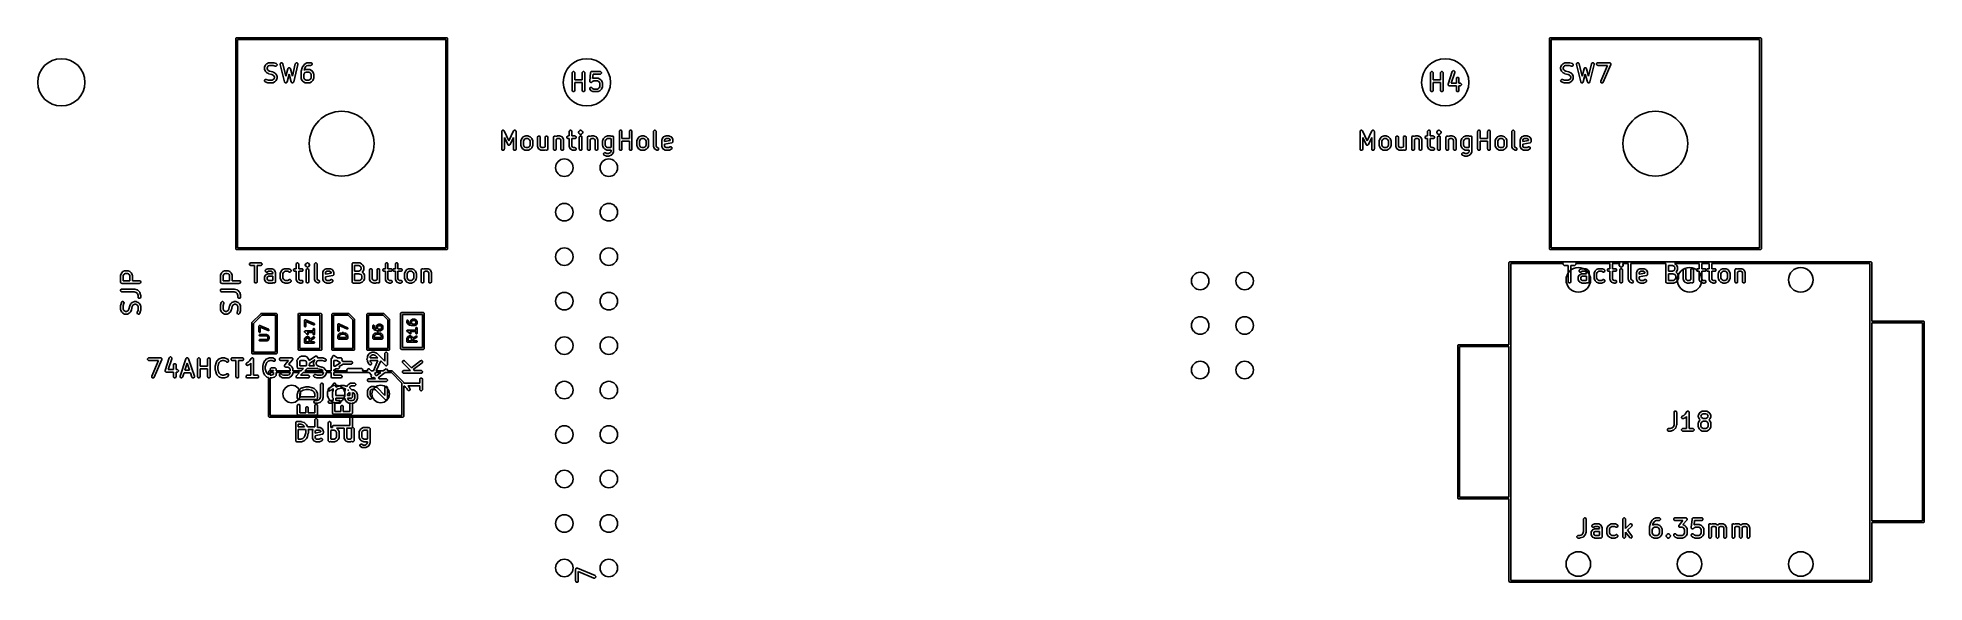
# Model space of a CAD drawing. Extents: x 0.58 to 7.69, y -5.21 to -0.56.
# Drawn here: x 3.451 to 7.691, y -3.624 to -2.4 of the extents above; entities that cross this region are included whole.
import ezdxf

# ---------------------------------------------------------------- set-up
doc = ezdxf.new("R2010")
doc.units = 0
doc.header["$MEASUREMENT"] = 0
doc.layers.add('BLACK', color=7, linetype='CONTINUOUS')

msp = doc.modelspace()

# ---------------------------------------------------------------- linework, layer by layer
at = {"layer": 'BLACK', "linetype": 'CONTINUOUS'}
for p, q in [((3.8957, -2.4016), (3.8958, -2.4008)), ((3.8957, -2.874), (3.8957, -2.4016)), ((3.8958, -2.4008), (3.8969, -2.3998)), ((3.8969, -2.3998), (3.8976, -2.3996)), ((3.8976, -2.3996), (4.3701, -2.3996)), ((3.8996, -2.4035), (3.8996, -2.872)), ((4.3681, -2.4035), (3.8996, -2.4035)), ((4.3681, -2.872), (4.3681, -2.4035)), ((4.3701, -2.3996), (4.3708, -2.3998)), ((4.3708, -2.3998), (4.3719, -2.4008)), ((4.3719, -2.4008), (4.372, -2.4016)), ((4.372, -2.4016), (4.372, -2.874)), ((6.8484, -2.4016), (6.8486, -2.4008)), ((6.8484, -2.874), (6.8484, -2.4016)), ((6.8486, -2.4008), (6.8496, -2.3998)), ((6.8496, -2.3998), (6.8504, -2.3996)), ((6.8504, -2.3996), (7.3228, -2.3996)), ((6.8524, -2.4035), (6.8524, -2.872)), ((7.3209, -2.4035), (6.8524, -2.4035)), ((7.3209, -2.872), (7.3209, -2.4035)), ((7.3228, -2.3996), (7.3236, -2.3998)), ((7.3236, -2.3998), (7.3247, -2.4008)), ((7.3247, -2.4008), (7.3248, -2.4016)), ((7.3248, -2.4016), (7.3248, -2.874)), ((3.963, -2.4605), (3.9649, -2.4586)), ((3.9649, -2.4586), (3.9651, -2.4585)), ((3.9651, -2.4585), (3.9652, -2.4584)), ((3.9652, -2.4584), (3.9653, -2.4583)), ((3.9653, -2.4583), (3.9654, -2.4583)), ((3.9654, -2.4582), (3.9657, -2.4581)), ((3.9654, -2.4583), (3.9654, -2.4582)), ((3.9657, -2.4581), (3.9694, -2.4562)), ((3.9694, -2.4562), (3.97, -2.456)), ((3.97, -2.456), (3.9701, -2.456)), ((3.9701, -2.456), (3.9702, -2.456)), ((3.9702, -2.456), (3.9708, -2.4559)), ((3.9708, -2.4559), (3.9801, -2.4559)), ((3.9801, -2.4559), (3.9804, -2.4559)), ((3.9804, -2.4559), (3.9805, -2.4559)), ((3.9805, -2.4559), (3.9806, -2.4559)), ((3.9806, -2.4559), (3.9807, -2.456)), ((3.9807, -2.456), (3.9808, -2.456)), ((3.9808, -2.456), (3.9811, -2.456)), ((3.9811, -2.456), (3.9867, -2.4579)), ((3.9867, -2.4579), (3.9872, -2.4582)), ((3.9872, -2.4582), (3.9881, -2.4589)), ((3.9881, -2.4589), (3.9886, -2.4599)), ((3.9959, -2.459), (3.9961, -2.4578)), ((3.996, -2.4595), (3.9959, -2.459)), ((3.9961, -2.4578), (3.9967, -2.4568)), ((3.9967, -2.4568), (3.9976, -2.4562)), ((3.9976, -2.4562), (3.9988, -2.4559)), ((3.9988, -2.4559), (3.9999, -2.4561)), ((3.9999, -2.4561), (4.0009, -2.4567)), ((4.0009, -2.4567), (4.0016, -2.4576)), ((4.0016, -2.4576), (4.0017, -2.4582)), ((4.0017, -2.4582), (4.0084, -2.4862)), ((4.0231, -2.4862), (4.0297, -2.4582)), ((4.0297, -2.4582), (4.0299, -2.4576)), ((4.0299, -2.4576), (4.0306, -2.4567)), ((4.0306, -2.4567), (4.0316, -2.4561)), ((4.0316, -2.4561), (4.0327, -2.4559)), ((4.0327, -2.4559), (4.0339, -2.4562)), ((4.0339, -2.4562), (4.0348, -2.4568)), ((4.0348, -2.4568), (4.0354, -2.4578)), ((4.0354, -2.4578), (4.0356, -2.459)), ((4.0356, -2.459), (4.0355, -2.4595)), ((4.0493, -2.4605), (4.0512, -2.4586)), ((4.0512, -2.4586), (4.0514, -2.4585)), ((4.0514, -2.4584), (4.0515, -2.4583)), ((4.0514, -2.4585), (4.0514, -2.4584)), ((4.0515, -2.4583), (4.0516, -2.4583)), ((4.0516, -2.4583), (4.0517, -2.4582)), ((4.0517, -2.4582), (4.0519, -2.4581)), ((4.0519, -2.4581), (4.0557, -2.4562)), ((4.0557, -2.4562), (4.0562, -2.456)), ((4.0562, -2.456), (4.0563, -2.456)), ((4.0563, -2.456), (4.0564, -2.456)), ((4.0564, -2.456), (4.057, -2.4559)), ((4.057, -2.4559), (4.0645, -2.4559)), ((4.0645, -2.4559), (4.0651, -2.456)), ((4.0651, -2.456), (4.0661, -2.4564)), ((4.0661, -2.4564), (4.0669, -2.4572)), ((4.0669, -2.4572), (4.0674, -2.4583)), ((4.0674, -2.4583), (4.0674, -2.4594)), ((6.8764, -2.4605), (6.8783, -2.4586)), ((6.8783, -2.4586), (6.8785, -2.4585)), ((6.8785, -2.4585), (6.8786, -2.4584)), ((6.8786, -2.4584), (6.8787, -2.4583)), ((6.8787, -2.4583), (6.8788, -2.4582)), ((6.8787, -2.4583), (6.8787, -2.4583)), ((6.8788, -2.4582), (6.8791, -2.4581)), ((6.8791, -2.4581), (6.8828, -2.4562)), ((6.8828, -2.4562), (6.8834, -2.456)), ((6.8834, -2.456), (6.8835, -2.456)), ((6.8835, -2.456), (6.8836, -2.456)), ((6.8836, -2.456), (6.8841, -2.4559)), ((6.8841, -2.4559), (6.8935, -2.4559)), ((6.8935, -2.4559), (6.8938, -2.4559)), ((6.8938, -2.4559), (6.8939, -2.4559)), ((6.8939, -2.4559), (6.894, -2.4559)), ((6.894, -2.4559), (6.8941, -2.456)), ((6.8941, -2.456), (6.8942, -2.456)), ((6.8942, -2.456), (6.8944, -2.456)), ((6.8944, -2.456), (6.9001, -2.4579)), ((6.9001, -2.4579), (6.9006, -2.4582)), ((6.9006, -2.4582), (6.9015, -2.4589)), ((6.9015, -2.4589), (6.902, -2.4599)), ((6.9093, -2.459), (6.9095, -2.4578)), ((6.9094, -2.4595), (6.9093, -2.459)), ((6.9095, -2.4578), (6.9101, -2.4568)), ((6.9101, -2.4568), (6.911, -2.4562)), ((6.911, -2.4562), (6.9122, -2.4559)), ((6.9122, -2.4559), (6.9133, -2.4561)), ((6.9133, -2.4561), (6.9143, -2.4567)), ((6.9143, -2.4567), (6.9149, -2.4576)), ((6.9149, -2.4576), (6.9151, -2.4582)), ((6.9151, -2.4582), (6.9218, -2.4862)), ((6.9365, -2.4862), (6.9431, -2.4582)), ((6.9431, -2.4582), (6.9433, -2.4576)), ((6.9433, -2.4576), (6.944, -2.4567)), ((6.944, -2.4567), (6.945, -2.4561)), ((6.945, -2.4561), (6.9461, -2.4559)), ((6.9461, -2.4559), (6.9472, -2.4562)), ((6.9472, -2.4562), (6.9482, -2.4568)), ((6.9482, -2.4568), (6.9488, -2.4578)), ((6.9488, -2.4578), (6.949, -2.459)), ((6.949, -2.459), (6.9489, -2.4595)), ((6.9544, -2.4583), (6.9548, -2.4572)), ((6.9544, -2.4594), (6.9544, -2.4583)), ((6.9548, -2.4572), (6.9556, -2.4564)), ((6.9556, -2.4564), (6.9567, -2.456)), ((6.9567, -2.456), (6.9573, -2.4559)), ((6.9573, -2.4559), (6.9835, -2.4559)), ((6.9835, -2.4559), (6.9841, -2.456)), ((6.9841, -2.456), (6.9841, -2.456)), ((6.9841, -2.456), (6.9841, -2.456)), ((6.9841, -2.456), (6.9846, -2.4562)), ((6.9846, -2.4562), (6.9851, -2.4564)), ((6.9851, -2.4564), (6.9852, -2.4564)), ((6.9852, -2.4564), (6.9852, -2.4564)), ((6.9852, -2.4564), (6.9856, -2.4568)), ((6.9856, -2.4568), (6.986, -2.4572)), ((6.986, -2.4572), (6.986, -2.4572)), ((6.986, -2.4572), (6.986, -2.4572)), ((6.986, -2.4572), (6.9862, -2.4578)), ((6.9862, -2.4578), (6.9864, -2.4583)), ((6.9864, -2.4583), (6.9864, -2.4583)), ((6.9864, -2.4583), (6.9864, -2.4583)), ((6.9864, -2.4583), (6.9864, -2.4589)), ((6.9864, -2.4589), (6.9864, -2.4594)), ((3.9603, -2.4664), (3.9604, -2.4658)), ((3.9603, -2.4701), (3.9603, -2.4664)), ((3.9604, -2.4707), (3.9603, -2.4701)), ((3.9603, -2.496), (3.9607, -2.4949)), ((3.9604, -2.4971), (3.9603, -2.496)), ((3.9604, -2.4656), (3.9606, -2.465)), ((3.9604, -2.4657), (3.9604, -2.4656)), ((3.9604, -2.4658), (3.9604, -2.4657)), ((3.9604, -2.4708), (3.9604, -2.4707)), ((3.9604, -2.4709), (3.9604, -2.4708)), ((3.9606, -2.4714), (3.9604, -2.4709)), ((3.9609, -2.4982), (3.9604, -2.4971)), ((3.9606, -2.465), (3.9625, -2.4613)), ((3.9625, -2.4752), (3.9606, -2.4714)), ((3.9607, -2.4949), (3.9614, -2.494)), ((3.9618, -2.4989), (3.9609, -2.4982)), ((3.9614, -2.494), (3.9625, -2.4935)), ((3.9623, -2.4991), (3.9618, -2.4989)), ((3.9679, -2.501), (3.9623, -2.4991)), ((3.9625, -2.4613), (3.9626, -2.461)), ((3.9626, -2.4754), (3.9625, -2.4752)), ((3.9625, -2.4935), (3.9636, -2.4934)), ((3.9626, -2.461), (3.9627, -2.461)), ((3.9627, -2.4755), (3.9626, -2.4754)), ((3.9627, -2.4609), (3.9628, -2.4608)), ((3.9627, -2.461), (3.9627, -2.4609)), ((3.9627, -2.4756), (3.9627, -2.4755)), ((3.9628, -2.4757), (3.9627, -2.4756)), ((3.9628, -2.4608), (3.9629, -2.4607)), ((3.9629, -2.4757), (3.9628, -2.4757)), ((3.9629, -2.4607), (3.963, -2.4605)), ((3.963, -2.4759), (3.9629, -2.4757)), ((3.9649, -2.4778), (3.963, -2.4759)), ((3.9636, -2.4934), (3.9642, -2.4935)), ((3.9642, -2.4935), (3.9694, -2.4953)), ((3.9651, -2.478), (3.9649, -2.4778)), ((3.9652, -2.4781), (3.9651, -2.478)), ((3.9653, -2.4781), (3.9652, -2.4781)), ((3.9654, -2.4782), (3.9653, -2.4781)), ((3.9657, -2.4784), (3.9654, -2.4782)), ((3.9654, -2.4782), (3.9654, -2.4782)), ((3.9694, -2.4802), (3.9657, -2.4784)), ((3.9676, -2.4643), (3.9662, -2.467)), ((3.9662, -2.467), (3.9662, -2.4694)), ((3.9662, -2.4694), (3.9676, -2.4721)), ((3.9688, -2.4632), (3.9676, -2.4643)), ((3.9676, -2.4721), (3.9688, -2.4733)), ((3.9682, -2.5011), (3.9679, -2.501)), ((3.9683, -2.5011), (3.9682, -2.5011)), ((3.9684, -2.5011), (3.9683, -2.5011)), ((3.9685, -2.5012), (3.9684, -2.5011)), ((3.9686, -2.5011), (3.9685, -2.5012)), ((3.9689, -2.5012), (3.9686, -2.5011)), ((3.9715, -2.4618), (3.9688, -2.4632)), ((3.9688, -2.4733), (3.9718, -2.4748)), ((3.9783, -2.5012), (3.9689, -2.5012)), ((3.9695, -2.4803), (3.9694, -2.4802)), ((3.9694, -2.4953), (3.9776, -2.4953)), ((3.9697, -2.4804), (3.9695, -2.4803)), ((3.9695, -2.4803), (3.9695, -2.4803)), ((3.97, -2.4804), (3.9697, -2.4804)), ((3.97, -2.4805), (3.97, -2.4804)), ((3.97, -2.4804), (3.97, -2.4804)), ((3.9772, -2.4823), (3.97, -2.4805)), ((3.9796, -2.4618), (3.9715, -2.4618)), ((3.9718, -2.4748), (3.979, -2.4766)), ((3.9803, -2.4838), (3.9772, -2.4823)), ((3.9776, -2.4953), (3.9803, -2.4939)), ((3.9788, -2.5011), (3.9783, -2.5012)), ((3.9789, -2.5011), (3.9788, -2.5011)), ((3.979, -2.5011), (3.9789, -2.5011)), ((3.979, -2.4766), (3.979, -2.4766)), ((3.979, -2.4766), (3.979, -2.4766)), ((3.979, -2.4766), (3.9793, -2.4767)), ((3.9796, -2.5009), (3.979, -2.5011)), ((3.9793, -2.4767), (3.9795, -2.4768)), ((3.9795, -2.4768), (3.9795, -2.4768)), ((3.9795, -2.4768), (3.9796, -2.4768)), ((3.9848, -2.4635), (3.9796, -2.4618)), ((3.9796, -2.4768), (3.9833, -2.4787)), ((3.9833, -2.499), (3.9796, -2.5009)), ((3.9815, -2.485), (3.9803, -2.4838)), ((3.9803, -2.4939), (3.9815, -2.4927)), ((3.9828, -2.4877), (3.9815, -2.485)), ((3.9815, -2.4927), (3.9828, -2.49)), ((3.9828, -2.49), (3.9828, -2.4877)), ((3.9833, -2.4787), (3.9836, -2.4789)), ((3.9836, -2.4988), (3.9833, -2.499)), ((3.9836, -2.4789), (3.9836, -2.4789)), ((3.9836, -2.4789), (3.9837, -2.479)), ((3.9837, -2.4987), (3.9836, -2.4988)), ((3.9836, -2.4988), (3.9836, -2.4988)), ((3.9837, -2.479), (3.9838, -2.479)), ((3.9838, -2.4987), (3.9837, -2.4987)), ((3.9838, -2.479), (3.9839, -2.4791)), ((3.9839, -2.4986), (3.9838, -2.4987)), ((3.9839, -2.4791), (3.9841, -2.4793)), ((3.9841, -2.4984), (3.9839, -2.4986)), ((3.9841, -2.4793), (3.986, -2.4811)), ((3.986, -2.4966), (3.9841, -2.4984)), ((3.9854, -2.4637), (3.9848, -2.4635)), ((3.9865, -2.4636), (3.9854, -2.4637)), ((3.986, -2.4811), (3.9862, -2.4814)), ((3.9862, -2.4963), (3.986, -2.4966)), ((3.9862, -2.4814), (3.9862, -2.4814)), ((3.9862, -2.4814), (3.9863, -2.4815)), ((3.9863, -2.4962), (3.9862, -2.4963)), ((3.9862, -2.4963), (3.9862, -2.4963)), ((3.9863, -2.4815), (3.9863, -2.4816)), ((3.9863, -2.4816), (3.9864, -2.4817)), ((3.9864, -2.496), (3.9863, -2.4961)), ((3.9863, -2.4961), (3.9863, -2.4962)), ((3.9864, -2.4817), (3.9865, -2.4819)), ((3.9865, -2.4958), (3.9864, -2.496)), ((3.9876, -2.4631), (3.9865, -2.4636)), ((3.9865, -2.4819), (3.9884, -2.4857)), ((3.9884, -2.492), (3.9865, -2.4958)), ((3.9883, -2.4622), (3.9876, -2.4631)), ((3.9887, -2.4611), (3.9883, -2.4622)), ((3.9884, -2.4857), (3.9886, -2.4862)), ((3.9886, -2.4915), (3.9884, -2.492)), ((3.9886, -2.4599), (3.9887, -2.4611)), ((3.9886, -2.4862), (3.9886, -2.4863)), ((3.9886, -2.4863), (3.9886, -2.4864)), ((3.9886, -2.4864), (3.9887, -2.487)), ((3.9887, -2.4907), (3.9886, -2.4913)), ((3.9886, -2.4913), (3.9886, -2.4914)), ((3.9886, -2.4914), (3.9886, -2.4915)), ((3.9887, -2.487), (3.9887, -2.4907)), ((4.0054, -2.4989), (3.996, -2.4595)), ((4.0054, -2.4991), (4.0054, -2.4989)), ((4.0055, -2.4992), (4.0054, -2.4991)), ((4.0056, -2.4995), (4.0055, -2.4992)), ((4.0055, -2.4992), (4.0055, -2.4992)), ((4.0058, -2.4998), (4.0056, -2.4995)), ((4.006, -2.5002), (4.0058, -2.4998)), ((4.0062, -2.5003), (4.006, -2.5002)), ((4.0062, -2.5004), (4.0062, -2.5003)), ((4.0066, -2.5006), (4.0062, -2.5004)), ((4.0069, -2.5009), (4.0066, -2.5006)), ((4.0071, -2.5009), (4.0069, -2.5009)), ((4.0072, -2.501), (4.0071, -2.5009)), ((4.0076, -2.5011), (4.0072, -2.501)), ((4.0081, -2.5012), (4.0076, -2.5011)), ((4.0082, -2.5011), (4.0081, -2.5012)), ((4.0084, -2.5012), (4.0082, -2.5011)), ((4.0084, -2.4862), (4.0129, -2.4693)), ((4.0088, -2.5011), (4.0084, -2.5012)), ((4.0092, -2.501), (4.0088, -2.5011)), ((4.0093, -2.5009), (4.0092, -2.501)), ((4.0095, -2.5009), (4.0093, -2.5009)), ((4.0098, -2.5007), (4.0095, -2.5009)), ((4.0102, -2.5004), (4.0098, -2.5007)), ((4.0103, -2.5003), (4.0102, -2.5004)), ((4.0104, -2.5002), (4.0103, -2.5003)), ((4.0106, -2.4999), (4.0104, -2.5002)), ((4.0109, -2.4995), (4.0106, -2.4999)), ((4.011, -2.4993), (4.0109, -2.4995)), ((4.0111, -2.499), (4.011, -2.4992)), ((4.011, -2.4992), (4.011, -2.4992)), ((4.011, -2.4992), (4.011, -2.4993)), ((4.0157, -2.4816), (4.0111, -2.499)), ((4.0129, -2.4692), (4.013, -2.4691)), ((4.0129, -2.4693), (4.0129, -2.4692)), ((4.013, -2.4691), (4.0131, -2.4688)), ((4.013, -2.4691), (4.013, -2.4691)), ((4.0131, -2.4688), (4.0133, -2.4685)), ((4.0133, -2.4685), (4.0135, -2.4682)), ((4.0135, -2.4682), (4.0137, -2.468)), ((4.0137, -2.468), (4.0138, -2.4679)), ((4.0138, -2.4679), (4.0141, -2.4677)), ((4.0141, -2.4677), (4.0144, -2.4674)), ((4.0144, -2.4674), (4.0146, -2.4674)), ((4.0146, -2.4674), (4.0148, -2.4673)), ((4.0148, -2.4673), (4.0152, -2.4673)), ((4.0152, -2.4673), (4.0156, -2.4672)), ((4.0156, -2.4672), (4.0157, -2.4672)), ((4.0157, -2.4672), (4.0159, -2.4672)), ((4.0204, -2.499), (4.0157, -2.4816)), ((4.0159, -2.4672), (4.0163, -2.4673)), ((4.0163, -2.4673), (4.0167, -2.4673)), ((4.0167, -2.4673), (4.0169, -2.4674)), ((4.0169, -2.4674), (4.0171, -2.4674)), ((4.0171, -2.4674), (4.0174, -2.4677)), ((4.0174, -2.4677), (4.0177, -2.4679)), ((4.0177, -2.4679), (4.0178, -2.468)), ((4.0178, -2.468), (4.018, -2.4682)), ((4.018, -2.4682), (4.0182, -2.4685)), ((4.0182, -2.4685), (4.0184, -2.4688)), ((4.0184, -2.4688), (4.0185, -2.4691)), ((4.0185, -2.4691), (4.0185, -2.4691)), ((4.0185, -2.4691), (4.0186, -2.4692)), ((4.0186, -2.4692), (4.0186, -2.4693)), ((4.0186, -2.4693), (4.0231, -2.4862)), ((4.0205, -2.4992), (4.0204, -2.499)), ((4.0205, -2.4993), (4.0205, -2.4992)), ((4.0205, -2.4992), (4.0205, -2.4992)), ((4.0206, -2.4995), (4.0205, -2.4993)), ((4.0209, -2.4999), (4.0206, -2.4995)), ((4.0211, -2.5002), (4.0209, -2.4999)), ((4.0212, -2.5003), (4.0211, -2.5002)), ((4.0213, -2.5004), (4.0212, -2.5003)), ((4.0217, -2.5007), (4.0213, -2.5004)), ((4.022, -2.5009), (4.0217, -2.5007)), ((4.0222, -2.5009), (4.022, -2.5009)), ((4.0223, -2.501), (4.0222, -2.5009)), ((4.0227, -2.5011), (4.0223, -2.501)), ((4.0231, -2.5012), (4.0227, -2.5011)), ((4.0233, -2.5011), (4.0231, -2.5012)), ((4.0234, -2.5012), (4.0233, -2.5011)), ((4.0239, -2.5011), (4.0234, -2.5012)), ((4.0243, -2.501), (4.0239, -2.5011)), ((4.0244, -2.5009), (4.0243, -2.501)), ((4.0245, -2.5009), (4.0244, -2.5009)), ((4.0249, -2.5006), (4.0245, -2.5009)), ((4.0253, -2.5004), (4.0249, -2.5006)), ((4.0255, -2.5002), (4.0253, -2.5003)), ((4.0253, -2.5003), (4.0253, -2.5004)), ((4.0257, -2.4998), (4.0255, -2.5002)), ((4.0259, -2.4995), (4.0257, -2.4998)), ((4.026, -2.4992), (4.0259, -2.4995)), ((4.0261, -2.4991), (4.026, -2.4992)), ((4.026, -2.4992), (4.026, -2.4992)), ((4.0355, -2.4595), (4.0261, -2.4989)), ((4.0261, -2.4989), (4.0261, -2.4991)), ((4.0428, -2.4754), (4.0428, -2.4751)), ((4.0428, -2.4751), (4.0429, -2.4751)), ((4.0428, -2.4756), (4.0428, -2.4754)), ((4.0428, -2.4757), (4.0428, -2.4756)), ((4.0428, -2.4756), (4.0428, -2.4756)), ((4.0428, -2.4907), (4.0428, -2.4757)), ((4.0428, -2.4913), (4.0428, -2.4907)), ((4.0429, -2.4914), (4.0428, -2.4913)), ((4.0429, -2.475), (4.0448, -2.4675)), ((4.0429, -2.4751), (4.0429, -2.475)), ((4.0429, -2.4915), (4.0429, -2.4914)), ((4.0431, -2.492), (4.0429, -2.4915)), ((4.045, -2.4958), (4.0431, -2.492)), ((4.0448, -2.4675), (4.0449, -2.4672)), ((4.0449, -2.467), (4.045, -2.4669)), ((4.0449, -2.4671), (4.0449, -2.467)), ((4.0449, -2.467), (4.0449, -2.467)), ((4.0449, -2.4672), (4.0449, -2.4671)), ((4.045, -2.4669), (4.0452, -2.4666)), ((4.0451, -2.496), (4.045, -2.4958)), ((4.0452, -2.4961), (4.0451, -2.496)), ((4.0452, -2.4666), (4.0489, -2.461)), ((4.0452, -2.4962), (4.0452, -2.4961)), ((4.0453, -2.4963), (4.0452, -2.4962)), ((4.0455, -2.4966), (4.0453, -2.4963)), ((4.0453, -2.4963), (4.0453, -2.4963)), ((4.0474, -2.4984), (4.0455, -2.4966)), ((4.0476, -2.4986), (4.0474, -2.4984)), ((4.0477, -2.4987), (4.0476, -2.4986)), ((4.0478, -2.4987), (4.0477, -2.4987)), ((4.0479, -2.4988), (4.0478, -2.4987)), ((4.0482, -2.499), (4.0479, -2.4988)), ((4.0479, -2.4988), (4.0479, -2.4988)), ((4.0519, -2.5009), (4.0482, -2.499)), ((4.05, -2.4793), (4.0487, -2.482)), ((4.0487, -2.482), (4.0487, -2.49)), ((4.0487, -2.49), (4.05, -2.4927)), ((4.0489, -2.461), (4.0491, -2.4607)), ((4.0489, -2.461), (4.0489, -2.461)), ((4.0489, -2.461), (4.0489, -2.461)), ((4.0491, -2.4607), (4.0493, -2.4605)), ((4.0493, -2.4605), (4.0493, -2.4605)), ((4.0493, -2.4605), (4.0493, -2.4605)), ((4.0504, -2.4694), (4.0496, -2.4724)), ((4.0496, -2.4724), (4.0519, -2.4712)), ((4.0512, -2.4782), (4.05, -2.4793)), ((4.05, -2.4927), (4.0512, -2.4939)), ((4.0537, -2.4645), (4.0504, -2.4694)), ((4.0539, -2.4768), (4.0512, -2.4782)), ((4.0512, -2.4939), (4.0539, -2.4953)), ((4.0519, -2.4712), (4.0525, -2.471)), ((4.0525, -2.5011), (4.0519, -2.5009)), ((4.0525, -2.471), (4.0526, -2.471)), ((4.0526, -2.5011), (4.0525, -2.5011)), ((4.0526, -2.471), (4.0527, -2.471)), ((4.0527, -2.5011), (4.0526, -2.5011)), ((4.0527, -2.471), (4.0532, -2.4709)), ((4.0532, -2.5012), (4.0527, -2.5011)), ((4.0532, -2.4709), (4.0607, -2.4709)), ((4.0607, -2.5012), (4.0532, -2.5012)), ((4.055, -2.4632), (4.0537, -2.4645)), ((4.06, -2.4768), (4.0539, -2.4768)), ((4.0539, -2.4953), (4.06, -2.4953)), ((4.0577, -2.4618), (4.055, -2.4632)), ((4.0645, -2.4618), (4.0577, -2.4618)), ((4.0627, -2.4782), (4.06, -2.4768)), ((4.06, -2.4953), (4.0627, -2.4939)), ((4.0607, -2.4709), (4.0613, -2.471)), ((4.0613, -2.5011), (4.0607, -2.5012)), ((4.0613, -2.471), (4.0614, -2.471)), ((4.0614, -2.5011), (4.0613, -2.5011)), ((4.0614, -2.471), (4.0615, -2.471)), ((4.0615, -2.5011), (4.0614, -2.5011)), ((4.0615, -2.471), (4.0621, -2.4712)), ((4.0621, -2.5009), (4.0615, -2.5011)), ((4.0621, -2.4712), (4.0658, -2.4731)), ((4.0658, -2.499), (4.0621, -2.5009)), ((4.0639, -2.4793), (4.0627, -2.4782)), ((4.0627, -2.4939), (4.0639, -2.4927)), ((4.0653, -2.482), (4.0639, -2.4793)), ((4.0639, -2.4927), (4.0653, -2.49)), ((4.0651, -2.4617), (4.0645, -2.4618)), ((4.0661, -2.4613), (4.0651, -2.4617)), ((4.0653, -2.49), (4.0653, -2.482)), ((4.0658, -2.4731), (4.0661, -2.4732)), ((4.0661, -2.4988), (4.0658, -2.499)), ((4.0669, -2.4605), (4.0661, -2.4613)), ((4.0661, -2.4732), (4.0661, -2.4733)), ((4.0661, -2.4733), (4.0662, -2.4733)), ((4.0662, -2.4987), (4.0661, -2.4988)), ((4.0661, -2.4988), (4.0661, -2.4988)), ((4.0662, -2.4733), (4.0663, -2.4734)), ((4.0663, -2.4987), (4.0662, -2.4987)), ((4.0663, -2.4734), (4.0664, -2.4735)), ((4.0664, -2.4986), (4.0663, -2.4987)), ((4.0664, -2.4735), (4.0666, -2.4736)), ((4.0666, -2.4984), (4.0664, -2.4986)), ((4.0666, -2.4736), (4.0685, -2.4755)), ((4.0685, -2.4966), (4.0666, -2.4984)), ((4.0674, -2.4594), (4.0669, -2.4605)), ((4.0685, -2.4755), (4.0686, -2.4757)), ((4.0686, -2.4963), (4.0685, -2.4966)), ((4.0686, -2.4757), (4.0687, -2.4758)), ((4.0687, -2.4963), (4.0686, -2.4963)), ((4.0687, -2.4758), (4.0688, -2.4759)), ((4.0688, -2.4962), (4.0687, -2.4963)), ((4.0688, -2.4759), (4.0688, -2.476)), ((4.0688, -2.476), (4.0689, -2.476)), ((4.0689, -2.496), (4.0688, -2.4961)), ((4.0688, -2.4961), (4.0688, -2.4962)), ((4.0689, -2.476), (4.069, -2.4763)), ((4.069, -2.4958), (4.0689, -2.496)), ((4.069, -2.4763), (4.0709, -2.48)), ((4.0709, -2.492), (4.069, -2.4958)), ((4.0709, -2.48), (4.0711, -2.4806)), ((4.0711, -2.4915), (4.0709, -2.492)), ((4.0711, -2.4806), (4.0711, -2.4807)), ((4.0711, -2.4807), (4.0711, -2.4808)), ((4.0711, -2.4808), (4.0712, -2.4813)), ((4.0712, -2.4907), (4.0711, -2.4913)), ((4.0711, -2.4913), (4.0711, -2.4914)), ((4.0711, -2.4914), (4.0711, -2.4915)), ((4.0712, -2.4813), (4.0712, -2.4907)), ((4.6521, -2.478), (4.6526, -2.4769)), ((4.6521, -2.4785), (4.6521, -2.478)), ((4.6521, -2.5179), (4.6521, -2.4785)), ((4.6526, -2.4769), (4.6534, -2.4761)), ((4.6534, -2.4761), (4.6545, -2.4756)), ((4.6545, -2.4756), (4.6556, -2.4756)), ((4.6556, -2.4756), (4.6567, -2.4761)), ((4.6567, -2.4761), (4.6575, -2.4769)), ((4.6575, -2.4769), (4.6579, -2.478)), ((4.6579, -2.478), (4.658, -2.4785)), ((4.658, -2.4785), (4.658, -2.4943)), ((4.658, -2.4943), (4.6746, -2.4943)), ((4.6746, -2.5002), (4.658, -2.5002)), ((4.658, -2.5002), (4.658, -2.5179)), ((4.6746, -2.478), (4.6751, -2.4769)), ((4.6746, -2.4785), (4.6746, -2.478)), ((4.6746, -2.4943), (4.6746, -2.4785)), ((4.6746, -2.5179), (4.6746, -2.5002)), ((4.6751, -2.4769), (4.6759, -2.4761)), ((4.6759, -2.4761), (4.677, -2.4756)), ((4.677, -2.4756), (4.6781, -2.4756)), ((4.6781, -2.4756), (4.6792, -2.4761)), ((4.6792, -2.4761), (4.68, -2.4769)), ((4.68, -2.4769), (4.6804, -2.478)), ((4.6804, -2.478), (4.6805, -2.4785)), ((4.6805, -2.4785), (4.6805, -2.5179)), ((4.6915, -2.497), (4.6933, -2.4782)), ((4.6915, -2.4976), (4.6915, -2.497)), ((4.6915, -2.4977), (4.6915, -2.4976)), ((4.6915, -2.4979), (4.6915, -2.4977)), ((4.6917, -2.4983), (4.6915, -2.4979)), ((4.6918, -2.4987), (4.6917, -2.4983)), ((4.6919, -2.4988), (4.6918, -2.4987)), ((4.692, -2.4989), (4.6919, -2.4988)), ((4.6923, -2.4992), (4.692, -2.4989)), ((4.6925, -2.4996), (4.6923, -2.4992)), ((4.6927, -2.4996), (4.6925, -2.4996)), ((4.6928, -2.4997), (4.6927, -2.4996)), ((4.6932, -2.4999), (4.6928, -2.4997)), ((4.6936, -2.5001), (4.6932, -2.4999)), ((4.6933, -2.4782), (4.6934, -2.478)), ((4.6934, -2.4779), (4.6935, -2.4777)), ((4.6934, -2.478), (4.6934, -2.4779)), ((4.6934, -2.478), (4.6934, -2.478)), ((4.6935, -2.4777), (4.6937, -2.4773)), ((4.6937, -2.5001), (4.6936, -2.5001)), ((4.6937, -2.4773), (4.6938, -2.4769)), ((4.6938, -2.5002), (4.6937, -2.5001)), ((4.6938, -2.4769), (4.6939, -2.4768)), ((4.6943, -2.5002), (4.6938, -2.5002)), ((4.6939, -2.4768), (4.694, -2.4767)), ((4.694, -2.4767), (4.6943, -2.4764)), ((4.6943, -2.4764), (4.6946, -2.4761)), ((4.6947, -2.5002), (4.6943, -2.5002)), ((4.6946, -2.4761), (4.6948, -2.476)), ((4.6948, -2.5002), (4.6947, -2.5002)), ((4.6948, -2.476), (4.6949, -2.4759)), ((4.695, -2.5002), (4.6948, -2.5002)), ((4.6949, -2.4759), (4.6953, -2.4758)), ((4.6954, -2.5), (4.695, -2.5002)), ((4.6953, -2.4758), (4.6957, -2.4756)), ((4.6958, -2.4999), (4.6954, -2.5)), ((4.6957, -2.4756), (4.6959, -2.4756)), ((4.6959, -2.4998), (4.6958, -2.4999)), ((4.6959, -2.4756), (4.696, -2.4756)), ((4.6961, -2.4997), (4.6959, -2.4998)), ((4.696, -2.4756), (4.6961, -2.4756)), ((4.6961, -2.4756), (4.6963, -2.4756)), ((4.6965, -2.4994), (4.6961, -2.4997)), ((4.6963, -2.4756), (4.715, -2.4756)), ((4.698, -2.4978), (4.6965, -2.4994)), ((4.699, -2.4815), (4.698, -2.4913)), ((4.698, -2.4913), (4.6987, -2.4909)), ((4.7007, -2.4965), (4.698, -2.4978)), ((4.6987, -2.4909), (4.6993, -2.4907)), ((4.715, -2.4815), (4.699, -2.4815)), ((4.6993, -2.4907), (4.6994, -2.4907)), ((4.6994, -2.4907), (4.6995, -2.4906)), ((4.6995, -2.4906), (4.7, -2.4906)), ((4.7, -2.4906), (4.7094, -2.4906)), ((4.7087, -2.4965), (4.7007, -2.4965)), ((4.7114, -2.4978), (4.7087, -2.4965)), ((4.7094, -2.4906), (4.71, -2.4906)), ((4.71, -2.4906), (4.7101, -2.4907)), ((4.7101, -2.4907), (4.7102, -2.4907)), ((4.7102, -2.4907), (4.7107, -2.4909)), ((4.7107, -2.4909), (4.7145, -2.4928)), ((4.7126, -2.499), (4.7114, -2.4978)), ((4.714, -2.5017), (4.7126, -2.499)), ((4.7145, -2.4928), (4.7147, -2.4929)), ((4.7147, -2.4929), (4.7148, -2.493)), ((4.7148, -2.493), (4.7149, -2.493)), ((4.7149, -2.493), (4.715, -2.4931)), ((4.715, -2.4756), (4.7156, -2.4756)), ((4.7156, -2.4814), (4.715, -2.4815)), ((4.715, -2.4931), (4.715, -2.4931)), ((4.715, -2.4931), (4.7152, -2.4933)), ((4.7152, -2.4933), (4.7171, -2.4952)), ((4.7156, -2.4756), (4.7167, -2.4761)), ((4.7167, -2.481), (4.7156, -2.4814)), ((4.7167, -2.4761), (4.7175, -2.4769)), ((4.7175, -2.4802), (4.7167, -2.481)), ((4.7171, -2.4952), (4.7173, -2.4954)), ((4.7173, -2.4954), (4.7174, -2.4955)), ((4.7174, -2.4955), (4.7174, -2.4956)), ((4.7174, -2.4956), (4.7175, -2.4956)), ((4.7175, -2.4769), (4.7179, -2.478)), ((4.7179, -2.4791), (4.7175, -2.4802)), ((4.7175, -2.4956), (4.7175, -2.4957)), ((4.7175, -2.4957), (4.7177, -2.496)), ((4.7177, -2.496), (4.7196, -2.4997)), ((4.7179, -2.478), (4.7179, -2.4791)), ((4.7196, -2.4997), (4.7198, -2.5003)), ((4.7198, -2.5003), (4.7198, -2.5004)), ((4.7198, -2.5004), (4.7198, -2.5005)), ((4.7198, -2.5005), (4.7199, -2.501)), ((4.7199, -2.501), (4.7199, -2.5104)), ((6.5812, -2.4785), (6.5813, -2.478)), ((6.5812, -2.5179), (6.5812, -2.4785)), ((6.5813, -2.478), (6.5817, -2.4769)), ((6.5817, -2.4769), (6.5825, -2.4761)), ((6.5825, -2.4761), (6.5836, -2.4756)), ((6.5836, -2.4756), (6.5848, -2.4756)), ((6.5848, -2.4756), (6.5858, -2.4761)), ((6.5858, -2.4761), (6.5866, -2.4769)), ((6.5866, -2.4769), (6.5871, -2.478)), ((6.5871, -2.478), (6.5871, -2.4785)), ((6.5871, -2.4785), (6.5871, -2.4943)), ((6.5871, -2.4943), (6.6037, -2.4943)), ((6.6037, -2.5002), (6.5871, -2.5002)), ((6.5871, -2.5002), (6.5871, -2.5179)), ((6.6037, -2.4785), (6.6038, -2.478)), ((6.6037, -2.4943), (6.6037, -2.4785)), ((6.6037, -2.5179), (6.6037, -2.5002)), ((6.6038, -2.478), (6.6042, -2.4769)), ((6.6042, -2.4769), (6.605, -2.4761)), ((6.605, -2.4761), (6.6061, -2.4756)), ((6.6061, -2.4756), (6.6073, -2.4756)), ((6.6073, -2.4756), (6.6083, -2.4761)), ((6.6083, -2.4761), (6.6091, -2.4769)), ((6.6091, -2.4769), (6.6096, -2.478)), ((6.6096, -2.478), (6.6096, -2.4785)), ((6.6096, -2.4785), (6.6096, -2.5179)), ((6.6207, -2.5038), (6.6301, -2.4757)), ((6.6357, -2.4776), (6.6276, -2.5018)), ((6.6301, -2.4757), (6.6304, -2.4752)), ((6.6304, -2.4752), (6.6311, -2.4743)), ((6.6311, -2.4743), (6.6321, -2.4738)), ((6.6321, -2.4738), (6.6333, -2.4737)), ((6.6333, -2.4737), (6.6344, -2.4741)), ((6.6344, -2.4741), (6.6353, -2.4749)), ((6.6353, -2.4749), (6.6358, -2.4759)), ((6.6359, -2.477), (6.6357, -2.4776)), ((6.6358, -2.4759), (6.6359, -2.477)), ((6.6393, -2.4917), (6.6394, -2.4911)), ((6.6393, -2.5018), (6.6393, -2.4917)), ((6.6394, -2.4911), (6.6398, -2.49)), ((6.6398, -2.49), (6.6407, -2.4892)), ((6.6407, -2.4892), (6.6417, -2.4888)), ((6.6417, -2.4888), (6.6429, -2.4888)), ((6.6429, -2.4888), (6.6439, -2.4892)), ((6.6439, -2.4892), (6.6447, -2.49)), ((6.6447, -2.49), (6.6452, -2.4911)), ((6.6452, -2.4911), (6.6452, -2.4917)), ((6.6452, -2.4917), (6.6452, -2.5018)), ((6.8737, -2.4658), (6.8738, -2.4657)), ((6.8737, -2.4664), (6.8737, -2.4658)), ((6.8737, -2.4701), (6.8737, -2.4664)), ((6.8737, -2.4707), (6.8737, -2.4701)), ((6.8738, -2.4708), (6.8737, -2.4707)), ((6.8737, -2.496), (6.8741, -2.4949)), ((6.8738, -2.4971), (6.8737, -2.496)), ((6.8738, -2.4656), (6.874, -2.465)), ((6.8738, -2.4657), (6.8738, -2.4656)), ((6.8738, -2.4709), (6.8738, -2.4708)), ((6.874, -2.4714), (6.8738, -2.4709)), ((6.8743, -2.4982), (6.8738, -2.4971)), ((6.874, -2.465), (6.8759, -2.4613)), ((6.8759, -2.4752), (6.874, -2.4714)), ((6.8741, -2.4949), (6.8748, -2.494)), ((6.8752, -2.4989), (6.8743, -2.4982)), ((6.8748, -2.494), (6.8759, -2.4935)), ((6.8757, -2.4991), (6.8752, -2.4989)), ((6.8813, -2.501), (6.8757, -2.4991)), ((6.8759, -2.4613), (6.876, -2.461)), ((6.876, -2.4754), (6.8759, -2.4752)), ((6.8759, -2.4935), (6.877, -2.4934)), ((6.876, -2.461), (6.8761, -2.461)), ((6.8761, -2.4755), (6.876, -2.4754)), ((6.8761, -2.4609), (6.8762, -2.4608)), ((6.8761, -2.461), (6.8761, -2.4609)), ((6.8761, -2.4756), (6.8761, -2.4755)), ((6.8762, -2.4757), (6.8761, -2.4756)), ((6.8762, -2.4607), (6.8764, -2.4605)), ((6.8762, -2.4608), (6.8762, -2.4607)), ((6.8764, -2.4759), (6.8762, -2.4757)), ((6.8762, -2.4757), (6.8762, -2.4757)), ((6.8783, -2.4778), (6.8764, -2.4759)), ((6.877, -2.4934), (6.8776, -2.4935)), ((6.8776, -2.4935), (6.8827, -2.4953)), ((6.8785, -2.478), (6.8783, -2.4778)), ((6.8786, -2.4781), (6.8785, -2.478)), ((6.8787, -2.4781), (6.8786, -2.4781)), ((6.8787, -2.4782), (6.8787, -2.4781)), ((6.8788, -2.4782), (6.8787, -2.4782)), ((6.8791, -2.4784), (6.8788, -2.4782)), ((6.8828, -2.4802), (6.8791, -2.4784)), ((6.8809, -2.4643), (6.8796, -2.467)), ((6.8796, -2.467), (6.8796, -2.4694)), ((6.8796, -2.4694), (6.8809, -2.4721)), ((6.8821, -2.4632), (6.8809, -2.4643)), ((6.8809, -2.4721), (6.8821, -2.4733)), ((6.8816, -2.5011), (6.8813, -2.501)), ((6.8817, -2.5011), (6.8816, -2.5011)), ((6.8818, -2.5011), (6.8817, -2.5011)), ((6.8819, -2.5012), (6.8818, -2.5011)), ((6.882, -2.5011), (6.8819, -2.5012)), ((6.8823, -2.5012), (6.882, -2.5011)), ((6.8848, -2.4618), (6.8821, -2.4632)), ((6.8821, -2.4733), (6.8852, -2.4748)), ((6.8916, -2.5012), (6.8823, -2.5012)), ((6.8827, -2.4953), (6.8909, -2.4953)), ((6.8829, -2.4803), (6.8828, -2.4802)), ((6.8831, -2.4804), (6.8829, -2.4803)), ((6.8829, -2.4803), (6.8829, -2.4803)), ((6.8834, -2.4804), (6.8831, -2.4804)), ((6.8834, -2.4805), (6.8834, -2.4804)), ((6.8834, -2.4804), (6.8834, -2.4804)), ((6.8906, -2.4823), (6.8834, -2.4805)), ((6.893, -2.4618), (6.8848, -2.4618)), ((6.8852, -2.4748), (6.8924, -2.4766)), ((6.8936, -2.4838), (6.8906, -2.4823)), ((6.8909, -2.4953), (6.8936, -2.4939)), ((6.8922, -2.5011), (6.8916, -2.5012)), ((6.8923, -2.5011), (6.8922, -2.5011)), ((6.8924, -2.5011), (6.8923, -2.5011)), ((6.8924, -2.4766), (6.8924, -2.4766)), ((6.8924, -2.4766), (6.8924, -2.4766)), ((6.8924, -2.4766), (6.8927, -2.4767)), ((6.893, -2.5009), (6.8924, -2.5011)), ((6.8927, -2.4767), (6.8929, -2.4768)), ((6.8929, -2.4768), (6.8929, -2.4768)), ((6.8929, -2.4768), (6.893, -2.4768)), ((6.8982, -2.4635), (6.893, -2.4618)), ((6.893, -2.4768), (6.8967, -2.4787)), ((6.8967, -2.499), (6.893, -2.5009)), ((6.8948, -2.485), (6.8936, -2.4838)), ((6.8936, -2.4939), (6.8948, -2.4927)), ((6.8962, -2.4877), (6.8948, -2.485)), ((6.8948, -2.4927), (6.8962, -2.49)), ((6.8962, -2.49), (6.8962, -2.4877)), ((6.8967, -2.4787), (6.897, -2.4789)), ((6.897, -2.4988), (6.8967, -2.499)), ((6.897, -2.4789), (6.897, -2.4789)), ((6.897, -2.4789), (6.8971, -2.479)), ((6.8971, -2.4987), (6.897, -2.4988)), ((6.897, -2.4988), (6.897, -2.4988)), ((6.8971, -2.479), (6.8972, -2.479)), ((6.8972, -2.4987), (6.8971, -2.4987)), ((6.8972, -2.479), (6.8972, -2.4791)), ((6.8972, -2.4791), (6.8975, -2.4793)), ((6.8975, -2.4984), (6.8972, -2.4986)), ((6.8972, -2.4986), (6.8972, -2.4987)), ((6.8975, -2.4793), (6.8994, -2.4811)), ((6.8994, -2.4966), (6.8975, -2.4984)), ((6.8988, -2.4637), (6.8982, -2.4635)), ((6.8999, -2.4636), (6.8988, -2.4637)), ((6.8994, -2.4811), (6.8995, -2.4814)), ((6.8995, -2.4963), (6.8994, -2.4966)), ((6.8995, -2.4814), (6.8996, -2.4814)), ((6.8996, -2.4963), (6.8995, -2.4963)), ((6.8996, -2.4814), (6.8997, -2.4815)), ((6.8997, -2.4962), (6.8996, -2.4963)), ((6.8997, -2.4815), (6.8997, -2.4816)), ((6.8997, -2.4816), (6.8997, -2.4817)), ((6.8997, -2.4817), (6.8999, -2.4819)), ((6.8999, -2.4958), (6.8997, -2.496)), ((6.8997, -2.496), (6.8997, -2.4961)), ((6.8997, -2.4961), (6.8997, -2.4962)), ((6.9009, -2.4631), (6.8999, -2.4636)), ((6.8999, -2.4819), (6.9018, -2.4857)), ((6.9018, -2.492), (6.8999, -2.4958)), ((6.9017, -2.4622), (6.9009, -2.4631)), ((6.9021, -2.4611), (6.9017, -2.4622)), ((6.9018, -2.4857), (6.902, -2.4862)), ((6.902, -2.4915), (6.9018, -2.492)), ((6.902, -2.4599), (6.9021, -2.4611)), ((6.902, -2.4862), (6.902, -2.4863)), ((6.902, -2.4863), (6.902, -2.4864)), ((6.902, -2.4864), (6.9021, -2.487)), ((6.9021, -2.4907), (6.902, -2.4913)), ((6.902, -2.4913), (6.902, -2.4914)), ((6.902, -2.4914), (6.902, -2.4915)), ((6.9021, -2.487), (6.9021, -2.4907)), ((6.9188, -2.4989), (6.9094, -2.4595)), ((6.9188, -2.4991), (6.9188, -2.4989)), ((6.9188, -2.4992), (6.9188, -2.4991)), ((6.9189, -2.4992), (6.9188, -2.4992)), ((6.919, -2.4995), (6.9189, -2.4992)), ((6.9192, -2.4998), (6.919, -2.4995)), ((6.9194, -2.5002), (6.9192, -2.4998)), ((6.9195, -2.5003), (6.9194, -2.5002)), ((6.9196, -2.5004), (6.9195, -2.5003)), ((6.92, -2.5006), (6.9196, -2.5004)), ((6.9203, -2.5009), (6.92, -2.5006)), ((6.9205, -2.5009), (6.9203, -2.5009)), ((6.9206, -2.501), (6.9205, -2.5009)), ((6.921, -2.5011), (6.9206, -2.501)), ((6.9214, -2.5012), (6.921, -2.5011)), ((6.9216, -2.5011), (6.9214, -2.5012)), ((6.9217, -2.5012), (6.9216, -2.5011)), ((6.9222, -2.5011), (6.9217, -2.5012)), ((6.9218, -2.4862), (6.9263, -2.4693)), ((6.9226, -2.501), (6.9222, -2.5011)), ((6.9227, -2.5009), (6.9226, -2.501)), ((6.9229, -2.5009), (6.9227, -2.5009)), ((6.9232, -2.5007), (6.9229, -2.5009)), ((6.9236, -2.5004), (6.9232, -2.5007)), ((6.9237, -2.5003), (6.9236, -2.5004)), ((6.9238, -2.5002), (6.9237, -2.5003)), ((6.924, -2.4999), (6.9238, -2.5002)), ((6.9243, -2.4995), (6.924, -2.4999)), ((6.9244, -2.4993), (6.9243, -2.4995)), ((6.9245, -2.499), (6.9244, -2.4992)), ((6.9244, -2.4992), (6.9244, -2.4992)), ((6.9244, -2.4992), (6.9244, -2.4993)), ((6.9291, -2.4816), (6.9245, -2.499)), ((6.9263, -2.4692), (6.9263, -2.4691)), ((6.9263, -2.4691), (6.9264, -2.4691)), ((6.9263, -2.4693), (6.9263, -2.4692)), ((6.9264, -2.4691), (6.9265, -2.4688)), ((6.9265, -2.4688), (6.9267, -2.4685)), ((6.9267, -2.4685), (6.9269, -2.4682)), ((6.9269, -2.4682), (6.9271, -2.468)), ((6.9271, -2.468), (6.9272, -2.4679)), ((6.9272, -2.4679), (6.9275, -2.4677)), ((6.9275, -2.4677), (6.9278, -2.4674)), ((6.9278, -2.4674), (6.928, -2.4674)), ((6.928, -2.4674), (6.9282, -2.4673)), ((6.9282, -2.4673), (6.9286, -2.4673)), ((6.9286, -2.4673), (6.9289, -2.4672)), ((6.9289, -2.4672), (6.9291, -2.4672)), ((6.9291, -2.4672), (6.9293, -2.4672)), ((6.9338, -2.499), (6.9291, -2.4816)), ((6.9293, -2.4672), (6.9297, -2.4673)), ((6.9297, -2.4673), (6.9301, -2.4673)), ((6.9301, -2.4673), (6.9303, -2.4674)), ((6.9303, -2.4674), (6.9304, -2.4674)), ((6.9304, -2.4674), (6.9307, -2.4677)), ((6.9307, -2.4677), (6.9311, -2.4679)), ((6.9311, -2.4679), (6.9312, -2.468)), ((6.9312, -2.468), (6.9314, -2.4682)), ((6.9314, -2.4682), (6.9315, -2.4685)), ((6.9315, -2.4685), (6.9318, -2.4688)), ((6.9318, -2.4688), (6.9319, -2.4691)), ((6.9319, -2.4691), (6.9319, -2.4691)), ((6.9319, -2.4691), (6.9319, -2.4692)), ((6.9319, -2.4692), (6.932, -2.4693)), ((6.932, -2.4693), (6.9365, -2.4862)), ((6.9339, -2.4992), (6.9338, -2.499)), ((6.9339, -2.4993), (6.9339, -2.4992)), ((6.9339, -2.4992), (6.9339, -2.4992)), ((6.934, -2.4995), (6.9339, -2.4993)), ((6.9342, -2.4999), (6.934, -2.4995)), ((6.9345, -2.5002), (6.9342, -2.4999)), ((6.9346, -2.5003), (6.9345, -2.5002)), ((6.9347, -2.5004), (6.9346, -2.5003)), ((6.9351, -2.5007), (6.9347, -2.5004)), ((6.9354, -2.5009), (6.9351, -2.5007)), ((6.9355, -2.5009), (6.9354, -2.5009)), ((6.9357, -2.501), (6.9355, -2.5009)), ((6.9361, -2.5011), (6.9357, -2.501)), ((6.9365, -2.5012), (6.9361, -2.5011)), ((6.9367, -2.5011), (6.9365, -2.5012)), ((6.9368, -2.5012), (6.9367, -2.5011)), ((6.9372, -2.5011), (6.9368, -2.5012)), ((6.9377, -2.501), (6.9372, -2.5011)), ((6.9378, -2.5009), (6.9377, -2.501)), ((6.9379, -2.5009), (6.9378, -2.5009)), ((6.9383, -2.5006), (6.9379, -2.5009)), ((6.9386, -2.5004), (6.9383, -2.5006)), ((6.9387, -2.5003), (6.9386, -2.5004)), ((6.9389, -2.5002), (6.9387, -2.5003)), ((6.9391, -2.4998), (6.9389, -2.5002)), ((6.9393, -2.4995), (6.9391, -2.4998)), ((6.9394, -2.4992), (6.9393, -2.4995)), ((6.9395, -2.4989), (6.9394, -2.4991)), ((6.9394, -2.4991), (6.9394, -2.4992)), ((6.9394, -2.4992), (6.9394, -2.4992)), ((6.9489, -2.4595), (6.9395, -2.4989)), ((6.9548, -2.4605), (6.9544, -2.4594)), ((6.9556, -2.4613), (6.9548, -2.4605)), ((6.9567, -2.4617), (6.9556, -2.4613)), ((6.9573, -2.4618), (6.9567, -2.4617)), ((6.979, -2.4618), (6.9573, -2.4618)), ((6.9637, -2.4976), (6.9639, -2.4971)), ((6.9637, -2.4988), (6.9637, -2.4976)), ((6.9642, -2.4998), (6.9637, -2.4988)), ((6.9639, -2.4971), (6.979, -2.4618)), ((6.965, -2.5007), (6.9642, -2.4998)), ((6.966, -2.5011), (6.965, -2.5007)), ((6.9672, -2.5011), (6.966, -2.5011)), ((6.9682, -2.5007), (6.9672, -2.5011)), ((6.9691, -2.4999), (6.9682, -2.5007)), ((6.9693, -2.4994), (6.9691, -2.4999)), ((6.9862, -2.46), (6.9693, -2.4994)), ((6.9864, -2.4595), (6.9862, -2.46)), ((6.9864, -2.4594), (6.9864, -2.4594)), ((6.9864, -2.4594), (6.9864, -2.4595)), ((4.6521, -2.5185), (4.6521, -2.5179)), ((4.6526, -2.5195), (4.6521, -2.5185)), ((4.6534, -2.5204), (4.6526, -2.5195)), ((4.6545, -2.5208), (4.6534, -2.5204)), ((4.6556, -2.5208), (4.6545, -2.5208)), ((4.6567, -2.5204), (4.6556, -2.5208)), ((4.6575, -2.5195), (4.6567, -2.5204)), ((4.6579, -2.5185), (4.6575, -2.5195)), ((4.658, -2.5179), (4.6579, -2.5185)), ((4.6746, -2.5185), (4.6746, -2.5179)), ((4.6751, -2.5195), (4.6746, -2.5185)), ((4.6759, -2.5204), (4.6751, -2.5195)), ((4.677, -2.5208), (4.6759, -2.5204)), ((4.6781, -2.5208), (4.677, -2.5208)), ((4.6792, -2.5204), (4.6781, -2.5208)), ((4.68, -2.5195), (4.6792, -2.5204)), ((4.6804, -2.5185), (4.68, -2.5195)), ((4.6805, -2.5179), (4.6804, -2.5185)), ((4.6915, -2.5136), (4.692, -2.5125)), ((4.6915, -2.5147), (4.6915, -2.5136)), ((4.692, -2.5158), (4.6915, -2.5147)), ((4.692, -2.5125), (4.6928, -2.5117)), ((4.6923, -2.5162), (4.692, -2.5158)), ((4.6942, -2.5181), (4.6923, -2.5162)), ((4.6928, -2.5117), (4.6938, -2.5113)), ((4.6938, -2.5113), (4.695, -2.5113)), ((4.6944, -2.5183), (4.6942, -2.5181)), ((4.6945, -2.5184), (4.6944, -2.5183)), ((4.6946, -2.5184), (4.6945, -2.5184)), ((4.6946, -2.5185), (4.6946, -2.5184)), ((4.6947, -2.5185), (4.6946, -2.5185)), ((4.695, -2.5187), (4.6947, -2.5185)), ((4.695, -2.5113), (4.6961, -2.5117)), ((4.6987, -2.5205), (4.695, -2.5187)), ((4.6961, -2.5117), (4.6965, -2.5121)), ((4.6965, -2.5121), (4.698, -2.5136)), ((4.698, -2.5136), (4.7007, -2.515)), ((4.6993, -2.5208), (4.6987, -2.5205)), ((4.6994, -2.5208), (4.6993, -2.5208)), ((4.6995, -2.5208), (4.6994, -2.5208)), ((4.7, -2.5209), (4.6995, -2.5208)), ((4.7094, -2.5209), (4.7, -2.5209)), ((4.7007, -2.515), (4.7087, -2.515)), ((4.7087, -2.515), (4.7114, -2.5136)), ((4.71, -2.5208), (4.7094, -2.5209)), ((4.7101, -2.5208), (4.71, -2.5208)), ((4.7102, -2.5208), (4.7101, -2.5208)), ((4.7107, -2.5205), (4.7102, -2.5208)), ((4.7145, -2.5187), (4.7107, -2.5205)), ((4.7114, -2.5136), (4.7126, -2.5124)), ((4.7126, -2.5124), (4.714, -2.5097)), ((4.714, -2.5097), (4.714, -2.5017)), ((4.7147, -2.5185), (4.7145, -2.5187)), ((4.7148, -2.5185), (4.7147, -2.5185)), ((4.7149, -2.5184), (4.7148, -2.5185)), ((4.715, -2.5184), (4.7149, -2.5184)), ((4.7152, -2.5181), (4.715, -2.5183)), ((4.715, -2.5183), (4.715, -2.5184)), ((4.7171, -2.5162), (4.7152, -2.5181)), ((4.7173, -2.516), (4.7171, -2.5162)), ((4.7174, -2.516), (4.7173, -2.516)), ((4.7175, -2.5158), (4.7174, -2.5159)), ((4.7174, -2.5159), (4.7174, -2.516)), ((4.7177, -2.5155), (4.7175, -2.5157)), ((4.7175, -2.5157), (4.7175, -2.5158)), ((4.7196, -2.5117), (4.7177, -2.5155)), ((4.7198, -2.5112), (4.7196, -2.5117)), ((4.7199, -2.5104), (4.7198, -2.511)), ((4.7198, -2.511), (4.7198, -2.5111)), ((4.7198, -2.5111), (4.7198, -2.5112)), ((6.5813, -2.5185), (6.5812, -2.5179)), ((6.5817, -2.5195), (6.5813, -2.5185)), ((6.5825, -2.5204), (6.5817, -2.5195)), ((6.5836, -2.5208), (6.5825, -2.5204)), ((6.5848, -2.5208), (6.5836, -2.5208)), ((6.5858, -2.5204), (6.5848, -2.5208)), ((6.5866, -2.5195), (6.5858, -2.5204)), ((6.5871, -2.5185), (6.5866, -2.5195)), ((6.5871, -2.5179), (6.5871, -2.5185)), ((6.6038, -2.5185), (6.6037, -2.5179)), ((6.6042, -2.5195), (6.6038, -2.5185)), ((6.605, -2.5204), (6.6042, -2.5195)), ((6.6061, -2.5208), (6.605, -2.5204)), ((6.6073, -2.5208), (6.6061, -2.5208)), ((6.6083, -2.5204), (6.6073, -2.5208)), ((6.6091, -2.5195), (6.6083, -2.5204)), ((6.6096, -2.5185), (6.6091, -2.5195)), ((6.6096, -2.5179), (6.6096, -2.5185)), ((6.6206, -2.5044), (6.6207, -2.5043)), ((6.6207, -2.5049), (6.6206, -2.5044)), ((6.6207, -2.5041), (6.6207, -2.5038)), ((6.6207, -2.5042), (6.6207, -2.5041)), ((6.6207, -2.5043), (6.6207, -2.5042)), ((6.6207, -2.5054), (6.6207, -2.5049)), ((6.6207, -2.5055), (6.6207, -2.5054)), ((6.6207, -2.5056), (6.6207, -2.5055)), ((6.6209, -2.506), (6.6207, -2.5056)), ((6.6211, -2.5064), (6.6209, -2.506)), ((6.6212, -2.5065), (6.6211, -2.5064)), ((6.6212, -2.5066), (6.6212, -2.5065)), ((6.6216, -2.5069), (6.6212, -2.5066)), ((6.6219, -2.5072), (6.6216, -2.5069)), ((6.622, -2.5073), (6.6219, -2.5072)), ((6.6221, -2.5073), (6.622, -2.5073)), ((6.6225, -2.5075), (6.6221, -2.5073)), ((6.623, -2.5077), (6.6225, -2.5075)), ((6.6231, -2.5077), (6.623, -2.5077)), ((6.6232, -2.5077), (6.6231, -2.5077)), ((6.6233, -2.5077), (6.6232, -2.5077)), ((6.6235, -2.5077), (6.6233, -2.5077)), ((6.6393, -2.5077), (6.6235, -2.5077)), ((6.6276, -2.5018), (6.6393, -2.5018)), ((6.6393, -2.5179), (6.6393, -2.5077)), ((6.6394, -2.5185), (6.6393, -2.5179)), ((6.6398, -2.5195), (6.6394, -2.5185)), ((6.6407, -2.5204), (6.6398, -2.5195)), ((6.6417, -2.5208), (6.6407, -2.5204)), ((6.6429, -2.5208), (6.6417, -2.5208)), ((6.6439, -2.5204), (6.6429, -2.5208)), ((6.6447, -2.5195), (6.6439, -2.5204)), ((6.6452, -2.5185), (6.6447, -2.5195)), ((6.6452, -2.5018), (6.6479, -2.5018)), ((6.6479, -2.5077), (6.6452, -2.5077)), ((6.6452, -2.5077), (6.6452, -2.5179)), ((6.6452, -2.5179), (6.6452, -2.5185)), ((6.6479, -2.5018), (6.6485, -2.5019)), ((6.6485, -2.5077), (6.6479, -2.5077)), ((6.6485, -2.5019), (6.6496, -2.5023)), ((6.6496, -2.5072), (6.6485, -2.5077)), ((6.6496, -2.5023), (6.6504, -2.5031)), ((6.6504, -2.5064), (6.6496, -2.5072)), ((6.6504, -2.5031), (6.6508, -2.5042)), ((6.6508, -2.5054), (6.6504, -2.5064)), ((6.6508, -2.5042), (6.6508, -2.5054)), ((4.4937, -2.6098), (4.4939, -2.6094)), ((4.4937, -2.6099), (4.4937, -2.6098)), ((4.4937, -2.61), (4.4937, -2.6099)), ((4.4937, -2.6104), (4.4937, -2.61)), ((4.4937, -2.61), (4.4937, -2.61)), ((4.4937, -2.6498), (4.4937, -2.6104)), ((4.4939, -2.6094), (4.4941, -2.6089)), ((4.4941, -2.6089), (4.4941, -2.6088)), ((4.4941, -2.6088), (4.4942, -2.6088)), ((4.4942, -2.6088), (4.4945, -2.6084)), ((4.4945, -2.6084), (4.4949, -2.608)), ((4.4949, -2.608), (4.4949, -2.608)), ((4.4949, -2.608), (4.495, -2.608)), ((4.495, -2.608), (4.4955, -2.6078)), ((4.4955, -2.6078), (4.4959, -2.6076)), ((4.4959, -2.6076), (4.496, -2.6076)), ((4.496, -2.6076), (4.496, -2.6075)), ((4.496, -2.6075), (4.4966, -2.6075)), ((4.4966, -2.6075), (4.4971, -2.6075)), ((4.4971, -2.6075), (4.4971, -2.6075)), ((4.4971, -2.6075), (4.4972, -2.6075)), ((4.4972, -2.6075), (4.4977, -2.6077)), ((4.4977, -2.6077), (4.4982, -2.6079)), ((4.4982, -2.6079), (4.4982, -2.6079)), ((4.4982, -2.6079), (4.4983, -2.608)), ((4.4983, -2.608), (4.4986, -2.6083)), ((4.4986, -2.6083), (4.499, -2.6087)), ((4.499, -2.6087), (4.4991, -2.6088)), ((4.4991, -2.6088), (4.4991, -2.6088)), ((4.4991, -2.6088), (4.4991, -2.6088)), ((4.4991, -2.6088), (4.4993, -2.6092)), ((4.4993, -2.6092), (4.5097, -2.6316)), ((4.5071, -2.6398), (4.4996, -2.6237)), ((4.4996, -2.6237), (4.4996, -2.6498)), ((4.5097, -2.6316), (4.5202, -2.6092)), ((4.5199, -2.6237), (4.5124, -2.6398)), ((4.5199, -2.6498), (4.5199, -2.6237)), ((4.5202, -2.6092), (4.5204, -2.6088)), ((4.5204, -2.6088), (4.5205, -2.6087)), ((4.5204, -2.6088), (4.5204, -2.6088)), ((4.5204, -2.6088), (4.5204, -2.6088)), ((4.5205, -2.6087), (4.5209, -2.6083)), ((4.5209, -2.6083), (4.5212, -2.608)), ((4.5212, -2.608), (4.5213, -2.6079)), ((4.5213, -2.6079), (4.5218, -2.6077)), ((4.5213, -2.6079), (4.5213, -2.6079)), ((4.5218, -2.6077), (4.5223, -2.6075)), ((4.5223, -2.6075), (4.5224, -2.6075)), ((4.5224, -2.6075), (4.5224, -2.6075)), ((4.5224, -2.6075), (4.5229, -2.6075)), ((4.5229, -2.6075), (4.5234, -2.6075)), ((4.5234, -2.6075), (4.5235, -2.6076)), ((4.5235, -2.6076), (4.5236, -2.6076)), ((4.5236, -2.6076), (4.524, -2.6078)), ((4.524, -2.6078), (4.5245, -2.608)), ((4.5245, -2.608), (4.5246, -2.608)), ((4.5246, -2.608), (4.5246, -2.608)), ((4.5246, -2.608), (4.525, -2.6084)), ((4.525, -2.6084), (4.5253, -2.6088)), ((4.5253, -2.6088), (4.5254, -2.6088)), ((4.5254, -2.6088), (4.5254, -2.6089)), ((4.5254, -2.6089), (4.5256, -2.6094)), ((4.5256, -2.6094), (4.5258, -2.6098)), ((4.5258, -2.6098), (4.5258, -2.6099)), ((4.5258, -2.6099), (4.5258, -2.61)), ((4.5258, -2.61), (4.5258, -2.61)), ((4.5258, -2.61), (4.5258, -2.6104)), ((4.5258, -2.6104), (4.5258, -2.6498)), ((4.5371, -2.6297), (4.539, -2.626)), ((4.539, -2.626), (4.5391, -2.6257)), ((4.5391, -2.6257), (4.5392, -2.6257)), ((4.5392, -2.6256), (4.5393, -2.6255)), ((4.5392, -2.6257), (4.5392, -2.6256)), ((4.5393, -2.6254), (4.5395, -2.6252)), ((4.5393, -2.6255), (4.5393, -2.6254)), ((4.5395, -2.6252), (4.5414, -2.6233)), ((4.5414, -2.6233), (4.5416, -2.6232)), ((4.5416, -2.6232), (4.5417, -2.6231)), ((4.5417, -2.6231), (4.5418, -2.623)), ((4.5418, -2.623), (4.5419, -2.623)), ((4.5419, -2.6229), (4.5422, -2.6228)), ((4.5419, -2.623), (4.5419, -2.6229)), ((4.5422, -2.6228), (4.5459, -2.6209)), ((4.5452, -2.6279), (4.544, -2.629)), ((4.5479, -2.6265), (4.5452, -2.6279)), ((4.5459, -2.6209), (4.5465, -2.6207)), ((4.5465, -2.6207), (4.5466, -2.6207)), ((4.5466, -2.6207), (4.5467, -2.6207)), ((4.5467, -2.6207), (4.5472, -2.6206)), ((4.5472, -2.6206), (4.5529, -2.6206)), ((4.5522, -2.6265), (4.5479, -2.6265)), ((4.5549, -2.6279), (4.5522, -2.6265)), ((4.5529, -2.6206), (4.5534, -2.6207)), ((4.5534, -2.6207), (4.5535, -2.6207)), ((4.5535, -2.6207), (4.5536, -2.6207)), ((4.5536, -2.6207), (4.5542, -2.6209)), ((4.5542, -2.6209), (4.5579, -2.6228)), ((4.5561, -2.629), (4.5549, -2.6279)), ((4.5579, -2.6228), (4.5582, -2.6229)), ((4.5582, -2.6229), (4.5583, -2.623)), ((4.5583, -2.623), (4.5583, -2.623)), ((4.5583, -2.623), (4.5584, -2.6231)), ((4.5584, -2.6231), (4.5585, -2.6232)), ((4.5585, -2.6232), (4.5587, -2.6233)), ((4.5587, -2.6233), (4.5606, -2.6252)), ((4.5606, -2.6252), (4.5608, -2.6254)), ((4.5608, -2.6254), (4.5608, -2.6255)), ((4.5608, -2.6255), (4.5609, -2.6256)), ((4.5609, -2.6256), (4.5609, -2.6257)), ((4.5609, -2.6257), (4.561, -2.6257)), ((4.561, -2.6257), (4.5611, -2.626)), ((4.5611, -2.626), (4.563, -2.6297)), ((4.5743, -2.623), (4.5748, -2.6219)), ((4.5743, -2.6235), (4.5743, -2.623)), ((4.5743, -2.6442), (4.5743, -2.6235)), ((4.5748, -2.6219), (4.5756, -2.6211)), ((4.5756, -2.6211), (4.5767, -2.6207)), ((4.5767, -2.6207), (4.5778, -2.6207)), ((4.5778, -2.6207), (4.5789, -2.6211)), ((4.5789, -2.6211), (4.5797, -2.6219)), ((4.5797, -2.6219), (4.5801, -2.623)), ((4.5801, -2.623), (4.5802, -2.6235)), ((4.5802, -2.6235), (4.5802, -2.6435)), ((4.5912, -2.623), (4.5917, -2.6219)), ((4.5912, -2.6235), (4.5912, -2.623)), ((4.5912, -2.6448), (4.5912, -2.6235)), ((4.5917, -2.6219), (4.5925, -2.6211)), ((4.5925, -2.6211), (4.5935, -2.6207)), ((4.5935, -2.6207), (4.5947, -2.6207)), ((4.5947, -2.6207), (4.5958, -2.6211)), ((4.5958, -2.6211), (4.5966, -2.6219)), ((4.5966, -2.6219), (4.597, -2.623)), ((4.597, -2.623), (4.5971, -2.6235)), ((4.5971, -2.6235), (4.5971, -2.6498)), ((4.6099, -2.6235), (4.61, -2.623)), ((4.6099, -2.6498), (4.6099, -2.6235)), ((4.61, -2.623), (4.6104, -2.6219)), ((4.6104, -2.6219), (4.6112, -2.6211)), ((4.6112, -2.6211), (4.6123, -2.6207)), ((4.6123, -2.6207), (4.6134, -2.6207)), ((4.6134, -2.6207), (4.6145, -2.6211)), ((4.6145, -2.6211), (4.6153, -2.6219)), ((4.6153, -2.6219), (4.6172, -2.6209)), ((4.6165, -2.6279), (4.6158, -2.6285)), ((4.6158, -2.6285), (4.6158, -2.6498)), ((4.6192, -2.6265), (4.6165, -2.6279)), ((4.6172, -2.6209), (4.6177, -2.6207)), ((4.6177, -2.6207), (4.6178, -2.6207)), ((4.6178, -2.6207), (4.6179, -2.6207)), ((4.6179, -2.6207), (4.6185, -2.6206)), ((4.6185, -2.6206), (4.6241, -2.6206)), ((4.6234, -2.6265), (4.6192, -2.6265)), ((4.6257, -2.6276), (4.6234, -2.6265)), ((4.6241, -2.6206), (4.6247, -2.6207)), ((4.6247, -2.6207), (4.6248, -2.6207)), ((4.6248, -2.6207), (4.6249, -2.6207)), ((4.6249, -2.6207), (4.6254, -2.6209)), ((4.6254, -2.6209), (4.6292, -2.6228)), ((4.6268, -2.6299), (4.6257, -2.6276)), ((4.6292, -2.6228), (4.6293, -2.6228)), ((4.6293, -2.6228), (4.6293, -2.6229)), ((4.6293, -2.6229), (4.6294, -2.6229)), ((4.6294, -2.6229), (4.6297, -2.6231)), ((4.6297, -2.6231), (4.6299, -2.6234)), ((4.6299, -2.6234), (4.6302, -2.6236)), ((4.6302, -2.6236), (4.6304, -2.6239)), ((4.6304, -2.6239), (4.6304, -2.624)), ((4.6304, -2.624), (4.6304, -2.624)), ((4.6304, -2.624), (4.6305, -2.6241)), ((4.6305, -2.6241), (4.6324, -2.6279)), ((4.6324, -2.6279), (4.6326, -2.6284)), ((4.6326, -2.6284), (4.6326, -2.6285)), ((4.6326, -2.6285), (4.6326, -2.6286)), ((4.6326, -2.6286), (4.6327, -2.6292)), ((4.64, -2.623), (4.6404, -2.6219)), ((4.64, -2.6241), (4.64, -2.623)), ((4.6404, -2.6252), (4.64, -2.6241)), ((4.6404, -2.6219), (4.6412, -2.6211)), ((4.6412, -2.626), (4.6404, -2.6252)), ((4.6412, -2.6211), (4.6423, -2.6207)), ((4.6423, -2.6264), (4.6412, -2.626)), ((4.6423, -2.6207), (4.6429, -2.6206)), ((4.6429, -2.6265), (4.6423, -2.6264)), ((4.6429, -2.6206), (4.6455, -2.6206)), ((4.6455, -2.6265), (4.6429, -2.6265)), ((4.6455, -2.6104), (4.6456, -2.6098)), ((4.6455, -2.6206), (4.6455, -2.6104)), ((4.6455, -2.6442), (4.6455, -2.6265)), ((4.6456, -2.6098), (4.646, -2.6088)), ((4.646, -2.6088), (4.6468, -2.608)), ((4.6468, -2.608), (4.6479, -2.6075)), ((4.6479, -2.6075), (4.6491, -2.6075)), ((4.6491, -2.6075), (4.6501, -2.608)), ((4.6501, -2.608), (4.6509, -2.6088)), ((4.6509, -2.6088), (4.6514, -2.6098)), ((4.6514, -2.6098), (4.6514, -2.6104)), ((4.6514, -2.6104), (4.6514, -2.6206)), ((4.6514, -2.6206), (4.6579, -2.6206)), ((4.6579, -2.6265), (4.6514, -2.6265)), ((4.6514, -2.6265), (4.6514, -2.6435)), ((4.6579, -2.6206), (4.6584, -2.6207)), ((4.6584, -2.6264), (4.6579, -2.6265)), ((4.6584, -2.6207), (4.6595, -2.6211)), ((4.6595, -2.626), (4.6584, -2.6264)), ((4.6595, -2.6211), (4.6603, -2.6219)), ((4.6603, -2.6252), (4.6595, -2.626)), ((4.6603, -2.6219), (4.6608, -2.623)), ((4.6608, -2.6241), (4.6603, -2.6252)), ((4.6608, -2.623), (4.6608, -2.6241)), ((4.6662, -2.6117), (4.6666, -2.6107)), ((4.6662, -2.6129), (4.6662, -2.6117)), ((4.6666, -2.6139), (4.6662, -2.6129)), ((4.6666, -2.6107), (4.667, -2.6102)), ((4.667, -2.6144), (4.6666, -2.6139)), ((4.667, -2.6102), (4.6689, -2.6083)), ((4.6689, -2.6163), (4.667, -2.6144)), ((4.668, -2.6235), (4.6681, -2.623)), ((4.668, -2.6498), (4.668, -2.6235)), ((4.6681, -2.623), (4.6685, -2.6219)), ((4.6685, -2.6219), (4.6693, -2.6211)), ((4.6689, -2.6083), (4.6693, -2.608)), ((4.6693, -2.6166), (4.6689, -2.6163)), ((4.6693, -2.608), (4.6704, -2.6075)), ((4.6704, -2.6171), (4.6693, -2.6166)), ((4.6693, -2.6211), (4.6704, -2.6207)), ((4.6704, -2.6075), (4.6716, -2.6075)), ((4.6716, -2.6171), (4.6704, -2.6171)), ((4.6704, -2.6171), (4.6704, -2.6171)), ((4.6704, -2.6207), (4.6716, -2.6207)), ((4.6716, -2.6075), (4.6716, -2.6075)), ((4.6716, -2.6075), (4.6725, -2.6079)), ((4.6726, -2.6166), (4.6716, -2.6171)), ((4.6716, -2.6171), (4.6716, -2.6171)), ((4.6716, -2.6207), (4.6726, -2.6211)), ((4.6725, -2.6079), (4.6726, -2.608)), ((4.6726, -2.608), (4.6731, -2.6083)), ((4.6731, -2.6163), (4.6726, -2.6166)), ((4.6726, -2.6211), (4.6734, -2.6219)), ((4.6731, -2.6083), (4.6749, -2.6102)), ((4.6749, -2.6144), (4.6731, -2.6163)), ((4.6734, -2.6219), (4.6739, -2.623)), ((4.6739, -2.623), (4.6739, -2.6235)), ((4.6739, -2.6235), (4.6739, -2.6498)), ((4.6749, -2.6102), (4.6753, -2.6107)), ((4.6753, -2.6139), (4.6749, -2.6144)), ((4.6753, -2.6107), (4.6757, -2.6117)), ((4.6757, -2.6129), (4.6753, -2.6139)), ((4.6757, -2.6117), (4.6757, -2.6117)), ((4.6757, -2.6117), (4.6757, -2.6129)), ((4.6868, -2.623), (4.6873, -2.6219)), ((4.6868, -2.6235), (4.6868, -2.623)), ((4.6868, -2.6498), (4.6868, -2.6235)), ((4.6873, -2.6219), (4.6881, -2.6211)), ((4.6881, -2.6211), (4.6892, -2.6207)), ((4.6892, -2.6207), (4.6903, -2.6207)), ((4.6903, -2.6207), (4.6914, -2.6211)), ((4.6914, -2.6211), (4.6921, -2.6219)), ((4.6921, -2.6219), (4.694, -2.6209)), ((4.6933, -2.6279), (4.6927, -2.6285)), ((4.6927, -2.6285), (4.6927, -2.6498)), ((4.696, -2.6265), (4.6933, -2.6279)), ((4.694, -2.6209), (4.6946, -2.6207)), ((4.6946, -2.6207), (4.6947, -2.6207)), ((4.6947, -2.6207), (4.6948, -2.6207)), ((4.6948, -2.6207), (4.6954, -2.6206)), ((4.6954, -2.6206), (4.701, -2.6206)), ((4.7003, -2.6265), (4.696, -2.6265)), ((4.7025, -2.6276), (4.7003, -2.6265)), ((4.701, -2.6206), (4.7016, -2.6207)), ((4.7016, -2.6207), (4.7016, -2.6207)), ((4.7016, -2.6207), (4.7018, -2.6207)), ((4.7018, -2.6207), (4.7023, -2.6209)), ((4.7023, -2.6209), (4.706, -2.6228)), ((4.7036, -2.6299), (4.7025, -2.6276)), ((4.706, -2.6228), (4.7061, -2.6228)), ((4.7061, -2.6228), (4.7062, -2.6229)), ((4.7062, -2.6229), (4.7062, -2.6229)), ((4.7062, -2.6229), (4.7065, -2.6231)), ((4.7065, -2.6231), (4.7068, -2.6234)), ((4.7068, -2.6234), (4.7071, -2.6236)), ((4.7071, -2.6236), (4.7072, -2.6239)), ((4.7072, -2.6239), (4.7073, -2.624)), ((4.7073, -2.624), (4.7073, -2.624)), ((4.7073, -2.624), (4.7074, -2.6241)), ((4.7074, -2.6241), (4.7092, -2.6279)), ((4.7092, -2.6279), (4.7094, -2.6284)), ((4.7094, -2.6284), (4.7095, -2.6285)), ((4.7095, -2.6285), (4.7095, -2.6286)), ((4.7095, -2.6286), (4.7096, -2.6292)), ((4.7208, -2.6297), (4.7227, -2.626)), ((4.7227, -2.626), (4.7229, -2.6257)), ((4.7229, -2.6257), (4.723, -2.6256)), ((4.7229, -2.6257), (4.7229, -2.6257)), ((4.723, -2.6255), (4.7231, -2.6254)), ((4.723, -2.6256), (4.723, -2.6255)), ((4.7231, -2.6254), (4.7233, -2.6252)), ((4.7233, -2.6252), (4.7251, -2.6233)), ((4.7251, -2.6233), (4.7254, -2.6232)), ((4.7254, -2.6231), (4.7255, -2.623)), ((4.7254, -2.6232), (4.7254, -2.6231)), ((4.7255, -2.623), (4.7256, -2.623)), ((4.7256, -2.623), (4.7257, -2.6229)), ((4.7257, -2.6229), (4.7259, -2.6228)), ((4.7259, -2.6228), (4.7297, -2.6209)), ((4.729, -2.6279), (4.7278, -2.629)), ((4.7317, -2.6265), (4.729, -2.6279)), ((4.7297, -2.6209), (4.7302, -2.6207)), ((4.7302, -2.6207), (4.7303, -2.6207)), ((4.7303, -2.6207), (4.7304, -2.6207)), ((4.7304, -2.6207), (4.731, -2.6206)), ((4.731, -2.6206), (4.7385, -2.6206)), ((4.7378, -2.6265), (4.7317, -2.6265)), ((4.7393, -2.6272), (4.7378, -2.6265)), ((4.7385, -2.6206), (4.739, -2.6207)), ((4.739, -2.6207), (4.7391, -2.6207)), ((4.7391, -2.6207), (4.7393, -2.6207)), ((4.7393, -2.6207), (4.7398, -2.6209)), ((4.7393, -2.6461), (4.7393, -2.6272)), ((4.7398, -2.6209), (4.7404, -2.6212)), ((4.7404, -2.6212), (4.7406, -2.6211)), ((4.7406, -2.6211), (4.7416, -2.6207)), ((4.7416, -2.6207), (4.7428, -2.6207)), ((4.7428, -2.6207), (4.7439, -2.6211)), ((4.7439, -2.6211), (4.7447, -2.6219)), ((4.7447, -2.6219), (4.7451, -2.623)), ((4.7451, -2.623), (4.7452, -2.6235)), ((4.7452, -2.6235), (4.7452, -2.6554)), ((4.758, -2.6104), (4.7581, -2.6098)), ((4.758, -2.6498), (4.758, -2.6104)), ((4.7581, -2.6098), (4.7585, -2.6088)), ((4.7585, -2.6088), (4.7593, -2.608)), ((4.7593, -2.608), (4.7604, -2.6075)), ((4.7604, -2.6075), (4.7615, -2.6075)), ((4.7615, -2.6075), (4.7626, -2.608)), ((4.7626, -2.608), (4.7634, -2.6088)), ((4.7634, -2.6088), (4.7639, -2.6098)), ((4.7639, -2.6098), (4.7639, -2.6104)), ((4.7639, -2.6104), (4.7639, -2.6262)), ((4.7639, -2.6262), (4.7805, -2.6262)), ((4.7805, -2.6104), (4.7806, -2.6098)), ((4.7805, -2.6262), (4.7805, -2.6104)), ((4.7806, -2.6098), (4.781, -2.6088)), ((4.781, -2.6088), (4.7818, -2.608)), ((4.7818, -2.608), (4.7829, -2.6075)), ((4.7829, -2.6075), (4.784, -2.6075)), ((4.784, -2.6075), (4.7851, -2.608)), ((4.7851, -2.608), (4.7859, -2.6088)), ((4.7859, -2.6088), (4.7864, -2.6098)), ((4.7864, -2.6098), (4.7864, -2.6104)), ((4.7864, -2.6104), (4.7864, -2.6498)), ((4.7977, -2.6297), (4.7996, -2.626)), ((4.7996, -2.626), (4.7997, -2.6257)), ((4.7997, -2.6257), (4.7998, -2.6257)), ((4.7998, -2.6256), (4.7999, -2.6255)), ((4.7998, -2.6257), (4.7998, -2.6256)), ((4.7999, -2.6254), (4.8001, -2.6252)), ((4.7999, -2.6255), (4.7999, -2.6254)), ((4.8001, -2.6252), (4.802, -2.6233)), ((4.802, -2.6233), (4.8022, -2.6232)), ((4.8022, -2.6232), (4.8023, -2.6231)), ((4.8023, -2.6231), (4.8024, -2.623)), ((4.8024, -2.623), (4.8025, -2.6229)), ((4.8024, -2.623), (4.8024, -2.623)), ((4.8025, -2.6229), (4.8028, -2.6228)), ((4.8028, -2.6228), (4.8065, -2.6209)), ((4.8058, -2.6279), (4.8046, -2.629)), ((4.8085, -2.6265), (4.8058, -2.6279)), ((4.8065, -2.6209), (4.8071, -2.6207)), ((4.8071, -2.6207), (4.8072, -2.6207)), ((4.8072, -2.6207), (4.8073, -2.6207)), ((4.8073, -2.6207), (4.8078, -2.6206)), ((4.8078, -2.6206), (4.8135, -2.6206)), ((4.8128, -2.6265), (4.8085, -2.6265)), ((4.8155, -2.6279), (4.8128, -2.6265)), ((4.8135, -2.6206), (4.814, -2.6207)), ((4.814, -2.6207), (4.8141, -2.6207)), ((4.8141, -2.6207), (4.8142, -2.6207)), ((4.8142, -2.6207), (4.8148, -2.6209)), ((4.8148, -2.6209), (4.8185, -2.6228)), ((4.8167, -2.629), (4.8155, -2.6279)), ((4.8185, -2.6228), (4.8188, -2.6229)), ((4.8188, -2.6229), (4.8189, -2.623)), ((4.8189, -2.623), (4.8189, -2.623)), ((4.8189, -2.623), (4.819, -2.6231)), ((4.819, -2.6231), (4.8191, -2.6232)), ((4.8191, -2.6232), (4.8193, -2.6233)), ((4.8193, -2.6233), (4.8212, -2.6252)), ((4.8212, -2.6252), (4.8214, -2.6254)), ((4.8214, -2.6254), (4.8214, -2.6255)), ((4.8214, -2.6255), (4.8215, -2.6256)), ((4.8215, -2.6256), (4.8215, -2.6257)), ((4.8215, -2.6257), (4.8216, -2.6257)), ((4.8216, -2.6257), (4.8217, -2.626)), ((4.8217, -2.626), (4.8236, -2.6297)), ((4.8349, -2.6098), (4.8354, -2.6088)), ((4.8349, -2.6104), (4.8349, -2.6098)), ((4.8349, -2.6442), (4.8349, -2.6104)), ((4.8354, -2.6088), (4.8362, -2.608)), ((4.8362, -2.608), (4.8373, -2.6075)), ((4.8373, -2.6075), (4.8384, -2.6075)), ((4.8384, -2.6075), (4.8395, -2.608)), ((4.8395, -2.608), (4.8403, -2.6088)), ((4.8403, -2.6088), (4.8407, -2.6098)), ((4.8407, -2.6098), (4.8408, -2.6104)), ((4.8408, -2.6104), (4.8408, -2.6435)), ((4.8536, -2.6292), (4.8537, -2.6286)), ((4.8537, -2.6284), (4.8539, -2.6279)), ((4.8537, -2.6285), (4.8537, -2.6284)), ((4.8537, -2.6286), (4.8537, -2.6285)), ((4.8539, -2.6279), (4.8558, -2.6241)), ((4.8558, -2.6241), (4.8559, -2.624)), ((4.8559, -2.6239), (4.8561, -2.6236)), ((4.8559, -2.624), (4.8559, -2.6239)), ((4.8559, -2.624), (4.8559, -2.624)), ((4.8561, -2.6236), (4.8564, -2.6234)), ((4.8564, -2.6234), (4.8566, -2.6231)), ((4.8566, -2.6231), (4.8569, -2.6229)), ((4.8569, -2.6229), (4.857, -2.6229)), ((4.857, -2.6229), (4.857, -2.6228)), ((4.857, -2.6228), (4.8571, -2.6228)), ((4.8571, -2.6228), (4.8609, -2.6209)), ((4.8607, -2.6276), (4.8595, -2.6299)), ((4.8629, -2.6265), (4.8607, -2.6276)), ((4.8609, -2.6209), (4.8614, -2.6207)), ((4.8614, -2.6207), (4.8615, -2.6207)), ((4.8615, -2.6207), (4.8616, -2.6207)), ((4.8616, -2.6207), (4.8622, -2.6206)), ((4.8622, -2.6206), (4.8697, -2.6206)), ((4.869, -2.6265), (4.8629, -2.6265)), ((4.8713, -2.6276), (4.869, -2.6265)), ((4.8697, -2.6206), (4.8703, -2.6207)), ((4.8703, -2.6207), (4.8704, -2.6207)), ((4.8704, -2.6207), (4.8705, -2.6207)), ((4.8705, -2.6207), (4.871, -2.6209)), ((4.871, -2.6209), (4.8748, -2.6228)), ((4.8724, -2.6299), (4.8713, -2.6276)), ((4.8748, -2.6228), (4.8749, -2.6228)), ((4.8749, -2.6228), (4.8749, -2.6229)), ((4.8749, -2.6229), (4.875, -2.6229)), ((4.875, -2.6229), (4.8753, -2.6231)), ((4.8753, -2.6231), (4.8755, -2.6234)), ((4.8755, -2.6234), (4.8758, -2.6236)), ((4.8758, -2.6236), (4.876, -2.6239)), ((4.876, -2.6239), (4.876, -2.624)), ((4.876, -2.624), (4.876, -2.624)), ((4.876, -2.624), (4.8761, -2.6241)), ((4.8761, -2.6241), (4.878, -2.6279)), ((4.878, -2.6279), (4.8782, -2.6284)), ((4.8782, -2.6284), (4.8782, -2.6285)), ((4.8782, -2.6285), (4.8782, -2.6286)), ((4.8782, -2.6286), (4.8783, -2.6292)), ((6.4228, -2.61), (6.4229, -2.6099)), ((6.4228, -2.6104), (6.4228, -2.61)), ((6.4228, -2.61), (6.4228, -2.61)), ((6.4228, -2.6498), (6.4228, -2.6104)), ((6.4229, -2.6098), (6.4231, -2.6094)), ((6.4229, -2.6099), (6.4229, -2.6098)), ((6.4231, -2.6094), (6.4232, -2.6089)), ((6.4232, -2.6089), (6.4233, -2.6088)), ((6.4233, -2.6088), (6.4237, -2.6084)), ((6.4233, -2.6088), (6.4233, -2.6088)), ((6.4237, -2.6084), (6.424, -2.608)), ((6.424, -2.608), (6.4241, -2.608)), ((6.4241, -2.608), (6.4246, -2.6078)), ((6.4241, -2.608), (6.4241, -2.608)), ((6.4246, -2.6078), (6.4251, -2.6076)), ((6.4251, -2.6076), (6.4252, -2.6075)), ((6.4251, -2.6076), (6.4251, -2.6076)), ((6.4252, -2.6075), (6.4257, -2.6075)), ((6.4257, -2.6075), (6.4262, -2.6075)), ((6.4262, -2.6075), (6.4263, -2.6075)), ((6.4263, -2.6075), (6.4263, -2.6075)), ((6.4263, -2.6075), (6.4268, -2.6077)), ((6.4268, -2.6077), (6.4273, -2.6079)), ((6.4273, -2.6079), (6.4273, -2.6079)), ((6.4273, -2.6079), (6.4274, -2.608)), ((6.4274, -2.608), (6.4278, -2.6083)), ((6.4278, -2.6083), (6.4281, -2.6087)), ((6.4281, -2.6087), (6.4282, -2.6088)), ((6.4282, -2.6088), (6.4282, -2.6088)), ((6.4282, -2.6088), (6.4282, -2.6088)), ((6.4282, -2.6088), (6.4284, -2.6092)), ((6.4284, -2.6092), (6.4389, -2.6316)), ((6.4362, -2.6398), (6.4287, -2.6237)), ((6.4287, -2.6237), (6.4287, -2.6498)), ((6.4389, -2.6316), (6.4493, -2.6092)), ((6.4491, -2.6237), (6.4416, -2.6398)), ((6.4491, -2.6498), (6.4491, -2.6237)), ((6.4493, -2.6092), (6.4495, -2.6088)), ((6.4495, -2.6088), (6.4496, -2.6088)), ((6.4496, -2.6087), (6.45, -2.6083)), ((6.4496, -2.6088), (6.4496, -2.6087)), ((6.4496, -2.6088), (6.4496, -2.6088)), ((6.45, -2.6083), (6.4504, -2.608)), ((6.4504, -2.608), (6.4504, -2.6079)), ((6.4504, -2.6079), (6.4505, -2.6079)), ((6.4505, -2.6079), (6.451, -2.6077)), ((6.451, -2.6077), (6.4514, -2.6075)), ((6.4514, -2.6075), (6.4515, -2.6075)), ((6.4515, -2.6075), (6.4516, -2.6075)), ((6.4516, -2.6075), (6.4521, -2.6075)), ((6.4521, -2.6075), (6.4526, -2.6075)), ((6.4526, -2.6075), (6.4526, -2.6076)), ((6.4526, -2.6076), (6.4527, -2.6076)), ((6.4527, -2.6076), (6.4532, -2.6078)), ((6.4532, -2.6078), (6.4536, -2.608)), ((6.4536, -2.608), (6.4537, -2.608)), ((6.4537, -2.608), (6.4538, -2.608)), ((6.4538, -2.608), (6.4541, -2.6084)), ((6.4541, -2.6084), (6.4545, -2.6088)), ((6.4545, -2.6088), (6.4545, -2.6088)), ((6.4545, -2.6088), (6.4545, -2.6089)), ((6.4545, -2.6089), (6.4547, -2.6094)), ((6.4547, -2.6094), (6.4549, -2.6098)), ((6.4549, -2.6098), (6.4549, -2.6099)), ((6.4549, -2.6099), (6.4549, -2.61)), ((6.4549, -2.61), (6.4549, -2.61)), ((6.4549, -2.61), (6.455, -2.6104)), ((6.455, -2.6104), (6.455, -2.6498)), ((6.4662, -2.6297), (6.4681, -2.626)), ((6.4681, -2.626), (6.4683, -2.6257)), ((6.4683, -2.6257), (6.4684, -2.6256)), ((6.4683, -2.6257), (6.4683, -2.6257)), ((6.4684, -2.6255), (6.4685, -2.6254)), ((6.4684, -2.6256), (6.4684, -2.6255)), ((6.4685, -2.6254), (6.4687, -2.6252)), ((6.4687, -2.6252), (6.4705, -2.6233)), ((6.4705, -2.6233), (6.4708, -2.6232)), ((6.4708, -2.6231), (6.4709, -2.623)), ((6.4708, -2.6232), (6.4708, -2.6231)), ((6.4709, -2.623), (6.471, -2.623)), ((6.471, -2.623), (6.4711, -2.6229)), ((6.4711, -2.6229), (6.4713, -2.6228)), ((6.4713, -2.6228), (6.4751, -2.6209)), ((6.4744, -2.6279), (6.4732, -2.629)), ((6.4771, -2.6265), (6.4744, -2.6279)), ((6.4751, -2.6209), (6.4756, -2.6207)), ((6.4756, -2.6207), (6.4757, -2.6207)), ((6.4757, -2.6207), (6.4758, -2.6207)), ((6.4758, -2.6207), (6.4764, -2.6206)), ((6.4764, -2.6206), (6.482, -2.6206)), ((6.4813, -2.6265), (6.4771, -2.6265)), ((6.484, -2.6279), (6.4813, -2.6265)), ((6.482, -2.6206), (6.4826, -2.6207)), ((6.4826, -2.6207), (6.4827, -2.6207)), ((6.4827, -2.6207), (6.4828, -2.6207)), ((6.4828, -2.6207), (6.4833, -2.6209)), ((6.4833, -2.6209), (6.4871, -2.6228)), ((6.4852, -2.629), (6.484, -2.6279)), ((6.4871, -2.6228), (6.4873, -2.6229)), ((6.4873, -2.6229), (6.4874, -2.623)), ((6.4874, -2.623), (6.4875, -2.623)), ((6.4875, -2.623), (6.4876, -2.6231)), ((6.4876, -2.6231), (6.4876, -2.6232)), ((6.4876, -2.6232), (6.4878, -2.6233)), ((6.4878, -2.6233), (6.4897, -2.6252)), ((6.4897, -2.6252), (6.4899, -2.6254)), ((6.4899, -2.6254), (6.49, -2.6255)), ((6.49, -2.6255), (6.49, -2.6256)), ((6.49, -2.6256), (6.4901, -2.6257)), ((6.4901, -2.6257), (6.4901, -2.6257)), ((6.4901, -2.6257), (6.4903, -2.626)), ((6.4903, -2.626), (6.4921, -2.6297)), ((6.5034, -2.6235), (6.5035, -2.623)), ((6.5034, -2.6442), (6.5034, -2.6235)), ((6.5035, -2.623), (6.5039, -2.6219)), ((6.5039, -2.6219), (6.5047, -2.6211)), ((6.5047, -2.6211), (6.5058, -2.6207)), ((6.5058, -2.6207), (6.507, -2.6207)), ((6.507, -2.6207), (6.508, -2.6211)), ((6.508, -2.6211), (6.5088, -2.6219)), ((6.5088, -2.6219), (6.5093, -2.623)), ((6.5093, -2.623), (6.5093, -2.6235)), ((6.5093, -2.6235), (6.5093, -2.6435)), ((6.5203, -2.6235), (6.5204, -2.623)), ((6.5203, -2.6448), (6.5203, -2.6235)), ((6.5204, -2.623), (6.5208, -2.6219)), ((6.5208, -2.6219), (6.5216, -2.6211)), ((6.5216, -2.6211), (6.5227, -2.6207)), ((6.5227, -2.6207), (6.5238, -2.6207)), ((6.5238, -2.6207), (6.5249, -2.6211)), ((6.5249, -2.6211), (6.5257, -2.6219)), ((6.5257, -2.6219), (6.5261, -2.623)), ((6.5261, -2.623), (6.5262, -2.6235)), ((6.5262, -2.6235), (6.5262, -2.6498)), ((6.539, -2.6235), (6.5391, -2.623)), ((6.539, -2.6498), (6.539, -2.6235)), ((6.5391, -2.623), (6.5395, -2.6219)), ((6.5395, -2.6219), (6.5404, -2.6211)), ((6.5404, -2.6211), (6.5414, -2.6207)), ((6.5414, -2.6207), (6.5426, -2.6207)), ((6.5426, -2.6207), (6.5436, -2.6211)), ((6.5436, -2.6211), (6.5444, -2.6219)), ((6.5444, -2.6219), (6.5463, -2.6209)), ((6.5456, -2.6279), (6.5449, -2.6285)), ((6.5449, -2.6285), (6.5449, -2.6498)), ((6.5483, -2.6265), (6.5456, -2.6279)), ((6.5463, -2.6209), (6.5468, -2.6207)), ((6.5468, -2.6207), (6.5469, -2.6207)), ((6.5469, -2.6207), (6.547, -2.6207)), ((6.547, -2.6207), (6.5476, -2.6206)), ((6.5476, -2.6206), (6.5532, -2.6206)), ((6.5525, -2.6265), (6.5483, -2.6265)), ((6.5548, -2.6276), (6.5525, -2.6265)), ((6.5532, -2.6206), (6.5538, -2.6207)), ((6.5538, -2.6207), (6.5539, -2.6207)), ((6.5539, -2.6207), (6.554, -2.6207)), ((6.554, -2.6207), (6.5546, -2.6209)), ((6.5546, -2.6209), (6.5583, -2.6228)), ((6.5559, -2.6299), (6.5548, -2.6276)), ((6.5583, -2.6228), (6.5584, -2.6228)), ((6.5584, -2.6228), (6.5585, -2.6229)), ((6.5585, -2.6229), (6.5585, -2.6229)), ((6.5585, -2.6229), (6.5588, -2.6231)), ((6.5588, -2.6231), (6.559, -2.6234)), ((6.559, -2.6234), (6.5593, -2.6236)), ((6.5593, -2.6236), (6.5595, -2.6239)), ((6.5595, -2.6239), (6.5596, -2.624)), ((6.5596, -2.624), (6.5596, -2.624)), ((6.5596, -2.624), (6.5596, -2.6241)), ((6.5596, -2.6241), (6.5615, -2.6279)), ((6.5615, -2.6279), (6.5617, -2.6284)), ((6.5617, -2.6284), (6.5617, -2.6285)), ((6.5617, -2.6285), (6.5618, -2.6286)), ((6.5618, -2.6286), (6.5618, -2.6292)), ((6.5691, -2.623), (6.5695, -2.6219)), ((6.5691, -2.6241), (6.5691, -2.623)), ((6.5695, -2.6252), (6.5691, -2.6241)), ((6.5695, -2.6219), (6.5704, -2.6211)), ((6.5704, -2.626), (6.5695, -2.6252)), ((6.5704, -2.6211), (6.5714, -2.6207)), ((6.5714, -2.6264), (6.5704, -2.626)), ((6.5714, -2.6207), (6.572, -2.6206)), ((6.572, -2.6265), (6.5714, -2.6264)), ((6.572, -2.6206), (6.5747, -2.6206)), ((6.5747, -2.6265), (6.572, -2.6265)), ((6.5747, -2.6098), (6.5752, -2.6088)), ((6.5747, -2.6104), (6.5747, -2.6098)), ((6.5747, -2.6206), (6.5747, -2.6104)), ((6.5747, -2.6442), (6.5747, -2.6265)), ((6.5752, -2.6088), (6.576, -2.608)), ((6.576, -2.608), (6.577, -2.6075)), ((6.577, -2.6075), (6.5782, -2.6075)), ((6.5782, -2.6075), (6.5793, -2.608)), ((6.5793, -2.608), (6.5801, -2.6088)), ((6.5801, -2.6088), (6.5805, -2.6098)), ((6.5805, -2.6098), (6.5806, -2.6104)), ((6.5806, -2.6104), (6.5806, -2.6206)), ((6.5806, -2.6206), (6.587, -2.6206)), ((6.587, -2.6265), (6.5806, -2.6265)), ((6.5806, -2.6265), (6.5806, -2.6435)), ((6.587, -2.6206), (6.5876, -2.6207)), ((6.5876, -2.6264), (6.587, -2.6265)), ((6.5876, -2.6207), (6.5886, -2.6211)), ((6.5886, -2.626), (6.5876, -2.6264)), ((6.5886, -2.6211), (6.5894, -2.6219)), ((6.5894, -2.6252), (6.5886, -2.626)), ((6.5894, -2.6219), (6.5899, -2.623)), ((6.5899, -2.6241), (6.5894, -2.6252)), ((6.5899, -2.623), (6.5899, -2.6241)), ((6.5953, -2.6117), (6.5958, -2.6107)), ((6.5953, -2.6129), (6.5953, -2.6117)), ((6.5958, -2.6139), (6.5953, -2.6129)), ((6.5958, -2.6107), (6.5961, -2.6102)), ((6.5961, -2.6144), (6.5958, -2.6139)), ((6.5961, -2.6102), (6.598, -2.6083)), ((6.598, -2.6163), (6.5961, -2.6144)), ((6.5972, -2.623), (6.5977, -2.6219)), ((6.5972, -2.6235), (6.5972, -2.623)), ((6.5972, -2.6498), (6.5972, -2.6235)), ((6.5977, -2.6219), (6.5985, -2.6211)), ((6.598, -2.6083), (6.5985, -2.608)), ((6.5985, -2.6166), (6.598, -2.6163)), ((6.5985, -2.608), (6.5995, -2.6075)), ((6.5995, -2.6171), (6.5985, -2.6166)), ((6.5985, -2.6211), (6.5995, -2.6207)), ((6.5995, -2.6075), (6.6007, -2.6075)), ((6.6007, -2.6171), (6.5995, -2.6171)), ((6.5995, -2.6171), (6.5995, -2.6171)), ((6.5995, -2.6207), (6.6007, -2.6207)), ((6.6007, -2.6075), (6.6007, -2.6075)), ((6.6007, -2.6075), (6.6016, -2.6079)), ((6.6018, -2.6166), (6.6007, -2.6171)), ((6.6007, -2.6171), (6.6007, -2.6171)), ((6.6007, -2.6207), (6.6018, -2.6211)), ((6.6016, -2.6079), (6.6018, -2.608)), ((6.6018, -2.608), (6.6022, -2.6083)), ((6.6022, -2.6163), (6.6018, -2.6166)), ((6.6018, -2.6211), (6.6026, -2.6219)), ((6.6022, -2.6083), (6.6041, -2.6102)), ((6.6041, -2.6144), (6.6022, -2.6163)), ((6.6026, -2.6219), (6.603, -2.623)), ((6.603, -2.623), (6.6031, -2.6235)), ((6.6031, -2.6235), (6.6031, -2.6498)), ((6.6041, -2.6102), (6.6044, -2.6107)), ((6.6044, -2.6139), (6.6041, -2.6144)), ((6.6044, -2.6107), (6.6049, -2.6117)), ((6.6049, -2.6129), (6.6044, -2.6139)), ((6.6049, -2.6117), (6.6049, -2.6117)), ((6.6049, -2.6117), (6.6049, -2.6129)), ((6.6159, -2.6235), (6.616, -2.623)), ((6.6159, -2.6498), (6.6159, -2.6235)), ((6.616, -2.623), (6.6164, -2.6219)), ((6.6164, -2.6219), (6.6172, -2.6211)), ((6.6172, -2.6211), (6.6183, -2.6207)), ((6.6183, -2.6207), (6.6194, -2.6207)), ((6.6194, -2.6207), (6.6205, -2.6211)), ((6.6205, -2.6211), (6.6213, -2.6219)), ((6.6213, -2.6219), (6.6232, -2.6209)), ((6.6225, -2.6279), (6.6218, -2.6285)), ((6.6218, -2.6285), (6.6218, -2.6498)), ((6.6252, -2.6265), (6.6225, -2.6279)), ((6.6232, -2.6209), (6.6237, -2.6207)), ((6.6237, -2.6207), (6.6238, -2.6207)), ((6.6238, -2.6207), (6.6239, -2.6207)), ((6.6239, -2.6207), (6.6245, -2.6206)), ((6.6245, -2.6206), (6.6301, -2.6206)), ((6.6294, -2.6265), (6.6252, -2.6265)), ((6.6317, -2.6276), (6.6294, -2.6265)), ((6.6301, -2.6206), (6.6307, -2.6207)), ((6.6307, -2.6207), (6.6308, -2.6207)), ((6.6308, -2.6207), (6.6309, -2.6207)), ((6.6309, -2.6207), (6.6314, -2.6209)), ((6.6314, -2.6209), (6.6352, -2.6228)), ((6.6328, -2.6299), (6.6317, -2.6276)), ((6.6352, -2.6228), (6.6353, -2.6228)), ((6.6353, -2.6228), (6.6353, -2.6229)), ((6.6353, -2.6229), (6.6354, -2.6229)), ((6.6354, -2.6229), (6.6357, -2.6231)), ((6.6357, -2.6231), (6.6359, -2.6234)), ((6.6359, -2.6234), (6.6362, -2.6236)), ((6.6362, -2.6236), (6.6364, -2.6239)), ((6.6364, -2.6239), (6.6364, -2.624)), ((6.6364, -2.624), (6.6364, -2.624)), ((6.6364, -2.624), (6.6365, -2.6241)), ((6.6365, -2.6241), (6.6384, -2.6279)), ((6.6384, -2.6279), (6.6386, -2.6284)), ((6.6386, -2.6284), (6.6386, -2.6285)), ((6.6386, -2.6285), (6.6386, -2.6286)), ((6.6386, -2.6286), (6.6387, -2.6292)), ((6.65, -2.6297), (6.6518, -2.626)), ((6.6518, -2.626), (6.652, -2.6257)), ((6.652, -2.6257), (6.6521, -2.6256)), ((6.652, -2.6257), (6.652, -2.6257)), ((6.6521, -2.6255), (6.6522, -2.6254)), ((6.6521, -2.6256), (6.6521, -2.6255)), ((6.6522, -2.6254), (6.6524, -2.6252)), ((6.6524, -2.6252), (6.6543, -2.6233)), ((6.6543, -2.6233), (6.6545, -2.6232)), ((6.6545, -2.6231), (6.6546, -2.623)), ((6.6545, -2.6232), (6.6545, -2.6231)), ((6.6546, -2.623), (6.6547, -2.623)), ((6.6547, -2.623), (6.6548, -2.6229)), ((6.6548, -2.6229), (6.655, -2.6228)), ((6.655, -2.6228), (6.6588, -2.6209)), ((6.6581, -2.6279), (6.6569, -2.629)), ((6.6608, -2.6265), (6.6581, -2.6279)), ((6.6588, -2.6209), (6.6593, -2.6207)), ((6.6593, -2.6207), (6.6594, -2.6207)), ((6.6594, -2.6207), (6.6595, -2.6207)), ((6.6595, -2.6207), (6.6601, -2.6206)), ((6.6601, -2.6206), (6.6676, -2.6206)), ((6.6669, -2.6265), (6.6608, -2.6265)), ((6.6684, -2.6272), (6.6669, -2.6265)), ((6.6676, -2.6206), (6.6682, -2.6207)), ((6.6682, -2.6207), (6.6683, -2.6207)), ((6.6683, -2.6207), (6.6684, -2.6207)), ((6.6684, -2.6207), (6.6689, -2.6209)), ((6.6684, -2.6461), (6.6684, -2.6272)), ((6.6689, -2.6209), (6.6696, -2.6212)), ((6.6696, -2.6212), (6.6697, -2.6211)), ((6.6697, -2.6211), (6.6708, -2.6207)), ((6.6708, -2.6207), (6.6719, -2.6207)), ((6.6719, -2.6207), (6.673, -2.6211)), ((6.673, -2.6211), (6.6738, -2.6219)), ((6.6738, -2.6219), (6.6742, -2.623)), ((6.6742, -2.623), (6.6743, -2.6235)), ((6.6743, -2.6235), (6.6743, -2.6554)), ((6.6871, -2.6104), (6.6872, -2.6098)), ((6.6871, -2.6498), (6.6871, -2.6104)), ((6.6872, -2.6098), (6.6876, -2.6088)), ((6.6876, -2.6088), (6.6885, -2.608)), ((6.6885, -2.608), (6.6895, -2.6075)), ((6.6895, -2.6075), (6.6907, -2.6075)), ((6.6907, -2.6075), (6.6917, -2.608)), ((6.6917, -2.608), (6.6926, -2.6088)), ((6.6926, -2.6088), (6.693, -2.6098)), ((6.693, -2.6098), (6.6931, -2.6104)), ((6.6931, -2.6104), (6.6931, -2.6262)), ((6.6931, -2.6262), (6.7096, -2.6262)), ((6.7096, -2.6104), (6.7097, -2.6098)), ((6.7096, -2.6262), (6.7096, -2.6104)), ((6.7097, -2.6098), (6.7101, -2.6088)), ((6.7101, -2.6088), (6.711, -2.608)), ((6.711, -2.608), (6.712, -2.6075)), ((6.712, -2.6075), (6.7132, -2.6075)), ((6.7132, -2.6075), (6.7142, -2.608)), ((6.7142, -2.608), (6.7151, -2.6088)), ((6.7151, -2.6088), (6.7155, -2.6098)), ((6.7155, -2.6098), (6.7156, -2.6104)), ((6.7156, -2.6104), (6.7156, -2.6498)), ((6.7268, -2.6297), (6.7287, -2.626)), ((6.7287, -2.626), (6.7289, -2.6257)), ((6.7289, -2.6257), (6.729, -2.6256)), ((6.7289, -2.6257), (6.7289, -2.6257)), ((6.729, -2.6255), (6.7291, -2.6254)), ((6.729, -2.6256), (6.729, -2.6255)), ((6.7291, -2.6254), (6.7293, -2.6252)), ((6.7293, -2.6252), (6.7311, -2.6233)), ((6.7311, -2.6233), (6.7314, -2.6232)), ((6.7314, -2.6231), (6.7315, -2.623)), ((6.7314, -2.6232), (6.7314, -2.6231)), ((6.7315, -2.623), (6.7316, -2.623)), ((6.7316, -2.623), (6.7317, -2.6229)), ((6.7317, -2.6229), (6.7319, -2.6228)), ((6.7319, -2.6228), (6.7356, -2.6209)), ((6.735, -2.6279), (6.7338, -2.629)), ((6.7377, -2.6265), (6.735, -2.6279)), ((6.7356, -2.6209), (6.7362, -2.6207)), ((6.7362, -2.6207), (6.7363, -2.6207)), ((6.7363, -2.6207), (6.7364, -2.6207)), ((6.7364, -2.6207), (6.737, -2.6206)), ((6.737, -2.6206), (6.7426, -2.6206)), ((6.7419, -2.6265), (6.7377, -2.6265)), ((6.7446, -2.6279), (6.7419, -2.6265)), ((6.7426, -2.6206), (6.7432, -2.6207)), ((6.7432, -2.6207), (6.7433, -2.6207)), ((6.7433, -2.6207), (6.7434, -2.6207)), ((6.7434, -2.6207), (6.7439, -2.6209)), ((6.7439, -2.6209), (6.7477, -2.6228)), ((6.7458, -2.629), (6.7446, -2.6279)), ((6.7477, -2.6228), (6.7479, -2.6229)), ((6.7479, -2.6229), (6.748, -2.623)), ((6.748, -2.623), (6.7481, -2.623)), ((6.7481, -2.623), (6.7482, -2.6231)), ((6.7482, -2.6231), (6.7482, -2.6232)), ((6.7482, -2.6232), (6.7484, -2.6233)), ((6.7484, -2.6233), (6.7503, -2.6252)), ((6.7503, -2.6252), (6.7505, -2.6254)), ((6.7505, -2.6254), (6.7506, -2.6255)), ((6.7506, -2.6255), (6.7506, -2.6256)), ((6.7506, -2.6256), (6.7507, -2.6257)), ((6.7507, -2.6257), (6.7507, -2.6257)), ((6.7507, -2.6257), (6.7509, -2.626)), ((6.7509, -2.626), (6.7527, -2.6297)), ((6.764, -2.6104), (6.7641, -2.6098)), ((6.764, -2.6442), (6.764, -2.6104)), ((6.7641, -2.6098), (6.7645, -2.6088)), ((6.7645, -2.6088), (6.7653, -2.608)), ((6.7653, -2.608), (6.7664, -2.6075)), ((6.7664, -2.6075), (6.7675, -2.6075)), ((6.7675, -2.6075), (6.7686, -2.608)), ((6.7686, -2.608), (6.7694, -2.6088)), ((6.7694, -2.6088), (6.7699, -2.6098)), ((6.7699, -2.6098), (6.7699, -2.6104)), ((6.7699, -2.6104), (6.7699, -2.6435)), ((6.7828, -2.6286), (6.7829, -2.6285)), ((6.7828, -2.6292), (6.7828, -2.6286)), ((6.7829, -2.6284), (6.7831, -2.6279)), ((6.7829, -2.6285), (6.7829, -2.6284)), ((6.7831, -2.6279), (6.7849, -2.6241)), ((6.7849, -2.6241), (6.785, -2.624)), ((6.785, -2.624), (6.7851, -2.6239)), ((6.785, -2.624), (6.785, -2.624)), ((6.7851, -2.6239), (6.7853, -2.6236)), ((6.7853, -2.6236), (6.7855, -2.6234)), ((6.7855, -2.6234), (6.7858, -2.6231)), ((6.7858, -2.6231), (6.7861, -2.6229)), ((6.7861, -2.6229), (6.7862, -2.6228)), ((6.7861, -2.6229), (6.7861, -2.6229)), ((6.7862, -2.6228), (6.7863, -2.6228)), ((6.7863, -2.6228), (6.79, -2.6209)), ((6.7898, -2.6276), (6.7887, -2.6299)), ((6.792, -2.6265), (6.7898, -2.6276)), ((6.79, -2.6209), (6.7906, -2.6207)), ((6.7906, -2.6207), (6.7907, -2.6207)), ((6.7907, -2.6207), (6.7908, -2.6207)), ((6.7908, -2.6207), (6.7913, -2.6206)), ((6.7913, -2.6206), (6.7988, -2.6206)), ((6.7981, -2.6265), (6.792, -2.6265)), ((6.8004, -2.6276), (6.7981, -2.6265)), ((6.7988, -2.6206), (6.7994, -2.6207)), ((6.7994, -2.6207), (6.7995, -2.6207)), ((6.7995, -2.6207), (6.7996, -2.6207)), ((6.7996, -2.6207), (6.8002, -2.6209)), ((6.8002, -2.6209), (6.8039, -2.6228)), ((6.8015, -2.6299), (6.8004, -2.6276)), ((6.8039, -2.6228), (6.804, -2.6228)), ((6.804, -2.6228), (6.804, -2.6229)), ((6.804, -2.6229), (6.8041, -2.6229)), ((6.8041, -2.6229), (6.8044, -2.6231)), ((6.8044, -2.6231), (6.8046, -2.6234)), ((6.8046, -2.6234), (6.8049, -2.6236)), ((6.8049, -2.6236), (6.8051, -2.6239)), ((6.8051, -2.6239), (6.8052, -2.624)), ((6.8052, -2.624), (6.8052, -2.624)), ((6.8052, -2.624), (6.8052, -2.6241)), ((6.8052, -2.6241), (6.8071, -2.6279)), ((6.8071, -2.6279), (6.8073, -2.6284)), ((6.8073, -2.6284), (6.8073, -2.6285)), ((6.8073, -2.6285), (6.8074, -2.6286)), ((6.8074, -2.6286), (6.8074, -2.6292)), ((4.4937, -2.6504), (4.4937, -2.6498)), ((4.4942, -2.6514), (4.4937, -2.6504)), ((4.495, -2.6523), (4.4942, -2.6514)), ((4.496, -2.6527), (4.495, -2.6523)), ((4.4972, -2.6527), (4.496, -2.6527)), ((4.4983, -2.6523), (4.4972, -2.6527)), ((4.4991, -2.6514), (4.4983, -2.6523)), ((4.4995, -2.6504), (4.4991, -2.6514)), ((4.4996, -2.6498), (4.4995, -2.6504)), ((4.5072, -2.64), (4.5071, -2.6398)), ((4.5072, -2.6401), (4.5072, -2.64)), ((4.5073, -2.6401), (4.5072, -2.6401)), ((4.5074, -2.6403), (4.5073, -2.6401)), ((4.5077, -2.6406), (4.5074, -2.6403)), ((4.508, -2.6409), (4.5077, -2.6406)), ((4.5081, -2.641), (4.508, -2.6409)), ((4.5082, -2.6411), (4.5081, -2.641)), ((4.5086, -2.6412), (4.5082, -2.6411)), ((4.509, -2.6414), (4.5086, -2.6412)), ((4.5092, -2.6414), (4.509, -2.6414)), ((4.5093, -2.6415), (4.5092, -2.6414)), ((4.5097, -2.6414), (4.5093, -2.6415)), ((4.5102, -2.6415), (4.5097, -2.6414)), ((4.5103, -2.6414), (4.5102, -2.6415)), ((4.5105, -2.6414), (4.5103, -2.6414)), ((4.5109, -2.6412), (4.5105, -2.6414)), ((4.5113, -2.6411), (4.5109, -2.6412)), ((4.5114, -2.641), (4.5113, -2.6411)), ((4.5115, -2.6409), (4.5114, -2.641)), ((4.5118, -2.6406), (4.5115, -2.6409)), ((4.5121, -2.6403), (4.5118, -2.6406)), ((4.5122, -2.6401), (4.5121, -2.6403)), ((4.5123, -2.6401), (4.5122, -2.6401)), ((4.5124, -2.6398), (4.5123, -2.64)), ((4.5123, -2.64), (4.5123, -2.6401)), ((4.52, -2.6504), (4.5199, -2.6498)), ((4.5204, -2.6514), (4.52, -2.6504)), ((4.5212, -2.6523), (4.5204, -2.6514)), ((4.5223, -2.6527), (4.5212, -2.6523)), ((4.5234, -2.6527), (4.5223, -2.6527)), ((4.5245, -2.6523), (4.5234, -2.6527)), ((4.5253, -2.6514), (4.5245, -2.6523)), ((4.5258, -2.6504), (4.5253, -2.6514)), ((4.5258, -2.6498), (4.5258, -2.6504)), ((4.5368, -2.6305), (4.5369, -2.6304)), ((4.5368, -2.631), (4.5368, -2.6305)), ((4.5368, -2.6423), (4.5368, -2.631)), ((4.5368, -2.6429), (4.5368, -2.6423)), ((4.5369, -2.643), (4.5368, -2.6429)), ((4.5369, -2.6303), (4.5371, -2.6297)), ((4.5369, -2.6304), (4.5369, -2.6303)), ((4.5369, -2.6431), (4.5369, -2.643)), ((4.5371, -2.6436), (4.5369, -2.6431)), ((4.539, -2.6474), (4.5371, -2.6436)), ((4.5391, -2.6476), (4.539, -2.6474)), ((4.5392, -2.6477), (4.5391, -2.6476)), ((4.5392, -2.6478), (4.5392, -2.6477)), ((4.5393, -2.6479), (4.5392, -2.6478)), ((4.5395, -2.6481), (4.5393, -2.6479)), ((4.5393, -2.6479), (4.5393, -2.6479)), ((4.5414, -2.65), (4.5395, -2.6481)), ((4.5416, -2.6502), (4.5414, -2.65)), ((4.5417, -2.6503), (4.5416, -2.6502)), ((4.5418, -2.6503), (4.5417, -2.6503)), ((4.5419, -2.6504), (4.5418, -2.6503)), ((4.5422, -2.6506), (4.5419, -2.6504)), ((4.5419, -2.6504), (4.5419, -2.6504)), ((4.5459, -2.6524), (4.5422, -2.6506)), ((4.544, -2.629), (4.5427, -2.6317)), ((4.5427, -2.6317), (4.5427, -2.6416)), ((4.5427, -2.6416), (4.544, -2.6443)), ((4.544, -2.6443), (4.5452, -2.6455)), ((4.5452, -2.6455), (4.5479, -2.6468)), ((4.5465, -2.6526), (4.5459, -2.6524)), ((4.5466, -2.6527), (4.5465, -2.6526)), ((4.5467, -2.6527), (4.5466, -2.6527)), ((4.5472, -2.6527), (4.5467, -2.6527)), ((4.5529, -2.6527), (4.5472, -2.6527)), ((4.5479, -2.6468), (4.5522, -2.6468)), ((4.5522, -2.6468), (4.5549, -2.6455)), ((4.5534, -2.6527), (4.5529, -2.6527)), ((4.5535, -2.6527), (4.5534, -2.6527)), ((4.5536, -2.6526), (4.5535, -2.6527)), ((4.5542, -2.6524), (4.5536, -2.6526)), ((4.5579, -2.6506), (4.5542, -2.6524)), ((4.5549, -2.6455), (4.5561, -2.6443)), ((4.5574, -2.6317), (4.5561, -2.629)), ((4.5561, -2.6443), (4.5574, -2.6416)), ((4.5574, -2.6416), (4.5574, -2.6317)), ((4.5582, -2.6504), (4.5579, -2.6506)), ((4.5583, -2.6504), (4.5582, -2.6504)), ((4.5584, -2.6503), (4.5583, -2.6503)), ((4.5583, -2.6503), (4.5583, -2.6504)), ((4.5585, -2.6502), (4.5584, -2.6503)), ((4.5587, -2.65), (4.5585, -2.6502)), ((4.5606, -2.6481), (4.5587, -2.65)), ((4.5608, -2.6479), (4.5606, -2.6481)), ((4.5609, -2.6478), (4.5608, -2.6479)), ((4.5608, -2.6479), (4.5608, -2.6479)), ((4.561, -2.6476), (4.5609, -2.6477)), ((4.5609, -2.6477), (4.5609, -2.6478)), ((4.5611, -2.6474), (4.561, -2.6476)), ((4.563, -2.6436), (4.5611, -2.6474)), ((4.563, -2.6297), (4.5632, -2.6303)), ((4.5632, -2.6431), (4.563, -2.6436)), ((4.5632, -2.6303), (4.5632, -2.6304)), ((4.5632, -2.6304), (4.5633, -2.6305)), ((4.5633, -2.6429), (4.5632, -2.643)), ((4.5632, -2.643), (4.5632, -2.6431)), ((4.5633, -2.6305), (4.5633, -2.631)), ((4.5633, -2.631), (4.5633, -2.6423)), ((4.5633, -2.6423), (4.5633, -2.6429)), ((4.5743, -2.6447), (4.5743, -2.6442)), ((4.5744, -2.6448), (4.5743, -2.6447)), ((4.5744, -2.645), (4.5744, -2.6448)), ((4.5746, -2.6455), (4.5744, -2.645)), ((4.5765, -2.6492), (4.5746, -2.6455)), ((4.5765, -2.6493), (4.5765, -2.6492)), ((4.5765, -2.6494), (4.5765, -2.6493)), ((4.5766, -2.6494), (4.5765, -2.6494)), ((4.5768, -2.6497), (4.5766, -2.6494)), ((4.5771, -2.65), (4.5768, -2.6497)), ((4.5773, -2.6503), (4.5771, -2.65)), ((4.5776, -2.6504), (4.5773, -2.6503)), ((4.5777, -2.6505), (4.5776, -2.6504)), ((4.5778, -2.6506), (4.5777, -2.6505)), ((4.5777, -2.6505), (4.5777, -2.6505)), ((4.5815, -2.6524), (4.5778, -2.6506)), ((4.5802, -2.6435), (4.5813, -2.6457)), ((4.5813, -2.6457), (4.5836, -2.6468)), ((4.5821, -2.6526), (4.5815, -2.6524)), ((4.5822, -2.6527), (4.5821, -2.6526)), ((4.5823, -2.6527), (4.5822, -2.6527)), ((4.5829, -2.6527), (4.5823, -2.6527)), ((4.5885, -2.6527), (4.5829, -2.6527)), ((4.5836, -2.6468), (4.5878, -2.6468)), ((4.5878, -2.6468), (4.5905, -2.6455)), ((4.5891, -2.6527), (4.5885, -2.6527)), ((4.5892, -2.6527), (4.5891, -2.6527)), ((4.5893, -2.6526), (4.5892, -2.6527)), ((4.5898, -2.6524), (4.5893, -2.6526)), ((4.5917, -2.6515), (4.5898, -2.6524)), ((4.5905, -2.6455), (4.5912, -2.6448)), ((4.5925, -2.6523), (4.5917, -2.6515)), ((4.5935, -2.6527), (4.5925, -2.6523)), ((4.5947, -2.6527), (4.5935, -2.6527)), ((4.5958, -2.6523), (4.5947, -2.6527)), ((4.5966, -2.6514), (4.5958, -2.6523)), ((4.597, -2.6504), (4.5966, -2.6514)), ((4.5971, -2.6498), (4.597, -2.6504)), ((4.61, -2.6504), (4.6099, -2.6498)), ((4.6104, -2.6514), (4.61, -2.6504)), ((4.6112, -2.6523), (4.6104, -2.6514)), ((4.6123, -2.6527), (4.6112, -2.6523)), ((4.6134, -2.6527), (4.6123, -2.6527)), ((4.6145, -2.6523), (4.6134, -2.6527)), ((4.6153, -2.6514), (4.6145, -2.6523)), ((4.6158, -2.6504), (4.6153, -2.6514)), ((4.6158, -2.6498), (4.6158, -2.6504)), ((4.6268, -2.6498), (4.6268, -2.6299)), ((4.6268, -2.6504), (4.6268, -2.6498)), ((4.6273, -2.6514), (4.6268, -2.6504)), ((4.6281, -2.6523), (4.6273, -2.6514)), ((4.6292, -2.6527), (4.6281, -2.6523)), ((4.6303, -2.6527), (4.6292, -2.6527)), ((4.6314, -2.6523), (4.6303, -2.6527)), ((4.6322, -2.6514), (4.6314, -2.6523)), ((4.6326, -2.6504), (4.6322, -2.6514)), ((4.6327, -2.6498), (4.6326, -2.6504)), ((4.6327, -2.6292), (4.6327, -2.6498)), ((4.6456, -2.6447), (4.6455, -2.6442)), ((4.6456, -2.6448), (4.6456, -2.6447)), ((4.6456, -2.645), (4.6456, -2.6448)), ((4.6458, -2.6455), (4.6456, -2.645)), ((4.6477, -2.6492), (4.6458, -2.6455)), ((4.6478, -2.6493), (4.6477, -2.6492)), ((4.6478, -2.6494), (4.6478, -2.6493)), ((4.648, -2.6497), (4.6478, -2.6494)), ((4.6478, -2.6494), (4.6478, -2.6494)), ((4.6483, -2.65), (4.648, -2.6497)), ((4.6485, -2.6503), (4.6483, -2.65)), ((4.6488, -2.6504), (4.6485, -2.6503)), ((4.6489, -2.6505), (4.6488, -2.6504)), ((4.649, -2.6506), (4.6489, -2.6505)), ((4.6489, -2.6505), (4.6489, -2.6505)), ((4.6528, -2.6524), (4.649, -2.6506)), ((4.6514, -2.6435), (4.6526, -2.6457)), ((4.6526, -2.6457), (4.6548, -2.6468)), ((4.6533, -2.6526), (4.6528, -2.6524)), ((4.6534, -2.6527), (4.6533, -2.6526)), ((4.6535, -2.6527), (4.6534, -2.6527)), ((4.6541, -2.6527), (4.6535, -2.6527)), ((4.6579, -2.6527), (4.6541, -2.6527)), ((4.6548, -2.6468), (4.6579, -2.6468)), ((4.6579, -2.6468), (4.6584, -2.6469)), ((4.6584, -2.6527), (4.6579, -2.6527)), ((4.6584, -2.6469), (4.6595, -2.6473)), ((4.6595, -2.6523), (4.6584, -2.6527)), ((4.6595, -2.6473), (4.6603, -2.6482)), ((4.6603, -2.6514), (4.6595, -2.6523)), ((4.6603, -2.6482), (4.6608, -2.6492)), ((4.6608, -2.6504), (4.6603, -2.6514)), ((4.6608, -2.6492), (4.6608, -2.6504)), ((4.6681, -2.6504), (4.668, -2.6498)), ((4.6685, -2.6514), (4.6681, -2.6504)), ((4.6693, -2.6523), (4.6685, -2.6514)), ((4.6704, -2.6527), (4.6693, -2.6523)), ((4.6716, -2.6527), (4.6704, -2.6527)), ((4.6726, -2.6523), (4.6716, -2.6527)), ((4.6734, -2.6514), (4.6726, -2.6523)), ((4.6739, -2.6504), (4.6734, -2.6514)), ((4.6739, -2.6498), (4.6739, -2.6504)), ((4.6868, -2.6504), (4.6868, -2.6498)), ((4.6873, -2.6514), (4.6868, -2.6504)), ((4.6881, -2.6523), (4.6873, -2.6514)), ((4.6892, -2.6527), (4.6881, -2.6523)), ((4.6903, -2.6527), (4.6892, -2.6527)), ((4.6914, -2.6523), (4.6903, -2.6527)), ((4.6922, -2.6514), (4.6914, -2.6523)), ((4.6926, -2.6504), (4.6922, -2.6514)), ((4.6927, -2.6498), (4.6926, -2.6504)), ((4.7036, -2.6498), (4.7036, -2.6299)), ((4.7037, -2.6504), (4.7036, -2.6498)), ((4.7041, -2.6514), (4.7037, -2.6504)), ((4.705, -2.6523), (4.7041, -2.6514)), ((4.706, -2.6527), (4.705, -2.6523)), ((4.7072, -2.6527), (4.706, -2.6527)), ((4.7082, -2.6523), (4.7072, -2.6527)), ((4.7091, -2.6514), (4.7082, -2.6523)), ((4.7095, -2.6504), (4.7091, -2.6514)), ((4.7096, -2.6498), (4.7095, -2.6504)), ((4.7096, -2.6292), (4.7096, -2.6498)), ((4.7205, -2.631), (4.7206, -2.6305)), ((4.7205, -2.6423), (4.7205, -2.631)), ((4.7206, -2.6429), (4.7205, -2.6423)), ((4.7206, -2.6303), (4.7208, -2.6297)), ((4.7206, -2.6304), (4.7206, -2.6303)), ((4.7206, -2.6305), (4.7206, -2.6304)), ((4.7206, -2.643), (4.7206, -2.6429)), ((4.7206, -2.6431), (4.7206, -2.643)), ((4.7208, -2.6436), (4.7206, -2.6431)), ((4.7227, -2.6474), (4.7208, -2.6436)), ((4.7224, -2.6614), (4.7225, -2.6603)), ((4.7228, -2.6625), (4.7224, -2.6614)), ((4.7225, -2.6603), (4.723, -2.6592)), ((4.7229, -2.6476), (4.7227, -2.6474)), ((4.7235, -2.6634), (4.7228, -2.6625)), ((4.7229, -2.6477), (4.7229, -2.6476)), ((4.723, -2.6478), (4.7229, -2.6477)), ((4.723, -2.6479), (4.723, -2.6478)), ((4.7231, -2.6479), (4.723, -2.6479)), ((4.723, -2.6592), (4.7239, -2.6585)), ((4.7233, -2.6481), (4.7231, -2.6479)), ((4.7251, -2.65), (4.7233, -2.6481)), ((4.724, -2.6637), (4.7235, -2.6634)), ((4.7239, -2.6585), (4.725, -2.6581)), ((4.7278, -2.6656), (4.724, -2.6637)), ((4.725, -2.6581), (4.7261, -2.6582)), ((4.7254, -2.6502), (4.7251, -2.65)), ((4.7254, -2.6503), (4.7254, -2.6502)), ((4.7255, -2.6503), (4.7254, -2.6503)), ((4.7256, -2.6504), (4.7255, -2.6503)), ((4.7257, -2.6504), (4.7256, -2.6504)), ((4.7259, -2.6506), (4.7257, -2.6504)), ((4.7297, -2.6524), (4.7259, -2.6506)), ((4.7261, -2.6582), (4.7267, -2.6584)), ((4.7278, -2.629), (4.7264, -2.6317)), ((4.7264, -2.6317), (4.7264, -2.6416)), ((4.7264, -2.6416), (4.7278, -2.6443)), ((4.7267, -2.6584), (4.7298, -2.66)), ((4.7278, -2.6443), (4.729, -2.6455)), ((4.7283, -2.6658), (4.7278, -2.6656)), ((4.7284, -2.6658), (4.7283, -2.6658)), ((4.7285, -2.6658), (4.7284, -2.6658)), ((4.7291, -2.6659), (4.7285, -2.6658)), ((4.729, -2.6455), (4.7317, -2.6468)), ((4.7347, -2.6659), (4.7291, -2.6659)), ((4.7302, -2.6526), (4.7297, -2.6524)), ((4.7298, -2.66), (4.734, -2.66)), ((4.7303, -2.6527), (4.7302, -2.6526)), ((4.7304, -2.6527), (4.7303, -2.6527)), ((4.731, -2.6527), (4.7304, -2.6527)), ((4.7385, -2.6527), (4.731, -2.6527)), ((4.7317, -2.6468), (4.7378, -2.6468)), ((4.734, -2.66), (4.7367, -2.6586)), ((4.7353, -2.6658), (4.7347, -2.6659)), ((4.7354, -2.6658), (4.7353, -2.6658)), ((4.7355, -2.6658), (4.7354, -2.6658)), ((4.736, -2.6656), (4.7355, -2.6658)), ((4.7398, -2.6637), (4.736, -2.6656)), ((4.7367, -2.6586), (4.7379, -2.6574)), ((4.7378, -2.6468), (4.7393, -2.6461)), ((4.7379, -2.6574), (4.7393, -2.6547)), ((4.739, -2.6527), (4.7385, -2.6527)), ((4.7391, -2.6527), (4.739, -2.6527)), ((4.7393, -2.6526), (4.7391, -2.6527)), ((4.7393, -2.6547), (4.7393, -2.6526)), ((4.7393, -2.6526), (4.7393, -2.6526)), ((4.74, -2.6635), (4.7398, -2.6637)), ((4.7401, -2.6635), (4.74, -2.6635)), ((4.7402, -2.6634), (4.7401, -2.6635)), ((4.7403, -2.6634), (4.7402, -2.6634)), ((4.7406, -2.6631), (4.7403, -2.6633)), ((4.7403, -2.6633), (4.7403, -2.6634)), ((4.7424, -2.6613), (4.7406, -2.6631)), ((4.7426, -2.661), (4.7424, -2.6613)), ((4.7427, -2.661), (4.7426, -2.661)), ((4.7428, -2.6608), (4.7427, -2.6609)), ((4.7427, -2.6609), (4.7427, -2.661)), ((4.743, -2.6605), (4.7428, -2.6607)), ((4.7428, -2.6607), (4.7428, -2.6608)), ((4.7449, -2.6567), (4.743, -2.6605)), ((4.7451, -2.6562), (4.7449, -2.6567)), ((4.7452, -2.6554), (4.7451, -2.656)), ((4.7451, -2.656), (4.7451, -2.6561)), ((4.7451, -2.6561), (4.7451, -2.6562)), ((4.7581, -2.6504), (4.758, -2.6498)), ((4.7585, -2.6514), (4.7581, -2.6504)), ((4.7593, -2.6523), (4.7585, -2.6514)), ((4.7604, -2.6527), (4.7593, -2.6523)), ((4.7615, -2.6527), (4.7604, -2.6527)), ((4.7626, -2.6523), (4.7615, -2.6527)), ((4.7634, -2.6514), (4.7626, -2.6523)), ((4.7639, -2.6504), (4.7634, -2.6514)), ((4.7805, -2.6321), (4.7639, -2.6321)), ((4.7639, -2.6321), (4.7639, -2.6498)), ((4.7639, -2.6498), (4.7639, -2.6504)), ((4.7805, -2.6498), (4.7805, -2.6321)), ((4.7806, -2.6504), (4.7805, -2.6498)), ((4.781, -2.6514), (4.7806, -2.6504)), ((4.7818, -2.6523), (4.781, -2.6514)), ((4.7829, -2.6527), (4.7818, -2.6523)), ((4.784, -2.6527), (4.7829, -2.6527)), ((4.7851, -2.6523), (4.784, -2.6527)), ((4.7859, -2.6514), (4.7851, -2.6523)), ((4.7864, -2.6504), (4.7859, -2.6514)), ((4.7864, -2.6498), (4.7864, -2.6504)), ((4.7974, -2.6305), (4.7975, -2.6304)), ((4.7974, -2.631), (4.7974, -2.6305)), ((4.7974, -2.6423), (4.7974, -2.631)), ((4.7974, -2.6429), (4.7974, -2.6423)), ((4.7975, -2.643), (4.7974, -2.6429)), ((4.7975, -2.6303), (4.7977, -2.6297)), ((4.7975, -2.6304), (4.7975, -2.6303)), ((4.7975, -2.6431), (4.7975, -2.643)), ((4.7977, -2.6436), (4.7975, -2.6431)), ((4.7996, -2.6474), (4.7977, -2.6436)), ((4.7997, -2.6476), (4.7996, -2.6474)), ((4.7998, -2.6477), (4.7997, -2.6476)), ((4.7998, -2.6478), (4.7998, -2.6477)), ((4.7999, -2.6479), (4.7998, -2.6478)), ((4.8001, -2.6481), (4.7999, -2.6479)), ((4.7999, -2.6479), (4.7999, -2.6479)), ((4.802, -2.65), (4.8001, -2.6481)), ((4.8022, -2.6502), (4.802, -2.65)), ((4.8023, -2.6503), (4.8022, -2.6502)), ((4.8024, -2.6503), (4.8023, -2.6503)), ((4.8024, -2.6504), (4.8024, -2.6503)), ((4.8025, -2.6504), (4.8024, -2.6504)), ((4.8028, -2.6506), (4.8025, -2.6504)), ((4.8065, -2.6524), (4.8028, -2.6506)), ((4.8046, -2.629), (4.8033, -2.6317)), ((4.8033, -2.6317), (4.8033, -2.6416)), ((4.8033, -2.6416), (4.8046, -2.6443)), ((4.8046, -2.6443), (4.8058, -2.6455)), ((4.8058, -2.6455), (4.8085, -2.6468)), ((4.8071, -2.6526), (4.8065, -2.6524)), ((4.8072, -2.6527), (4.8071, -2.6526)), ((4.8073, -2.6527), (4.8072, -2.6527)), ((4.8078, -2.6527), (4.8073, -2.6527)), ((4.8135, -2.6527), (4.8078, -2.6527)), ((4.8085, -2.6468), (4.8128, -2.6468)), ((4.8128, -2.6468), (4.8155, -2.6455)), ((4.814, -2.6527), (4.8135, -2.6527)), ((4.8141, -2.6527), (4.814, -2.6527)), ((4.8142, -2.6526), (4.8141, -2.6527)), ((4.8148, -2.6524), (4.8142, -2.6526)), ((4.8185, -2.6506), (4.8148, -2.6524)), ((4.8155, -2.6455), (4.8167, -2.6443)), ((4.818, -2.6317), (4.8167, -2.629)), ((4.8167, -2.6443), (4.818, -2.6416)), ((4.818, -2.6416), (4.818, -2.6317)), ((4.8188, -2.6504), (4.8185, -2.6506)), ((4.8189, -2.6504), (4.8188, -2.6504)), ((4.819, -2.6503), (4.8189, -2.6503)), ((4.8189, -2.6503), (4.8189, -2.6504)), ((4.8191, -2.6502), (4.819, -2.6503)), ((4.8193, -2.65), (4.8191, -2.6502)), ((4.8212, -2.6481), (4.8193, -2.65)), ((4.8214, -2.6479), (4.8212, -2.6481)), ((4.8215, -2.6478), (4.8214, -2.6479)), ((4.8214, -2.6479), (4.8214, -2.6479)), ((4.8216, -2.6476), (4.8215, -2.6477)), ((4.8215, -2.6477), (4.8215, -2.6478)), ((4.8217, -2.6474), (4.8216, -2.6476)), ((4.8236, -2.6436), (4.8217, -2.6474)), ((4.8236, -2.6297), (4.8238, -2.6303)), ((4.8238, -2.6431), (4.8236, -2.6436)), ((4.8238, -2.6303), (4.8238, -2.6304)), ((4.8238, -2.6304), (4.8239, -2.6305)), ((4.8239, -2.6429), (4.8238, -2.643)), ((4.8238, -2.643), (4.8238, -2.6431)), ((4.8239, -2.6305), (4.8239, -2.631)), ((4.8239, -2.631), (4.8239, -2.6423)), ((4.8239, -2.6423), (4.8239, -2.6429)), ((4.8349, -2.6447), (4.8349, -2.6442)), ((4.835, -2.6448), (4.8349, -2.6447)), ((4.835, -2.645), (4.835, -2.6448)), ((4.8352, -2.6455), (4.835, -2.645)), ((4.8371, -2.6492), (4.8352, -2.6455)), ((4.8371, -2.6493), (4.8371, -2.6492)), ((4.8371, -2.6494), (4.8371, -2.6493)), ((4.8372, -2.6494), (4.8371, -2.6494)), ((4.8374, -2.6497), (4.8372, -2.6494)), ((4.8377, -2.65), (4.8374, -2.6497)), ((4.8379, -2.6503), (4.8377, -2.65)), ((4.8382, -2.6504), (4.8379, -2.6503)), ((4.8382, -2.6505), (4.8382, -2.6504)), ((4.8383, -2.6505), (4.8382, -2.6505)), ((4.8384, -2.6506), (4.8383, -2.6505)), ((4.8421, -2.6524), (4.8384, -2.6506)), ((4.8408, -2.6435), (4.8419, -2.6457)), ((4.8419, -2.6457), (4.8448, -2.6472)), ((4.8427, -2.6526), (4.8421, -2.6524)), ((4.8438, -2.6527), (4.8427, -2.6526)), ((4.8449, -2.6524), (4.8438, -2.6527)), ((4.8448, -2.6472), (4.8453, -2.6475)), ((4.8458, -2.6516), (4.8449, -2.6524)), ((4.8453, -2.6475), (4.846, -2.6483)), ((4.8463, -2.6506), (4.8458, -2.6516)), ((4.846, -2.6483), (4.8464, -2.6494)), ((4.8464, -2.6494), (4.8463, -2.6506)), ((4.8536, -2.6442), (4.8536, -2.6292)), ((4.8537, -2.6447), (4.8536, -2.6442)), ((4.8537, -2.6448), (4.8537, -2.6447)), ((4.8537, -2.645), (4.8537, -2.6448)), ((4.8539, -2.6455), (4.8537, -2.645)), ((4.8558, -2.6492), (4.8539, -2.6455)), ((4.8559, -2.6493), (4.8558, -2.6492)), ((4.8559, -2.6494), (4.8559, -2.6493)), ((4.8561, -2.6497), (4.8559, -2.6494)), ((4.8559, -2.6494), (4.8559, -2.6494)), ((4.8564, -2.65), (4.8561, -2.6497)), ((4.8566, -2.6503), (4.8564, -2.65)), ((4.8569, -2.6504), (4.8566, -2.6503)), ((4.857, -2.6505), (4.8569, -2.6504)), ((4.8571, -2.6506), (4.857, -2.6505)), ((4.857, -2.6505), (4.857, -2.6505)), ((4.8609, -2.6524), (4.8571, -2.6506)), ((4.8595, -2.6299), (4.8595, -2.6331)), ((4.8595, -2.6331), (4.8724, -2.6305)), ((4.8759, -2.6358), (4.8595, -2.6391)), ((4.8595, -2.6391), (4.8595, -2.6435)), ((4.8595, -2.6435), (4.8607, -2.6457)), ((4.8607, -2.6457), (4.8629, -2.6468)), ((4.8614, -2.6526), (4.8609, -2.6524)), ((4.8615, -2.6527), (4.8614, -2.6526)), ((4.8616, -2.6527), (4.8615, -2.6527)), ((4.8622, -2.6527), (4.8616, -2.6527)), ((4.8697, -2.6527), (4.8622, -2.6527)), ((4.8629, -2.6468), (4.869, -2.6468)), ((4.869, -2.6468), (4.8721, -2.6453)), ((4.8703, -2.6527), (4.8697, -2.6527)), ((4.8704, -2.6527), (4.8703, -2.6527)), ((4.8705, -2.6526), (4.8704, -2.6527)), ((4.871, -2.6524), (4.8705, -2.6526)), ((4.8748, -2.6506), (4.871, -2.6524)), ((4.8721, -2.6453), (4.8727, -2.6451)), ((4.8724, -2.6305), (4.8724, -2.6299)), ((4.8727, -2.6451), (4.8738, -2.645)), ((4.8738, -2.645), (4.8749, -2.6454)), ((4.8753, -2.6503), (4.8748, -2.6506)), ((4.8749, -2.6454), (4.8758, -2.6461)), ((4.876, -2.6494), (4.8753, -2.6503)), ((4.8758, -2.6461), (4.8763, -2.6471)), ((4.8765, -2.6356), (4.8759, -2.6358)), ((4.8764, -2.6483), (4.876, -2.6494)), ((4.8763, -2.6471), (4.8764, -2.6483)), ((4.8767, -2.6355), (4.8765, -2.6356)), ((4.877, -2.6354), (4.8767, -2.6355)), ((4.8772, -2.6352), (4.877, -2.6354)), ((4.8774, -2.635), (4.8772, -2.6352)), ((4.8776, -2.6348), (4.8774, -2.635)), ((4.8778, -2.6346), (4.8776, -2.6348)), ((4.8779, -2.6343), (4.8778, -2.6346)), ((4.8781, -2.6341), (4.8779, -2.6343)), ((4.8782, -2.6335), (4.8781, -2.6338)), ((4.8781, -2.6338), (4.8781, -2.6341)), ((4.8783, -2.6329), (4.8782, -2.6335)), ((4.8783, -2.6292), (4.8783, -2.6329)), ((6.4229, -2.6504), (6.4228, -2.6498)), ((6.4233, -2.6514), (6.4229, -2.6504)), ((6.4241, -2.6523), (6.4233, -2.6514)), ((6.4252, -2.6527), (6.4241, -2.6523)), ((6.4263, -2.6527), (6.4252, -2.6527)), ((6.4274, -2.6523), (6.4263, -2.6527)), ((6.4282, -2.6514), (6.4274, -2.6523)), ((6.4287, -2.6504), (6.4282, -2.6514)), ((6.4287, -2.6498), (6.4287, -2.6504)), ((6.4363, -2.64), (6.4362, -2.6398)), ((6.4364, -2.6401), (6.4363, -2.64)), ((6.4365, -2.6403), (6.4364, -2.6401)), ((6.4364, -2.6401), (6.4364, -2.6401)), ((6.4368, -2.6406), (6.4365, -2.6403)), ((6.4371, -2.6409), (6.4368, -2.6406)), ((6.4373, -2.641), (6.4371, -2.6409)), ((6.4374, -2.6411), (6.4373, -2.641)), ((6.4378, -2.6412), (6.4374, -2.6411)), ((6.4382, -2.6414), (6.4378, -2.6412)), ((6.4383, -2.6414), (6.4382, -2.6414)), ((6.4384, -2.6415), (6.4383, -2.6414)), ((6.4389, -2.6414), (6.4384, -2.6415)), ((6.4393, -2.6415), (6.4389, -2.6414)), ((6.4395, -2.6414), (6.4393, -2.6415)), ((6.4396, -2.6414), (6.4395, -2.6414)), ((6.44, -2.6412), (6.4396, -2.6414)), ((6.4404, -2.6411), (6.44, -2.6412)), ((6.4405, -2.641), (6.4404, -2.6411)), ((6.4406, -2.6409), (6.4405, -2.641)), ((6.4409, -2.6406), (6.4406, -2.6409)), ((6.4413, -2.6403), (6.4409, -2.6406)), ((6.4414, -2.6401), (6.4413, -2.6403)), ((6.4416, -2.6398), (6.4414, -2.64)), ((6.4414, -2.64), (6.4414, -2.6401)), ((6.4414, -2.6401), (6.4414, -2.6401)), ((6.4491, -2.6504), (6.4491, -2.6498)), ((6.4496, -2.6514), (6.4491, -2.6504)), ((6.4504, -2.6523), (6.4496, -2.6514)), ((6.4514, -2.6527), (6.4504, -2.6523)), ((6.4526, -2.6527), (6.4514, -2.6527)), ((6.4536, -2.6523), (6.4526, -2.6527)), ((6.4545, -2.6514), (6.4536, -2.6523)), ((6.4549, -2.6504), (6.4545, -2.6514)), ((6.455, -2.6498), (6.4549, -2.6504)), ((6.4659, -2.631), (6.466, -2.6305)), ((6.4659, -2.6423), (6.4659, -2.631)), ((6.466, -2.6429), (6.4659, -2.6423)), ((6.466, -2.6303), (6.4662, -2.6297)), ((6.466, -2.6304), (6.466, -2.6303)), ((6.466, -2.6305), (6.466, -2.6304)), ((6.466, -2.643), (6.466, -2.6429)), ((6.466, -2.6431), (6.466, -2.643)), ((6.4662, -2.6436), (6.466, -2.6431)), ((6.4681, -2.6474), (6.4662, -2.6436)), ((6.4683, -2.6476), (6.4681, -2.6474)), ((6.4683, -2.6477), (6.4683, -2.6476)), ((6.4684, -2.6478), (6.4683, -2.6477)), ((6.4684, -2.6479), (6.4684, -2.6478)), ((6.4685, -2.6479), (6.4684, -2.6479)), ((6.4687, -2.6481), (6.4685, -2.6479)), ((6.4705, -2.65), (6.4687, -2.6481)), ((6.4708, -2.6502), (6.4705, -2.65)), ((6.4708, -2.6503), (6.4708, -2.6502)), ((6.4709, -2.6503), (6.4708, -2.6503)), ((6.471, -2.6504), (6.4709, -2.6503)), ((6.4711, -2.6504), (6.471, -2.6504)), ((6.4713, -2.6506), (6.4711, -2.6504)), ((6.4751, -2.6524), (6.4713, -2.6506)), ((6.4732, -2.629), (6.4718, -2.6317)), ((6.4718, -2.6317), (6.4718, -2.6416)), ((6.4718, -2.6416), (6.4732, -2.6443)), ((6.4732, -2.6443), (6.4744, -2.6455)), ((6.4744, -2.6455), (6.4771, -2.6468)), ((6.4756, -2.6526), (6.4751, -2.6524)), ((6.4757, -2.6527), (6.4756, -2.6526)), ((6.4758, -2.6527), (6.4757, -2.6527)), ((6.4764, -2.6527), (6.4758, -2.6527)), ((6.482, -2.6527), (6.4764, -2.6527)), ((6.4771, -2.6468), (6.4813, -2.6468)), ((6.4813, -2.6468), (6.484, -2.6455)), ((6.4826, -2.6527), (6.482, -2.6527)), ((6.4827, -2.6527), (6.4826, -2.6527)), ((6.4828, -2.6526), (6.4827, -2.6527)), ((6.4833, -2.6524), (6.4828, -2.6526)), ((6.4871, -2.6506), (6.4833, -2.6524)), ((6.484, -2.6455), (6.4852, -2.6443)), ((6.4865, -2.6317), (6.4852, -2.629)), ((6.4852, -2.6443), (6.4865, -2.6416)), ((6.4865, -2.6416), (6.4865, -2.6317)), ((6.4873, -2.6504), (6.4871, -2.6506)), ((6.4874, -2.6504), (6.4873, -2.6504)), ((6.4875, -2.6503), (6.4874, -2.6504)), ((6.4876, -2.6503), (6.4875, -2.6503)), ((6.4878, -2.65), (6.4876, -2.6502)), ((6.4876, -2.6502), (6.4876, -2.6503)), ((6.4897, -2.6481), (6.4878, -2.65)), ((6.4899, -2.6479), (6.4897, -2.6481)), ((6.49, -2.6479), (6.4899, -2.6479)), ((6.4901, -2.6477), (6.49, -2.6478)), ((6.49, -2.6478), (6.49, -2.6479)), ((6.4903, -2.6474), (6.4901, -2.6476)), ((6.4901, -2.6476), (6.4901, -2.6477)), ((6.4921, -2.6436), (6.4903, -2.6474)), ((6.4921, -2.6297), (6.4923, -2.6303)), ((6.4923, -2.6431), (6.4921, -2.6436)), ((6.4923, -2.6303), (6.4924, -2.6304)), ((6.4924, -2.643), (6.4923, -2.6431)), ((6.4924, -2.6304), (6.4924, -2.6305)), ((6.4924, -2.6305), (6.4925, -2.631)), ((6.4925, -2.6423), (6.4924, -2.6429)), ((6.4924, -2.6429), (6.4924, -2.643)), ((6.4925, -2.631), (6.4925, -2.6423)), ((6.5035, -2.6447), (6.5034, -2.6442)), ((6.5035, -2.6448), (6.5035, -2.6447)), ((6.5035, -2.645), (6.5035, -2.6448)), ((6.5037, -2.6455), (6.5035, -2.645)), ((6.5056, -2.6492), (6.5037, -2.6455)), ((6.5057, -2.6493), (6.5056, -2.6492)), ((6.5057, -2.6494), (6.5057, -2.6493)), ((6.5059, -2.6497), (6.5057, -2.6494)), ((6.5057, -2.6494), (6.5057, -2.6494)), ((6.5062, -2.65), (6.5059, -2.6497)), ((6.5064, -2.6503), (6.5062, -2.65)), ((6.5067, -2.6504), (6.5064, -2.6503)), ((6.5068, -2.6505), (6.5067, -2.6504)), ((6.5069, -2.6506), (6.5068, -2.6505)), ((6.5068, -2.6505), (6.5068, -2.6505)), ((6.5107, -2.6524), (6.5069, -2.6506)), ((6.5093, -2.6435), (6.5104, -2.6457)), ((6.5104, -2.6457), (6.5127, -2.6468)), ((6.5112, -2.6526), (6.5107, -2.6524)), ((6.5113, -2.6527), (6.5112, -2.6526)), ((6.5114, -2.6527), (6.5113, -2.6527)), ((6.512, -2.6527), (6.5114, -2.6527)), ((6.5176, -2.6527), (6.512, -2.6527)), ((6.5127, -2.6468), (6.5169, -2.6468)), ((6.5169, -2.6468), (6.5196, -2.6455)), ((6.5182, -2.6527), (6.5176, -2.6527)), ((6.5183, -2.6527), (6.5182, -2.6527)), ((6.5184, -2.6526), (6.5183, -2.6527)), ((6.5189, -2.6524), (6.5184, -2.6526)), ((6.5208, -2.6515), (6.5189, -2.6524)), ((6.5196, -2.6455), (6.5203, -2.6448)), ((6.5216, -2.6523), (6.5208, -2.6515)), ((6.5227, -2.6527), (6.5216, -2.6523)), ((6.5238, -2.6527), (6.5227, -2.6527)), ((6.5249, -2.6523), (6.5238, -2.6527)), ((6.5257, -2.6514), (6.5249, -2.6523)), ((6.5261, -2.6504), (6.5257, -2.6514)), ((6.5262, -2.6498), (6.5261, -2.6504)), ((6.5391, -2.6504), (6.539, -2.6498)), ((6.5395, -2.6514), (6.5391, -2.6504)), ((6.5404, -2.6523), (6.5395, -2.6514)), ((6.5414, -2.6527), (6.5404, -2.6523)), ((6.5426, -2.6527), (6.5414, -2.6527)), ((6.5436, -2.6523), (6.5426, -2.6527)), ((6.5444, -2.6514), (6.5436, -2.6523)), ((6.5449, -2.6504), (6.5444, -2.6514)), ((6.5449, -2.6498), (6.5449, -2.6504)), ((6.5559, -2.6498), (6.5559, -2.6299)), ((6.556, -2.6504), (6.5559, -2.6498)), ((6.5564, -2.6514), (6.556, -2.6504)), ((6.5572, -2.6523), (6.5564, -2.6514)), ((6.5583, -2.6527), (6.5572, -2.6523)), ((6.5594, -2.6527), (6.5583, -2.6527)), ((6.5605, -2.6523), (6.5594, -2.6527)), ((6.5613, -2.6514), (6.5605, -2.6523)), ((6.5618, -2.6504), (6.5613, -2.6514)), ((6.5618, -2.6292), (6.5618, -2.6498)), ((6.5618, -2.6498), (6.5618, -2.6504)), ((6.5747, -2.6447), (6.5747, -2.6442)), ((6.5748, -2.6448), (6.5747, -2.6447)), ((6.5748, -2.645), (6.5748, -2.6448)), ((6.575, -2.6455), (6.5748, -2.645)), ((6.5768, -2.6492), (6.575, -2.6455)), ((6.5769, -2.6493), (6.5768, -2.6492)), ((6.5769, -2.6494), (6.5769, -2.6493)), ((6.577, -2.6494), (6.5769, -2.6494)), ((6.5772, -2.6497), (6.577, -2.6494)), ((6.5774, -2.65), (6.5772, -2.6497)), ((6.5777, -2.6503), (6.5774, -2.65)), ((6.578, -2.6504), (6.5777, -2.6503)), ((6.578, -2.6505), (6.578, -2.6504)), ((6.5781, -2.6505), (6.578, -2.6505)), ((6.5782, -2.6506), (6.5781, -2.6505)), ((6.5819, -2.6524), (6.5782, -2.6506)), ((6.5806, -2.6435), (6.5817, -2.6457)), ((6.5817, -2.6457), (6.5839, -2.6468)), ((6.5825, -2.6526), (6.5819, -2.6524)), ((6.5826, -2.6527), (6.5825, -2.6526)), ((6.5827, -2.6527), (6.5826, -2.6527)), ((6.5832, -2.6527), (6.5827, -2.6527)), ((6.587, -2.6527), (6.5832, -2.6527)), ((6.5839, -2.6468), (6.587, -2.6468)), ((6.587, -2.6468), (6.5876, -2.6469)), ((6.5876, -2.6527), (6.587, -2.6527)), ((6.5876, -2.6469), (6.5886, -2.6473)), ((6.5886, -2.6523), (6.5876, -2.6527)), ((6.5886, -2.6473), (6.5894, -2.6482)), ((6.5894, -2.6514), (6.5886, -2.6523)), ((6.5894, -2.6482), (6.5899, -2.6492)), ((6.5899, -2.6504), (6.5894, -2.6514)), ((6.5899, -2.6492), (6.5899, -2.6504)), ((6.5972, -2.6504), (6.5972, -2.6498)), ((6.5977, -2.6514), (6.5972, -2.6504)), ((6.5985, -2.6523), (6.5977, -2.6514)), ((6.5995, -2.6527), (6.5985, -2.6523)), ((6.6007, -2.6527), (6.5995, -2.6527)), ((6.6018, -2.6523), (6.6007, -2.6527)), ((6.6026, -2.6514), (6.6018, -2.6523)), ((6.603, -2.6504), (6.6026, -2.6514)), ((6.6031, -2.6498), (6.603, -2.6504)), ((6.616, -2.6504), (6.6159, -2.6498)), ((6.6164, -2.6514), (6.616, -2.6504)), ((6.6172, -2.6523), (6.6164, -2.6514)), ((6.6183, -2.6527), (6.6172, -2.6523)), ((6.6194, -2.6527), (6.6183, -2.6527)), ((6.6205, -2.6523), (6.6194, -2.6527)), ((6.6213, -2.6514), (6.6205, -2.6523)), ((6.6218, -2.6504), (6.6213, -2.6514)), ((6.6218, -2.6498), (6.6218, -2.6504)), ((6.6328, -2.6498), (6.6328, -2.6299)), ((6.6328, -2.6504), (6.6328, -2.6498)), ((6.6333, -2.6514), (6.6328, -2.6504)), ((6.6341, -2.6523), (6.6333, -2.6514)), ((6.6352, -2.6527), (6.6341, -2.6523)), ((6.6363, -2.6527), (6.6352, -2.6527)), ((6.6374, -2.6523), (6.6363, -2.6527)), ((6.6382, -2.6514), (6.6374, -2.6523)), ((6.6386, -2.6504), (6.6382, -2.6514)), ((6.6387, -2.6498), (6.6386, -2.6504)), ((6.6387, -2.6292), (6.6387, -2.6498)), ((6.6497, -2.6305), (6.6498, -2.6304)), ((6.6497, -2.631), (6.6497, -2.6305)), ((6.6497, -2.6423), (6.6497, -2.631)), ((6.6497, -2.6429), (6.6497, -2.6423)), ((6.6498, -2.643), (6.6497, -2.6429)), ((6.6498, -2.6303), (6.65, -2.6297)), ((6.6498, -2.6304), (6.6498, -2.6303)), ((6.6498, -2.6431), (6.6498, -2.643)), ((6.65, -2.6436), (6.6498, -2.6431)), ((6.6518, -2.6474), (6.65, -2.6436)), ((6.6516, -2.6603), (6.6521, -2.6592)), ((6.6516, -2.6614), (6.6516, -2.6603)), ((6.6519, -2.6625), (6.6516, -2.6614)), ((6.652, -2.6476), (6.6518, -2.6474)), ((6.6527, -2.6634), (6.6519, -2.6625)), ((6.652, -2.6477), (6.652, -2.6476)), ((6.6521, -2.6478), (6.652, -2.6477)), ((6.6521, -2.6479), (6.6521, -2.6478)), ((6.6522, -2.6479), (6.6521, -2.6479)), ((6.6521, -2.6592), (6.653, -2.6585)), ((6.6524, -2.6481), (6.6522, -2.6479)), ((6.6543, -2.65), (6.6524, -2.6481)), ((6.6532, -2.6637), (6.6527, -2.6634)), ((6.653, -2.6585), (6.6541, -2.6581)), ((6.6569, -2.6656), (6.6532, -2.6637)), ((6.6541, -2.6581), (6.6553, -2.6582)), ((6.6545, -2.6502), (6.6543, -2.65)), ((6.6545, -2.6503), (6.6545, -2.6502)), ((6.6546, -2.6503), (6.6545, -2.6503)), ((6.6547, -2.6504), (6.6546, -2.6503)), ((6.6548, -2.6504), (6.6547, -2.6504)), ((6.655, -2.6506), (6.6548, -2.6504)), ((6.6588, -2.6524), (6.655, -2.6506)), ((6.6553, -2.6582), (6.6558, -2.6584)), ((6.6569, -2.629), (6.6556, -2.6317)), ((6.6556, -2.6317), (6.6556, -2.6416)), ((6.6556, -2.6416), (6.6569, -2.6443)), ((6.6558, -2.6584), (6.6589, -2.66)), ((6.6569, -2.6443), (6.6581, -2.6455)), ((6.6575, -2.6658), (6.6569, -2.6656)), ((6.6576, -2.6658), (6.6575, -2.6658)), ((6.6577, -2.6658), (6.6576, -2.6658)), ((6.6582, -2.6659), (6.6577, -2.6658)), ((6.6581, -2.6455), (6.6608, -2.6468)), ((6.6639, -2.6659), (6.6582, -2.6659)), ((6.6593, -2.6526), (6.6588, -2.6524)), ((6.6589, -2.66), (6.6632, -2.66)), ((6.6594, -2.6527), (6.6593, -2.6526)), ((6.6595, -2.6527), (6.6594, -2.6527)), ((6.6601, -2.6527), (6.6595, -2.6527)), ((6.6676, -2.6527), (6.6601, -2.6527)), ((6.6608, -2.6468), (6.6669, -2.6468)), ((6.6632, -2.66), (6.6659, -2.6586)), ((6.6644, -2.6658), (6.6639, -2.6659)), ((6.6645, -2.6658), (6.6644, -2.6658)), ((6.6646, -2.6658), (6.6645, -2.6658)), ((6.6652, -2.6656), (6.6646, -2.6658)), ((6.6689, -2.6637), (6.6652, -2.6656)), ((6.6659, -2.6586), (6.6671, -2.6574)), ((6.6669, -2.6468), (6.6684, -2.6461)), ((6.6671, -2.6574), (6.6684, -2.6547)), ((6.6682, -2.6527), (6.6676, -2.6527)), ((6.6683, -2.6527), (6.6682, -2.6527)), ((6.6684, -2.6526), (6.6683, -2.6527)), ((6.6684, -2.6547), (6.6684, -2.6526)), ((6.6684, -2.6526), (6.6684, -2.6526)), ((6.6692, -2.6635), (6.6689, -2.6637)), ((6.6693, -2.6634), (6.6692, -2.6635)), ((6.6692, -2.6635), (6.6692, -2.6635)), ((6.6694, -2.6634), (6.6693, -2.6634)), ((6.6695, -2.6633), (6.6694, -2.6634)), ((6.6697, -2.6631), (6.6695, -2.6633)), ((6.6716, -2.6613), (6.6697, -2.6631)), ((6.6718, -2.661), (6.6716, -2.6613)), ((6.6719, -2.6609), (6.6718, -2.661)), ((6.6718, -2.661), (6.6718, -2.661)), ((6.672, -2.6607), (6.6719, -2.6608)), ((6.6719, -2.6608), (6.6719, -2.6609)), ((6.6721, -2.6605), (6.672, -2.6607)), ((6.674, -2.6567), (6.6721, -2.6605)), ((6.6742, -2.6562), (6.674, -2.6567)), ((6.6743, -2.6554), (6.6742, -2.656)), ((6.6742, -2.656), (6.6742, -2.6561)), ((6.6742, -2.6561), (6.6742, -2.6562)), ((6.6872, -2.6504), (6.6871, -2.6498)), ((6.6876, -2.6514), (6.6872, -2.6504)), ((6.6885, -2.6523), (6.6876, -2.6514)), ((6.6895, -2.6527), (6.6885, -2.6523)), ((6.6907, -2.6527), (6.6895, -2.6527)), ((6.6917, -2.6523), (6.6907, -2.6527)), ((6.6926, -2.6514), (6.6917, -2.6523)), ((6.693, -2.6504), (6.6926, -2.6514)), ((6.6931, -2.6498), (6.693, -2.6504)), ((6.7096, -2.6321), (6.6931, -2.6321)), ((6.6931, -2.6321), (6.6931, -2.6498)), ((6.7096, -2.6498), (6.7096, -2.6321)), ((6.7097, -2.6504), (6.7096, -2.6498)), ((6.7101, -2.6514), (6.7097, -2.6504)), ((6.711, -2.6523), (6.7101, -2.6514)), ((6.712, -2.6527), (6.711, -2.6523)), ((6.7132, -2.6527), (6.712, -2.6527)), ((6.7142, -2.6523), (6.7132, -2.6527)), ((6.7151, -2.6514), (6.7142, -2.6523)), ((6.7155, -2.6504), (6.7151, -2.6514)), ((6.7156, -2.6498), (6.7155, -2.6504)), ((6.7265, -2.631), (6.7266, -2.6305)), ((6.7265, -2.6423), (6.7265, -2.631)), ((6.7266, -2.6429), (6.7265, -2.6423)), ((6.7266, -2.6303), (6.7268, -2.6297)), ((6.7266, -2.6304), (6.7266, -2.6303)), ((6.7266, -2.6305), (6.7266, -2.6304)), ((6.7266, -2.643), (6.7266, -2.6429)), ((6.7266, -2.6431), (6.7266, -2.643)), ((6.7268, -2.6436), (6.7266, -2.6431)), ((6.7287, -2.6474), (6.7268, -2.6436)), ((6.7289, -2.6476), (6.7287, -2.6474)), ((6.7289, -2.6477), (6.7289, -2.6476)), ((6.729, -2.6478), (6.7289, -2.6477)), ((6.729, -2.6479), (6.729, -2.6478)), ((6.7291, -2.6479), (6.729, -2.6479)), ((6.7293, -2.6481), (6.7291, -2.6479)), ((6.7311, -2.65), (6.7293, -2.6481)), ((6.7314, -2.6502), (6.7311, -2.65)), ((6.7314, -2.6503), (6.7314, -2.6502)), ((6.7315, -2.6503), (6.7314, -2.6503)), ((6.7316, -2.6504), (6.7315, -2.6503)), ((6.7317, -2.6504), (6.7316, -2.6504)), ((6.7319, -2.6506), (6.7317, -2.6504)), ((6.7356, -2.6524), (6.7319, -2.6506)), ((6.7338, -2.629), (6.7324, -2.6317)), ((6.7324, -2.6317), (6.7324, -2.6416)), ((6.7324, -2.6416), (6.7338, -2.6443)), ((6.7338, -2.6443), (6.735, -2.6455)), ((6.735, -2.6455), (6.7377, -2.6468)), ((6.7362, -2.6526), (6.7356, -2.6524)), ((6.7363, -2.6527), (6.7362, -2.6526)), ((6.7364, -2.6527), (6.7363, -2.6527)), ((6.737, -2.6527), (6.7364, -2.6527)), ((6.7426, -2.6527), (6.737, -2.6527)), ((6.7377, -2.6468), (6.7419, -2.6468)), ((6.7419, -2.6468), (6.7446, -2.6455)), ((6.7432, -2.6527), (6.7426, -2.6527)), ((6.7433, -2.6527), (6.7432, -2.6527)), ((6.7434, -2.6526), (6.7433, -2.6527)), ((6.7439, -2.6524), (6.7434, -2.6526)), ((6.7477, -2.6506), (6.7439, -2.6524)), ((6.7446, -2.6455), (6.7458, -2.6443)), ((6.7471, -2.6317), (6.7458, -2.629)), ((6.7458, -2.6443), (6.7471, -2.6416)), ((6.7471, -2.6416), (6.7471, -2.6317)), ((6.7479, -2.6504), (6.7477, -2.6506)), ((6.748, -2.6504), (6.7479, -2.6504)), ((6.7481, -2.6503), (6.748, -2.6504)), ((6.7482, -2.6503), (6.7481, -2.6503)), ((6.7484, -2.65), (6.7482, -2.6502)), ((6.7482, -2.6502), (6.7482, -2.6503)), ((6.7503, -2.6481), (6.7484, -2.65)), ((6.7505, -2.6479), (6.7503, -2.6481)), ((6.7506, -2.6479), (6.7505, -2.6479)), ((6.7507, -2.6477), (6.7506, -2.6478)), ((6.7506, -2.6478), (6.7506, -2.6479)), ((6.7509, -2.6474), (6.7507, -2.6476)), ((6.7507, -2.6476), (6.7507, -2.6477)), ((6.7527, -2.6436), (6.7509, -2.6474)), ((6.7527, -2.6297), (6.7529, -2.6303)), ((6.7529, -2.6431), (6.7527, -2.6436)), ((6.7529, -2.6303), (6.7529, -2.6304)), ((6.7529, -2.6304), (6.753, -2.6305)), ((6.753, -2.6429), (6.7529, -2.643)), ((6.7529, -2.643), (6.7529, -2.6431)), ((6.753, -2.6305), (6.753, -2.631)), ((6.753, -2.631), (6.753, -2.6423)), ((6.753, -2.6423), (6.753, -2.6429)), ((6.7641, -2.6447), (6.764, -2.6442)), ((6.7641, -2.6448), (6.7641, -2.6447)), ((6.7641, -2.645), (6.7641, -2.6448)), ((6.7643, -2.6455), (6.7641, -2.645)), ((6.7662, -2.6492), (6.7643, -2.6455)), ((6.7663, -2.6493), (6.7662, -2.6492)), ((6.7663, -2.6494), (6.7663, -2.6493)), ((6.7665, -2.6497), (6.7663, -2.6494)), ((6.7663, -2.6494), (6.7663, -2.6494)), ((6.7668, -2.65), (6.7665, -2.6497)), ((6.767, -2.6503), (6.7668, -2.65)), ((6.7673, -2.6504), (6.767, -2.6503)), ((6.7674, -2.6505), (6.7673, -2.6504)), ((6.7675, -2.6506), (6.7674, -2.6505)), ((6.7674, -2.6505), (6.7674, -2.6505)), ((6.7713, -2.6524), (6.7675, -2.6506)), ((6.7699, -2.6435), (6.771, -2.6457)), ((6.771, -2.6457), (6.7739, -2.6472)), ((6.7718, -2.6526), (6.7713, -2.6524)), ((6.773, -2.6527), (6.7718, -2.6526)), ((6.7741, -2.6524), (6.773, -2.6527)), ((6.7739, -2.6472), (6.7744, -2.6475)), ((6.7749, -2.6516), (6.7741, -2.6524)), ((6.7744, -2.6475), (6.7752, -2.6483)), ((6.7754, -2.6506), (6.7749, -2.6516)), ((6.7752, -2.6483), (6.7755, -2.6494)), ((6.7755, -2.6494), (6.7754, -2.6506)), ((6.7828, -2.6442), (6.7828, -2.6292)), ((6.7828, -2.6447), (6.7828, -2.6442)), ((6.7829, -2.6448), (6.7828, -2.6447)), ((6.7829, -2.645), (6.7829, -2.6448)), ((6.7831, -2.6455), (6.7829, -2.645)), ((6.7849, -2.6492), (6.7831, -2.6455)), ((6.785, -2.6493), (6.7849, -2.6492)), ((6.785, -2.6494), (6.785, -2.6493)), ((6.7851, -2.6494), (6.785, -2.6494)), ((6.7853, -2.6497), (6.7851, -2.6494)), ((6.7855, -2.65), (6.7853, -2.6497)), ((6.7858, -2.6503), (6.7855, -2.65)), ((6.7861, -2.6504), (6.7858, -2.6503)), ((6.7861, -2.6505), (6.7861, -2.6504)), ((6.7862, -2.6505), (6.7861, -2.6505)), ((6.7863, -2.6506), (6.7862, -2.6505)), ((6.79, -2.6524), (6.7863, -2.6506)), ((6.7887, -2.6299), (6.7887, -2.6331)), ((6.7887, -2.6331), (6.8015, -2.6305)), ((6.805, -2.6358), (6.7887, -2.6391)), ((6.7887, -2.6391), (6.7887, -2.6435)), ((6.7887, -2.6435), (6.7898, -2.6457)), ((6.7898, -2.6457), (6.792, -2.6468)), ((6.7906, -2.6526), (6.79, -2.6524)), ((6.7907, -2.6527), (6.7906, -2.6526)), ((6.7908, -2.6527), (6.7907, -2.6527)), ((6.7913, -2.6527), (6.7908, -2.6527)), ((6.7988, -2.6527), (6.7913, -2.6527)), ((6.792, -2.6468), (6.7981, -2.6468)), ((6.7981, -2.6468), (6.8013, -2.6453)), ((6.7994, -2.6527), (6.7988, -2.6527)), ((6.7995, -2.6527), (6.7994, -2.6527)), ((6.7996, -2.6526), (6.7995, -2.6527)), ((6.8002, -2.6524), (6.7996, -2.6526)), ((6.8039, -2.6506), (6.8002, -2.6524)), ((6.8013, -2.6453), (6.8018, -2.6451)), ((6.8015, -2.6305), (6.8015, -2.6299)), ((6.8018, -2.6451), (6.803, -2.645)), ((6.803, -2.645), (6.804, -2.6454)), ((6.8044, -2.6503), (6.8039, -2.6506)), ((6.804, -2.6454), (6.8049, -2.6461)), ((6.8052, -2.6494), (6.8044, -2.6503)), ((6.8049, -2.6461), (6.8054, -2.6471)), ((6.8056, -2.6356), (6.805, -2.6358)), ((6.8055, -2.6483), (6.8052, -2.6494)), ((6.8054, -2.6471), (6.8055, -2.6483)), ((6.8058, -2.6355), (6.8056, -2.6356)), ((6.8061, -2.6354), (6.8058, -2.6355)), ((6.8063, -2.6352), (6.8061, -2.6354)), ((6.8066, -2.635), (6.8063, -2.6352)), ((6.8067, -2.6348), (6.8066, -2.635)), ((6.8069, -2.6346), (6.8067, -2.6348)), ((6.807, -2.6343), (6.8069, -2.6346)), ((6.8072, -2.6341), (6.807, -2.6343)), ((6.8074, -2.6335), (6.8072, -2.6338)), ((6.8072, -2.6338), (6.8072, -2.6341)), ((6.8074, -2.6292), (6.8074, -2.6329)), ((6.8074, -2.6329), (6.8074, -2.6335)), ((3.8958, -2.8748), (3.8957, -2.874)), ((3.8969, -2.8758), (3.8958, -2.8748)), ((3.8976, -2.876), (3.8969, -2.8758)), ((4.3701, -2.876), (3.8976, -2.876)), ((3.8996, -2.872), (4.3681, -2.872)), ((4.3708, -2.8758), (4.3701, -2.876)), ((4.3719, -2.8748), (4.3708, -2.8758)), ((4.372, -2.874), (4.3719, -2.8748)), ((6.8486, -2.8748), (6.8484, -2.874)), ((6.8496, -2.8758), (6.8486, -2.8748)), ((6.8504, -2.876), (6.8496, -2.8758)), ((7.3228, -2.876), (6.8504, -2.876)), ((6.8524, -2.872), (7.3209, -2.872)), ((7.3236, -2.8758), (7.3228, -2.876)), ((7.3247, -2.8748), (7.3236, -2.8758)), ((7.3248, -2.874), (7.3247, -2.8748)), ((3.6424, -2.9257), (3.6461, -2.9239)), ((3.6461, -2.9239), (3.6467, -2.9237)), ((3.6467, -2.9237), (3.6468, -2.9237)), ((3.6468, -2.9237), (3.6469, -2.9236)), ((3.6469, -2.9236), (3.6475, -2.9236)), ((3.6475, -2.9236), (3.6531, -2.9236)), ((3.6531, -2.9236), (3.6537, -2.9236)), ((3.6537, -2.9236), (3.6538, -2.9237)), ((3.6538, -2.9237), (3.6539, -2.9237)), ((3.6539, -2.9237), (3.6544, -2.9239)), ((3.6544, -2.9239), (3.6581, -2.9257)), ((3.8668, -2.9257), (3.8705, -2.9239)), ((3.8705, -2.9239), (3.8711, -2.9237)), ((3.8711, -2.9237), (3.8712, -2.9237)), ((3.8712, -2.9237), (3.8713, -2.9236)), ((3.8713, -2.9236), (3.8719, -2.9236)), ((3.8719, -2.9236), (3.8775, -2.9236)), ((3.8775, -2.9236), (3.8781, -2.9236)), ((3.8781, -2.9236), (3.8782, -2.9237)), ((3.8782, -2.9237), (3.8783, -2.9237)), ((3.8783, -2.9237), (3.8788, -2.9239)), ((3.8788, -2.9239), (3.8826, -2.9257)), ((3.9266, -2.9083), (3.9271, -2.9072)), ((3.9266, -2.9094), (3.9266, -2.9083)), ((3.9271, -2.9105), (3.9266, -2.9094)), ((3.9271, -2.9072), (3.9279, -2.9064)), ((3.9279, -2.9113), (3.9271, -2.9105)), ((3.9279, -2.9064), (3.9289, -2.906)), ((3.9289, -2.9117), (3.9279, -2.9113)), ((3.9289, -2.906), (3.9295, -2.9059)), ((3.9295, -2.9118), (3.9289, -2.9117)), ((3.9295, -2.9059), (3.952, -2.9059)), ((3.9378, -2.9118), (3.9295, -2.9118)), ((3.9378, -2.9482), (3.9378, -2.9118)), ((3.952, -2.9118), (3.9437, -2.9118)), ((3.9437, -2.9118), (3.9437, -2.9482)), ((3.952, -2.9059), (3.9526, -2.906)), ((3.9526, -2.9117), (3.952, -2.9118)), ((3.9526, -2.906), (3.9536, -2.9064)), ((3.9536, -2.9113), (3.9526, -2.9117)), ((3.9536, -2.9064), (3.9545, -2.9072)), ((3.9545, -2.9105), (3.9536, -2.9113)), ((3.9545, -2.9072), (3.9549, -2.9083)), ((3.9549, -2.9094), (3.9545, -2.9105)), ((3.9549, -2.9083), (3.9549, -2.9094)), ((3.9622, -2.9235), (3.9626, -2.9224)), ((3.9623, -2.9246), (3.9622, -2.9235)), ((3.9628, -2.9257), (3.9623, -2.9246)), ((3.9626, -2.9224), (3.9633, -2.9215)), ((3.9637, -2.9264), (3.9628, -2.9257)), ((3.9633, -2.9215), (3.9638, -2.9212)), ((3.9638, -2.9212), (3.9676, -2.9193)), ((3.9696, -2.9249), (3.9664, -2.9265)), ((3.9676, -2.9193), (3.9681, -2.9191)), ((3.9681, -2.9191), (3.9682, -2.9191)), ((3.9682, -2.9191), (3.9683, -2.9191)), ((3.9683, -2.9191), (3.9689, -2.919)), ((3.9689, -2.919), (3.9764, -2.919)), ((3.9757, -2.9249), (3.9696, -2.9249)), ((3.9779, -2.9261), (3.9757, -2.9249)), ((3.9764, -2.919), (3.977, -2.9191)), ((3.977, -2.9191), (3.9771, -2.9191)), ((3.9771, -2.9191), (3.9772, -2.9191)), ((3.9772, -2.9191), (3.9777, -2.9193)), ((3.9777, -2.9193), (3.9814, -2.9212)), ((3.9814, -2.9212), (3.9815, -2.9213)), ((3.9815, -2.9213), (3.9816, -2.9213)), ((3.9816, -2.9213), (3.9816, -2.9213)), ((3.9816, -2.9213), (3.9819, -2.9215)), ((3.9819, -2.9215), (3.9822, -2.9218)), ((3.9822, -2.9218), (3.9825, -2.922)), ((3.9825, -2.922), (3.9826, -2.9223)), ((3.9826, -2.9223), (3.9827, -2.9224)), ((3.9827, -2.9224), (3.9827, -2.9224)), ((3.9827, -2.9224), (3.9828, -2.9225)), ((3.9828, -2.9225), (3.9846, -2.9263)), ((3.9962, -2.9282), (3.9981, -2.9244)), ((3.9981, -2.9244), (3.9983, -2.9242)), ((3.9983, -2.9241), (3.9984, -2.924)), ((3.9983, -2.9242), (3.9983, -2.9241)), ((3.9984, -2.924), (3.9984, -2.9239)), ((3.9984, -2.9239), (3.9985, -2.9239)), ((3.9985, -2.9239), (3.9987, -2.9236)), ((3.9987, -2.9236), (4.0005, -2.9218)), ((4.0005, -2.9218), (4.0008, -2.9216)), ((4.0008, -2.9216), (4.0008, -2.9215)), ((4.0008, -2.9215), (4.0009, -2.9215)), ((4.0009, -2.9215), (4.001, -2.9214)), ((4.001, -2.9214), (4.0011, -2.9214)), ((4.0011, -2.9214), (4.0013, -2.9212)), ((4.0013, -2.9212), (4.0051, -2.9193)), ((4.0071, -2.9249), (4.0044, -2.9263)), ((4.0051, -2.9193), (4.0056, -2.9191)), ((4.0056, -2.9191), (4.0057, -2.9191)), ((4.0057, -2.9191), (4.0058, -2.9191)), ((4.0058, -2.9191), (4.0064, -2.919)), ((4.0064, -2.919), (4.0139, -2.919)), ((4.0132, -2.9249), (4.0071, -2.9249)), ((4.0163, -2.9265), (4.0132, -2.9249)), ((4.0139, -2.919), (4.0144, -2.9191)), ((4.0144, -2.9191), (4.0145, -2.9191)), ((4.0145, -2.9191), (4.0147, -2.9191)), ((4.0147, -2.9191), (4.0152, -2.9193)), ((4.0152, -2.9193), (4.0189, -2.9212)), ((4.0189, -2.9212), (4.0194, -2.9215)), ((4.02, -2.9257), (4.0191, -2.9264)), ((4.0194, -2.9215), (4.0202, -2.9224)), ((4.0205, -2.9246), (4.02, -2.9257)), ((4.0202, -2.9224), (4.0206, -2.9235)), ((4.0206, -2.9235), (4.0205, -2.9246)), ((4.026, -2.9214), (4.0264, -2.9203)), ((4.026, -2.9226), (4.026, -2.9214)), ((4.0264, -2.9236), (4.026, -2.9226)), ((4.0264, -2.9203), (4.0272, -2.9195)), ((4.0272, -2.9244), (4.0264, -2.9236)), ((4.0272, -2.9195), (4.0283, -2.9191)), ((4.0283, -2.9249), (4.0272, -2.9244)), ((4.0283, -2.9191), (4.0289, -2.919)), ((4.0289, -2.9249), (4.0283, -2.9249)), ((4.0289, -2.919), (4.0315, -2.919)), ((4.0315, -2.9249), (4.0289, -2.9249)), ((4.0315, -2.9089), (4.0316, -2.9083)), ((4.0315, -2.919), (4.0315, -2.9089)), ((4.0315, -2.9426), (4.0315, -2.9249)), ((4.0316, -2.9083), (4.032, -2.9072)), ((4.032, -2.9072), (4.0329, -2.9064)), ((4.0329, -2.9064), (4.0339, -2.906)), ((4.0339, -2.906), (4.0351, -2.906)), ((4.0351, -2.906), (4.0361, -2.9064)), ((4.0361, -2.9064), (4.037, -2.9072)), ((4.037, -2.9072), (4.0374, -2.9083)), ((4.0374, -2.9083), (4.0374, -2.9089)), ((4.0374, -2.9089), (4.0374, -2.919)), ((4.0374, -2.919), (4.0439, -2.919)), ((4.0439, -2.9249), (4.0374, -2.9249)), ((4.0374, -2.9249), (4.0374, -2.9419)), ((4.0439, -2.919), (4.0444, -2.9191)), ((4.0444, -2.9249), (4.0439, -2.9249)), ((4.0444, -2.9191), (4.0455, -2.9195)), ((4.0455, -2.9244), (4.0444, -2.9249)), ((4.0455, -2.9195), (4.0463, -2.9203)), ((4.0463, -2.9236), (4.0455, -2.9244)), ((4.0463, -2.9203), (4.0468, -2.9214)), ((4.0468, -2.9226), (4.0463, -2.9236)), ((4.0468, -2.9214), (4.0468, -2.9226)), ((4.0522, -2.9101), (4.0527, -2.9091)), ((4.0522, -2.9113), (4.0522, -2.9101)), ((4.0527, -2.9124), (4.0522, -2.9113)), ((4.0527, -2.9091), (4.053, -2.9086)), ((4.053, -2.9128), (4.0527, -2.9124)), ((4.053, -2.9086), (4.0549, -2.9068)), ((4.0549, -2.9147), (4.053, -2.9128)), ((4.054, -2.922), (4.0541, -2.9214)), ((4.054, -2.9482), (4.054, -2.922)), ((4.0541, -2.9214), (4.0545, -2.9203)), ((4.0545, -2.9203), (4.0554, -2.9195)), ((4.0549, -2.9068), (4.0554, -2.9064)), ((4.0554, -2.9151), (4.0549, -2.9147)), ((4.0554, -2.9064), (4.0564, -2.906)), ((4.0564, -2.9155), (4.0554, -2.9151)), ((4.0554, -2.9195), (4.0564, -2.9191)), ((4.0564, -2.906), (4.0576, -2.906)), ((4.0576, -2.9155), (4.0564, -2.9155)), ((4.0564, -2.9155), (4.0564, -2.9155)), ((4.0564, -2.9191), (4.0576, -2.9191)), ((4.0576, -2.906), (4.0576, -2.906)), ((4.0576, -2.906), (4.0586, -2.9064)), ((4.0586, -2.9151), (4.0576, -2.9155)), ((4.0576, -2.9155), (4.0576, -2.9155)), ((4.0576, -2.9191), (4.0586, -2.9195)), ((4.0586, -2.9064), (4.0591, -2.9068)), ((4.0591, -2.9147), (4.0586, -2.9151)), ((4.0586, -2.9195), (4.0594, -2.9203)), ((4.0591, -2.9068), (4.061, -2.9086)), ((4.061, -2.9128), (4.0591, -2.9147)), ((4.0594, -2.9203), (4.0599, -2.9214)), ((4.0599, -2.9214), (4.0599, -2.922)), ((4.0599, -2.922), (4.0599, -2.9482)), ((4.061, -2.9086), (4.0613, -2.9091)), ((4.0613, -2.9124), (4.061, -2.9128)), ((4.0613, -2.9091), (4.0615, -2.9094)), ((4.0618, -2.9113), (4.0613, -2.9124)), ((4.0615, -2.9094), (4.0618, -2.9101)), ((4.0618, -2.9101), (4.0618, -2.9113)), ((4.0728, -2.9083), (4.0733, -2.9072)), ((4.0728, -2.9089), (4.0728, -2.9083)), ((4.0728, -2.9426), (4.0728, -2.9089)), ((4.0733, -2.9072), (4.0741, -2.9064)), ((4.0741, -2.9064), (4.0752, -2.906)), ((4.0752, -2.906), (4.0763, -2.906)), ((4.0763, -2.906), (4.0774, -2.9064)), ((4.0774, -2.9064), (4.0782, -2.9072)), ((4.0782, -2.9072), (4.0786, -2.9083)), ((4.0786, -2.9083), (4.0787, -2.9089)), ((4.0787, -2.9089), (4.0787, -2.9419)), ((4.0918, -2.9263), (4.0937, -2.9225)), ((4.0937, -2.9225), (4.0938, -2.9224)), ((4.0938, -2.9223), (4.094, -2.922)), ((4.0938, -2.9224), (4.0938, -2.9223)), ((4.0938, -2.9224), (4.0938, -2.9224)), ((4.094, -2.922), (4.0943, -2.9218)), ((4.0943, -2.9218), (4.0946, -2.9215)), ((4.0946, -2.9215), (4.0948, -2.9213)), ((4.0948, -2.9213), (4.0949, -2.9213)), ((4.0949, -2.9213), (4.095, -2.9212)), ((4.0949, -2.9213), (4.0949, -2.9213)), ((4.095, -2.9212), (4.0988, -2.9193)), ((4.1008, -2.9249), (4.0986, -2.9261)), ((4.0988, -2.9193), (4.0993, -2.9191)), ((4.0993, -2.9191), (4.0994, -2.9191)), ((4.0994, -2.9191), (4.0995, -2.9191)), ((4.0995, -2.9191), (4.1001, -2.919)), ((4.1001, -2.919), (4.1076, -2.919)), ((4.1069, -2.9249), (4.1008, -2.9249)), ((4.1092, -2.9261), (4.1069, -2.9249)), ((4.1076, -2.919), (4.1082, -2.9191)), ((4.1082, -2.9191), (4.1083, -2.9191)), ((4.1083, -2.9191), (4.1084, -2.9191)), ((4.1084, -2.9191), (4.1089, -2.9193)), ((4.1089, -2.9193), (4.1127, -2.9212)), ((4.1127, -2.9212), (4.1128, -2.9213)), ((4.1128, -2.9213), (4.1128, -2.9213)), ((4.1128, -2.9213), (4.1129, -2.9213)), ((4.1129, -2.9213), (4.1132, -2.9215)), ((4.1132, -2.9215), (4.1134, -2.9218)), ((4.1134, -2.9218), (4.1137, -2.922)), ((4.1137, -2.922), (4.1139, -2.9223)), ((4.1139, -2.9223), (4.1139, -2.9224)), ((4.1139, -2.9224), (4.1139, -2.9224)), ((4.1139, -2.9224), (4.114, -2.9225)), ((4.114, -2.9225), (4.1159, -2.9263)), ((4.1572, -2.9083), (4.1576, -2.9072)), ((4.1572, -2.9089), (4.1572, -2.9083)), ((4.1572, -2.9482), (4.1572, -2.9089)), ((4.1576, -2.9072), (4.1585, -2.9064)), ((4.1585, -2.9064), (4.1595, -2.906)), ((4.1595, -2.906), (4.1601, -2.9059)), ((4.1601, -2.9059), (4.1732, -2.9059)), ((4.1725, -2.9118), (4.1631, -2.9118)), ((4.1631, -2.9118), (4.1631, -2.9246)), ((4.1631, -2.9246), (4.1725, -2.9246)), ((4.1752, -2.9132), (4.1725, -2.9118)), ((4.1725, -2.9246), (4.1752, -2.9233)), ((4.1732, -2.9059), (4.1738, -2.906)), ((4.1738, -2.906), (4.1739, -2.906)), ((4.1739, -2.906), (4.174, -2.906)), ((4.174, -2.906), (4.1745, -2.9062)), ((4.1745, -2.9062), (4.1783, -2.9081)), ((4.1764, -2.9143), (4.1752, -2.9132)), ((4.1752, -2.9233), (4.1764, -2.9221)), ((4.1778, -2.917), (4.1764, -2.9143)), ((4.1764, -2.9221), (4.1778, -2.9194)), ((4.1778, -2.9194), (4.1778, -2.917)), ((4.1783, -2.9081), (4.1785, -2.9082)), ((4.1785, -2.9082), (4.1786, -2.9083)), ((4.1786, -2.9083), (4.1787, -2.9083)), ((4.1787, -2.9083), (4.1788, -2.9084)), ((4.1788, -2.9084), (4.1788, -2.9085)), ((4.1788, -2.9085), (4.1791, -2.9086)), ((4.1791, -2.9086), (4.1809, -2.9105)), ((4.1809, -2.9105), (4.1811, -2.9107)), ((4.1811, -2.9107), (4.1812, -2.9108)), ((4.1812, -2.9257), (4.1811, -2.9257)), ((4.1812, -2.9108), (4.1812, -2.9109)), ((4.1812, -2.9109), (4.1813, -2.911)), ((4.1813, -2.9255), (4.1812, -2.9256)), ((4.1812, -2.9256), (4.1812, -2.9257)), ((4.1813, -2.911), (4.1813, -2.911)), ((4.1813, -2.911), (4.1815, -2.9113)), ((4.1815, -2.9252), (4.1813, -2.9254)), ((4.1813, -2.9254), (4.1813, -2.9255)), ((4.1815, -2.9113), (4.1834, -2.915)), ((4.1834, -2.9214), (4.1815, -2.9252)), ((4.1834, -2.915), (4.1836, -2.9156)), ((4.1836, -2.9209), (4.1834, -2.9214)), ((4.1836, -2.9156), (4.1836, -2.9157)), ((4.1836, -2.9157), (4.1836, -2.9158)), ((4.1836, -2.9158), (4.1837, -2.9164)), ((4.1837, -2.9201), (4.1836, -2.9207)), ((4.1836, -2.9207), (4.1836, -2.9208)), ((4.1836, -2.9208), (4.1836, -2.9209)), ((4.1837, -2.9164), (4.1837, -2.9201)), ((4.1965, -2.922), (4.1966, -2.9214)), ((4.1965, -2.9426), (4.1965, -2.922)), ((4.1966, -2.9214), (4.197, -2.9203)), ((4.197, -2.9203), (4.1978, -2.9195)), ((4.1978, -2.9195), (4.1989, -2.9191)), ((4.1989, -2.9191), (4.2001, -2.9191)), ((4.2001, -2.9191), (4.2011, -2.9195)), ((4.2011, -2.9195), (4.2019, -2.9203)), ((4.2019, -2.9203), (4.2024, -2.9214)), ((4.2024, -2.9214), (4.2024, -2.922)), ((4.2024, -2.922), (4.2024, -2.9419)), ((4.2134, -2.922), (4.2135, -2.9214)), ((4.2134, -2.9432), (4.2134, -2.922)), ((4.2135, -2.9214), (4.2139, -2.9203)), ((4.2139, -2.9203), (4.2147, -2.9195)), ((4.2147, -2.9195), (4.2158, -2.9191)), ((4.2158, -2.9191), (4.2169, -2.9191)), ((4.2169, -2.9191), (4.218, -2.9195)), ((4.218, -2.9195), (4.2188, -2.9203)), ((4.2188, -2.9203), (4.2192, -2.9214)), ((4.2192, -2.9214), (4.2193, -2.922)), ((4.2193, -2.922), (4.2193, -2.9482)), ((4.2266, -2.9214), (4.227, -2.9203)), ((4.2266, -2.9226), (4.2266, -2.9214)), ((4.227, -2.9236), (4.2266, -2.9226)), ((4.227, -2.9203), (4.2278, -2.9195)), ((4.2278, -2.9244), (4.227, -2.9236)), ((4.2278, -2.9195), (4.2289, -2.9191)), ((4.2289, -2.9249), (4.2278, -2.9244)), ((4.2289, -2.9191), (4.2295, -2.919)), ((4.2295, -2.9249), (4.2289, -2.9249)), ((4.2295, -2.919), (4.2321, -2.919)), ((4.2321, -2.9249), (4.2295, -2.9249)), ((4.2321, -2.9089), (4.2322, -2.9083)), ((4.2321, -2.919), (4.2321, -2.9089)), ((4.2321, -2.9426), (4.2321, -2.9249)), ((4.2322, -2.9083), (4.2326, -2.9072)), ((4.2326, -2.9072), (4.2335, -2.9064)), ((4.2335, -2.9064), (4.2345, -2.906)), ((4.2345, -2.906), (4.2357, -2.906)), ((4.2357, -2.906), (4.2367, -2.9064)), ((4.2367, -2.9064), (4.2376, -2.9072)), ((4.2376, -2.9072), (4.238, -2.9083)), ((4.238, -2.9083), (4.238, -2.9089)), ((4.238, -2.9089), (4.238, -2.919)), ((4.238, -2.919), (4.2445, -2.919)), ((4.2445, -2.9249), (4.238, -2.9249)), ((4.238, -2.9249), (4.238, -2.9419)), ((4.2445, -2.919), (4.245, -2.9191)), ((4.245, -2.9249), (4.2445, -2.9249)), ((4.245, -2.9191), (4.2461, -2.9195)), ((4.2461, -2.9244), (4.245, -2.9249)), ((4.2461, -2.9195), (4.2469, -2.9203)), ((4.2469, -2.9236), (4.2461, -2.9244)), ((4.2469, -2.9203), (4.2474, -2.9214)), ((4.2474, -2.9226), (4.2469, -2.9236)), ((4.2474, -2.9214), (4.2474, -2.9226)), ((4.2491, -2.9214), (4.2495, -2.9203)), ((4.2491, -2.9226), (4.2491, -2.9214)), ((4.2495, -2.9236), (4.2491, -2.9226)), ((4.2495, -2.9203), (4.2503, -2.9195)), ((4.2503, -2.9244), (4.2495, -2.9236)), ((4.2503, -2.9195), (4.2514, -2.9191)), ((4.2514, -2.9249), (4.2503, -2.9244)), ((4.2514, -2.9191), (4.252, -2.919)), ((4.252, -2.9249), (4.2514, -2.9249)), ((4.252, -2.919), (4.2546, -2.919)), ((4.2546, -2.9249), (4.252, -2.9249)), ((4.2546, -2.9089), (4.2547, -2.9083)), ((4.2546, -2.919), (4.2546, -2.9089)), ((4.2546, -2.9426), (4.2546, -2.9249)), ((4.2547, -2.9083), (4.2551, -2.9072)), ((4.2551, -2.9072), (4.256, -2.9064)), ((4.256, -2.9064), (4.257, -2.906)), ((4.257, -2.906), (4.2582, -2.906)), ((4.2582, -2.906), (4.2592, -2.9064)), ((4.2592, -2.9064), (4.26, -2.9072)), ((4.26, -2.9072), (4.2605, -2.9083)), ((4.2605, -2.9083), (4.2605, -2.9089)), ((4.2605, -2.9089), (4.2605, -2.919)), ((4.2605, -2.919), (4.267, -2.919)), ((4.267, -2.9249), (4.2605, -2.9249)), ((4.2605, -2.9249), (4.2605, -2.9419)), ((4.267, -2.919), (4.2675, -2.9191)), ((4.2675, -2.9249), (4.267, -2.9249)), ((4.2675, -2.9191), (4.2686, -2.9195)), ((4.2686, -2.9244), (4.2675, -2.9249)), ((4.2686, -2.9195), (4.2694, -2.9203)), ((4.2694, -2.9236), (4.2686, -2.9244)), ((4.2694, -2.9203), (4.2699, -2.9214)), ((4.2699, -2.9226), (4.2694, -2.9236)), ((4.2699, -2.9214), (4.2699, -2.9226)), ((4.2756, -2.9282), (4.2774, -2.9244)), ((4.2774, -2.9244), (4.2776, -2.9242)), ((4.2776, -2.9241), (4.2777, -2.924)), ((4.2776, -2.9242), (4.2776, -2.9241)), ((4.2777, -2.924), (4.2778, -2.9239)), ((4.2778, -2.9239), (4.278, -2.9236)), ((4.2778, -2.9239), (4.2778, -2.9239)), ((4.278, -2.9236), (4.2799, -2.9218)), ((4.2799, -2.9218), (4.2801, -2.9216)), ((4.2801, -2.9216), (4.2802, -2.9215)), ((4.2802, -2.9215), (4.2803, -2.9214)), ((4.2802, -2.9215), (4.2802, -2.9215)), ((4.2803, -2.9214), (4.2804, -2.9214)), ((4.2804, -2.9214), (4.2806, -2.9212)), ((4.2806, -2.9212), (4.2844, -2.9193)), ((4.2864, -2.9249), (4.2837, -2.9263)), ((4.2844, -2.9193), (4.2849, -2.9191)), ((4.2849, -2.9191), (4.285, -2.9191)), ((4.285, -2.9191), (4.2851, -2.9191)), ((4.2851, -2.9191), (4.2857, -2.919)), ((4.2857, -2.919), (4.2913, -2.919)), ((4.2906, -2.9249), (4.2864, -2.9249)), ((4.2933, -2.9263), (4.2906, -2.9249)), ((4.2913, -2.919), (4.2919, -2.9191)), ((4.2919, -2.9191), (4.292, -2.9191)), ((4.292, -2.9191), (4.2921, -2.9191)), ((4.2921, -2.9191), (4.2927, -2.9193)), ((4.2927, -2.9193), (4.2964, -2.9212)), ((4.2964, -2.9212), (4.2967, -2.9214)), ((4.2967, -2.9214), (4.2967, -2.9214)), ((4.2967, -2.9214), (4.2968, -2.9215)), ((4.2968, -2.9215), (4.2969, -2.9215)), ((4.2969, -2.9215), (4.2969, -2.9216)), ((4.2969, -2.9216), (4.2972, -2.9218)), ((4.2972, -2.9218), (4.2991, -2.9236)), ((4.2991, -2.9236), (4.2992, -2.9239)), ((4.2992, -2.9239), (4.2993, -2.9239)), ((4.2993, -2.9239), (4.2994, -2.924)), ((4.2994, -2.924), (4.2994, -2.9241)), ((4.2994, -2.9241), (4.2994, -2.9242)), ((4.2994, -2.9242), (4.2996, -2.9244)), ((4.2996, -2.9244), (4.3015, -2.9282)), ((4.3128, -2.9214), (4.3133, -2.9203)), ((4.3128, -2.922), (4.3128, -2.9214)), ((4.3128, -2.9482), (4.3128, -2.922)), ((4.3133, -2.9203), (4.3141, -2.9195)), ((4.3141, -2.9195), (4.3151, -2.9191)), ((4.3151, -2.9191), (4.3163, -2.9191)), ((4.3163, -2.9191), (4.3174, -2.9195)), ((4.3174, -2.9195), (4.3181, -2.9203)), ((4.3181, -2.9203), (4.32, -2.9193)), ((4.322, -2.9249), (4.3193, -2.9263)), ((4.32, -2.9193), (4.3206, -2.9191)), ((4.3206, -2.9191), (4.3207, -2.9191)), ((4.3207, -2.9191), (4.3208, -2.9191)), ((4.3208, -2.9191), (4.3213, -2.919)), ((4.3213, -2.919), (4.327, -2.919)), ((4.3263, -2.9249), (4.322, -2.9249)), ((4.3285, -2.9261), (4.3263, -2.9249)), ((4.327, -2.919), (4.3275, -2.9191)), ((4.3275, -2.9191), (4.3276, -2.9191)), ((4.3276, -2.9191), (4.3277, -2.9191)), ((4.3277, -2.9191), (4.3283, -2.9193)), ((4.3283, -2.9193), (4.332, -2.9212)), ((4.332, -2.9212), (4.3321, -2.9213)), ((4.3321, -2.9213), (4.3322, -2.9213)), ((4.3322, -2.9213), (4.3322, -2.9213)), ((4.3322, -2.9213), (4.3325, -2.9215)), ((4.3325, -2.9215), (4.3328, -2.9218)), ((4.3328, -2.9218), (4.333, -2.922)), ((4.333, -2.922), (4.3332, -2.9223)), ((4.3332, -2.9223), (4.3333, -2.9224)), ((4.3333, -2.9224), (4.3333, -2.9224)), ((4.3333, -2.9224), (4.3333, -2.9225)), ((4.3333, -2.9225), (4.3352, -2.9263)), ((6.7575, -2.9053), (6.7576, -2.9046)), ((6.7575, -3.0904), (6.7575, -2.9053)), ((6.7576, -2.9046), (6.7587, -2.9035)), ((6.7587, -2.9035), (6.7594, -2.9033)), ((6.7594, -2.9033), (7.5709, -2.9033)), ((6.8798, -2.9073), (6.7614, -2.9073)), ((6.7614, -2.9073), (6.7614, -3.6199)), ((6.8794, -2.9083), (6.8798, -2.9073)), ((6.8794, -2.9094), (6.8794, -2.9083)), ((6.8798, -2.9105), (6.8794, -2.9094)), ((6.8806, -2.9113), (6.8798, -2.9105)), ((6.8817, -2.9117), (6.8806, -2.9113)), ((6.8823, -2.9118), (6.8817, -2.9117)), ((6.8906, -2.9118), (6.8823, -2.9118)), ((6.8906, -2.9482), (6.8906, -2.9118)), ((6.9048, -2.9118), (6.8965, -2.9118)), ((6.8965, -2.9118), (6.8965, -2.9482)), ((6.9053, -2.9117), (6.9048, -2.9118)), ((6.9064, -2.9113), (6.9053, -2.9117)), ((6.9072, -2.9105), (6.9064, -2.9113)), ((6.9848, -2.9073), (6.9072, -2.9073)), ((6.9072, -2.9073), (6.9077, -2.9083)), ((6.9077, -2.9094), (6.9072, -2.9105)), ((6.9077, -2.9083), (6.9077, -2.9094)), ((6.915, -2.9235), (6.9153, -2.9224)), ((6.915, -2.9246), (6.915, -2.9235)), ((6.9156, -2.9257), (6.915, -2.9246)), ((6.9153, -2.9224), (6.9161, -2.9215)), ((6.9164, -2.9264), (6.9156, -2.9257)), ((6.9161, -2.9215), (6.9166, -2.9212)), ((6.9166, -2.9212), (6.9203, -2.9193)), ((6.9223, -2.9249), (6.9192, -2.9265)), ((6.9203, -2.9193), (6.9209, -2.9191)), ((6.9209, -2.9191), (6.921, -2.9191)), ((6.921, -2.9191), (6.9211, -2.9191)), ((6.9211, -2.9191), (6.9216, -2.919)), ((6.9216, -2.919), (6.9291, -2.919)), ((6.9284, -2.9249), (6.9223, -2.9249)), ((6.9307, -2.9261), (6.9284, -2.9249)), ((6.9291, -2.919), (6.9297, -2.9191)), ((6.9297, -2.9191), (6.9298, -2.9191)), ((6.9298, -2.9191), (6.9299, -2.9191)), ((6.9299, -2.9191), (6.9305, -2.9193)), ((6.9305, -2.9193), (6.9342, -2.9212)), ((6.9342, -2.9212), (6.9343, -2.9213)), ((6.9343, -2.9213), (6.9343, -2.9213)), ((6.9343, -2.9213), (6.9344, -2.9213)), ((6.9344, -2.9213), (6.9347, -2.9215)), ((6.9347, -2.9215), (6.9349, -2.9218)), ((6.9349, -2.9218), (6.9352, -2.922)), ((6.9352, -2.922), (6.9354, -2.9223)), ((6.9354, -2.9223), (6.9354, -2.9224)), ((6.9354, -2.9224), (6.9355, -2.9224)), ((6.9355, -2.9224), (6.9355, -2.9225)), ((6.9355, -2.9225), (6.9374, -2.9263)), ((6.949, -2.9282), (6.9509, -2.9244)), ((6.9509, -2.9244), (6.951, -2.9242)), ((6.951, -2.9242), (6.9511, -2.9241)), ((6.9511, -2.924), (6.9512, -2.9239)), ((6.9511, -2.9241), (6.9511, -2.924)), ((6.9512, -2.9239), (6.9514, -2.9236)), ((6.9512, -2.9239), (6.9512, -2.9239)), ((6.9514, -2.9236), (6.9533, -2.9218)), ((6.9533, -2.9218), (6.9535, -2.9216)), ((6.9535, -2.9216), (6.9536, -2.9215)), ((6.9536, -2.9215), (6.9537, -2.9215)), ((6.9537, -2.9215), (6.9537, -2.9214)), ((6.9537, -2.9214), (6.9538, -2.9214)), ((6.9538, -2.9214), (6.9541, -2.9212)), ((6.9541, -2.9212), (6.9578, -2.9193)), ((6.9598, -2.9249), (6.9571, -2.9263)), ((6.9578, -2.9193), (6.9584, -2.9191)), ((6.9584, -2.9191), (6.9585, -2.9191)), ((6.9585, -2.9191), (6.9586, -2.9191)), ((6.9586, -2.9191), (6.9591, -2.919)), ((6.9591, -2.919), (6.9666, -2.919)), ((6.9659, -2.9249), (6.9598, -2.9249)), ((6.9691, -2.9265), (6.9659, -2.9249)), ((6.9666, -2.919), (6.9672, -2.9191)), ((6.9672, -2.9191), (6.9673, -2.9191)), ((6.9673, -2.9191), (6.9674, -2.9191)), ((6.9674, -2.9191), (6.9679, -2.9193)), ((6.9679, -2.9193), (6.9717, -2.9212)), ((6.9717, -2.9212), (6.9722, -2.9215)), ((6.9727, -2.9257), (6.9718, -2.9264)), ((6.9722, -2.9215), (6.9729, -2.9224)), ((6.9732, -2.9246), (6.9727, -2.9257)), ((6.9729, -2.9224), (6.9733, -2.9235)), ((6.9733, -2.9235), (6.9732, -2.9246)), ((6.9787, -2.9214), (6.9792, -2.9203)), ((6.9787, -2.9226), (6.9787, -2.9214)), ((6.9792, -2.9236), (6.9787, -2.9226)), ((6.9792, -2.9203), (6.98, -2.9195)), ((6.98, -2.9244), (6.9792, -2.9236)), ((6.98, -2.9195), (6.9811, -2.9191)), ((6.9811, -2.9249), (6.98, -2.9244)), ((6.9811, -2.9191), (6.9816, -2.919)), ((6.9816, -2.9249), (6.9811, -2.9249)), ((6.9816, -2.919), (6.9843, -2.919)), ((6.9843, -2.9249), (6.9816, -2.9249)), ((6.9843, -2.9089), (6.9844, -2.9083)), ((6.9843, -2.919), (6.9843, -2.9089)), ((6.9843, -2.9426), (6.9843, -2.9249)), ((6.9844, -2.9083), (6.9848, -2.9073)), ((7.0071, -2.9073), (6.9897, -2.9073)), ((6.9897, -2.9073), (6.9901, -2.9083)), ((6.9901, -2.9083), (6.9902, -2.9089)), ((6.9902, -2.9089), (6.9902, -2.919)), ((6.9902, -2.919), (6.9966, -2.919)), ((6.9966, -2.9249), (6.9902, -2.9249)), ((6.9902, -2.9249), (6.9902, -2.9419)), ((6.9966, -2.919), (6.9972, -2.9191)), ((6.9972, -2.9249), (6.9966, -2.9249)), ((6.9972, -2.9191), (6.9983, -2.9195)), ((6.9983, -2.9244), (6.9972, -2.9249)), ((6.9983, -2.9195), (6.9991, -2.9203)), ((6.9991, -2.9236), (6.9983, -2.9244)), ((6.9991, -2.9203), (6.9995, -2.9214)), ((6.9995, -2.9226), (6.9991, -2.9236)), ((6.9995, -2.9214), (6.9995, -2.9226)), ((7.005, -2.9101), (7.0054, -2.9091)), ((7.005, -2.9113), (7.005, -2.9101)), ((7.0054, -2.9124), (7.005, -2.9113)), ((7.0054, -2.9091), (7.0058, -2.9086)), ((7.0058, -2.9128), (7.0054, -2.9124)), ((7.0058, -2.9086), (7.0071, -2.9073)), ((7.0077, -2.9147), (7.0058, -2.9128)), ((7.0068, -2.922), (7.0069, -2.9214)), ((7.0068, -2.9482), (7.0068, -2.922)), ((7.0069, -2.9214), (7.0073, -2.9203)), ((7.0073, -2.9203), (7.0081, -2.9195)), ((7.0081, -2.9151), (7.0077, -2.9147)), ((7.0092, -2.9155), (7.0081, -2.9151)), ((7.0081, -2.9195), (7.0092, -2.9191)), ((7.0103, -2.9155), (7.0092, -2.9155)), ((7.0092, -2.9155), (7.0092, -2.9155)), ((7.0092, -2.9191), (7.0103, -2.9191)), ((7.0114, -2.9151), (7.0103, -2.9155)), ((7.0103, -2.9155), (7.0103, -2.9155)), ((7.0103, -2.9191), (7.0114, -2.9195)), ((7.0118, -2.9147), (7.0114, -2.9151)), ((7.0114, -2.9195), (7.0122, -2.9203)), ((7.0137, -2.9128), (7.0118, -2.9147)), ((7.0122, -2.9203), (7.0126, -2.9214)), ((7.026, -2.9073), (7.0124, -2.9073)), ((7.0124, -2.9073), (7.0137, -2.9086)), ((7.0126, -2.9214), (7.0127, -2.922)), ((7.0127, -2.922), (7.0127, -2.9482)), ((7.0137, -2.9086), (7.0141, -2.9091)), ((7.0141, -2.9124), (7.0137, -2.9128)), ((7.0141, -2.9091), (7.0142, -2.9094)), ((7.0145, -2.9113), (7.0141, -2.9124)), ((7.0142, -2.9094), (7.0145, -2.9101)), ((7.0145, -2.9101), (7.0145, -2.9113)), ((7.0255, -2.9089), (7.0256, -2.9083)), ((7.0255, -2.9426), (7.0255, -2.9089)), ((7.0256, -2.9083), (7.026, -2.9073)), ((7.1104, -2.9073), (7.031, -2.9073)), ((7.031, -2.9073), (7.0314, -2.9083)), ((7.0314, -2.9083), (7.0314, -2.9089)), ((7.0314, -2.9089), (7.0314, -2.9419)), ((7.0446, -2.9263), (7.0465, -2.9225)), ((7.0465, -2.9225), (7.0465, -2.9224)), ((7.0465, -2.9224), (7.0466, -2.9224)), ((7.0466, -2.9223), (7.0468, -2.922)), ((7.0466, -2.9224), (7.0466, -2.9223)), ((7.0468, -2.922), (7.0471, -2.9218)), ((7.0471, -2.9218), (7.0473, -2.9215)), ((7.0473, -2.9215), (7.0476, -2.9213)), ((7.0476, -2.9213), (7.0477, -2.9213)), ((7.0477, -2.9213), (7.0478, -2.9212)), ((7.0477, -2.9213), (7.0477, -2.9213)), ((7.0478, -2.9212), (7.0515, -2.9193)), ((7.0536, -2.9249), (7.0513, -2.9261)), ((7.0515, -2.9193), (7.0521, -2.9191)), ((7.0521, -2.9191), (7.0522, -2.9191)), ((7.0522, -2.9191), (7.0523, -2.9191)), ((7.0523, -2.9191), (7.0529, -2.919)), ((7.0529, -2.919), (7.0604, -2.919)), ((7.0597, -2.9249), (7.0536, -2.9249)), ((7.0619, -2.9261), (7.0597, -2.9249)), ((7.0604, -2.919), (7.0609, -2.9191)), ((7.0609, -2.9191), (7.061, -2.9191)), ((7.061, -2.9191), (7.0611, -2.9191)), ((7.0611, -2.9191), (7.0617, -2.9193)), ((7.0617, -2.9193), (7.0654, -2.9212)), ((7.0654, -2.9212), (7.0655, -2.9213)), ((7.0655, -2.9213), (7.0656, -2.9213)), ((7.0656, -2.9213), (7.0656, -2.9213)), ((7.0656, -2.9213), (7.0659, -2.9215)), ((7.0659, -2.9215), (7.0662, -2.9218)), ((7.0662, -2.9218), (7.0664, -2.922)), ((7.0664, -2.922), (7.0666, -2.9223)), ((7.0666, -2.9223), (7.0667, -2.9224)), ((7.0667, -2.9224), (7.0667, -2.9224)), ((7.0667, -2.9224), (7.0668, -2.9225)), ((7.0668, -2.9225), (7.0686, -2.9263)), ((7.1099, -2.9089), (7.11, -2.9083)), ((7.1099, -2.9482), (7.1099, -2.9089)), ((7.11, -2.9083), (7.1104, -2.9073)), ((7.1253, -2.9118), (7.1158, -2.9118)), ((7.1158, -2.9118), (7.1158, -2.9246)), ((7.1158, -2.9246), (7.1253, -2.9246)), ((7.128, -2.9132), (7.1253, -2.9118)), ((7.1253, -2.9246), (7.128, -2.9233)), ((7.1292, -2.9143), (7.128, -2.9132)), ((7.128, -2.9233), (7.1292, -2.9221)), ((7.1305, -2.917), (7.1292, -2.9143)), ((7.1292, -2.9221), (7.1305, -2.9194)), ((7.1854, -2.9073), (7.1295, -2.9073)), ((7.1295, -2.9073), (7.1311, -2.9081)), ((7.1305, -2.9194), (7.1305, -2.917)), ((7.1311, -2.9081), (7.1313, -2.9082)), ((7.1313, -2.9082), (7.1314, -2.9083)), ((7.1314, -2.9083), (7.1315, -2.9083)), ((7.1315, -2.9083), (7.1315, -2.9084)), ((7.1315, -2.9084), (7.1316, -2.9085)), ((7.1316, -2.9085), (7.1318, -2.9086)), ((7.1318, -2.9086), (7.1337, -2.9105)), ((7.1337, -2.9105), (7.1339, -2.9107)), ((7.1339, -2.9107), (7.1339, -2.9108)), ((7.1339, -2.9108), (7.134, -2.9109)), ((7.134, -2.9256), (7.1339, -2.9257)), ((7.1339, -2.9257), (7.1339, -2.9257)), ((7.134, -2.9109), (7.1341, -2.911)), ((7.1341, -2.9255), (7.134, -2.9256)), ((7.1341, -2.911), (7.1341, -2.911)), ((7.1341, -2.911), (7.1342, -2.9113)), ((7.1342, -2.9252), (7.1341, -2.9254)), ((7.1341, -2.9254), (7.1341, -2.9255)), ((7.1342, -2.9113), (7.1361, -2.915)), ((7.1361, -2.9214), (7.1342, -2.9252)), ((7.1361, -2.915), (7.1363, -2.9156)), ((7.1363, -2.9209), (7.1361, -2.9214)), ((7.1363, -2.9156), (7.1363, -2.9157)), ((7.1363, -2.9157), (7.1364, -2.9158)), ((7.1364, -2.9207), (7.1363, -2.9208)), ((7.1363, -2.9208), (7.1363, -2.9209)), ((7.1364, -2.9158), (7.1364, -2.9164)), ((7.1364, -2.9164), (7.1364, -2.9201)), ((7.1364, -2.9201), (7.1364, -2.9207)), ((7.1493, -2.9214), (7.1498, -2.9203)), ((7.1493, -2.922), (7.1493, -2.9214)), ((7.1493, -2.9426), (7.1493, -2.922)), ((7.1498, -2.9203), (7.1506, -2.9195)), ((7.1506, -2.9195), (7.1517, -2.9191)), ((7.1517, -2.9191), (7.1528, -2.9191)), ((7.1528, -2.9191), (7.1539, -2.9195)), ((7.1539, -2.9195), (7.1547, -2.9203)), ((7.1547, -2.9203), (7.1551, -2.9214)), ((7.1551, -2.9214), (7.1552, -2.922)), ((7.1552, -2.922), (7.1552, -2.9419)), ((7.1662, -2.9214), (7.1666, -2.9203)), ((7.1662, -2.922), (7.1662, -2.9214)), ((7.1662, -2.9432), (7.1662, -2.922)), ((7.1666, -2.9203), (7.1675, -2.9195)), ((7.1675, -2.9195), (7.1685, -2.9191)), ((7.1685, -2.9191), (7.1697, -2.9191)), ((7.1697, -2.9191), (7.1707, -2.9195)), ((7.1707, -2.9195), (7.1716, -2.9203)), ((7.1716, -2.9203), (7.172, -2.9214)), ((7.172, -2.9214), (7.1721, -2.922)), ((7.1721, -2.922), (7.1721, -2.9482)), ((7.1793, -2.9214), (7.1798, -2.9203)), ((7.1793, -2.9226), (7.1793, -2.9214)), ((7.1798, -2.9236), (7.1793, -2.9226)), ((7.1798, -2.9203), (7.1806, -2.9195)), ((7.1806, -2.9244), (7.1798, -2.9236)), ((7.1806, -2.9195), (7.1817, -2.9191)), ((7.1817, -2.9249), (7.1806, -2.9244)), ((7.1817, -2.9191), (7.1822, -2.919)), ((7.1822, -2.9249), (7.1817, -2.9249)), ((7.1822, -2.919), (7.1849, -2.919)), ((7.1849, -2.9249), (7.1822, -2.9249)), ((7.1849, -2.9089), (7.185, -2.9083)), ((7.1849, -2.919), (7.1849, -2.9089)), ((7.1849, -2.9426), (7.1849, -2.9249)), ((7.185, -2.9083), (7.1854, -2.9073)), ((7.2079, -2.9073), (7.1903, -2.9073)), ((7.1903, -2.9073), (7.1907, -2.9083)), ((7.1907, -2.9083), (7.1908, -2.9089)), ((7.1908, -2.9089), (7.1908, -2.919)), ((7.1908, -2.919), (7.1972, -2.919)), ((7.1972, -2.9249), (7.1908, -2.9249)), ((7.1908, -2.9249), (7.1908, -2.9419)), ((7.1972, -2.919), (7.1978, -2.9191)), ((7.1978, -2.9249), (7.1972, -2.9249)), ((7.1978, -2.9191), (7.1989, -2.9195)), ((7.1989, -2.9244), (7.1978, -2.9249)), ((7.1989, -2.9195), (7.1997, -2.9203)), ((7.1997, -2.9236), (7.1989, -2.9244)), ((7.1997, -2.9203), (7.2001, -2.9214)), ((7.2001, -2.9226), (7.1997, -2.9236)), ((7.2001, -2.9214), (7.2001, -2.9226)), ((7.2018, -2.9214), (7.2023, -2.9203)), ((7.2018, -2.9226), (7.2018, -2.9214)), ((7.2023, -2.9236), (7.2018, -2.9226)), ((7.2023, -2.9203), (7.2031, -2.9195)), ((7.2031, -2.9244), (7.2023, -2.9236)), ((7.2031, -2.9195), (7.2041, -2.9191)), ((7.2041, -2.9249), (7.2031, -2.9244)), ((7.2041, -2.9191), (7.2047, -2.919)), ((7.2047, -2.9249), (7.2041, -2.9249)), ((7.2047, -2.919), (7.2074, -2.919)), ((7.2074, -2.9249), (7.2047, -2.9249)), ((7.2074, -2.9089), (7.2075, -2.9083)), ((7.2074, -2.919), (7.2074, -2.9089)), ((7.2074, -2.9426), (7.2074, -2.9249)), ((7.2075, -2.9083), (7.2079, -2.9073)), ((7.2128, -2.9073), (7.2132, -2.9083)), ((7.5689, -2.9073), (7.2128, -2.9073)), ((7.2132, -2.9083), (7.2133, -2.9089)), ((7.2133, -2.9089), (7.2133, -2.919)), ((7.2133, -2.919), (7.2197, -2.919)), ((7.2197, -2.9249), (7.2133, -2.9249)), ((7.2133, -2.9249), (7.2133, -2.9419)), ((7.2197, -2.919), (7.2203, -2.9191)), ((7.2203, -2.9249), (7.2197, -2.9249)), ((7.2203, -2.9191), (7.2214, -2.9195)), ((7.2214, -2.9244), (7.2203, -2.9249)), ((7.2214, -2.9195), (7.2222, -2.9203)), ((7.2222, -2.9236), (7.2214, -2.9244)), ((7.2222, -2.9203), (7.2226, -2.9214)), ((7.2226, -2.9226), (7.2222, -2.9236)), ((7.2226, -2.9214), (7.2226, -2.9226)), ((7.2283, -2.9282), (7.2302, -2.9244)), ((7.2302, -2.9244), (7.2304, -2.9242)), ((7.2304, -2.9241), (7.2305, -2.924)), ((7.2304, -2.9242), (7.2304, -2.9241)), ((7.2305, -2.924), (7.2305, -2.9239)), ((7.2305, -2.9239), (7.2306, -2.9239)), ((7.2306, -2.9239), (7.2308, -2.9236)), ((7.2308, -2.9236), (7.2326, -2.9218)), ((7.2326, -2.9218), (7.2329, -2.9216)), ((7.2329, -2.9216), (7.2329, -2.9215)), ((7.2329, -2.9215), (7.233, -2.9215)), ((7.233, -2.9215), (7.2331, -2.9214)), ((7.2331, -2.9214), (7.2332, -2.9214)), ((7.2332, -2.9214), (7.2334, -2.9212)), ((7.2334, -2.9212), (7.2371, -2.9193)), ((7.2392, -2.9249), (7.2365, -2.9263)), ((7.2371, -2.9193), (7.2377, -2.9191)), ((7.2377, -2.9191), (7.2378, -2.9191)), ((7.2378, -2.9191), (7.2379, -2.9191)), ((7.2379, -2.9191), (7.2385, -2.919)), ((7.2385, -2.919), (7.2441, -2.919)), ((7.2434, -2.9249), (7.2392, -2.9249)), ((7.2461, -2.9263), (7.2434, -2.9249)), ((7.2441, -2.919), (7.2447, -2.9191)), ((7.2447, -2.9191), (7.2448, -2.9191)), ((7.2448, -2.9191), (7.2449, -2.9191)), ((7.2449, -2.9191), (7.2454, -2.9193)), ((7.2454, -2.9193), (7.2492, -2.9212)), ((7.2492, -2.9212), (7.2494, -2.9214)), ((7.2494, -2.9214), (7.2495, -2.9214)), ((7.2495, -2.9214), (7.2496, -2.9215)), ((7.2496, -2.9215), (7.2497, -2.9215)), ((7.2497, -2.9215), (7.2497, -2.9216)), ((7.2497, -2.9216), (7.2499, -2.9218)), ((7.2499, -2.9218), (7.2518, -2.9236)), ((7.2518, -2.9236), (7.252, -2.9239)), ((7.252, -2.9239), (7.2521, -2.9239)), ((7.2521, -2.9239), (7.2521, -2.924)), ((7.2521, -2.924), (7.2522, -2.9241)), ((7.2522, -2.9241), (7.2522, -2.9242)), ((7.2522, -2.9242), (7.2524, -2.9244)), ((7.2524, -2.9244), (7.2542, -2.9282)), ((7.2655, -2.922), (7.2656, -2.9214)), ((7.2655, -2.9482), (7.2655, -2.922)), ((7.2656, -2.9214), (7.266, -2.9203)), ((7.266, -2.9203), (7.2668, -2.9195)), ((7.2668, -2.9195), (7.2679, -2.9191)), ((7.2679, -2.9191), (7.269, -2.9191)), ((7.269, -2.9191), (7.2701, -2.9195)), ((7.2701, -2.9195), (7.2709, -2.9203)), ((7.2709, -2.9203), (7.2728, -2.9193)), ((7.2748, -2.9249), (7.2721, -2.9263)), ((7.2728, -2.9193), (7.2733, -2.9191)), ((7.2733, -2.9191), (7.2734, -2.9191)), ((7.2734, -2.9191), (7.2735, -2.9191)), ((7.2735, -2.9191), (7.2741, -2.919)), ((7.2741, -2.919), (7.2797, -2.919)), ((7.279, -2.9249), (7.2748, -2.9249)), ((7.2813, -2.9261), (7.279, -2.9249)), ((7.2797, -2.919), (7.2803, -2.9191)), ((7.2803, -2.9191), (7.2804, -2.9191)), ((7.2804, -2.9191), (7.2805, -2.9191)), ((7.2805, -2.9191), (7.281, -2.9193)), ((7.281, -2.9193), (7.2848, -2.9212)), ((7.2848, -2.9212), (7.2849, -2.9213)), ((7.2849, -2.9213), (7.2849, -2.9213)), ((7.2849, -2.9213), (7.285, -2.9213)), ((7.285, -2.9213), (7.2853, -2.9215)), ((7.2853, -2.9215), (7.2855, -2.9218)), ((7.2855, -2.9218), (7.2858, -2.922)), ((7.2858, -2.922), (7.286, -2.9223)), ((7.286, -2.9223), (7.286, -2.9224)), ((7.286, -2.9224), (7.286, -2.9224)), ((7.286, -2.9224), (7.2861, -2.9225)), ((7.2861, -2.9225), (7.288, -2.9263)), ((7.5689, -3.6199), (7.5689, -2.9073)), ((7.5709, -2.9033), (7.5716, -2.9035)), ((7.5716, -2.9035), (7.5727, -2.9046)), ((7.5727, -2.9046), (7.5728, -2.9053)), ((7.5728, -2.9053), (7.5728, -3.0372)), ((3.637, -2.934), (3.6371, -2.9334)), ((3.637, -2.949), (3.637, -2.934)), ((3.6371, -2.9496), (3.637, -2.949)), ((3.6371, -2.9332), (3.6373, -2.9327)), ((3.6371, -2.9333), (3.6371, -2.9332)), ((3.6371, -2.9334), (3.6371, -2.9333)), ((3.6375, -2.9506), (3.6371, -2.9496)), ((3.6371, -2.9672), (3.6375, -2.9661)), ((3.6371, -2.9683), (3.6371, -2.9672)), ((3.6373, -2.9327), (3.6392, -2.9289)), ((3.6383, -2.9515), (3.6375, -2.9506)), ((3.6375, -2.9661), (3.6383, -2.9653)), ((3.6394, -2.9519), (3.6383, -2.9515)), ((3.6383, -2.9653), (3.6394, -2.9649)), ((3.6392, -2.9289), (3.6393, -2.9287)), ((3.6393, -2.9287), (3.6394, -2.9286)), ((3.6394, -2.9285), (3.6395, -2.9284)), ((3.6394, -2.9286), (3.6394, -2.9285)), ((3.64, -2.952), (3.6394, -2.9519)), ((3.6394, -2.9649), (3.64, -2.9648)), ((3.6395, -2.9284), (3.6396, -2.9284)), ((3.6396, -2.9284), (3.6397, -2.9282)), ((3.6397, -2.9282), (3.6416, -2.9263)), ((3.6793, -2.952), (3.64, -2.952)), ((3.64, -2.9648), (3.6681, -2.9648)), ((3.6416, -2.9263), (3.6418, -2.9261)), ((3.6418, -2.9261), (3.6419, -2.9261)), ((3.6419, -2.9261), (3.642, -2.926)), ((3.642, -2.926), (3.6421, -2.9259)), ((3.6421, -2.9259), (3.6424, -2.9257)), ((3.6421, -2.9259), (3.6421, -2.9259)), ((3.6443, -2.932), (3.6429, -2.9347)), ((3.6429, -2.9347), (3.6429, -2.9461)), ((3.6429, -2.9461), (3.6576, -2.9461)), ((3.6455, -2.9308), (3.6443, -2.932)), ((3.6481, -2.9295), (3.6455, -2.9308)), ((3.6524, -2.9295), (3.6481, -2.9295)), ((3.6551, -2.9308), (3.6524, -2.9295)), ((3.6563, -2.932), (3.6551, -2.9308)), ((3.6576, -2.9347), (3.6563, -2.932)), ((3.6576, -2.9461), (3.6576, -2.9347)), ((3.6581, -2.9257), (3.6584, -2.9259)), ((3.6584, -2.9259), (3.6585, -2.9259)), ((3.6585, -2.9259), (3.6585, -2.926)), ((3.6585, -2.926), (3.6586, -2.9261)), ((3.6586, -2.9261), (3.6587, -2.9261)), ((3.6587, -2.9261), (3.6589, -2.9263)), ((3.6589, -2.9263), (3.6608, -2.9282)), ((3.6608, -2.9282), (3.661, -2.9284)), ((3.661, -2.9284), (3.661, -2.9284)), ((3.661, -2.9284), (3.6611, -2.9285)), ((3.6611, -2.9285), (3.6612, -2.9286)), ((3.6612, -2.9286), (3.6612, -2.9287)), ((3.6612, -2.9287), (3.6613, -2.9289)), ((3.6613, -2.9289), (3.6632, -2.9327)), ((3.6632, -2.9327), (3.6634, -2.9332)), ((3.6634, -2.9332), (3.6634, -2.9333)), ((3.6634, -2.9333), (3.6635, -2.9334)), ((3.6635, -2.9334), (3.6635, -2.934)), ((3.6635, -2.934), (3.6635, -2.9461)), ((3.6635, -2.9461), (3.6793, -2.9461)), ((3.6681, -2.9648), (3.6684, -2.9648)), ((3.6684, -2.9648), (3.6684, -2.9648)), ((3.6684, -2.9648), (3.6685, -2.9648)), ((3.6685, -2.9648), (3.6687, -2.9649)), ((3.6687, -2.9649), (3.6687, -2.9649)), ((3.6687, -2.9649), (3.669, -2.965)), ((3.669, -2.965), (3.6746, -2.9668)), ((3.6746, -2.9668), (3.6752, -2.9671)), ((3.6752, -2.9671), (3.6752, -2.9671)), ((3.6752, -2.9671), (3.6753, -2.9672)), ((3.6753, -2.9672), (3.6758, -2.9675)), ((3.6758, -2.9675), (3.6795, -2.9713)), ((3.6793, -2.9461), (3.6799, -2.9461)), ((3.6799, -2.9519), (3.6793, -2.952)), ((3.6799, -2.9461), (3.681, -2.9466)), ((3.681, -2.9515), (3.6799, -2.9519)), ((3.681, -2.9466), (3.6818, -2.9474)), ((3.6818, -2.9506), (3.681, -2.9515)), ((3.6818, -2.9474), (3.6822, -2.9484)), ((3.6822, -2.9496), (3.6818, -2.9506)), ((3.6822, -2.9484), (3.6822, -2.9496)), ((3.8614, -2.934), (3.8615, -2.9334)), ((3.8614, -2.949), (3.8614, -2.934)), ((3.8615, -2.9496), (3.8614, -2.949)), ((3.8615, -2.9332), (3.8617, -2.9327)), ((3.8615, -2.9333), (3.8615, -2.9332)), ((3.8615, -2.9334), (3.8615, -2.9333)), ((3.8619, -2.9506), (3.8615, -2.9496)), ((3.8615, -2.9672), (3.8619, -2.9661)), ((3.8615, -2.9683), (3.8615, -2.9672)), ((3.8617, -2.9327), (3.8636, -2.9289)), ((3.8627, -2.9515), (3.8619, -2.9506)), ((3.8619, -2.9661), (3.8627, -2.9653)), ((3.8638, -2.9519), (3.8627, -2.9515)), ((3.8627, -2.9653), (3.8638, -2.9649)), ((3.8636, -2.9289), (3.8638, -2.9287)), ((3.8638, -2.9285), (3.8639, -2.9284)), ((3.8638, -2.9286), (3.8638, -2.9285)), ((3.8638, -2.9287), (3.8638, -2.9286)), ((3.8644, -2.952), (3.8638, -2.9519)), ((3.8638, -2.9649), (3.8644, -2.9648)), ((3.8639, -2.9284), (3.864, -2.9284)), ((3.864, -2.9284), (3.8641, -2.9282)), ((3.8641, -2.9282), (3.866, -2.9263)), ((3.9037, -2.952), (3.8644, -2.952)), ((3.8644, -2.9648), (3.8925, -2.9648)), ((3.866, -2.9263), (3.8663, -2.9261)), ((3.8663, -2.9261), (3.8664, -2.926)), ((3.8663, -2.9261), (3.8663, -2.9261)), ((3.8664, -2.926), (3.8665, -2.9259)), ((3.8665, -2.9259), (3.8668, -2.9257)), ((3.8665, -2.9259), (3.8665, -2.9259)), ((3.8687, -2.932), (3.8673, -2.9347)), ((3.8673, -2.9347), (3.8673, -2.9461)), ((3.8673, -2.9461), (3.882, -2.9461)), ((3.8699, -2.9308), (3.8687, -2.932)), ((3.8726, -2.9295), (3.8699, -2.9308)), ((3.8768, -2.9295), (3.8726, -2.9295)), ((3.8795, -2.9308), (3.8768, -2.9295)), ((3.8807, -2.932), (3.8795, -2.9308)), ((3.882, -2.9347), (3.8807, -2.932)), ((3.882, -2.9461), (3.882, -2.9347)), ((3.8826, -2.9257), (3.8828, -2.9259)), ((3.8828, -2.9259), (3.8829, -2.9259)), ((3.8829, -2.9259), (3.883, -2.926)), ((3.883, -2.926), (3.883, -2.9261)), ((3.883, -2.9261), (3.8831, -2.9261)), ((3.8831, -2.9261), (3.8833, -2.9263)), ((3.8833, -2.9263), (3.8852, -2.9282)), ((3.8852, -2.9282), (3.8854, -2.9284)), ((3.8854, -2.9284), (3.8854, -2.9284)), ((3.8854, -2.9284), (3.8855, -2.9285)), ((3.8855, -2.9285), (3.8856, -2.9286)), ((3.8856, -2.9286), (3.8856, -2.9287)), ((3.8856, -2.9287), (3.8858, -2.9289)), ((3.8858, -2.9289), (3.8876, -2.9327)), ((3.8876, -2.9327), (3.8878, -2.9332)), ((3.8878, -2.9332), (3.8878, -2.9333)), ((3.8878, -2.9333), (3.8879, -2.9334)), ((3.8879, -2.9334), (3.8879, -2.934)), ((3.8879, -2.934), (3.8879, -2.9461)), ((3.8879, -2.9461), (3.9037, -2.9461)), ((3.8925, -2.9648), (3.8928, -2.9648)), ((3.8928, -2.9648), (3.8929, -2.9648)), ((3.8929, -2.9648), (3.893, -2.9648)), ((3.893, -2.9648), (3.8931, -2.9649)), ((3.8931, -2.9649), (3.8931, -2.9649)), ((3.8931, -2.9649), (3.8934, -2.965)), ((3.8934, -2.965), (3.899, -2.9668)), ((3.899, -2.9668), (3.8996, -2.9671)), ((3.8996, -2.9671), (3.8997, -2.9671)), ((3.8997, -2.9671), (3.8997, -2.9672)), ((3.8997, -2.9672), (3.9002, -2.9675)), ((3.9002, -2.9675), (3.9039, -2.9713)), ((3.9037, -2.9461), (3.9043, -2.9461)), ((3.9043, -2.9519), (3.9037, -2.952)), ((3.9043, -2.9461), (3.9054, -2.9466)), ((3.9054, -2.9515), (3.9043, -2.9519)), ((3.9054, -2.9466), (3.9062, -2.9474)), ((3.9062, -2.9506), (3.9054, -2.9515)), ((3.9062, -2.9474), (3.9066, -2.9484)), ((3.9066, -2.9496), (3.9062, -2.9506)), ((3.9066, -2.9484), (3.9066, -2.9496)), ((3.9379, -2.9488), (3.9378, -2.9482)), ((3.9383, -2.9499), (3.9379, -2.9488)), ((3.9391, -2.9507), (3.9383, -2.9499)), ((3.9402, -2.9511), (3.9391, -2.9507)), ((3.9413, -2.9511), (3.9402, -2.9511)), ((3.9424, -2.9507), (3.9413, -2.9511)), ((3.9432, -2.9499), (3.9424, -2.9507)), ((3.9437, -2.9488), (3.9432, -2.9499)), ((3.9437, -2.9482), (3.9437, -2.9488)), ((3.9603, -2.9388), (3.9604, -2.9383)), ((3.9603, -2.9426), (3.9603, -2.9388)), ((3.9604, -2.9432), (3.9603, -2.9426)), ((3.9604, -2.9381), (3.9606, -2.9375)), ((3.9604, -2.9382), (3.9604, -2.9381)), ((3.9604, -2.9383), (3.9604, -2.9382)), ((3.9604, -2.9433), (3.9604, -2.9432)), ((3.9604, -2.9434), (3.9604, -2.9433)), ((3.9606, -2.9439), (3.9604, -2.9434)), ((3.9606, -2.9375), (3.9625, -2.9338)), ((3.9625, -2.9477), (3.9606, -2.9439)), ((3.9625, -2.9337), (3.9626, -2.9336)), ((3.9625, -2.9338), (3.9625, -2.9337)), ((3.9625, -2.9478), (3.9625, -2.9477)), ((3.9626, -2.9478), (3.9625, -2.9478)), ((3.9626, -2.9336), (3.9628, -2.9333)), ((3.9626, -2.9336), (3.9626, -2.9336)), ((3.9626, -2.9479), (3.9626, -2.9478)), ((3.9628, -2.9482), (3.9626, -2.9479)), ((3.9628, -2.9333), (3.9631, -2.933)), ((3.9631, -2.9484), (3.9628, -2.9482)), ((3.9631, -2.933), (3.9633, -2.9328)), ((3.9633, -2.9487), (3.9631, -2.9484)), ((3.9633, -2.9328), (3.9636, -2.9326)), ((3.9636, -2.9489), (3.9633, -2.9487)), ((3.9636, -2.9326), (3.9637, -2.9325)), ((3.9637, -2.9489), (3.9636, -2.9489)), ((3.9648, -2.9268), (3.9637, -2.9264)), ((3.9637, -2.9325), (3.9637, -2.9325)), ((3.9637, -2.9325), (3.9638, -2.9325)), ((3.9638, -2.949), (3.9637, -2.9489)), ((3.9637, -2.9489), (3.9637, -2.9489)), ((3.9638, -2.9325), (3.9676, -2.9306)), ((3.9676, -2.9509), (3.9638, -2.949)), ((3.9659, -2.9267), (3.9648, -2.9268)), ((3.9664, -2.9265), (3.9659, -2.9267)), ((3.9673, -2.9373), (3.9662, -2.9395)), ((3.9662, -2.9395), (3.9662, -2.9419)), ((3.9662, -2.9419), (3.9673, -2.9441)), ((3.9696, -2.9362), (3.9673, -2.9373)), ((3.9673, -2.9441), (3.9696, -2.9453)), ((3.9676, -2.9306), (3.9681, -2.9304)), ((3.9681, -2.9511), (3.9676, -2.9509)), ((3.9681, -2.9304), (3.9682, -2.9304)), ((3.9682, -2.9511), (3.9681, -2.9511)), ((3.9682, -2.9304), (3.9683, -2.9303)), ((3.9683, -2.9511), (3.9682, -2.9511)), ((3.9683, -2.9303), (3.9689, -2.9303)), ((3.9689, -2.9512), (3.9683, -2.9511)), ((3.9689, -2.9303), (3.9776, -2.9303)), ((3.9783, -2.9512), (3.9689, -2.9512)), ((3.9783, -2.9362), (3.9696, -2.9362)), ((3.9696, -2.9453), (3.9776, -2.9453)), ((3.9776, -2.9303), (3.979, -2.9295)), ((3.9776, -2.9453), (3.979, -2.9445)), ((3.979, -2.9283), (3.9779, -2.9261)), ((3.9788, -2.9361), (3.9783, -2.9362)), ((3.9788, -2.9511), (3.9783, -2.9512)), ((3.9789, -2.9361), (3.9788, -2.9361)), ((3.9789, -2.9511), (3.9788, -2.9511)), ((3.979, -2.9361), (3.9789, -2.9361)), ((3.979, -2.9511), (3.9789, -2.9511)), ((3.979, -2.9295), (3.979, -2.9283)), ((3.979, -2.9445), (3.979, -2.9361)), ((3.979, -2.9361), (3.979, -2.9361)), ((3.9796, -2.9509), (3.979, -2.9511)), ((3.9802, -2.9505), (3.9796, -2.9509)), ((3.9804, -2.9507), (3.9802, -2.9505)), ((3.9814, -2.9511), (3.9804, -2.9507)), ((3.9826, -2.9511), (3.9814, -2.9511)), ((3.9836, -2.9507), (3.9826, -2.9511)), ((3.9845, -2.9499), (3.9836, -2.9507)), ((3.9849, -2.9488), (3.9845, -2.9499)), ((3.9846, -2.9263), (3.9849, -2.9268)), ((3.9849, -2.9268), (3.9849, -2.9269)), ((3.9849, -2.9269), (3.9849, -2.927)), ((3.9849, -2.927), (3.985, -2.9276)), ((3.985, -2.9482), (3.9849, -2.9488)), ((3.985, -2.9276), (3.985, -2.9482)), ((3.9959, -2.9295), (3.996, -2.9289)), ((3.9959, -2.9407), (3.9959, -2.9295)), ((3.996, -2.9413), (3.9959, -2.9407)), ((3.996, -2.9287), (3.9962, -2.9282)), ((3.996, -2.9288), (3.996, -2.9287)), ((3.996, -2.9289), (3.996, -2.9288)), ((3.996, -2.9414), (3.996, -2.9413)), ((3.996, -2.9415), (3.996, -2.9414)), ((3.9962, -2.942), (3.996, -2.9415)), ((3.9981, -2.9458), (3.9962, -2.942)), ((3.9983, -2.946), (3.9981, -2.9458)), ((3.9983, -2.9461), (3.9983, -2.946)), ((3.9984, -2.9462), (3.9983, -2.9461)), ((3.9984, -2.9463), (3.9984, -2.9462)), ((3.9985, -2.9463), (3.9984, -2.9463)), ((3.9987, -2.9466), (3.9985, -2.9463)), ((4.0005, -2.9484), (3.9987, -2.9466)), ((4.0008, -2.9486), (4.0005, -2.9484)), ((4.0008, -2.9487), (4.0008, -2.9486)), ((4.0009, -2.9487), (4.0008, -2.9487)), ((4.001, -2.9488), (4.0009, -2.9487)), ((4.0011, -2.9488), (4.001, -2.9488)), ((4.0013, -2.949), (4.0011, -2.9488)), ((4.0051, -2.9509), (4.0013, -2.949)), ((4.0032, -2.9275), (4.0018, -2.9302)), ((4.0018, -2.9302), (4.0018, -2.94)), ((4.0018, -2.94), (4.0032, -2.9427)), ((4.0044, -2.9263), (4.0032, -2.9275)), ((4.0032, -2.9427), (4.0044, -2.9439)), ((4.0044, -2.9439), (4.0071, -2.9453)), ((4.0056, -2.9511), (4.0051, -2.9509)), ((4.0057, -2.9511), (4.0056, -2.9511)), ((4.0058, -2.9511), (4.0057, -2.9511)), ((4.0064, -2.9512), (4.0058, -2.9511)), ((4.0139, -2.9512), (4.0064, -2.9512)), ((4.0071, -2.9453), (4.0132, -2.9453)), ((4.0132, -2.9453), (4.0163, -2.9437)), ((4.0144, -2.9511), (4.0139, -2.9512)), ((4.0145, -2.9511), (4.0144, -2.9511)), ((4.0147, -2.9511), (4.0145, -2.9511)), ((4.0152, -2.9509), (4.0147, -2.9511)), ((4.0189, -2.949), (4.0152, -2.9509)), ((4.0168, -2.9267), (4.0163, -2.9265)), ((4.0163, -2.9437), (4.0168, -2.9435)), ((4.018, -2.9268), (4.0168, -2.9267)), ((4.0168, -2.9435), (4.018, -2.9434)), ((4.0191, -2.9264), (4.018, -2.9268)), ((4.018, -2.9434), (4.0191, -2.9438)), ((4.0194, -2.9487), (4.0189, -2.949)), ((4.0191, -2.9438), (4.02, -2.9445)), ((4.0202, -2.9478), (4.0194, -2.9487)), ((4.02, -2.9445), (4.0205, -2.9456)), ((4.0206, -2.9467), (4.0202, -2.9478)), ((4.0205, -2.9456), (4.0206, -2.9467)), ((4.0316, -2.9432), (4.0315, -2.9426)), ((4.0316, -2.9433), (4.0316, -2.9432)), ((4.0316, -2.9434), (4.0316, -2.9433)), ((4.0319, -2.9439), (4.0316, -2.9434)), ((4.0337, -2.9477), (4.0319, -2.9439)), ((4.0338, -2.9478), (4.0337, -2.9477)), ((4.0339, -2.9479), (4.0338, -2.9478)), ((4.0338, -2.9478), (4.0338, -2.9478)), ((4.034, -2.9482), (4.0339, -2.9479)), ((4.0343, -2.9484), (4.034, -2.9482)), ((4.0346, -2.9487), (4.0343, -2.9484)), ((4.0349, -2.9489), (4.0346, -2.9487)), ((4.035, -2.9489), (4.0349, -2.9489)), ((4.0349, -2.9489), (4.0349, -2.9489)), ((4.035, -2.949), (4.035, -2.9489)), ((4.0388, -2.9509), (4.035, -2.949)), ((4.0374, -2.9419), (4.0386, -2.9441)), ((4.0386, -2.9441), (4.0408, -2.9453)), ((4.0393, -2.9511), (4.0388, -2.9509)), ((4.0394, -2.9511), (4.0393, -2.9511)), ((4.0395, -2.9511), (4.0394, -2.9511)), ((4.0401, -2.9512), (4.0395, -2.9511)), ((4.0439, -2.9512), (4.0401, -2.9512)), ((4.0408, -2.9453), (4.0439, -2.9453)), ((4.0439, -2.9453), (4.0444, -2.9453)), ((4.0444, -2.9511), (4.0439, -2.9512)), ((4.0444, -2.9453), (4.0455, -2.9458)), ((4.0455, -2.9507), (4.0444, -2.9511)), ((4.0455, -2.9458), (4.0463, -2.9466)), ((4.0463, -2.9499), (4.0455, -2.9507)), ((4.0463, -2.9466), (4.0468, -2.9476)), ((4.0468, -2.9488), (4.0463, -2.9499)), ((4.0468, -2.9476), (4.0468, -2.9488)), ((4.0541, -2.9488), (4.054, -2.9482)), ((4.0545, -2.9499), (4.0541, -2.9488)), ((4.0554, -2.9507), (4.0545, -2.9499)), ((4.0564, -2.9511), (4.0554, -2.9507)), ((4.0576, -2.9511), (4.0564, -2.9511)), ((4.0586, -2.9507), (4.0576, -2.9511)), ((4.0594, -2.9499), (4.0586, -2.9507)), ((4.0599, -2.9488), (4.0594, -2.9499)), ((4.0599, -2.9482), (4.0599, -2.9488)), ((4.0728, -2.9432), (4.0728, -2.9426)), ((4.0729, -2.9433), (4.0728, -2.9432)), ((4.0729, -2.9434), (4.0729, -2.9433)), ((4.0731, -2.9439), (4.0729, -2.9434)), ((4.075, -2.9477), (4.0731, -2.9439)), ((4.075, -2.9478), (4.075, -2.9477)), ((4.0751, -2.9478), (4.075, -2.9478)), ((4.0751, -2.9479), (4.0751, -2.9478)), ((4.0753, -2.9482), (4.0751, -2.9479)), ((4.0756, -2.9484), (4.0753, -2.9482)), ((4.0758, -2.9487), (4.0756, -2.9484)), ((4.0761, -2.9489), (4.0758, -2.9487)), ((4.0762, -2.9489), (4.0761, -2.9489)), ((4.0763, -2.949), (4.0762, -2.9489)), ((4.0762, -2.9489), (4.0762, -2.9489)), ((4.08, -2.9509), (4.0763, -2.949)), ((4.0787, -2.9419), (4.0798, -2.9441)), ((4.0798, -2.9441), (4.0827, -2.9456)), ((4.0806, -2.9511), (4.08, -2.9509)), ((4.0817, -2.9512), (4.0806, -2.9511)), ((4.0828, -2.9508), (4.0817, -2.9512)), ((4.0827, -2.9456), (4.0832, -2.9459)), ((4.0837, -2.95), (4.0828, -2.9508)), ((4.0832, -2.9459), (4.0839, -2.9468)), ((4.0842, -2.949), (4.0837, -2.95)), ((4.0839, -2.9468), (4.0843, -2.9479)), ((4.0843, -2.9479), (4.0842, -2.949)), ((4.0915, -2.9276), (4.0916, -2.927)), ((4.0915, -2.9426), (4.0915, -2.9276)), ((4.0916, -2.9432), (4.0915, -2.9426)), ((4.0916, -2.9268), (4.0918, -2.9263)), ((4.0916, -2.9269), (4.0916, -2.9268)), ((4.0916, -2.927), (4.0916, -2.9269)), ((4.0916, -2.9433), (4.0916, -2.9432)), ((4.0916, -2.9434), (4.0916, -2.9433)), ((4.0918, -2.9439), (4.0916, -2.9434)), ((4.0937, -2.9477), (4.0918, -2.9439)), ((4.0938, -2.9478), (4.0937, -2.9477)), ((4.0938, -2.9479), (4.0938, -2.9478)), ((4.0938, -2.9478), (4.0938, -2.9478)), ((4.094, -2.9482), (4.0938, -2.9479)), ((4.0943, -2.9484), (4.094, -2.9482)), ((4.0946, -2.9487), (4.0943, -2.9484)), ((4.0948, -2.9489), (4.0946, -2.9487)), ((4.0949, -2.9489), (4.0948, -2.9489)), ((4.095, -2.949), (4.0949, -2.9489)), ((4.0949, -2.9489), (4.0949, -2.9489)), ((4.0988, -2.9509), (4.095, -2.949)), ((4.0986, -2.9261), (4.0974, -2.9283)), ((4.0974, -2.9283), (4.0974, -2.9315)), ((4.0974, -2.9315), (4.1103, -2.9289)), ((4.1138, -2.9342), (4.0974, -2.9375)), ((4.0974, -2.9375), (4.0974, -2.9419)), ((4.0974, -2.9419), (4.0986, -2.9441)), ((4.0986, -2.9441), (4.1008, -2.9453)), ((4.0993, -2.9511), (4.0988, -2.9509)), ((4.0994, -2.9511), (4.0993, -2.9511)), ((4.0995, -2.9511), (4.0994, -2.9511)), ((4.1001, -2.9512), (4.0995, -2.9511)), ((4.1076, -2.9512), (4.1001, -2.9512)), ((4.1008, -2.9453), (4.1069, -2.9453)), ((4.1069, -2.9453), (4.11, -2.9437)), ((4.1082, -2.9511), (4.1076, -2.9512)), ((4.1083, -2.9511), (4.1082, -2.9511)), ((4.1084, -2.9511), (4.1083, -2.9511)), ((4.1089, -2.9509), (4.1084, -2.9511)), ((4.1127, -2.949), (4.1089, -2.9509)), ((4.1103, -2.9283), (4.1092, -2.9261)), ((4.11, -2.9437), (4.1106, -2.9435)), ((4.1103, -2.9289), (4.1103, -2.9283)), ((4.1106, -2.9435), (4.1117, -2.9434)), ((4.1117, -2.9434), (4.1128, -2.9438)), ((4.1132, -2.9487), (4.1127, -2.949)), ((4.1128, -2.9438), (4.1137, -2.9445)), ((4.1139, -2.9478), (4.1132, -2.9487)), ((4.1137, -2.9445), (4.1142, -2.9456)), ((4.1144, -2.9341), (4.1138, -2.9342)), ((4.1143, -2.9467), (4.1139, -2.9478)), ((4.1142, -2.9456), (4.1143, -2.9467)), ((4.1146, -2.9339), (4.1144, -2.9341)), ((4.1149, -2.9338), (4.1146, -2.9339)), ((4.1151, -2.9336), (4.1149, -2.9338)), ((4.1153, -2.9334), (4.1151, -2.9336)), ((4.1155, -2.9332), (4.1153, -2.9334)), ((4.1157, -2.933), (4.1155, -2.9332)), ((4.1158, -2.9327), (4.1157, -2.933)), ((4.116, -2.9325), (4.1158, -2.9327)), ((4.1159, -2.9263), (4.1161, -2.9268)), ((4.1161, -2.9319), (4.116, -2.9322)), ((4.116, -2.9322), (4.116, -2.9325)), ((4.1161, -2.9268), (4.1161, -2.9269)), ((4.1161, -2.9269), (4.1161, -2.927)), ((4.1161, -2.927), (4.1162, -2.9276)), ((4.1162, -2.9313), (4.1161, -2.9319)), ((4.1162, -2.9276), (4.1162, -2.9313)), ((4.1572, -2.9488), (4.1572, -2.9482)), ((4.1576, -2.9499), (4.1572, -2.9488)), ((4.1585, -2.9507), (4.1576, -2.9499)), ((4.1595, -2.9511), (4.1585, -2.9507)), ((4.1601, -2.9512), (4.1595, -2.9511)), ((4.1751, -2.9512), (4.1601, -2.9512)), ((4.1727, -2.9306), (4.1631, -2.9306)), ((4.1631, -2.9306), (4.1631, -2.9453)), ((4.1631, -2.9453), (4.1744, -2.9453)), ((4.1773, -2.9321), (4.1727, -2.9306)), ((4.1744, -2.9453), (4.1771, -2.9439)), ((4.1757, -2.9511), (4.1751, -2.9512)), ((4.1758, -2.9511), (4.1757, -2.9511)), ((4.1759, -2.9511), (4.1758, -2.9511)), ((4.1764, -2.9509), (4.1759, -2.9511)), ((4.1802, -2.949), (4.1764, -2.9509)), ((4.1771, -2.9439), (4.1783, -2.9427)), ((4.1783, -2.9331), (4.1773, -2.9321)), ((4.1796, -2.9358), (4.1783, -2.9331)), ((4.1783, -2.9427), (4.1796, -2.94)), ((4.1796, -2.94), (4.1796, -2.9358)), ((4.1809, -2.9259), (4.1801, -2.9268)), ((4.1801, -2.9268), (4.1803, -2.9269)), ((4.1804, -2.9488), (4.1802, -2.949)), ((4.1803, -2.9269), (4.1804, -2.927)), ((4.1804, -2.927), (4.1805, -2.927)), ((4.1805, -2.9488), (4.1804, -2.9488)), ((4.1805, -2.927), (4.1809, -2.9274)), ((4.1806, -2.9487), (4.1805, -2.9488)), ((4.1807, -2.9487), (4.1806, -2.9487)), ((4.1809, -2.9484), (4.1807, -2.9486)), ((4.1807, -2.9486), (4.1807, -2.9487)), ((4.1811, -2.9257), (4.1809, -2.9259)), ((4.1809, -2.9274), (4.1828, -2.9293)), ((4.1828, -2.9466), (4.1809, -2.9484)), ((4.1828, -2.9293), (4.183, -2.9295)), ((4.183, -2.9463), (4.1828, -2.9466)), ((4.183, -2.9295), (4.1831, -2.9295)), ((4.1831, -2.9463), (4.183, -2.9463)), ((4.1831, -2.9295), (4.1831, -2.9296)), ((4.1831, -2.9296), (4.1832, -2.9297)), ((4.1832, -2.9461), (4.1831, -2.9462)), ((4.1831, -2.9462), (4.1831, -2.9463)), ((4.1832, -2.9297), (4.1832, -2.9298)), ((4.1832, -2.9298), (4.1834, -2.93)), ((4.1834, -2.9458), (4.1832, -2.946)), ((4.1832, -2.946), (4.1832, -2.9461)), ((4.1834, -2.93), (4.1852, -2.9338)), ((4.1852, -2.942), (4.1834, -2.9458)), ((4.1852, -2.9338), (4.1855, -2.9343)), ((4.1855, -2.9415), (4.1852, -2.942)), ((4.1855, -2.9343), (4.1855, -2.9344)), ((4.1855, -2.9344), (4.1855, -2.9345)), ((4.1855, -2.9345), (4.1856, -2.9351)), ((4.1856, -2.9407), (4.1855, -2.9413)), ((4.1855, -2.9413), (4.1855, -2.9414)), ((4.1855, -2.9414), (4.1855, -2.9415)), ((4.1856, -2.9351), (4.1856, -2.9407)), ((4.1966, -2.9432), (4.1965, -2.9426)), ((4.1966, -2.9433), (4.1966, -2.9432)), ((4.1966, -2.9434), (4.1966, -2.9433)), ((4.1968, -2.9439), (4.1966, -2.9434)), ((4.1987, -2.9477), (4.1968, -2.9439)), ((4.1988, -2.9478), (4.1987, -2.9477)), ((4.1988, -2.9479), (4.1988, -2.9478)), ((4.1988, -2.9478), (4.1988, -2.9478)), ((4.199, -2.9482), (4.1988, -2.9479)), ((4.1993, -2.9484), (4.199, -2.9482)), ((4.1995, -2.9487), (4.1993, -2.9484)), ((4.1998, -2.9489), (4.1995, -2.9487)), ((4.1999, -2.9489), (4.1998, -2.9489)), ((4.2, -2.949), (4.1999, -2.9489)), ((4.1999, -2.9489), (4.1999, -2.9489)), ((4.2038, -2.9509), (4.2, -2.949)), ((4.2024, -2.9419), (4.2036, -2.9441)), ((4.2036, -2.9441), (4.2058, -2.9453)), ((4.2043, -2.9511), (4.2038, -2.9509)), ((4.2044, -2.9511), (4.2043, -2.9511)), ((4.2045, -2.9511), (4.2044, -2.9511)), ((4.2051, -2.9512), (4.2045, -2.9511)), ((4.2107, -2.9512), (4.2051, -2.9512)), ((4.2058, -2.9453), (4.21, -2.9453)), ((4.21, -2.9453), (4.2127, -2.9439)), ((4.2113, -2.9511), (4.2107, -2.9512)), ((4.2114, -2.9511), (4.2113, -2.9511)), ((4.2115, -2.9511), (4.2114, -2.9511)), ((4.212, -2.9509), (4.2115, -2.9511)), ((4.2139, -2.9499), (4.212, -2.9509)), ((4.2127, -2.9439), (4.2134, -2.9432)), ((4.2147, -2.9507), (4.2139, -2.9499)), ((4.2158, -2.9511), (4.2147, -2.9507)), ((4.2169, -2.9511), (4.2158, -2.9511)), ((4.218, -2.9507), (4.2169, -2.9511)), ((4.2188, -2.9499), (4.218, -2.9507)), ((4.2192, -2.9488), (4.2188, -2.9499)), ((4.2193, -2.9482), (4.2192, -2.9488)), ((4.2322, -2.9432), (4.2321, -2.9426)), ((4.2322, -2.9433), (4.2322, -2.9432)), ((4.2322, -2.9434), (4.2322, -2.9433)), ((4.2325, -2.9439), (4.2322, -2.9434)), ((4.2343, -2.9477), (4.2325, -2.9439)), ((4.2344, -2.9478), (4.2343, -2.9477)), ((4.2345, -2.9479), (4.2344, -2.9478)), ((4.2344, -2.9478), (4.2344, -2.9478)), ((4.2346, -2.9482), (4.2345, -2.9479)), ((4.2349, -2.9484), (4.2346, -2.9482)), ((4.2352, -2.9487), (4.2349, -2.9484)), ((4.2355, -2.9489), (4.2352, -2.9487)), ((4.2356, -2.9489), (4.2355, -2.9489)), ((4.2355, -2.9489), (4.2355, -2.9489)), ((4.2356, -2.949), (4.2356, -2.9489)), ((4.2394, -2.9509), (4.2356, -2.949)), ((4.238, -2.9419), (4.2392, -2.9441)), ((4.2392, -2.9441), (4.2414, -2.9453)), ((4.2399, -2.9511), (4.2394, -2.9509)), ((4.24, -2.9511), (4.2399, -2.9511)), ((4.2401, -2.9511), (4.24, -2.9511)), ((4.2407, -2.9512), (4.2401, -2.9511)), ((4.2445, -2.9512), (4.2407, -2.9512)), ((4.2414, -2.9453), (4.2445, -2.9453)), ((4.2445, -2.9453), (4.245, -2.9453)), ((4.245, -2.9511), (4.2445, -2.9512)), ((4.245, -2.9453), (4.2461, -2.9458)), ((4.2461, -2.9507), (4.245, -2.9511)), ((4.2461, -2.9458), (4.2469, -2.9466)), ((4.2469, -2.9499), (4.2461, -2.9507)), ((4.2469, -2.9466), (4.2474, -2.9476)), ((4.2474, -2.9488), (4.2469, -2.9499)), ((4.2474, -2.9476), (4.2474, -2.9488)), ((4.2547, -2.9432), (4.2546, -2.9426)), ((4.2547, -2.9433), (4.2547, -2.9432)), ((4.2547, -2.9434), (4.2547, -2.9433)), ((4.255, -2.9439), (4.2547, -2.9434)), ((4.2568, -2.9477), (4.255, -2.9439)), ((4.2569, -2.9478), (4.2568, -2.9477)), ((4.257, -2.9479), (4.2569, -2.9478)), ((4.2569, -2.9478), (4.2569, -2.9478)), ((4.2571, -2.9482), (4.257, -2.9479)), ((4.2574, -2.9484), (4.2571, -2.9482)), ((4.2577, -2.9487), (4.2574, -2.9484)), ((4.2579, -2.9489), (4.2577, -2.9487)), ((4.258, -2.9489), (4.2579, -2.9489)), ((4.2581, -2.9489), (4.258, -2.9489)), ((4.2581, -2.949), (4.2581, -2.9489)), ((4.2619, -2.9509), (4.2581, -2.949)), ((4.2605, -2.9419), (4.2617, -2.9441)), ((4.2617, -2.9441), (4.2639, -2.9453)), ((4.2624, -2.9511), (4.2619, -2.9509)), ((4.2625, -2.9511), (4.2624, -2.9511)), ((4.2626, -2.9511), (4.2625, -2.9511)), ((4.2632, -2.9512), (4.2626, -2.9511)), ((4.267, -2.9512), (4.2632, -2.9512)), ((4.2639, -2.9453), (4.267, -2.9453)), ((4.267, -2.9453), (4.2675, -2.9453)), ((4.2675, -2.9511), (4.267, -2.9512)), ((4.2675, -2.9453), (4.2686, -2.9458)), ((4.2686, -2.9507), (4.2675, -2.9511)), ((4.2686, -2.9458), (4.2694, -2.9466)), ((4.2694, -2.9499), (4.2686, -2.9507)), ((4.2694, -2.9466), (4.2699, -2.9476)), ((4.2699, -2.9488), (4.2694, -2.9499)), ((4.2699, -2.9476), (4.2699, -2.9488)), ((4.2753, -2.9289), (4.2754, -2.9288)), ((4.2753, -2.9295), (4.2753, -2.9289)), ((4.2753, -2.9407), (4.2753, -2.9295)), ((4.2753, -2.9413), (4.2753, -2.9407)), ((4.2754, -2.9414), (4.2753, -2.9413)), ((4.2754, -2.9287), (4.2756, -2.9282)), ((4.2754, -2.9288), (4.2754, -2.9287)), ((4.2754, -2.9415), (4.2754, -2.9414)), ((4.2756, -2.942), (4.2754, -2.9415)), ((4.2774, -2.9458), (4.2756, -2.942)), ((4.2776, -2.946), (4.2774, -2.9458)), ((4.2776, -2.9461), (4.2776, -2.946)), ((4.2777, -2.9462), (4.2776, -2.9461)), ((4.2778, -2.9463), (4.2777, -2.9462)), ((4.278, -2.9466), (4.2778, -2.9463)), ((4.2778, -2.9463), (4.2778, -2.9463)), ((4.2799, -2.9484), (4.278, -2.9466)), ((4.2801, -2.9486), (4.2799, -2.9484)), ((4.2802, -2.9487), (4.2801, -2.9486)), ((4.2803, -2.9488), (4.2802, -2.9487)), ((4.2802, -2.9487), (4.2802, -2.9487)), ((4.2804, -2.9488), (4.2803, -2.9488)), ((4.2806, -2.949), (4.2804, -2.9488)), ((4.2844, -2.9509), (4.2806, -2.949)), ((4.2825, -2.9275), (4.2812, -2.9302)), ((4.2812, -2.9302), (4.2812, -2.94)), ((4.2812, -2.94), (4.2825, -2.9427)), ((4.2837, -2.9263), (4.2825, -2.9275)), ((4.2825, -2.9427), (4.2837, -2.9439)), ((4.2837, -2.9439), (4.2864, -2.9453)), ((4.2849, -2.9511), (4.2844, -2.9509)), ((4.285, -2.9511), (4.2849, -2.9511)), ((4.2851, -2.9511), (4.285, -2.9511)), ((4.2857, -2.9512), (4.2851, -2.9511)), ((4.2913, -2.9512), (4.2857, -2.9512)), ((4.2864, -2.9453), (4.2906, -2.9453)), ((4.2906, -2.9453), (4.2933, -2.9439)), ((4.2919, -2.9511), (4.2913, -2.9512)), ((4.292, -2.9511), (4.2919, -2.9511)), ((4.2921, -2.9511), (4.292, -2.9511)), ((4.2927, -2.9509), (4.2921, -2.9511)), ((4.2964, -2.949), (4.2927, -2.9509)), ((4.2945, -2.9275), (4.2933, -2.9263)), ((4.2933, -2.9439), (4.2945, -2.9427)), ((4.2959, -2.9302), (4.2945, -2.9275)), ((4.2945, -2.9427), (4.2959, -2.94)), ((4.2959, -2.94), (4.2959, -2.9302)), ((4.2967, -2.9488), (4.2964, -2.949)), ((4.2968, -2.9487), (4.2967, -2.9488)), ((4.2967, -2.9488), (4.2967, -2.9488)), ((4.2969, -2.9487), (4.2968, -2.9487)), ((4.2972, -2.9484), (4.2969, -2.9486)), ((4.2969, -2.9486), (4.2969, -2.9487)), ((4.2991, -2.9466), (4.2972, -2.9484)), ((4.2992, -2.9463), (4.2991, -2.9466)), ((4.2993, -2.9463), (4.2992, -2.9463)), ((4.2994, -2.9462), (4.2993, -2.9463)), ((4.2996, -2.9458), (4.2994, -2.946)), ((4.2994, -2.946), (4.2994, -2.9461)), ((4.2994, -2.9461), (4.2994, -2.9462)), ((4.3015, -2.942), (4.2996, -2.9458)), ((4.3015, -2.9282), (4.3017, -2.9287)), ((4.3017, -2.9415), (4.3015, -2.942)), ((4.3017, -2.9287), (4.3017, -2.9288)), ((4.3017, -2.9288), (4.3017, -2.9289)), ((4.3017, -2.9289), (4.3018, -2.9295)), ((4.3018, -2.9407), (4.3017, -2.9413)), ((4.3017, -2.9413), (4.3017, -2.9414)), ((4.3017, -2.9414), (4.3017, -2.9415)), ((4.3018, -2.9295), (4.3018, -2.9407)), ((4.3128, -2.9488), (4.3128, -2.9482)), ((4.3133, -2.9499), (4.3128, -2.9488)), ((4.3141, -2.9507), (4.3133, -2.9499)), ((4.3151, -2.9511), (4.3141, -2.9507)), ((4.3163, -2.9511), (4.3151, -2.9511)), ((4.3174, -2.9507), (4.3163, -2.9511)), ((4.3182, -2.9499), (4.3174, -2.9507)), ((4.3186, -2.9488), (4.3182, -2.9499)), ((4.3187, -2.9482), (4.3186, -2.9488)), ((4.3193, -2.9263), (4.3187, -2.9269)), ((4.3187, -2.9269), (4.3187, -2.9482)), ((4.3296, -2.9283), (4.3285, -2.9261)), ((4.3296, -2.9482), (4.3296, -2.9283)), ((4.3297, -2.9488), (4.3296, -2.9482)), ((4.3301, -2.9499), (4.3297, -2.9488)), ((4.3309, -2.9507), (4.3301, -2.9499)), ((4.332, -2.9511), (4.3309, -2.9507)), ((4.3332, -2.9511), (4.332, -2.9511)), ((4.3342, -2.9507), (4.3332, -2.9511)), ((4.335, -2.9499), (4.3342, -2.9507)), ((4.3355, -2.9488), (4.335, -2.9499)), ((4.3352, -2.9263), (4.3354, -2.9268)), ((4.3354, -2.9268), (4.3354, -2.9269)), ((4.3354, -2.9269), (4.3355, -2.927)), ((4.3355, -2.927), (4.3355, -2.9276)), ((4.3355, -2.9276), (4.3355, -2.9482)), ((4.3355, -2.9482), (4.3355, -2.9488)), ((6.8906, -2.9488), (6.8906, -2.9482)), ((6.8911, -2.9499), (6.8906, -2.9488)), ((6.8919, -2.9507), (6.8911, -2.9499)), ((6.8929, -2.9511), (6.8919, -2.9507)), ((6.8941, -2.9511), (6.8929, -2.9511)), ((6.8952, -2.9507), (6.8941, -2.9511)), ((6.896, -2.9499), (6.8952, -2.9507)), ((6.8964, -2.9488), (6.896, -2.9499)), ((6.8965, -2.9482), (6.8964, -2.9488)), ((6.9131, -2.9383), (6.9132, -2.9382)), ((6.9131, -2.9388), (6.9131, -2.9383)), ((6.9131, -2.9426), (6.9131, -2.9388)), ((6.9131, -2.9432), (6.9131, -2.9426)), ((6.9132, -2.9433), (6.9131, -2.9432)), ((6.9132, -2.9381), (6.9134, -2.9375)), ((6.9132, -2.9382), (6.9132, -2.9381)), ((6.9132, -2.9434), (6.9132, -2.9433)), ((6.9134, -2.9439), (6.9132, -2.9434)), ((6.9134, -2.9375), (6.9152, -2.9338)), ((6.9152, -2.9477), (6.9134, -2.9439)), ((6.9152, -2.9338), (6.9153, -2.9337)), ((6.9153, -2.9478), (6.9152, -2.9477)), ((6.9153, -2.9337), (6.9153, -2.9336)), ((6.9153, -2.9336), (6.9154, -2.9336)), ((6.9154, -2.9479), (6.9153, -2.9478)), ((6.9153, -2.9478), (6.9153, -2.9478)), ((6.9154, -2.9336), (6.9156, -2.9333)), ((6.9156, -2.9482), (6.9154, -2.9479)), ((6.9156, -2.9333), (6.9158, -2.933)), ((6.9158, -2.9484), (6.9156, -2.9482)), ((6.9158, -2.933), (6.9161, -2.9328)), ((6.9161, -2.9487), (6.9158, -2.9484)), ((6.9161, -2.9328), (6.9164, -2.9326)), ((6.9164, -2.9489), (6.9161, -2.9487)), ((6.9175, -2.9268), (6.9164, -2.9264)), ((6.9164, -2.9326), (6.9164, -2.9325)), ((6.9164, -2.9325), (6.9165, -2.9325)), ((6.9165, -2.9489), (6.9164, -2.9489)), ((6.9164, -2.9489), (6.9164, -2.9489)), ((6.9165, -2.9325), (6.9166, -2.9325)), ((6.9166, -2.949), (6.9165, -2.9489)), ((6.9166, -2.9325), (6.9203, -2.9306)), ((6.9203, -2.9509), (6.9166, -2.949)), ((6.9187, -2.9267), (6.9175, -2.9268)), ((6.9192, -2.9265), (6.9187, -2.9267)), ((6.9201, -2.9373), (6.919, -2.9395)), ((6.919, -2.9395), (6.919, -2.9419)), ((6.919, -2.9419), (6.9201, -2.9441)), ((6.9223, -2.9362), (6.9201, -2.9373)), ((6.9201, -2.9441), (6.9223, -2.9453)), ((6.9203, -2.9306), (6.9209, -2.9304)), ((6.9209, -2.9511), (6.9203, -2.9509)), ((6.9209, -2.9304), (6.921, -2.9304)), ((6.921, -2.9511), (6.9209, -2.9511)), ((6.921, -2.9304), (6.9211, -2.9303)), ((6.9211, -2.9511), (6.921, -2.9511)), ((6.9211, -2.9303), (6.9216, -2.9303)), ((6.9216, -2.9512), (6.9211, -2.9511)), ((6.9216, -2.9303), (6.9303, -2.9303)), ((6.931, -2.9512), (6.9216, -2.9512)), ((6.931, -2.9362), (6.9223, -2.9362)), ((6.9223, -2.9453), (6.9303, -2.9453)), ((6.9303, -2.9303), (6.9318, -2.9295)), ((6.9303, -2.9453), (6.9318, -2.9445)), ((6.9318, -2.9283), (6.9307, -2.9261)), ((6.9316, -2.9361), (6.931, -2.9362)), ((6.9316, -2.9511), (6.931, -2.9512)), ((6.9317, -2.9361), (6.9316, -2.9361)), ((6.9317, -2.9511), (6.9316, -2.9511)), ((6.9318, -2.9361), (6.9317, -2.9361)), ((6.9318, -2.9511), (6.9317, -2.9511)), ((6.9318, -2.9295), (6.9318, -2.9283)), ((6.9318, -2.9445), (6.9318, -2.9361)), ((6.9318, -2.9361), (6.9318, -2.9361)), ((6.9323, -2.9509), (6.9318, -2.9511)), ((6.933, -2.9505), (6.9323, -2.9509)), ((6.9331, -2.9507), (6.933, -2.9505)), ((6.9342, -2.9511), (6.9331, -2.9507)), ((6.9353, -2.9511), (6.9342, -2.9511)), ((6.9364, -2.9507), (6.9353, -2.9511)), ((6.9372, -2.9499), (6.9364, -2.9507)), ((6.9377, -2.9488), (6.9372, -2.9499)), ((6.9374, -2.9263), (6.9376, -2.9268)), ((6.9376, -2.9268), (6.9376, -2.9269)), ((6.9376, -2.9269), (6.9377, -2.927)), ((6.9377, -2.927), (6.9377, -2.9276)), ((6.9377, -2.9276), (6.9377, -2.9482)), ((6.9377, -2.9482), (6.9377, -2.9488)), ((6.9487, -2.9289), (6.9488, -2.9288)), ((6.9487, -2.9295), (6.9487, -2.9289)), ((6.9487, -2.9407), (6.9487, -2.9295)), ((6.9487, -2.9413), (6.9487, -2.9407)), ((6.9488, -2.9414), (6.9487, -2.9413)), ((6.9488, -2.9287), (6.949, -2.9282)), ((6.9488, -2.9288), (6.9488, -2.9287)), ((6.9488, -2.9415), (6.9488, -2.9414)), ((6.949, -2.942), (6.9488, -2.9415)), ((6.9509, -2.9458), (6.949, -2.942)), ((6.951, -2.946), (6.9509, -2.9458)), ((6.9511, -2.9461), (6.951, -2.946)), ((6.9511, -2.9462), (6.9511, -2.9461)), ((6.9512, -2.9463), (6.9511, -2.9462)), ((6.9514, -2.9466), (6.9512, -2.9463)), ((6.9512, -2.9463), (6.9512, -2.9463)), ((6.9533, -2.9484), (6.9514, -2.9466)), ((6.9535, -2.9486), (6.9533, -2.9484)), ((6.9536, -2.9487), (6.9535, -2.9486)), ((6.9537, -2.9487), (6.9536, -2.9487)), ((6.9537, -2.9488), (6.9537, -2.9487)), ((6.9538, -2.9488), (6.9537, -2.9488)), ((6.9541, -2.949), (6.9538, -2.9488)), ((6.9578, -2.9509), (6.9541, -2.949)), ((6.9559, -2.9275), (6.9546, -2.9302)), ((6.9546, -2.9302), (6.9546, -2.94)), ((6.9546, -2.94), (6.9559, -2.9427)), ((6.9571, -2.9263), (6.9559, -2.9275)), ((6.9559, -2.9427), (6.9571, -2.9439)), ((6.9571, -2.9439), (6.9598, -2.9453)), ((6.9584, -2.9511), (6.9578, -2.9509)), ((6.9585, -2.9511), (6.9584, -2.9511)), ((6.9586, -2.9511), (6.9585, -2.9511)), ((6.9591, -2.9512), (6.9586, -2.9511)), ((6.9666, -2.9512), (6.9591, -2.9512)), ((6.9598, -2.9453), (6.9659, -2.9453)), ((6.9659, -2.9453), (6.9691, -2.9437)), ((6.9672, -2.9511), (6.9666, -2.9512)), ((6.9673, -2.9511), (6.9672, -2.9511)), ((6.9674, -2.9511), (6.9673, -2.9511)), ((6.9679, -2.9509), (6.9674, -2.9511)), ((6.9717, -2.949), (6.9679, -2.9509)), ((6.9696, -2.9267), (6.9691, -2.9265)), ((6.9691, -2.9437), (6.9696, -2.9435)), ((6.9707, -2.9268), (6.9696, -2.9267)), ((6.9696, -2.9435), (6.9707, -2.9434)), ((6.9718, -2.9264), (6.9707, -2.9268)), ((6.9707, -2.9434), (6.9718, -2.9438)), ((6.9722, -2.9487), (6.9717, -2.949)), ((6.9718, -2.9438), (6.9727, -2.9445)), ((6.9729, -2.9478), (6.9722, -2.9487)), ((6.9727, -2.9445), (6.9732, -2.9456)), ((6.9733, -2.9467), (6.9729, -2.9478)), ((6.9732, -2.9456), (6.9733, -2.9467)), ((6.9844, -2.9432), (6.9843, -2.9426)), ((6.9844, -2.9433), (6.9844, -2.9432)), ((6.9844, -2.9434), (6.9844, -2.9433)), ((6.9846, -2.9439), (6.9844, -2.9434)), ((6.9865, -2.9477), (6.9846, -2.9439)), ((6.9865, -2.9478), (6.9865, -2.9477)), ((6.9866, -2.9478), (6.9865, -2.9478)), ((6.9866, -2.9479), (6.9866, -2.9478)), ((6.9868, -2.9482), (6.9866, -2.9479)), ((6.9871, -2.9484), (6.9868, -2.9482)), ((6.9873, -2.9487), (6.9871, -2.9484)), ((6.9876, -2.9489), (6.9873, -2.9487)), ((6.9877, -2.9489), (6.9876, -2.9489)), ((6.9878, -2.949), (6.9877, -2.9489)), ((6.9877, -2.9489), (6.9877, -2.9489)), ((6.9916, -2.9509), (6.9878, -2.949)), ((6.9902, -2.9419), (6.9913, -2.9441)), ((6.9913, -2.9441), (6.9936, -2.9453)), ((6.9921, -2.9511), (6.9916, -2.9509)), ((6.9922, -2.9511), (6.9921, -2.9511)), ((6.9923, -2.9511), (6.9922, -2.9511)), ((6.9929, -2.9512), (6.9923, -2.9511)), ((6.9966, -2.9512), (6.9929, -2.9512)), ((6.9936, -2.9453), (6.9966, -2.9453)), ((6.9966, -2.9453), (6.9972, -2.9453)), ((6.9972, -2.9511), (6.9966, -2.9512)), ((6.9972, -2.9453), (6.9983, -2.9458)), ((6.9983, -2.9507), (6.9972, -2.9511)), ((6.9983, -2.9458), (6.9991, -2.9466)), ((6.9991, -2.9499), (6.9983, -2.9507)), ((6.9991, -2.9466), (6.9995, -2.9476)), ((6.9995, -2.9488), (6.9991, -2.9499)), ((6.9995, -2.9476), (6.9995, -2.9488)), ((7.0069, -2.9488), (7.0068, -2.9482)), ((7.0073, -2.9499), (7.0069, -2.9488)), ((7.0081, -2.9507), (7.0073, -2.9499)), ((7.0092, -2.9511), (7.0081, -2.9507)), ((7.0103, -2.9511), (7.0092, -2.9511)), ((7.0114, -2.9507), (7.0103, -2.9511)), ((7.0122, -2.9499), (7.0114, -2.9507)), ((7.0126, -2.9488), (7.0122, -2.9499)), ((7.0127, -2.9482), (7.0126, -2.9488)), ((7.0256, -2.9432), (7.0255, -2.9426)), ((7.0256, -2.9433), (7.0256, -2.9432)), ((7.0256, -2.9434), (7.0256, -2.9433)), ((7.0259, -2.9439), (7.0256, -2.9434)), ((7.0277, -2.9477), (7.0259, -2.9439)), ((7.0278, -2.9478), (7.0277, -2.9477)), ((7.0279, -2.9479), (7.0278, -2.9478)), ((7.0278, -2.9478), (7.0278, -2.9478)), ((7.028, -2.9482), (7.0279, -2.9479)), ((7.0283, -2.9484), (7.028, -2.9482)), ((7.0286, -2.9487), (7.0283, -2.9484)), ((7.0289, -2.9489), (7.0286, -2.9487)), ((7.029, -2.9489), (7.0289, -2.9489)), ((7.0289, -2.9489), (7.0289, -2.9489)), ((7.0291, -2.949), (7.029, -2.9489)), ((7.0328, -2.9509), (7.0291, -2.949)), ((7.0314, -2.9419), (7.0326, -2.9441)), ((7.0326, -2.9441), (7.0354, -2.9456)), ((7.0333, -2.9511), (7.0328, -2.9509)), ((7.0345, -2.9512), (7.0333, -2.9511)), ((7.0356, -2.9508), (7.0345, -2.9512)), ((7.0354, -2.9456), (7.0359, -2.9459)), ((7.0365, -2.95), (7.0356, -2.9508)), ((7.0359, -2.9459), (7.0367, -2.9468)), ((7.037, -2.949), (7.0365, -2.95)), ((7.0367, -2.9468), (7.0371, -2.9479)), ((7.0371, -2.9479), (7.037, -2.949)), ((7.0443, -2.927), (7.0444, -2.9269)), ((7.0443, -2.9276), (7.0443, -2.927)), ((7.0443, -2.9426), (7.0443, -2.9276)), ((7.0443, -2.9432), (7.0443, -2.9426)), ((7.0444, -2.9433), (7.0443, -2.9432)), ((7.0444, -2.9268), (7.0446, -2.9263)), ((7.0444, -2.9269), (7.0444, -2.9268)), ((7.0444, -2.9434), (7.0444, -2.9433)), ((7.0446, -2.9439), (7.0444, -2.9434)), ((7.0465, -2.9477), (7.0446, -2.9439)), ((7.0465, -2.9478), (7.0465, -2.9477)), ((7.0466, -2.9478), (7.0465, -2.9478)), ((7.0466, -2.9479), (7.0466, -2.9478)), ((7.0468, -2.9482), (7.0466, -2.9479)), ((7.0471, -2.9484), (7.0468, -2.9482)), ((7.0473, -2.9487), (7.0471, -2.9484)), ((7.0476, -2.9489), (7.0473, -2.9487)), ((7.0477, -2.9489), (7.0476, -2.9489)), ((7.0478, -2.949), (7.0477, -2.9489)), ((7.0477, -2.9489), (7.0477, -2.9489)), ((7.0515, -2.9509), (7.0478, -2.949)), ((7.0513, -2.9261), (7.0502, -2.9283)), ((7.0502, -2.9283), (7.0502, -2.9315)), ((7.0502, -2.9315), (7.063, -2.9289)), ((7.0666, -2.9342), (7.0502, -2.9375)), ((7.0502, -2.9375), (7.0502, -2.9419)), ((7.0502, -2.9419), (7.0513, -2.9441)), ((7.0513, -2.9441), (7.0536, -2.9453)), ((7.0521, -2.9511), (7.0515, -2.9509)), ((7.0522, -2.9511), (7.0521, -2.9511)), ((7.0523, -2.9511), (7.0522, -2.9511)), ((7.0529, -2.9512), (7.0523, -2.9511)), ((7.0604, -2.9512), (7.0529, -2.9512)), ((7.0536, -2.9453), (7.0597, -2.9453)), ((7.0597, -2.9453), (7.0628, -2.9437)), ((7.0609, -2.9511), (7.0604, -2.9512)), ((7.061, -2.9511), (7.0609, -2.9511)), ((7.0611, -2.9511), (7.061, -2.9511)), ((7.0617, -2.9509), (7.0611, -2.9511)), ((7.0654, -2.949), (7.0617, -2.9509)), ((7.063, -2.9283), (7.0619, -2.9261)), ((7.0628, -2.9437), (7.0633, -2.9435)), ((7.063, -2.9289), (7.063, -2.9283)), ((7.0633, -2.9435), (7.0645, -2.9434)), ((7.0645, -2.9434), (7.0656, -2.9438)), ((7.0659, -2.9487), (7.0654, -2.949)), ((7.0656, -2.9438), (7.0664, -2.9445)), ((7.0667, -2.9478), (7.0659, -2.9487)), ((7.0664, -2.9445), (7.067, -2.9456)), ((7.0671, -2.9341), (7.0666, -2.9342)), ((7.067, -2.9467), (7.0667, -2.9478)), ((7.067, -2.9456), (7.067, -2.9467)), ((7.0674, -2.9339), (7.0671, -2.9341)), ((7.0676, -2.9338), (7.0674, -2.9339)), ((7.0678, -2.9336), (7.0676, -2.9338)), ((7.0681, -2.9334), (7.0678, -2.9336)), ((7.0682, -2.9332), (7.0681, -2.9334)), ((7.0684, -2.933), (7.0682, -2.9332)), ((7.0686, -2.9327), (7.0684, -2.933)), ((7.0686, -2.9263), (7.0688, -2.9268)), ((7.0687, -2.9325), (7.0686, -2.9327)), ((7.0688, -2.9322), (7.0687, -2.9325)), ((7.0688, -2.9268), (7.0688, -2.9269)), ((7.0688, -2.9269), (7.0689, -2.927)), ((7.0689, -2.9319), (7.0688, -2.9322)), ((7.0689, -2.927), (7.0689, -2.9276)), ((7.0689, -2.9276), (7.0689, -2.9313)), ((7.0689, -2.9313), (7.0689, -2.9319)), ((7.11, -2.9488), (7.1099, -2.9482)), ((7.1104, -2.9499), (7.11, -2.9488)), ((7.1112, -2.9507), (7.1104, -2.9499)), ((7.1123, -2.9511), (7.1112, -2.9507)), ((7.1129, -2.9512), (7.1123, -2.9511)), ((7.1279, -2.9512), (7.1129, -2.9512)), ((7.1255, -2.9306), (7.1158, -2.9306)), ((7.1158, -2.9306), (7.1158, -2.9453)), ((7.1158, -2.9453), (7.1272, -2.9453)), ((7.13, -2.9321), (7.1255, -2.9306)), ((7.1272, -2.9453), (7.1299, -2.9439)), ((7.1284, -2.9511), (7.1279, -2.9512)), ((7.1285, -2.9511), (7.1284, -2.9511)), ((7.1286, -2.9511), (7.1285, -2.9511)), ((7.1292, -2.9509), (7.1286, -2.9511)), ((7.1329, -2.949), (7.1292, -2.9509)), ((7.1299, -2.9439), (7.1311, -2.9427)), ((7.1311, -2.9331), (7.13, -2.9321)), ((7.1324, -2.9358), (7.1311, -2.9331)), ((7.1311, -2.9427), (7.1324, -2.94)), ((7.1324, -2.94), (7.1324, -2.9358)), ((7.1337, -2.9259), (7.1328, -2.9268)), ((7.1328, -2.9268), (7.1331, -2.9269)), ((7.1332, -2.9488), (7.1329, -2.949)), ((7.1331, -2.9269), (7.1332, -2.927)), ((7.1332, -2.927), (7.1332, -2.927)), ((7.1332, -2.927), (7.1337, -2.9274)), ((7.1333, -2.9487), (7.1332, -2.9488)), ((7.1332, -2.9488), (7.1332, -2.9488)), ((7.1334, -2.9487), (7.1333, -2.9487)), ((7.1335, -2.9486), (7.1334, -2.9487)), ((7.1337, -2.9484), (7.1335, -2.9486)), ((7.1339, -2.9257), (7.1337, -2.9259)), ((7.1337, -2.9274), (7.1356, -2.9293)), ((7.1356, -2.9466), (7.1337, -2.9484)), ((7.1356, -2.9293), (7.1358, -2.9295)), ((7.1358, -2.9463), (7.1356, -2.9466)), ((7.1358, -2.9295), (7.1358, -2.9295)), ((7.1358, -2.9295), (7.1359, -2.9296)), ((7.1359, -2.9462), (7.1358, -2.9463)), ((7.1358, -2.9463), (7.1358, -2.9463)), ((7.1359, -2.9296), (7.1359, -2.9297)), ((7.1359, -2.9297), (7.136, -2.9298)), ((7.136, -2.946), (7.1359, -2.9461)), ((7.1359, -2.9461), (7.1359, -2.9462)), ((7.136, -2.9298), (7.1361, -2.93)), ((7.1361, -2.9458), (7.136, -2.946)), ((7.1361, -2.93), (7.138, -2.9338)), ((7.138, -2.942), (7.1361, -2.9458)), ((7.138, -2.9338), (7.1382, -2.9343)), ((7.1382, -2.9415), (7.138, -2.942)), ((7.1382, -2.9343), (7.1382, -2.9344)), ((7.1382, -2.9344), (7.1383, -2.9345)), ((7.1383, -2.9413), (7.1382, -2.9414)), ((7.1382, -2.9414), (7.1382, -2.9415)), ((7.1383, -2.9345), (7.1383, -2.9351)), ((7.1383, -2.9351), (7.1383, -2.9407)), ((7.1383, -2.9407), (7.1383, -2.9413)), ((7.1493, -2.9432), (7.1493, -2.9426)), ((7.1494, -2.9433), (7.1493, -2.9432)), ((7.1494, -2.9434), (7.1494, -2.9433)), ((7.1496, -2.9439), (7.1494, -2.9434)), ((7.1515, -2.9477), (7.1496, -2.9439)), ((7.1515, -2.9478), (7.1515, -2.9477)), ((7.1516, -2.9479), (7.1515, -2.9478)), ((7.1515, -2.9478), (7.1515, -2.9478)), ((7.1518, -2.9482), (7.1516, -2.9479)), ((7.1521, -2.9484), (7.1518, -2.9482)), ((7.1523, -2.9487), (7.1521, -2.9484)), ((7.1526, -2.9489), (7.1523, -2.9487)), ((7.1527, -2.9489), (7.1526, -2.9489)), ((7.1526, -2.9489), (7.1526, -2.9489)), ((7.1528, -2.949), (7.1527, -2.9489)), ((7.1565, -2.9509), (7.1528, -2.949)), ((7.1552, -2.9419), (7.1563, -2.9441)), ((7.1563, -2.9441), (7.1586, -2.9453)), ((7.1571, -2.9511), (7.1565, -2.9509)), ((7.1572, -2.9511), (7.1571, -2.9511)), ((7.1573, -2.9511), (7.1572, -2.9511)), ((7.1579, -2.9512), (7.1573, -2.9511)), ((7.1635, -2.9512), (7.1579, -2.9512)), ((7.1586, -2.9453), (7.1628, -2.9453)), ((7.1628, -2.9453), (7.1655, -2.9439)), ((7.1641, -2.9511), (7.1635, -2.9512)), ((7.1642, -2.9511), (7.1641, -2.9511)), ((7.1643, -2.9511), (7.1642, -2.9511)), ((7.1648, -2.9509), (7.1643, -2.9511)), ((7.1667, -2.9499), (7.1648, -2.9509)), ((7.1655, -2.9439), (7.1662, -2.9432)), ((7.1675, -2.9507), (7.1667, -2.9499)), ((7.1685, -2.9511), (7.1675, -2.9507)), ((7.1697, -2.9511), (7.1685, -2.9511)), ((7.1707, -2.9507), (7.1697, -2.9511)), ((7.1716, -2.9499), (7.1707, -2.9507)), ((7.172, -2.9488), (7.1716, -2.9499)), ((7.1721, -2.9482), (7.172, -2.9488)), ((7.185, -2.9432), (7.1849, -2.9426)), ((7.185, -2.9433), (7.185, -2.9432)), ((7.185, -2.9434), (7.185, -2.9433)), ((7.1852, -2.9439), (7.185, -2.9434)), ((7.1871, -2.9477), (7.1852, -2.9439)), ((7.1871, -2.9478), (7.1871, -2.9477)), ((7.1872, -2.9478), (7.1871, -2.9478)), ((7.1872, -2.9479), (7.1872, -2.9478)), ((7.1874, -2.9482), (7.1872, -2.9479)), ((7.1877, -2.9484), (7.1874, -2.9482)), ((7.1879, -2.9487), (7.1877, -2.9484)), ((7.1882, -2.9489), (7.1879, -2.9487)), ((7.1883, -2.9489), (7.1882, -2.9489)), ((7.1884, -2.949), (7.1883, -2.9489)), ((7.1883, -2.9489), (7.1883, -2.9489)), ((7.1922, -2.9509), (7.1884, -2.949)), ((7.1908, -2.9419), (7.1919, -2.9441)), ((7.1919, -2.9441), (7.1942, -2.9453)), ((7.1927, -2.9511), (7.1922, -2.9509)), ((7.1928, -2.9511), (7.1927, -2.9511)), ((7.1929, -2.9511), (7.1928, -2.9511)), ((7.1935, -2.9512), (7.1929, -2.9511)), ((7.1972, -2.9512), (7.1935, -2.9512)), ((7.1942, -2.9453), (7.1972, -2.9453)), ((7.1972, -2.9453), (7.1978, -2.9453)), ((7.1978, -2.9511), (7.1972, -2.9512)), ((7.1978, -2.9453), (7.1989, -2.9458)), ((7.1989, -2.9507), (7.1978, -2.9511)), ((7.1989, -2.9458), (7.1997, -2.9466)), ((7.1997, -2.9499), (7.1989, -2.9507)), ((7.1997, -2.9466), (7.2001, -2.9476)), ((7.2001, -2.9488), (7.1997, -2.9499)), ((7.2001, -2.9476), (7.2001, -2.9488)), ((7.2075, -2.9432), (7.2074, -2.9426)), ((7.2075, -2.9433), (7.2075, -2.9432)), ((7.2075, -2.9434), (7.2075, -2.9433)), ((7.2077, -2.9439), (7.2075, -2.9434)), ((7.2096, -2.9477), (7.2077, -2.9439)), ((7.2096, -2.9478), (7.2096, -2.9477)), ((7.2097, -2.9478), (7.2096, -2.9478)), ((7.2097, -2.9479), (7.2097, -2.9478)), ((7.2099, -2.9482), (7.2097, -2.9479)), ((7.2102, -2.9484), (7.2099, -2.9482)), ((7.2104, -2.9487), (7.2102, -2.9484)), ((7.2107, -2.9489), (7.2104, -2.9487)), ((7.2108, -2.9489), (7.2107, -2.9489)), ((7.2109, -2.949), (7.2108, -2.9489)), ((7.2108, -2.9489), (7.2108, -2.9489)), ((7.2147, -2.9509), (7.2109, -2.949)), ((7.2133, -2.9419), (7.2144, -2.9441)), ((7.2144, -2.9441), (7.2167, -2.9453)), ((7.2152, -2.9511), (7.2147, -2.9509)), ((7.2153, -2.9511), (7.2152, -2.9511)), ((7.2154, -2.9511), (7.2153, -2.9511)), ((7.216, -2.9512), (7.2154, -2.9511)), ((7.2197, -2.9512), (7.216, -2.9512)), ((7.2167, -2.9453), (7.2197, -2.9453)), ((7.2197, -2.9453), (7.2203, -2.9453)), ((7.2203, -2.9511), (7.2197, -2.9512)), ((7.2203, -2.9453), (7.2214, -2.9458)), ((7.2214, -2.9507), (7.2203, -2.9511)), ((7.2214, -2.9458), (7.2222, -2.9466)), ((7.2222, -2.9499), (7.2214, -2.9507)), ((7.2222, -2.9466), (7.2226, -2.9476)), ((7.2226, -2.9488), (7.2222, -2.9499)), ((7.2226, -2.9476), (7.2226, -2.9488)), ((7.228, -2.9295), (7.2281, -2.9289)), ((7.228, -2.9407), (7.228, -2.9295)), ((7.2281, -2.9413), (7.228, -2.9407)), ((7.2281, -2.9287), (7.2283, -2.9282)), ((7.2281, -2.9288), (7.2281, -2.9287)), ((7.2281, -2.9289), (7.2281, -2.9288)), ((7.2281, -2.9414), (7.2281, -2.9413)), ((7.2281, -2.9415), (7.2281, -2.9414)), ((7.2283, -2.942), (7.2281, -2.9415)), ((7.2302, -2.9458), (7.2283, -2.942)), ((7.2304, -2.946), (7.2302, -2.9458)), ((7.2304, -2.9461), (7.2304, -2.946)), ((7.2305, -2.9462), (7.2304, -2.9461)), ((7.2305, -2.9463), (7.2305, -2.9462)), ((7.2306, -2.9463), (7.2305, -2.9463)), ((7.2308, -2.9466), (7.2306, -2.9463)), ((7.2326, -2.9484), (7.2308, -2.9466)), ((7.2329, -2.9486), (7.2326, -2.9484)), ((7.2329, -2.9487), (7.2329, -2.9486)), ((7.233, -2.9487), (7.2329, -2.9487)), ((7.2331, -2.9488), (7.233, -2.9487)), ((7.2332, -2.9488), (7.2331, -2.9488)), ((7.2334, -2.949), (7.2332, -2.9488)), ((7.2371, -2.9509), (7.2334, -2.949)), ((7.2353, -2.9275), (7.2339, -2.9302)), ((7.2339, -2.9302), (7.2339, -2.94)), ((7.2339, -2.94), (7.2353, -2.9427)), ((7.2365, -2.9263), (7.2353, -2.9275)), ((7.2353, -2.9427), (7.2365, -2.9439)), ((7.2365, -2.9439), (7.2392, -2.9453)), ((7.2377, -2.9511), (7.2371, -2.9509)), ((7.2378, -2.9511), (7.2377, -2.9511)), ((7.2379, -2.9511), (7.2378, -2.9511)), ((7.2385, -2.9512), (7.2379, -2.9511)), ((7.2441, -2.9512), (7.2385, -2.9512)), ((7.2392, -2.9453), (7.2434, -2.9453)), ((7.2434, -2.9453), (7.2461, -2.9439)), ((7.2447, -2.9511), (7.2441, -2.9512)), ((7.2448, -2.9511), (7.2447, -2.9511)), ((7.2449, -2.9511), (7.2448, -2.9511)), ((7.2454, -2.9509), (7.2449, -2.9511)), ((7.2492, -2.949), (7.2454, -2.9509)), ((7.2473, -2.9275), (7.2461, -2.9263)), ((7.2461, -2.9439), (7.2473, -2.9427)), ((7.2486, -2.9302), (7.2473, -2.9275)), ((7.2473, -2.9427), (7.2486, -2.94)), ((7.2486, -2.94), (7.2486, -2.9302)), ((7.2494, -2.9488), (7.2492, -2.949)), ((7.2495, -2.9488), (7.2494, -2.9488)), ((7.2496, -2.9487), (7.2495, -2.9488)), ((7.2497, -2.9487), (7.2496, -2.9487)), ((7.2499, -2.9484), (7.2497, -2.9486)), ((7.2497, -2.9486), (7.2497, -2.9487)), ((7.2518, -2.9466), (7.2499, -2.9484)), ((7.252, -2.9463), (7.2518, -2.9466)), ((7.2521, -2.9463), (7.252, -2.9463)), ((7.2522, -2.9461), (7.2521, -2.9462)), ((7.2521, -2.9462), (7.2521, -2.9463)), ((7.2524, -2.9458), (7.2522, -2.946)), ((7.2522, -2.946), (7.2522, -2.9461)), ((7.2542, -2.942), (7.2524, -2.9458)), ((7.2542, -2.9282), (7.2544, -2.9287)), ((7.2544, -2.9415), (7.2542, -2.942)), ((7.2544, -2.9287), (7.2544, -2.9288)), ((7.2544, -2.9288), (7.2545, -2.9289)), ((7.2545, -2.9413), (7.2544, -2.9414)), ((7.2544, -2.9414), (7.2544, -2.9415)), ((7.2545, -2.9289), (7.2545, -2.9295)), ((7.2545, -2.9295), (7.2545, -2.9407)), ((7.2545, -2.9407), (7.2545, -2.9413)), ((7.2656, -2.9488), (7.2655, -2.9482)), ((7.266, -2.9499), (7.2656, -2.9488)), ((7.2668, -2.9507), (7.266, -2.9499)), ((7.2679, -2.9511), (7.2668, -2.9507)), ((7.269, -2.9511), (7.2679, -2.9511)), ((7.2701, -2.9507), (7.269, -2.9511)), ((7.2709, -2.9499), (7.2701, -2.9507)), ((7.2714, -2.9488), (7.2709, -2.9499)), ((7.2721, -2.9263), (7.2714, -2.9269)), ((7.2714, -2.9269), (7.2714, -2.9482)), ((7.2714, -2.9482), (7.2714, -2.9488)), ((7.2824, -2.9283), (7.2813, -2.9261)), ((7.2824, -2.9482), (7.2824, -2.9283)), ((7.2824, -2.9488), (7.2824, -2.9482)), ((7.2829, -2.9499), (7.2824, -2.9488)), ((7.2837, -2.9507), (7.2829, -2.9499)), ((7.2848, -2.9511), (7.2837, -2.9507)), ((7.2859, -2.9511), (7.2848, -2.9511)), ((7.287, -2.9507), (7.2859, -2.9511)), ((7.2878, -2.9499), (7.287, -2.9507)), ((7.2882, -2.9488), (7.2878, -2.9499)), ((7.288, -2.9263), (7.2882, -2.9268)), ((7.2882, -2.9268), (7.2882, -2.9269)), ((7.2882, -2.9269), (7.2882, -2.927)), ((7.2882, -2.927), (7.2883, -2.9276)), ((7.2883, -2.9482), (7.2882, -2.9488)), ((7.2883, -2.9276), (7.2883, -2.9482)), ((3.637, -3.001), (3.6371, -3.0009)), ((3.637, -3.0011), (3.637, -3.001)), ((3.637, -3.0012), (3.637, -3.0011)), ((3.637, -3.0015), (3.637, -3.0012)), ((3.637, -3.0109), (3.637, -3.0015)), ((3.6375, -2.9694), (3.6371, -2.9683)), ((3.6371, -3.0009), (3.6372, -3.0006)), ((3.6371, -3.0009), (3.6371, -3.0009)), ((3.6372, -3.0006), (3.639, -2.9949)), ((3.6383, -2.9702), (3.6375, -2.9694)), ((3.6394, -2.9707), (3.6383, -2.9702)), ((3.639, -2.9949), (3.6393, -2.9944)), ((3.6393, -2.9944), (3.64, -2.9935)), ((3.64, -2.9707), (3.6394, -2.9707)), ((3.6676, -2.9707), (3.64, -2.9707)), ((3.64, -2.9935), (3.641, -2.993)), ((3.641, -2.993), (3.6422, -2.9929)), ((3.6422, -2.9929), (3.6433, -2.9933)), ((3.6446, -2.9968), (3.6429, -3.002)), ((3.6429, -3.002), (3.6429, -3.0102)), ((3.6429, -3.0102), (3.6443, -3.0129)), ((3.6433, -2.9933), (3.6442, -2.9941)), ((3.6442, -2.9941), (3.6447, -2.9951)), ((3.6448, -2.9962), (3.6446, -2.9968)), ((3.6447, -2.9951), (3.6448, -2.9962)), ((3.6544, -3.0129), (3.6559, -3.0098)), ((3.6559, -3.0098), (3.6577, -3.0027)), ((3.6577, -3.0026), (3.6578, -3.0024)), ((3.6577, -3.0027), (3.6577, -3.0026)), ((3.6577, -3.0026), (3.6577, -3.0026)), ((3.6578, -3.0024), (3.6579, -3.0021)), ((3.6579, -3.0021), (3.6598, -2.9983)), ((3.6579, -3.0021), (3.6579, -3.0021)), ((3.6579, -3.0021), (3.6579, -3.0021)), ((3.6598, -2.9983), (3.66, -2.9981)), ((3.66, -2.998), (3.6601, -2.9979)), ((3.66, -2.9981), (3.66, -2.998)), ((3.6601, -2.9979), (3.6601, -2.9978)), ((3.6601, -2.9978), (3.6602, -2.9978)), ((3.6602, -2.9978), (3.6604, -2.9975)), ((3.6604, -2.9975), (3.6622, -2.9957)), ((3.6634, -3.0044), (3.6616, -3.0116)), ((3.6622, -2.9957), (3.6625, -2.9955)), ((3.6625, -2.9955), (3.6625, -2.9954)), ((3.6625, -2.9954), (3.6626, -2.9954)), ((3.6626, -2.9954), (3.6627, -2.9953)), ((3.6627, -2.9953), (3.6628, -2.9953)), ((3.6628, -2.9953), (3.663, -2.9951)), ((3.663, -2.9951), (3.6668, -2.9932)), ((3.6649, -3.0014), (3.6634, -3.0044)), ((3.6661, -3.0002), (3.6649, -3.0014)), ((3.6688, -2.9988), (3.6661, -3.0002)), ((3.6668, -2.9932), (3.6673, -2.993)), ((3.6673, -2.993), (3.6674, -2.993)), ((3.6674, -2.993), (3.6675, -2.993)), ((3.6675, -2.993), (3.6681, -2.9929)), ((3.6721, -2.9722), (3.6676, -2.9707)), ((3.6681, -2.9929), (3.6718, -2.9929)), ((3.6711, -2.9988), (3.6688, -2.9988)), ((3.6738, -3.0002), (3.6711, -2.9988)), ((3.6718, -2.9929), (3.6724, -2.993)), ((3.6749, -2.975), (3.6721, -2.9722)), ((3.6724, -2.993), (3.6725, -2.993)), ((3.6725, -2.993), (3.6726, -2.993)), ((3.6726, -2.993), (3.6731, -2.9932)), ((3.6731, -2.9932), (3.6769, -2.9951)), ((3.675, -3.0014), (3.6738, -3.0002)), ((3.6764, -2.9795), (3.6749, -2.975)), ((3.6764, -3.0041), (3.675, -3.0014)), ((3.6764, -2.9828), (3.6764, -2.9795)), ((3.6764, -2.9833), (3.6764, -2.9828)), ((3.6769, -2.9844), (3.6764, -2.9833)), ((3.6764, -3.0123), (3.6764, -3.0041)), ((3.6777, -2.9852), (3.6769, -2.9844)), ((3.6769, -2.9951), (3.6771, -2.9953)), ((3.6771, -2.9953), (3.6772, -2.9953)), ((3.6772, -2.9953), (3.6773, -2.9954)), ((3.6773, -2.9954), (3.6774, -2.9954)), ((3.6774, -2.9954), (3.6774, -2.9955)), ((3.6774, -2.9955), (3.6777, -2.9957)), ((3.6787, -2.9856), (3.6777, -2.9852)), ((3.6777, -2.9957), (3.6795, -2.9975)), ((3.6799, -2.9856), (3.6787, -2.9856)), ((3.6795, -2.9713), (3.6799, -2.9717)), ((3.6795, -2.9975), (3.6797, -2.9978)), ((3.6797, -2.9978), (3.6798, -2.9978)), ((3.6798, -2.9978), (3.6798, -2.9979)), ((3.6798, -2.9979), (3.6799, -2.998)), ((3.6799, -2.9717), (3.6799, -2.9718)), ((3.6799, -2.9718), (3.68, -2.9719)), ((3.681, -2.9852), (3.6799, -2.9856)), ((3.6799, -2.998), (3.6799, -2.9981)), ((3.6799, -2.9981), (3.6801, -2.9983)), ((3.68, -2.9719), (3.6803, -2.9724)), ((3.6801, -2.9983), (3.682, -3.0021)), ((3.6803, -2.9724), (3.6821, -2.9781)), ((3.6818, -2.9844), (3.681, -2.9852)), ((3.6822, -2.9833), (3.6818, -2.9844)), ((3.682, -3.0021), (3.6822, -3.0026)), ((3.6821, -2.9781), (3.6822, -2.9784)), ((3.6822, -2.9784), (3.6822, -2.9784)), ((3.6822, -2.9784), (3.6822, -2.9785)), ((3.6822, -2.9785), (3.6823, -2.9786)), ((3.6823, -2.9786), (3.6822, -2.9787)), ((3.6822, -2.9787), (3.6823, -2.979)), ((3.6823, -2.9828), (3.6822, -2.9833)), ((3.6822, -3.0026), (3.6822, -3.0027)), ((3.6822, -3.0027), (3.6822, -3.0028)), ((3.6822, -3.0028), (3.6823, -3.0034)), ((3.6823, -2.979), (3.6823, -2.9828)), ((3.6823, -3.0034), (3.6823, -3.0127)), ((3.8614, -3.0011), (3.8615, -3.001)), ((3.8614, -3.0012), (3.8614, -3.0011)), ((3.8614, -3.0015), (3.8614, -3.0012)), ((3.8614, -3.0109), (3.8614, -3.0015)), ((3.8619, -2.9694), (3.8615, -2.9683)), ((3.8615, -3.0009), (3.8616, -3.0006)), ((3.8615, -3.001), (3.8615, -3.0009)), ((3.8615, -3.0009), (3.8615, -3.0009)), ((3.8616, -3.0006), (3.8634, -2.9949)), ((3.8627, -2.9702), (3.8619, -2.9694)), ((3.8638, -2.9707), (3.8627, -2.9702)), ((3.8634, -2.9949), (3.8637, -2.9944)), ((3.8637, -2.9944), (3.8644, -2.9935)), ((3.8644, -2.9707), (3.8638, -2.9707)), ((3.892, -2.9707), (3.8644, -2.9707)), ((3.8644, -2.9935), (3.8655, -2.993)), ((3.8655, -2.993), (3.8666, -2.9929)), ((3.8666, -2.9929), (3.8677, -2.9933)), ((3.869, -2.9968), (3.8673, -3.002)), ((3.8673, -3.002), (3.8673, -3.0102)), ((3.8673, -3.0102), (3.8687, -3.0129)), ((3.8677, -2.9933), (3.8686, -2.9941)), ((3.8686, -2.9941), (3.8691, -2.9951)), ((3.8692, -2.9962), (3.869, -2.9968)), ((3.8691, -2.9951), (3.8692, -2.9962)), ((3.8788, -3.0129), (3.8803, -3.0098)), ((3.8803, -3.0098), (3.8821, -3.0027)), ((3.8821, -3.0026), (3.8822, -3.0024)), ((3.8821, -3.0027), (3.8821, -3.0026)), ((3.8821, -3.0026), (3.8821, -3.0026)), ((3.8822, -3.0024), (3.8823, -3.0021)), ((3.8823, -3.0021), (3.8842, -2.9983)), ((3.8823, -3.0021), (3.8823, -3.0021)), ((3.8823, -3.0021), (3.8823, -3.0021)), ((3.8842, -2.9983), (3.8844, -2.9981)), ((3.8844, -2.998), (3.8845, -2.9979)), ((3.8844, -2.9981), (3.8844, -2.998)), ((3.8845, -2.9979), (3.8845, -2.9978)), ((3.8845, -2.9978), (3.8846, -2.9978)), ((3.8846, -2.9978), (3.8848, -2.9975)), ((3.8848, -2.9975), (3.8866, -2.9957)), ((3.8878, -3.0044), (3.886, -3.0116)), ((3.8866, -2.9957), (3.8869, -2.9955)), ((3.8869, -2.9955), (3.8869, -2.9954)), ((3.8869, -2.9954), (3.887, -2.9954)), ((3.887, -2.9954), (3.8871, -2.9953)), ((3.8871, -2.9953), (3.8872, -2.9953)), ((3.8872, -2.9953), (3.8874, -2.9951)), ((3.8874, -2.9951), (3.8912, -2.9932)), ((3.8893, -3.0014), (3.8878, -3.0044)), ((3.8905, -3.0002), (3.8893, -3.0014)), ((3.8932, -2.9988), (3.8905, -3.0002)), ((3.8912, -2.9932), (3.8917, -2.993)), ((3.8917, -2.993), (3.8918, -2.993)), ((3.8918, -2.993), (3.8919, -2.993)), ((3.8919, -2.993), (3.8925, -2.9929)), ((3.8965, -2.9722), (3.892, -2.9707)), ((3.8925, -2.9929), (3.8962, -2.9929)), ((3.8955, -2.9988), (3.8932, -2.9988)), ((3.8982, -3.0002), (3.8955, -2.9988)), ((3.8962, -2.9929), (3.8968, -2.993)), ((3.8993, -2.975), (3.8965, -2.9722)), ((3.8968, -2.993), (3.8969, -2.993)), ((3.8969, -2.993), (3.897, -2.993)), ((3.897, -2.993), (3.8976, -2.9932)), ((3.8976, -2.9932), (3.9013, -2.9951)), ((3.8994, -3.0014), (3.8982, -3.0002)), ((3.9008, -2.9795), (3.8993, -2.975)), ((3.9008, -3.0041), (3.8994, -3.0014)), ((3.9008, -2.9828), (3.9008, -2.9795)), ((3.9008, -2.9833), (3.9008, -2.9828)), ((3.9013, -2.9844), (3.9008, -2.9833)), ((3.9008, -3.0123), (3.9008, -3.0041)), ((3.9021, -2.9852), (3.9013, -2.9844)), ((3.9013, -2.9951), (3.9016, -2.9953)), ((3.9016, -2.9953), (3.9016, -2.9953)), ((3.9016, -2.9953), (3.9017, -2.9954)), ((3.9017, -2.9954), (3.9018, -2.9954)), ((3.9018, -2.9954), (3.9018, -2.9955)), ((3.9018, -2.9955), (3.9021, -2.9957)), ((3.9032, -2.9856), (3.9021, -2.9852)), ((3.9021, -2.9957), (3.9039, -2.9975)), ((3.9043, -2.9856), (3.9032, -2.9856)), ((3.9039, -2.9713), (3.9043, -2.9717)), ((3.9039, -2.9975), (3.9041, -2.9978)), ((3.9041, -2.9978), (3.9042, -2.9978)), ((3.9042, -2.9978), (3.9042, -2.9979)), ((3.9042, -2.9979), (3.9043, -2.998)), ((3.9043, -2.9717), (3.9044, -2.9718)), ((3.9054, -2.9852), (3.9043, -2.9856)), ((3.9043, -2.998), (3.9043, -2.9981)), ((3.9043, -2.9981), (3.9045, -2.9983)), ((3.9044, -2.9718), (3.9044, -2.9719)), ((3.9044, -2.9719), (3.9047, -2.9724)), ((3.9045, -2.9983), (3.9064, -3.0021)), ((3.9047, -2.9724), (3.9065, -2.9781)), ((3.9062, -2.9844), (3.9054, -2.9852)), ((3.9066, -2.9833), (3.9062, -2.9844)), ((3.9064, -3.0021), (3.9066, -3.0026)), ((3.9065, -2.9781), (3.9066, -2.9784)), ((3.9066, -2.9784), (3.9066, -2.9784)), ((3.9066, -2.9784), (3.9066, -2.9785)), ((3.9066, -2.9785), (3.9067, -2.9786)), ((3.9067, -2.9828), (3.9066, -2.9833)), ((3.9066, -3.0026), (3.9066, -3.0027)), ((3.9066, -3.0027), (3.9066, -3.0028)), ((3.9066, -3.0028), (3.9067, -3.0034)), ((3.9067, -2.9786), (3.9067, -2.9787)), ((3.9067, -2.9787), (3.9067, -2.979)), ((3.9067, -2.979), (3.9067, -2.9828)), ((3.9067, -3.0034), (3.9067, -3.0127)), ((3.6371, -3.0114), (3.637, -3.0109)), ((3.6371, -3.0115), (3.6371, -3.0114)), ((3.6371, -3.0117), (3.6371, -3.0115)), ((3.6373, -3.0122), (3.6371, -3.0117)), ((3.6392, -3.0159), (3.6373, -3.0122)), ((3.6393, -3.0162), (3.6392, -3.0159)), ((3.6394, -3.0163), (3.6393, -3.0162)), ((3.6395, -3.0164), (3.6394, -3.0163)), ((3.6394, -3.0163), (3.6394, -3.0163)), ((3.6396, -3.0165), (3.6395, -3.0164)), ((3.6397, -3.0167), (3.6396, -3.0165)), ((3.6416, -3.0186), (3.6397, -3.0167)), ((3.6418, -3.0188), (3.6416, -3.0186)), ((3.6419, -3.0188), (3.6418, -3.0188)), ((3.642, -3.0189), (3.6419, -3.0188)), ((3.6421, -3.019), (3.642, -3.0189)), ((3.6424, -3.0191), (3.6421, -3.019)), ((3.6421, -3.019), (3.6421, -3.019)), ((3.6461, -3.021), (3.6424, -3.0191)), ((3.6443, -3.0129), (3.6455, -3.0141)), ((3.6455, -3.0141), (3.6481, -3.0154)), ((3.6467, -3.0212), (3.6461, -3.021)), ((3.6468, -3.0212), (3.6467, -3.0212)), ((3.6469, -3.0213), (3.6468, -3.0212)), ((3.6475, -3.0213), (3.6469, -3.0213)), ((3.6512, -3.0213), (3.6475, -3.0213)), ((3.6481, -3.0154), (3.6505, -3.0154)), ((3.6505, -3.0154), (3.6532, -3.0141)), ((3.6518, -3.0213), (3.6512, -3.0213)), ((3.6519, -3.0212), (3.6518, -3.0213)), ((3.652, -3.0212), (3.6519, -3.0212)), ((3.6525, -3.021), (3.652, -3.0212)), ((3.6563, -3.0191), (3.6525, -3.021)), ((3.6532, -3.0141), (3.6544, -3.0129)), ((3.6565, -3.019), (3.6563, -3.0191)), ((3.6566, -3.019), (3.6565, -3.019)), ((3.6567, -3.0189), (3.6566, -3.019)), ((3.6568, -3.0188), (3.6567, -3.0189)), ((3.657, -3.0186), (3.6568, -3.0188)), ((3.6568, -3.0188), (3.6568, -3.0188)), ((3.6589, -3.0167), (3.657, -3.0186)), ((3.6591, -3.0165), (3.6589, -3.0167)), ((3.6592, -3.0164), (3.6591, -3.0165)), ((3.6593, -3.0163), (3.6592, -3.0163)), ((3.6592, -3.0163), (3.6592, -3.0164)), ((3.6595, -3.0159), (3.6593, -3.0162)), ((3.6593, -3.0162), (3.6593, -3.0163)), ((3.6613, -3.0122), (3.6595, -3.0159)), ((3.6614, -3.0122), (3.6613, -3.0122)), ((3.6615, -3.0119), (3.6614, -3.0121)), ((3.6614, -3.0121), (3.6614, -3.0122)), ((3.6616, -3.0116), (3.6615, -3.0117)), ((3.6615, -3.0117), (3.6615, -3.0119)), ((3.6616, -3.0116), (3.6616, -3.0116)), ((3.6745, -3.018), (3.6746, -3.0174)), ((3.6746, -3.0192), (3.6745, -3.018)), ((3.6746, -3.0174), (3.6764, -3.0123)), ((3.6751, -3.0202), (3.6746, -3.0192)), ((3.676, -3.0209), (3.6751, -3.0202)), ((3.6771, -3.0213), (3.676, -3.0209)), ((3.6782, -3.0212), (3.6771, -3.0213)), ((3.6793, -3.0207), (3.6782, -3.0212)), ((3.68, -3.0198), (3.6793, -3.0207)), ((3.6803, -3.0193), (3.68, -3.0198)), ((3.6821, -3.0137), (3.6803, -3.0193)), ((3.6822, -3.0134), (3.6821, -3.0137)), ((3.6823, -3.0127), (3.6822, -3.013)), ((3.6822, -3.013), (3.6823, -3.0131)), ((3.6823, -3.0131), (3.6822, -3.0132)), ((3.6822, -3.0132), (3.6822, -3.0133)), ((3.6822, -3.0133), (3.6822, -3.0134)), ((3.8615, -3.0114), (3.8614, -3.0109)), ((3.8615, -3.0115), (3.8615, -3.0114)), ((3.8615, -3.0117), (3.8615, -3.0115)), ((3.8617, -3.0122), (3.8615, -3.0117)), ((3.8636, -3.0159), (3.8617, -3.0122)), ((3.8638, -3.0162), (3.8636, -3.0159)), ((3.8638, -3.0163), (3.8638, -3.0162)), ((3.8639, -3.0164), (3.8638, -3.0163)), ((3.8638, -3.0163), (3.8638, -3.0163)), ((3.864, -3.0165), (3.8639, -3.0164)), ((3.8641, -3.0167), (3.864, -3.0165)), ((3.866, -3.0186), (3.8641, -3.0167)), ((3.8663, -3.0188), (3.866, -3.0186)), ((3.8664, -3.0189), (3.8663, -3.0188)), ((3.8663, -3.0188), (3.8663, -3.0188)), ((3.8665, -3.019), (3.8664, -3.0189)), ((3.8668, -3.0191), (3.8665, -3.019)), ((3.8665, -3.019), (3.8665, -3.019)), ((3.8705, -3.021), (3.8668, -3.0191)), ((3.8687, -3.0129), (3.8699, -3.0141)), ((3.8699, -3.0141), (3.8726, -3.0154)), ((3.8711, -3.0212), (3.8705, -3.021)), ((3.8712, -3.0212), (3.8711, -3.0212)), ((3.8713, -3.0213), (3.8712, -3.0212)), ((3.8719, -3.0213), (3.8713, -3.0213)), ((3.8756, -3.0213), (3.8719, -3.0213)), ((3.8726, -3.0154), (3.8749, -3.0154)), ((3.8749, -3.0154), (3.8776, -3.0141)), ((3.8762, -3.0213), (3.8756, -3.0213)), ((3.8763, -3.0212), (3.8762, -3.0213)), ((3.8764, -3.0212), (3.8763, -3.0212)), ((3.8769, -3.021), (3.8764, -3.0212)), ((3.8807, -3.0191), (3.8769, -3.021)), ((3.8776, -3.0141), (3.8788, -3.0129)), ((3.8809, -3.019), (3.8807, -3.0191)), ((3.881, -3.019), (3.8809, -3.019)), ((3.8811, -3.0189), (3.881, -3.019)), ((3.8812, -3.0188), (3.8811, -3.0189)), ((3.8814, -3.0186), (3.8812, -3.0188)), ((3.8812, -3.0188), (3.8812, -3.0188)), ((3.8833, -3.0167), (3.8814, -3.0186)), ((3.8835, -3.0165), (3.8833, -3.0167)), ((3.8836, -3.0164), (3.8835, -3.0165)), ((3.8837, -3.0163), (3.8836, -3.0163)), ((3.8836, -3.0163), (3.8836, -3.0164)), ((3.8839, -3.0159), (3.8837, -3.0162)), ((3.8837, -3.0162), (3.8837, -3.0163)), ((3.8858, -3.0122), (3.8839, -3.0159)), ((3.8859, -3.0119), (3.8858, -3.0121)), ((3.8858, -3.0121), (3.8858, -3.0122)), ((3.8858, -3.0122), (3.8858, -3.0122)), ((3.886, -3.0117), (3.8859, -3.0119)), ((3.886, -3.0116), (3.886, -3.0116)), ((3.886, -3.0116), (3.886, -3.0117)), ((3.8989, -3.018), (3.8991, -3.0174)), ((3.899, -3.0192), (3.8989, -3.018)), ((3.8995, -3.0202), (3.899, -3.0192)), ((3.8991, -3.0174), (3.9008, -3.0123)), ((3.9004, -3.0209), (3.8995, -3.0202)), ((3.9015, -3.0213), (3.9004, -3.0209)), ((3.9026, -3.0212), (3.9015, -3.0213)), ((3.9037, -3.0207), (3.9026, -3.0212)), ((3.9044, -3.0198), (3.9037, -3.0207)), ((3.9047, -3.0193), (3.9044, -3.0198)), ((3.9065, -3.0137), (3.9047, -3.0193)), ((3.9066, -3.0134), (3.9065, -3.0137)), ((3.9067, -3.0131), (3.9066, -3.0132)), ((3.9066, -3.0132), (3.9066, -3.0133)), ((3.9066, -3.0133), (3.9066, -3.0134)), ((3.9067, -3.0127), (3.9067, -3.013)), ((3.9067, -3.013), (3.9067, -3.0131)), ((3.9317, -3.0414), (3.9319, -3.0407)), ((3.9317, -3.1084), (3.9317, -3.0414)), ((3.9319, -3.0407), (3.9323, -3.04)), ((3.9323, -3.04), (3.952, -3.0204)), ((3.9542, -3.0237), (3.9357, -3.0423)), ((3.9357, -3.0423), (3.9357, -3.1064)), ((3.9481, -3.0482), (3.9482, -3.0476)), ((3.9481, -3.0613), (3.9481, -3.0482)), ((3.9481, -3.0482), (3.9481, -3.0482)), ((3.9481, -3.0482), (3.9481, -3.0482)), ((3.9481, -3.0482), (3.9481, -3.0482)), ((3.9482, -3.0476), (3.9484, -3.0474)), ((3.9484, -3.0474), (3.9485, -3.0471)), ((3.9485, -3.0471), (3.9488, -3.047)), ((3.9488, -3.047), (3.949, -3.0468)), ((3.949, -3.0468), (3.9493, -3.0468)), ((3.9493, -3.0468), (3.9495, -3.0467)), ((3.9495, -3.0467), (3.9501, -3.0468)), ((3.9501, -3.0468), (3.9501, -3.0468)), ((3.9501, -3.0468), (3.9501, -3.0468)), ((3.9501, -3.0468), (3.9501, -3.0468)), ((3.9501, -3.0468), (3.9698, -3.0553)), ((3.9686, -3.058), (3.951, -3.0504)), ((3.951, -3.0504), (3.951, -3.0613)), ((3.952, -3.0204), (3.9526, -3.0199)), ((3.9526, -3.0199), (3.9534, -3.0198)), ((3.9534, -3.0198), (3.9868, -3.0198)), ((3.9849, -3.0237), (3.9542, -3.0237)), ((3.9849, -3.1064), (3.9849, -3.0237)), ((3.9868, -3.0198), (3.9876, -3.0199)), ((3.9876, -3.0199), (3.9887, -3.021)), ((3.9887, -3.021), (3.9888, -3.0218)), ((3.9888, -3.0218), (3.9888, -3.1084)), ((4.036, -3.0218), (4.0362, -3.021)), ((4.036, -3.1005), (4.036, -3.0218)), ((4.0362, -3.021), (4.0372, -3.0199)), ((4.0372, -3.0199), (4.038, -3.0198)), ((4.038, -3.0198), (4.0872, -3.0198)), ((4.04, -3.0237), (4.04, -3.0985)), ((4.0852, -3.0237), (4.04, -3.0237)), ((4.0503, -3.0353), (4.0504, -3.0347)), ((4.0503, -3.0485), (4.0503, -3.0353)), ((4.0503, -3.0353), (4.0503, -3.0353)), ((4.0503, -3.0353), (4.0503, -3.0353)), ((4.0503, -3.0353), (4.0503, -3.0353)), ((4.0504, -3.0491), (4.0503, -3.0485)), ((4.0504, -3.0347), (4.0506, -3.0345)), ((4.0513, -3.0499), (4.0504, -3.0491)), ((4.0506, -3.0345), (4.0508, -3.0342)), ((4.0508, -3.0342), (4.051, -3.0341)), ((4.051, -3.0341), (4.0513, -3.0339)), ((4.0513, -3.0339), (4.0516, -3.0339)), ((4.0525, -3.0499), (4.0513, -3.0499)), ((4.0516, -3.0339), (4.0519, -3.0338)), ((4.0519, -3.0338), (4.0524, -3.0339)), ((4.0524, -3.0339), (4.0525, -3.0339)), ((4.0525, -3.0339), (4.0525, -3.0339)), ((4.0525, -3.0339), (4.0525, -3.0339)), ((4.0525, -3.0339), (4.0722, -3.0423)), ((4.0533, -3.0491), (4.0525, -3.0499)), ((4.0534, -3.0485), (4.0533, -3.0491)), ((4.0709, -3.0452), (4.0534, -3.0377)), ((4.0534, -3.0377), (4.0534, -3.0485)), ((4.0715, -3.0454), (4.0709, -3.0452)), ((4.0726, -3.0449), (4.0715, -3.0454)), ((4.0722, -3.0423), (4.0727, -3.0427)), ((4.0731, -3.0438), (4.0726, -3.0449)), ((4.0727, -3.0427), (4.0731, -3.0438)), ((4.0852, -3.0985), (4.0852, -3.0237)), ((4.0872, -3.0198), (4.088, -3.0199)), ((4.088, -3.0199), (4.089, -3.021)), ((4.089, -3.021), (4.0892, -3.0218)), ((4.0892, -3.0218), (4.0892, -3.1005)), ((4.1118, -3.0218), (4.112, -3.021)), ((4.1118, -3.1005), (4.1118, -3.0218)), ((4.112, -3.021), (4.113, -3.0199)), ((4.113, -3.0199), (4.1138, -3.0198)), ((4.1138, -3.0198), (4.1492, -3.0198)), ((4.1157, -3.0237), (4.1157, -3.0985)), ((4.1484, -3.0237), (4.1157, -3.0237)), ((4.1251, -3.0447), (4.1252, -3.0441)), ((4.1251, -3.0578), (4.1251, -3.0447)), ((4.1251, -3.0447), (4.1251, -3.0447)), ((4.1251, -3.0447), (4.1251, -3.0447)), ((4.1251, -3.0447), (4.1251, -3.0447)), ((4.1252, -3.0441), (4.1254, -3.0439)), ((4.1254, -3.0439), (4.1256, -3.0436)), ((4.1256, -3.0436), (4.1258, -3.0435)), ((4.1258, -3.0435), (4.1261, -3.0433)), ((4.1261, -3.0433), (4.1264, -3.0433)), ((4.1264, -3.0433), (4.1267, -3.0431)), ((4.1267, -3.0431), (4.1272, -3.0433)), ((4.1272, -3.0433), (4.1273, -3.0433)), ((4.1273, -3.0433), (4.1273, -3.0433)), ((4.1273, -3.0433), (4.1273, -3.0433)), ((4.1273, -3.0433), (4.147, -3.0517)), ((4.1457, -3.0546), (4.1282, -3.0471)), ((4.1282, -3.0471), (4.1282, -3.0578)), ((4.147, -3.0517), (4.1475, -3.0521)), ((4.1475, -3.0521), (4.1479, -3.0532)), ((4.1591, -3.0344), (4.1484, -3.0237)), ((4.1492, -3.0198), (4.15, -3.0199)), ((4.15, -3.0199), (4.1506, -3.0204)), ((4.1506, -3.0204), (4.1624, -3.0322)), ((4.1591, -3.0985), (4.1591, -3.0344)), ((4.1624, -3.0322), (4.1628, -3.0328)), ((4.1628, -3.0328), (4.163, -3.0336)), ((4.163, -3.0336), (4.163, -3.1005)), ((4.1906, -3.0218), (4.1907, -3.021)), ((4.1906, -3.1005), (4.1906, -3.0218)), ((4.1907, -3.021), (4.1918, -3.0199)), ((4.1918, -3.0199), (4.1925, -3.0198)), ((4.1925, -3.0198), (4.228, -3.0198)), ((4.1945, -3.0237), (4.1945, -3.0985)), ((4.2271, -3.0237), (4.1945, -3.0237)), ((4.2038, -3.0475), (4.2039, -3.0469)), ((4.2038, -3.0513), (4.2038, -3.0475)), ((4.2038, -3.0514), (4.2038, -3.0513)), ((4.2039, -3.0516), (4.2038, -3.0514)), ((4.2038, -3.0514), (4.2038, -3.0514)), ((4.2039, -3.0469), (4.2048, -3.0461)), ((4.2039, -3.0519), (4.2039, -3.0516)), ((4.204, -3.0519), (4.2039, -3.0519)), ((4.204, -3.052), (4.204, -3.0519)), ((4.2049, -3.0539), (4.204, -3.052)), ((4.2048, -3.0461), (4.206, -3.0461)), ((4.206, -3.0461), (4.2069, -3.0469)), ((4.2069, -3.0469), (4.207, -3.0475)), ((4.207, -3.0475), (4.207, -3.0509)), ((4.207, -3.0509), (4.2076, -3.0522)), ((4.2076, -3.0522), (4.2083, -3.0529)), ((4.2083, -3.0529), (4.2107, -3.0545)), ((4.2113, -3.0493), (4.2114, -3.049)), ((4.2113, -3.0494), (4.2113, -3.0493)), ((4.2113, -3.0493), (4.2113, -3.0493)), ((4.2113, -3.0532), (4.2113, -3.0494)), ((4.2114, -3.049), (4.2114, -3.0488)), ((4.2114, -3.0488), (4.2115, -3.0488)), ((4.2115, -3.0487), (4.2124, -3.0468)), ((4.2115, -3.0488), (4.2115, -3.0487)), ((4.2124, -3.0468), (4.2126, -3.0466)), ((4.2126, -3.0466), (4.2127, -3.0464)), ((4.2127, -3.0464), (4.2137, -3.0455)), ((4.2137, -3.0455), (4.2139, -3.0453)), ((4.2139, -3.0453), (4.2141, -3.0452)), ((4.2141, -3.0452), (4.2159, -3.0442)), ((4.2151, -3.0485), (4.2145, -3.0498)), ((4.2145, -3.0498), (4.2145, -3.0528)), ((4.2145, -3.0528), (4.2151, -3.0541)), ((4.2157, -3.0479), (4.2151, -3.0485)), ((4.217, -3.0472), (4.2157, -3.0479)), ((4.2159, -3.0442), (4.216, -3.0442)), ((4.216, -3.0442), (4.216, -3.0442)), ((4.216, -3.0442), (4.2163, -3.0442)), ((4.2163, -3.0442), (4.2165, -3.0441)), ((4.2165, -3.0441), (4.2166, -3.0441)), ((4.2166, -3.0441), (4.2166, -3.0441)), ((4.2166, -3.0441), (4.2213, -3.0441)), ((4.221, -3.0472), (4.217, -3.0472)), ((4.2223, -3.0479), (4.221, -3.0472)), ((4.2213, -3.0441), (4.2214, -3.0441)), ((4.2214, -3.0441), (4.2214, -3.0441)), ((4.2214, -3.0441), (4.2217, -3.0442)), ((4.2217, -3.0442), (4.2219, -3.0442)), ((4.2219, -3.0442), (4.222, -3.0442)), ((4.222, -3.0442), (4.222, -3.0442)), ((4.222, -3.0442), (4.2239, -3.0452)), ((4.2229, -3.0485), (4.2223, -3.0479)), ((4.2235, -3.0498), (4.2229, -3.0485)), ((4.2229, -3.0541), (4.2235, -3.0528)), ((4.2235, -3.0528), (4.2235, -3.0498)), ((4.2239, -3.0452), (4.2241, -3.0453)), ((4.2241, -3.0453), (4.2243, -3.0455)), ((4.2243, -3.0455), (4.2253, -3.0464)), ((4.2253, -3.0464), (4.2254, -3.0466)), ((4.2254, -3.0466), (4.2256, -3.0468)), ((4.2256, -3.0468), (4.2265, -3.0487)), ((4.2265, -3.0487), (4.2265, -3.0488)), ((4.2265, -3.0488), (4.2265, -3.0488)), ((4.2265, -3.0488), (4.2266, -3.049)), ((4.2266, -3.049), (4.2267, -3.0493)), ((4.2267, -3.0493), (4.2266, -3.0493)), ((4.2266, -3.0493), (4.2267, -3.0494)), ((4.2267, -3.0494), (4.2267, -3.0532)), ((4.2378, -3.0344), (4.2271, -3.0237)), ((4.228, -3.0198), (4.2287, -3.0199)), ((4.2287, -3.0199), (4.2293, -3.0204)), ((4.2293, -3.0204), (4.2412, -3.0322)), ((4.2378, -3.0985), (4.2378, -3.0344)), ((4.2412, -3.0322), (4.2416, -3.0328)), ((4.2416, -3.0328), (4.2417, -3.0336)), ((4.2417, -3.0336), (4.2417, -3.1005)), ((4.2663, -3.0198), (4.2665, -3.019)), ((4.2663, -3.0985), (4.2663, -3.0198)), ((4.2665, -3.019), (4.2676, -3.018)), ((4.2676, -3.018), (4.2683, -3.0178)), ((4.2683, -3.0178), (4.3175, -3.0178)), ((4.2703, -3.0218), (4.2703, -3.0966)), ((4.3156, -3.0218), (4.2703, -3.0218)), ((4.2806, -3.0362), (4.2807, -3.0356)), ((4.2806, -3.0399), (4.2806, -3.0362)), ((4.2806, -3.04), (4.2806, -3.0399)), ((4.2807, -3.0403), (4.2806, -3.04)), ((4.2806, -3.04), (4.2806, -3.04)), ((4.2807, -3.0356), (4.2816, -3.0347)), ((4.2807, -3.0405), (4.2807, -3.0403)), ((4.2807, -3.0406), (4.2807, -3.0405)), ((4.2808, -3.0406), (4.2807, -3.0406)), ((4.2817, -3.0425), (4.2808, -3.0406)), ((4.2816, -3.0347), (4.2828, -3.0347)), ((4.2819, -3.0427), (4.2817, -3.0425)), ((4.282, -3.0429), (4.2819, -3.0427)), ((4.2829, -3.0439), (4.282, -3.0429)), ((4.2828, -3.0347), (4.2836, -3.0356)), ((4.2831, -3.0439), (4.2829, -3.0439)), ((4.2832, -3.0441), (4.2831, -3.0439)), ((4.286, -3.0459), (4.2832, -3.0441)), ((4.2836, -3.0356), (4.2837, -3.0362)), ((4.2837, -3.0362), (4.2837, -3.0396)), ((4.2837, -3.0396), (4.2844, -3.0409)), ((4.2844, -3.0409), (4.285, -3.0415)), ((4.285, -3.0415), (4.2875, -3.0432)), ((4.2862, -3.046), (4.286, -3.0459)), ((4.2865, -3.0462), (4.2862, -3.046)), ((4.2902, -3.0471), (4.2865, -3.0462)), ((4.2875, -3.0432), (4.2887, -3.0435)), ((4.2881, -3.038), (4.2882, -3.0377)), ((4.2881, -3.0381), (4.2881, -3.038)), ((4.2881, -3.038), (4.2881, -3.038)), ((4.2881, -3.0418), (4.2881, -3.0381)), ((4.2881, -3.0419), (4.2881, -3.0418)), ((4.2882, -3.0422), (4.2881, -3.0419)), ((4.2881, -3.0419), (4.2881, -3.0419)), ((4.2882, -3.0375), (4.2882, -3.0374)), ((4.2882, -3.0374), (4.2883, -3.0374)), ((4.2882, -3.0377), (4.2882, -3.0375)), ((4.2882, -3.0424), (4.2882, -3.0422)), ((4.2883, -3.0425), (4.2882, -3.0424)), ((4.2882, -3.0424), (4.2882, -3.0424)), ((4.2883, -3.0374), (4.2892, -3.0355)), ((4.2887, -3.0435), (4.2883, -3.0425)), ((4.2892, -3.0355), (4.2894, -3.0353)), ((4.2894, -3.0353), (4.2895, -3.0351)), ((4.2895, -3.0351), (4.2904, -3.0341)), ((4.2904, -3.0471), (4.2902, -3.0471)), ((4.2904, -3.0341), (4.2906, -3.034)), ((4.2906, -3.0471), (4.2904, -3.0471)), ((4.2906, -3.034), (4.2908, -3.0338)), ((4.2981, -3.0471), (4.2906, -3.0471)), ((4.2908, -3.0338), (4.2927, -3.0329)), ((4.2919, -3.0371), (4.2912, -3.0384)), ((4.2912, -3.0384), (4.2912, -3.0414)), ((4.2912, -3.0414), (4.2919, -3.0428)), ((4.2925, -3.0365), (4.2919, -3.0371)), ((4.2919, -3.0428), (4.2925, -3.0433)), ((4.2938, -3.0359), (4.2925, -3.0365)), ((4.2925, -3.0433), (4.2938, -3.044)), ((4.2927, -3.0329), (4.2928, -3.0329)), ((4.2928, -3.0329), (4.2931, -3.0328)), ((4.2928, -3.0329), (4.2928, -3.0329)), ((4.2931, -3.0328), (4.2933, -3.0327)), ((4.2933, -3.0327), (4.2933, -3.0328)), ((4.2933, -3.0328), (4.2934, -3.0327)), ((4.2934, -3.0327), (4.2981, -3.0327)), ((4.2977, -3.0359), (4.2938, -3.0359)), ((4.2938, -3.044), (4.2977, -3.044)), ((4.299, -3.0365), (4.2977, -3.0359)), ((4.2977, -3.044), (4.299, -3.0433)), ((4.2981, -3.0327), (4.2982, -3.0328)), ((4.2982, -3.0471), (4.2981, -3.0471)), ((4.2982, -3.0328), (4.2982, -3.0327)), ((4.2982, -3.0327), (4.2985, -3.0328)), ((4.2985, -3.0471), (4.2982, -3.0471)), ((4.2982, -3.0471), (4.2982, -3.0471)), ((4.2985, -3.0328), (4.2987, -3.0329)), ((4.2987, -3.047), (4.2985, -3.0471)), ((4.2987, -3.0329), (4.2987, -3.0329)), ((4.2987, -3.0329), (4.2988, -3.0329)), ((4.2988, -3.047), (4.2987, -3.047)), ((4.2987, -3.047), (4.2987, -3.047)), ((4.2988, -3.0329), (4.3007, -3.0338)), ((4.3007, -3.046), (4.2988, -3.047)), ((4.2996, -3.0371), (4.299, -3.0365)), ((4.299, -3.0433), (4.2996, -3.0428)), ((4.3003, -3.0384), (4.2996, -3.0371)), ((4.2996, -3.0428), (4.3003, -3.0414)), ((4.3003, -3.0414), (4.3003, -3.0384)), ((4.3003, -3.0531), (4.3004, -3.0525)), ((4.3004, -3.0525), (4.3013, -3.0516)), ((4.3007, -3.0338), (4.3009, -3.034)), ((4.3009, -3.0459), (4.3007, -3.046)), ((4.3009, -3.034), (4.3011, -3.0341)), ((4.3011, -3.0457), (4.3009, -3.0459)), ((4.3011, -3.0341), (4.302, -3.0351)), ((4.302, -3.0448), (4.3011, -3.0457)), ((4.3013, -3.0516), (4.3025, -3.0516)), ((4.302, -3.0351), (4.3022, -3.0353)), ((4.3022, -3.0446), (4.302, -3.0448)), ((4.3022, -3.0353), (4.3023, -3.0355)), ((4.3023, -3.0444), (4.3022, -3.0446)), ((4.3023, -3.0355), (4.3033, -3.0374)), ((4.3033, -3.0425), (4.3023, -3.0444)), ((4.3025, -3.0516), (4.3033, -3.0525)), ((4.3033, -3.0374), (4.3033, -3.0374)), ((4.3033, -3.0374), (4.3033, -3.0375)), ((4.3033, -3.0375), (4.3034, -3.0377)), ((4.3034, -3.0422), (4.3033, -3.0424)), ((4.3033, -3.0424), (4.3033, -3.0424)), ((4.3033, -3.0424), (4.3033, -3.0425)), ((4.3033, -3.0525), (4.3034, -3.0531)), ((4.3034, -3.0377), (4.3034, -3.038)), ((4.3034, -3.038), (4.3034, -3.038)), ((4.3034, -3.038), (4.3034, -3.0381)), ((4.3034, -3.0381), (4.3034, -3.0418)), ((4.3034, -3.0418), (4.3034, -3.0419)), ((4.3034, -3.0419), (4.3034, -3.0419)), ((4.3034, -3.0419), (4.3034, -3.0422)), ((4.3156, -3.0966), (4.3156, -3.0218)), ((4.3175, -3.0178), (4.3183, -3.018)), ((4.3183, -3.018), (4.3193, -3.019)), ((4.3193, -3.019), (4.3195, -3.0198)), ((4.3195, -3.0198), (4.3195, -3.0985)), ((7.5728, -3.0372), (7.689, -3.0372)), ((7.5728, -3.0411), (7.5728, -3.486)), ((7.687, -3.0411), (7.5728, -3.0411)), ((7.687, -3.486), (7.687, -3.0411)), ((7.689, -3.0372), (7.6897, -3.0374)), ((7.6897, -3.0374), (7.6908, -3.0384)), ((7.6908, -3.0384), (7.6909, -3.0392)), ((7.6909, -3.0392), (7.6909, -3.488)), ((3.9482, -3.0619), (3.9481, -3.0613)), ((3.949, -3.0627), (3.9482, -3.0619)), ((3.9482, -3.0682), (3.949, -3.0674)), ((3.9482, -3.0694), (3.9482, -3.0682)), ((3.949, -3.0702), (3.9482, -3.0694)), ((3.9482, -3.0795), (3.949, -3.0787)), ((3.9482, -3.0806), (3.9482, -3.0795)), ((3.949, -3.0814), (3.9482, -3.0806)), ((3.9501, -3.0627), (3.949, -3.0627)), ((3.949, -3.0674), (3.9495, -3.0673)), ((3.9495, -3.0703), (3.949, -3.0702)), ((3.949, -3.0787), (3.9495, -3.0786)), ((3.9495, -3.0815), (3.949, -3.0814)), ((3.9495, -3.0673), (3.9655, -3.0673)), ((3.9651, -3.0703), (3.9495, -3.0703)), ((3.9495, -3.0786), (3.9651, -3.0786)), ((3.9655, -3.0815), (3.9495, -3.0815)), ((3.9509, -3.0619), (3.9501, -3.0627)), ((3.951, -3.0613), (3.9509, -3.0619)), ((3.9665, -3.071), (3.9651, -3.0703)), ((3.9651, -3.0786), (3.9665, -3.0779)), ((3.9655, -3.0673), (3.9656, -3.0673)), ((3.9655, -3.0673), (3.9655, -3.0673)), ((3.9656, -3.0815), (3.9655, -3.0815)), ((3.9655, -3.0815), (3.9655, -3.0815)), ((3.9656, -3.0673), (3.9658, -3.0674)), ((3.9658, -3.0815), (3.9656, -3.0815)), ((3.9658, -3.0674), (3.966, -3.0674)), ((3.966, -3.0814), (3.9658, -3.0815)), ((3.966, -3.0674), (3.9661, -3.0675)), ((3.9661, -3.0814), (3.966, -3.0814)), ((3.9661, -3.0675), (3.9661, -3.0675)), ((3.9661, -3.0675), (3.968, -3.0684)), ((3.968, -3.0804), (3.9661, -3.0814)), ((3.9661, -3.0814), (3.9661, -3.0814)), ((3.9671, -3.0716), (3.9665, -3.071)), ((3.9665, -3.0779), (3.9671, -3.0773)), ((3.9677, -3.0729), (3.9671, -3.0716)), ((3.9671, -3.0773), (3.9677, -3.076)), ((3.9677, -3.076), (3.9677, -3.0729)), ((3.968, -3.0684), (3.9682, -3.0686)), ((3.9682, -3.0803), (3.968, -3.0804)), ((3.9682, -3.0686), (3.9684, -3.0687)), ((3.9684, -3.0802), (3.9682, -3.0803)), ((3.9684, -3.0687), (3.9693, -3.0696)), ((3.9693, -3.0792), (3.9684, -3.0802)), ((3.9692, -3.0581), (3.9686, -3.058)), ((3.9702, -3.0577), (3.9692, -3.0581)), ((3.9693, -3.0696), (3.9695, -3.0698)), ((3.9695, -3.079), (3.9693, -3.0792)), ((3.9695, -3.0698), (3.9696, -3.07)), ((3.9696, -3.0788), (3.9695, -3.079)), ((3.9696, -3.07), (3.9705, -3.0719)), ((3.9705, -3.077), (3.9696, -3.0788)), ((3.9698, -3.0553), (3.9703, -3.0556)), ((3.9707, -3.0566), (3.9702, -3.0577)), ((3.9703, -3.0556), (3.9707, -3.0566)), ((3.9705, -3.0719), (3.9706, -3.072)), ((3.9706, -3.0769), (3.9705, -3.077)), ((3.9706, -3.072), (3.9706, -3.072)), ((3.9706, -3.072), (3.9706, -3.0722)), ((3.9706, -3.0722), (3.9707, -3.0725)), ((3.9707, -3.0764), (3.9706, -3.0766)), ((3.9706, -3.0766), (3.9706, -3.0769)), ((3.9706, -3.0769), (3.9706, -3.0769)), ((3.9707, -3.0725), (3.9707, -3.0725)), ((3.9707, -3.0725), (3.9707, -3.0726)), ((3.9707, -3.0726), (3.9707, -3.0763)), ((3.9707, -3.0763), (3.9707, -3.0764)), ((3.9707, -3.0764), (3.9707, -3.0764)), ((4.0503, -3.0603), (4.0504, -3.0602)), ((4.0504, -3.0608), (4.0503, -3.0603)), ((4.0503, -3.0774), (4.0504, -3.0772)), ((4.0503, -3.0775), (4.0503, -3.0774)), ((4.0503, -3.0774), (4.0503, -3.0774)), ((4.0503, -3.085), (4.0503, -3.0775)), ((4.0504, -3.0856), (4.0503, -3.085)), ((4.0504, -3.0601), (4.0507, -3.0597)), ((4.0504, -3.0602), (4.0504, -3.0601)), ((4.0504, -3.0613), (4.0504, -3.0608)), ((4.0505, -3.0614), (4.0504, -3.0613)), ((4.0504, -3.0768), (4.0514, -3.0749)), ((4.0504, -3.0769), (4.0504, -3.0768)), ((4.0504, -3.0772), (4.0504, -3.0769)), ((4.0504, -3.0769), (4.0504, -3.0769)), ((4.0513, -3.0865), (4.0504, -3.0856)), ((4.0505, -3.0615), (4.0505, -3.0614)), ((4.051, -3.062), (4.0505, -3.0615)), ((4.0507, -3.0597), (4.051, -3.0593)), ((4.051, -3.0593), (4.0511, -3.0593)), ((4.0537, -3.0638), (4.051, -3.062)), ((4.0511, -3.0593), (4.0513, -3.0592)), ((4.0513, -3.0592), (4.0519, -3.0591)), ((4.0519, -3.0866), (4.0513, -3.0865)), ((4.0514, -3.0749), (4.0515, -3.0747)), ((4.0515, -3.0747), (4.0517, -3.0745)), ((4.0517, -3.0745), (4.0526, -3.0736)), ((4.0519, -3.0591), (4.07, -3.0591)), ((4.0715, -3.0866), (4.0519, -3.0866)), ((4.0526, -3.0736), (4.0528, -3.0735)), ((4.0528, -3.0735), (4.053, -3.0733)), ((4.053, -3.0733), (4.0549, -3.0724)), ((4.0541, -3.0766), (4.0534, -3.0779)), ((4.0534, -3.0779), (4.0534, -3.0835)), ((4.0534, -3.0835), (4.0606, -3.0835)), ((4.0552, -3.0653), (4.0537, -3.0638)), ((4.0547, -3.076), (4.0541, -3.0766)), ((4.056, -3.0754), (4.0547, -3.076)), ((4.0549, -3.0724), (4.055, -3.0723)), ((4.055, -3.0723), (4.055, -3.0723)), ((4.055, -3.0723), (4.0553, -3.0723)), ((4.0561, -3.067), (4.0552, -3.0653)), ((4.0553, -3.0723), (4.0555, -3.0722)), ((4.0555, -3.0722), (4.0555, -3.0722)), ((4.0555, -3.0722), (4.0556, -3.0722)), ((4.0556, -3.0722), (4.0584, -3.0722)), ((4.058, -3.0754), (4.056, -3.0754)), ((4.0564, -3.0675), (4.0561, -3.067)), ((4.0576, -3.0678), (4.0564, -3.0675)), ((4.07, -3.0622), (4.0566, -3.0622)), ((4.0566, -3.0622), (4.0577, -3.0633)), ((4.0587, -3.0673), (4.0576, -3.0678)), ((4.0577, -3.0633), (4.0578, -3.0635)), ((4.0578, -3.0635), (4.058, -3.0637)), ((4.058, -3.0637), (4.0589, -3.0656)), ((4.0594, -3.076), (4.058, -3.0754)), ((4.0584, -3.0722), (4.0585, -3.0722)), ((4.0585, -3.0722), (4.0585, -3.0722)), ((4.0585, -3.0722), (4.0588, -3.0723)), ((4.0591, -3.0662), (4.0587, -3.0673)), ((4.0588, -3.0723), (4.059, -3.0723)), ((4.0589, -3.0656), (4.0591, -3.0662)), ((4.059, -3.0723), (4.059, -3.0723)), ((4.059, -3.0723), (4.0591, -3.0724)), ((4.0591, -3.0724), (4.061, -3.0733)), ((4.0599, -3.0766), (4.0594, -3.076)), ((4.0606, -3.0779), (4.0599, -3.0766)), ((4.0606, -3.0835), (4.0606, -3.0779)), ((4.061, -3.0733), (4.0612, -3.0735)), ((4.0612, -3.0735), (4.0614, -3.0736)), ((4.0614, -3.0736), (4.0623, -3.0745)), ((4.0623, -3.0745), (4.0625, -3.0747)), ((4.0625, -3.0747), (4.0626, -3.0749)), ((4.0626, -3.0749), (4.0636, -3.0768)), ((4.0636, -3.0768), (4.0636, -3.0769)), ((4.0636, -3.0769), (4.0636, -3.0769)), ((4.0636, -3.0769), (4.0637, -3.0772)), ((4.0637, -3.0773), (4.0706, -3.0725)), ((4.0724, -3.0751), (4.0637, -3.0812)), ((4.0637, -3.0772), (4.0637, -3.0773)), ((4.0637, -3.0812), (4.0637, -3.0835)), ((4.0637, -3.0835), (4.0715, -3.0835)), ((4.07, -3.055), (4.0701, -3.0544)), ((4.07, -3.0591), (4.07, -3.055)), ((4.07, -3.0663), (4.07, -3.0622)), ((4.0701, -3.0669), (4.07, -3.0663)), ((4.0701, -3.0544), (4.0709, -3.0536)), ((4.0709, -3.0677), (4.0701, -3.0669)), ((4.0706, -3.0725), (4.0712, -3.0722)), ((4.0709, -3.0536), (4.0721, -3.0536)), ((4.0721, -3.0677), (4.0709, -3.0677)), ((4.0712, -3.0722), (4.0724, -3.0724)), ((4.0715, -3.0835), (4.0721, -3.0836)), ((4.0721, -3.0865), (4.0715, -3.0866)), ((4.0721, -3.0536), (4.073, -3.0544)), ((4.073, -3.0669), (4.0721, -3.0677)), ((4.0721, -3.0836), (4.073, -3.0844)), ((4.073, -3.0856), (4.0721, -3.0865)), ((4.0724, -3.0724), (4.0731, -3.0734)), ((4.0729, -3.0746), (4.0724, -3.0751)), ((4.0731, -3.0734), (4.0729, -3.0746)), ((4.073, -3.0544), (4.0731, -3.055)), ((4.0731, -3.0663), (4.073, -3.0669)), ((4.073, -3.0844), (4.073, -3.0856)), ((4.0731, -3.055), (4.0731, -3.0663)), ((4.1252, -3.0584), (4.1251, -3.0578)), ((4.1251, -3.0707), (4.1252, -3.0705)), ((4.1251, -3.071), (4.1251, -3.0707)), ((4.1251, -3.0757), (4.1251, -3.071)), ((4.1252, -3.0763), (4.1251, -3.0757)), ((4.1261, -3.0593), (4.1252, -3.0584)), ((4.1252, -3.0705), (4.1261, -3.0677)), ((4.1261, -3.0771), (4.1252, -3.0763)), ((4.1273, -3.0593), (4.1261, -3.0593)), ((4.1261, -3.0675), (4.1263, -3.0673)), ((4.1261, -3.0676), (4.1261, -3.0675)), ((4.1261, -3.0677), (4.1261, -3.0676)), ((4.1267, -3.0772), (4.1261, -3.0771)), ((4.1263, -3.0673), (4.1264, -3.0671)), ((4.1264, -3.0671), (4.1265, -3.067)), ((4.1264, -3.0671), (4.1264, -3.0671)), ((4.1265, -3.067), (4.1284, -3.0652)), ((4.1463, -3.0772), (4.1267, -3.0772)), ((4.1281, -3.0584), (4.1273, -3.0593)), ((4.1282, -3.0578), (4.1281, -3.0584)), ((4.129, -3.069), (4.1282, -3.0712)), ((4.1282, -3.0712), (4.1282, -3.0741)), ((4.1282, -3.0741), (4.1448, -3.0741)), ((4.1284, -3.0652), (4.1286, -3.065)), ((4.1286, -3.065), (4.1288, -3.0649)), ((4.1288, -3.0649), (4.1306, -3.0639)), ((4.1304, -3.0676), (4.129, -3.069)), ((4.1319, -3.0668), (4.1304, -3.0676)), ((4.1306, -3.0639), (4.1308, -3.0639)), ((4.1308, -3.0639), (4.131, -3.0638)), ((4.131, -3.0638), (4.1347, -3.0629)), ((4.1353, -3.066), (4.1319, -3.0668)), ((4.1347, -3.0629), (4.1349, -3.0629)), ((4.1349, -3.0629), (4.1351, -3.0628)), ((4.1351, -3.0628), (4.1379, -3.0628)), ((4.1377, -3.066), (4.1353, -3.066)), ((4.1411, -3.0668), (4.1377, -3.066)), ((4.1379, -3.0628), (4.1381, -3.0629)), ((4.1381, -3.0629), (4.1383, -3.0629)), ((4.1383, -3.0629), (4.142, -3.0638)), ((4.1426, -3.0676), (4.1411, -3.0668)), ((4.142, -3.0638), (4.1422, -3.0639)), ((4.1422, -3.0639), (4.1424, -3.0639)), ((4.1424, -3.0639), (4.1442, -3.0649)), ((4.144, -3.069), (4.1426, -3.0676)), ((4.1448, -3.0712), (4.144, -3.069)), ((4.1442, -3.0649), (4.1444, -3.065)), ((4.1444, -3.065), (4.1446, -3.0652)), ((4.1446, -3.0652), (4.1465, -3.067)), ((4.1448, -3.0741), (4.1448, -3.0712)), ((4.1463, -3.0547), (4.1457, -3.0546)), ((4.1474, -3.0543), (4.1463, -3.0547)), ((4.1469, -3.0771), (4.1463, -3.0772)), ((4.1465, -3.067), (4.1466, -3.0671)), ((4.1466, -3.0671), (4.1466, -3.0671)), ((4.1466, -3.0671), (4.1467, -3.0673)), ((4.1467, -3.0673), (4.1469, -3.0675)), ((4.1469, -3.0675), (4.1469, -3.0676)), ((4.1469, -3.0676), (4.1469, -3.0677)), ((4.1469, -3.0677), (4.1478, -3.0705)), ((4.1478, -3.0763), (4.1469, -3.0771)), ((4.1479, -3.0532), (4.1474, -3.0543)), ((4.1478, -3.0705), (4.1479, -3.0707)), ((4.1479, -3.0757), (4.1478, -3.0763)), ((4.1479, -3.0707), (4.1479, -3.071)), ((4.1479, -3.071), (4.1479, -3.0757)), ((4.2038, -3.071), (4.2039, -3.0707)), ((4.2038, -3.0757), (4.2038, -3.071)), ((4.2039, -3.0763), (4.2038, -3.0757)), ((4.2039, -3.0705), (4.2048, -3.0677)), ((4.2039, -3.0707), (4.2039, -3.0705)), ((4.2048, -3.0771), (4.2039, -3.0763)), ((4.2048, -3.0677), (4.2049, -3.0676)), ((4.2054, -3.0772), (4.2048, -3.0771)), ((4.2051, -3.0541), (4.2049, -3.0539)), ((4.2049, -3.0675), (4.205, -3.0673)), ((4.2049, -3.0676), (4.2049, -3.0675)), ((4.205, -3.0673), (4.2051, -3.0671)), ((4.2052, -3.0543), (4.2051, -3.0541)), ((4.2051, -3.0671), (4.2052, -3.0671)), ((4.2062, -3.0552), (4.2052, -3.0543)), ((4.2052, -3.067), (4.2071, -3.0652)), ((4.2052, -3.0671), (4.2052, -3.067)), ((4.2251, -3.0772), (4.2054, -3.0772)), ((4.2063, -3.0553), (4.2062, -3.0552)), ((4.2064, -3.0554), (4.2063, -3.0553)), ((4.2092, -3.0573), (4.2064, -3.0554)), ((4.2077, -3.069), (4.207, -3.0712)), ((4.207, -3.0712), (4.207, -3.0741)), ((4.207, -3.0741), (4.2235, -3.0741)), ((4.2071, -3.0652), (4.2073, -3.065)), ((4.2073, -3.065), (4.2075, -3.0649)), ((4.2075, -3.0649), (4.2094, -3.0639)), ((4.2091, -3.0676), (4.2077, -3.069)), ((4.2106, -3.0668), (4.2091, -3.0676)), ((4.2095, -3.0574), (4.2092, -3.0573)), ((4.2094, -3.0639), (4.2095, -3.0639)), ((4.2097, -3.0575), (4.2095, -3.0574)), ((4.2095, -3.0639), (4.2097, -3.0638)), ((4.2135, -3.0584), (4.2097, -3.0575)), ((4.2097, -3.0638), (4.2135, -3.0629)), ((4.214, -3.066), (4.2106, -3.0668)), ((4.2107, -3.0545), (4.212, -3.0548)), ((4.2113, -3.0533), (4.2113, -3.0532)), ((4.2113, -3.0532), (4.2113, -3.0532)), ((4.2114, -3.0535), (4.2113, -3.0533)), ((4.2114, -3.0538), (4.2114, -3.0535)), ((4.2115, -3.0538), (4.2114, -3.0538)), ((4.2115, -3.0539), (4.2115, -3.0538)), ((4.212, -3.0548), (4.2115, -3.0539)), ((4.2136, -3.0584), (4.2135, -3.0584)), ((4.2135, -3.0629), (4.2136, -3.0629)), ((4.2138, -3.0585), (4.2136, -3.0584)), ((4.2136, -3.0629), (4.2138, -3.0628)), ((4.2213, -3.0585), (4.2138, -3.0585)), ((4.2138, -3.0628), (4.2166, -3.0628)), ((4.2165, -3.066), (4.214, -3.066)), ((4.2151, -3.0541), (4.2157, -3.0547)), ((4.2157, -3.0547), (4.217, -3.0553)), ((4.2198, -3.0668), (4.2165, -3.066)), ((4.2166, -3.0628), (4.2168, -3.0629)), ((4.2168, -3.0629), (4.217, -3.0629)), ((4.217, -3.0553), (4.221, -3.0553)), ((4.217, -3.0629), (4.2208, -3.0638)), ((4.2213, -3.0676), (4.2198, -3.0668)), ((4.2208, -3.0638), (4.2209, -3.0639)), ((4.2209, -3.0639), (4.2211, -3.0639)), ((4.221, -3.0553), (4.2223, -3.0547)), ((4.2211, -3.0639), (4.223, -3.0649)), ((4.2214, -3.0585), (4.2213, -3.0585)), ((4.2228, -3.069), (4.2213, -3.0676)), ((4.2217, -3.0584), (4.2214, -3.0585)), ((4.2214, -3.0585), (4.2214, -3.0585)), ((4.2219, -3.0584), (4.2217, -3.0584)), ((4.222, -3.0583), (4.2219, -3.0584)), ((4.2239, -3.0574), (4.222, -3.0583)), ((4.222, -3.0583), (4.222, -3.0583)), ((4.2223, -3.0547), (4.2229, -3.0541)), ((4.2235, -3.0712), (4.2228, -3.069)), ((4.223, -3.0649), (4.2232, -3.065)), ((4.2232, -3.065), (4.2234, -3.0652)), ((4.2234, -3.0652), (4.2253, -3.067)), ((4.2235, -3.0741), (4.2235, -3.0712)), ((4.2241, -3.0572), (4.2239, -3.0574)), ((4.2243, -3.0571), (4.2241, -3.0572)), ((4.2253, -3.0561), (4.2243, -3.0571)), ((4.2257, -3.0771), (4.2251, -3.0772)), ((4.2254, -3.0559), (4.2253, -3.0561)), ((4.2253, -3.067), (4.2253, -3.0671)), ((4.2253, -3.0671), (4.2253, -3.0671)), ((4.2253, -3.0671), (4.2255, -3.0673)), ((4.2256, -3.0557), (4.2254, -3.0559)), ((4.2255, -3.0673), (4.2256, -3.0675)), ((4.2265, -3.0539), (4.2256, -3.0557)), ((4.2256, -3.0675), (4.2256, -3.0676)), ((4.2256, -3.0676), (4.2256, -3.0677)), ((4.2256, -3.0677), (4.2266, -3.0705)), ((4.2265, -3.0763), (4.2257, -3.0771)), ((4.2266, -3.0535), (4.2265, -3.0538)), ((4.2265, -3.0538), (4.2265, -3.0538)), ((4.2265, -3.0538), (4.2265, -3.0539)), ((4.2267, -3.0757), (4.2265, -3.0763)), ((4.2267, -3.0532), (4.2266, -3.0532)), ((4.2266, -3.0532), (4.2267, -3.0533)), ((4.2267, -3.0533), (4.2266, -3.0535)), ((4.2266, -3.0705), (4.2266, -3.0707)), ((4.2266, -3.0707), (4.2267, -3.071)), ((4.2267, -3.071), (4.2267, -3.0757)), ((4.2806, -3.0584), (4.2807, -3.0582)), ((4.2807, -3.0588), (4.2806, -3.0584)), ((4.2806, -3.0754), (4.2807, -3.0752)), ((4.2806, -3.0755), (4.2806, -3.0754)), ((4.2806, -3.0756), (4.2806, -3.0755)), ((4.2806, -3.0831), (4.2806, -3.0756)), ((4.2807, -3.0837), (4.2806, -3.0831)), ((4.2807, -3.0581), (4.281, -3.0578)), ((4.2807, -3.0582), (4.2807, -3.0581)), ((4.2807, -3.0593), (4.2807, -3.0588)), ((4.2808, -3.0594), (4.2807, -3.0593)), ((4.2807, -3.075), (4.2807, -3.0749)), ((4.2807, -3.0749), (4.2808, -3.0749)), ((4.2807, -3.0752), (4.2807, -3.075)), ((4.2816, -3.0845), (4.2807, -3.0837)), ((4.2809, -3.0596), (4.2808, -3.0594)), ((4.2808, -3.0749), (4.2817, -3.073)), ((4.2813, -3.06), (4.2809, -3.0596)), ((4.281, -3.0578), (4.2813, -3.0574)), ((4.2813, -3.0574), (4.2815, -3.0573)), ((4.284, -3.0618), (4.2813, -3.06)), ((4.2815, -3.0573), (4.2816, -3.0572)), ((4.2816, -3.0572), (4.2822, -3.0571)), ((4.2822, -3.0846), (4.2816, -3.0845)), ((4.2817, -3.073), (4.2819, -3.0728)), ((4.2819, -3.0728), (4.282, -3.0726)), ((4.282, -3.0726), (4.2829, -3.0716)), ((4.2822, -3.0571), (4.3003, -3.0571)), ((4.3019, -3.0846), (4.2822, -3.0846)), ((4.2829, -3.0716), (4.2831, -3.0715)), ((4.2831, -3.0715), (4.2833, -3.0713)), ((4.2833, -3.0713), (4.2852, -3.0704)), ((4.2844, -3.0746), (4.2837, -3.0759)), ((4.2837, -3.0759), (4.2837, -3.0815)), ((4.2837, -3.0815), (4.2909, -3.0815)), ((4.2856, -3.0634), (4.284, -3.0618)), ((4.285, -3.074), (4.2844, -3.0746)), ((4.2863, -3.0734), (4.285, -3.074)), ((4.2852, -3.0704), (4.2853, -3.0704)), ((4.2853, -3.0704), (4.2856, -3.0703)), ((4.2853, -3.0704), (4.2853, -3.0704)), ((4.2864, -3.065), (4.2856, -3.0634)), ((4.2856, -3.0703), (4.2858, -3.0702)), ((4.2858, -3.0702), (4.2858, -3.0702)), ((4.2858, -3.0702), (4.2859, -3.0702)), ((4.2859, -3.0702), (4.2887, -3.0702)), ((4.2884, -3.0734), (4.2863, -3.0734)), ((4.2868, -3.0655), (4.2864, -3.065)), ((4.2879, -3.0659), (4.2868, -3.0655)), ((4.3003, -3.0603), (4.2869, -3.0603)), ((4.2869, -3.0603), (4.288, -3.0613)), ((4.289, -3.0653), (4.2879, -3.0659)), ((4.288, -3.0613), (4.2881, -3.0615)), ((4.2881, -3.0615), (4.2883, -3.0617)), ((4.2883, -3.0617), (4.2892, -3.0636)), ((4.2897, -3.074), (4.2884, -3.0734)), ((4.2887, -3.0702), (4.2888, -3.0702)), ((4.2888, -3.0702), (4.2888, -3.0702)), ((4.2888, -3.0702), (4.2891, -3.0703)), ((4.2894, -3.0642), (4.289, -3.0653)), ((4.2891, -3.0703), (4.2893, -3.0704)), ((4.2892, -3.0636), (4.2894, -3.0642)), ((4.2893, -3.0704), (4.2894, -3.0704)), ((4.2894, -3.0704), (4.2894, -3.0704)), ((4.2894, -3.0704), (4.2913, -3.0713)), ((4.2903, -3.0746), (4.2897, -3.074)), ((4.2909, -3.0759), (4.2903, -3.0746)), ((4.2909, -3.0815), (4.2909, -3.0759)), ((4.2913, -3.0713), (4.2915, -3.0715)), ((4.2915, -3.0715), (4.2917, -3.0716)), ((4.2917, -3.0716), (4.2927, -3.0726)), ((4.2927, -3.0726), (4.2928, -3.0728)), ((4.2928, -3.0728), (4.293, -3.073)), ((4.293, -3.073), (4.2939, -3.0749)), ((4.2939, -3.0749), (4.2939, -3.0749)), ((4.2939, -3.0749), (4.2939, -3.075)), ((4.2939, -3.075), (4.294, -3.0752)), ((4.294, -3.0754), (4.301, -3.0705)), ((4.294, -3.0752), (4.294, -3.0754)), ((4.3028, -3.0731), (4.2941, -3.0792)), ((4.2941, -3.0792), (4.2941, -3.0815)), ((4.2941, -3.0815), (4.3019, -3.0815)), ((4.3003, -3.0571), (4.3003, -3.0531)), ((4.3003, -3.0643), (4.3003, -3.0603)), ((4.3004, -3.0649), (4.3003, -3.0643)), ((4.3013, -3.0658), (4.3004, -3.0649)), ((4.301, -3.0705), (4.3015, -3.0703)), ((4.3025, -3.0658), (4.3013, -3.0658)), ((4.3015, -3.0703), (4.3027, -3.0705)), ((4.3019, -3.0815), (4.3025, -3.0816)), ((4.3025, -3.0845), (4.3019, -3.0846)), ((4.3033, -3.0649), (4.3025, -3.0658)), ((4.3025, -3.0816), (4.3033, -3.0825)), ((4.3033, -3.0837), (4.3025, -3.0845)), ((4.3027, -3.0705), (4.3034, -3.0715)), ((4.3032, -3.0727), (4.3028, -3.0731)), ((4.3034, -3.0715), (4.3032, -3.0727)), ((4.3034, -3.0643), (4.3033, -3.0649)), ((4.3033, -3.0825), (4.3033, -3.0837)), ((4.3034, -3.0531), (4.3034, -3.0643)), ((6.6425, -3.0923), (6.6427, -3.0916)), ((6.6425, -3.4348), (6.6425, -3.0923)), ((6.6427, -3.0916), (6.6437, -3.0905)), ((6.6437, -3.0905), (6.6445, -3.0904)), ((6.6445, -3.0904), (6.7575, -3.0904)), ((6.6465, -3.0943), (6.6465, -3.4329)), ((6.7575, -3.0943), (6.6465, -3.0943)), ((6.7575, -3.4329), (6.7575, -3.0943)), ((3.6977, -3.1218), (3.6981, -3.1207)), ((3.6977, -3.1229), (3.6977, -3.1218)), ((3.6981, -3.124), (3.6977, -3.1229)), ((3.6981, -3.1207), (3.699, -3.1199)), ((3.699, -3.1248), (3.6981, -3.124)), ((3.699, -3.1199), (3.7, -3.1194)), ((3.7, -3.1252), (3.699, -3.1248)), ((3.7, -3.1194), (3.7006, -3.1194)), ((3.7006, -3.1253), (3.7, -3.1252)), ((3.7006, -3.1194), (3.7269, -3.1194)), ((3.7224, -3.1253), (3.7006, -3.1253)), ((3.7073, -3.1605), (3.7224, -3.1253)), ((3.7296, -3.1235), (3.7127, -3.1629)), ((3.7269, -3.1194), (3.7274, -3.1194)), ((3.7274, -3.1194), (3.7274, -3.1194)), ((3.7274, -3.1194), (3.7275, -3.1194)), ((3.7275, -3.1194), (3.728, -3.1197)), ((3.728, -3.1197), (3.7285, -3.1199)), ((3.7285, -3.1199), (3.7285, -3.1199)), ((3.7285, -3.1199), (3.7285, -3.1199)), ((3.7285, -3.1199), (3.7289, -3.1203)), ((3.7289, -3.1203), (3.7293, -3.1207)), ((3.7293, -3.1207), (3.7293, -3.1207)), ((3.7293, -3.1207), (3.7293, -3.1207)), ((3.7293, -3.1207), (3.7295, -3.1212)), ((3.7295, -3.1212), (3.7297, -3.1218)), ((3.7297, -3.1229), (3.7296, -3.1235)), ((3.7297, -3.1218), (3.7297, -3.1218)), ((3.7297, -3.1218), (3.7298, -3.1218)), ((3.7298, -3.1218), (3.7297, -3.1224)), ((3.7297, -3.1224), (3.7297, -3.1229)), ((3.7297, -3.1229), (3.7297, -3.1229)), ((3.7297, -3.1229), (3.7297, -3.1229)), ((3.7372, -3.1476), (3.7465, -3.1195)), ((3.7521, -3.1214), (3.7441, -3.1456)), ((3.7465, -3.1195), (3.7468, -3.119)), ((3.7468, -3.119), (3.7475, -3.1181)), ((3.7475, -3.1181), (3.7486, -3.1176)), ((3.7486, -3.1176), (3.7497, -3.1175)), ((3.7497, -3.1175), (3.7508, -3.1179)), ((3.7508, -3.1179), (3.7517, -3.1187)), ((3.7517, -3.1187), (3.7522, -3.1197)), ((3.7523, -3.1208), (3.7521, -3.1214)), ((3.7522, -3.1197), (3.7523, -3.1208)), ((3.7558, -3.1349), (3.7563, -3.1338)), ((3.7558, -3.1355), (3.7558, -3.1349)), ((3.7558, -3.1456), (3.7558, -3.1355)), ((3.7563, -3.1338), (3.7571, -3.133)), ((3.7571, -3.133), (3.7581, -3.1326)), ((3.7581, -3.1326), (3.7593, -3.1326)), ((3.7593, -3.1326), (3.7604, -3.133)), ((3.7604, -3.133), (3.7612, -3.1338)), ((3.7612, -3.1338), (3.7616, -3.1349)), ((3.7616, -3.1349), (3.7617, -3.1355)), ((3.7617, -3.1355), (3.7617, -3.1456)), ((3.7709, -3.1608), (3.784, -3.1214)), ((3.7868, -3.1317), (3.7816, -3.1475)), ((3.784, -3.1214), (3.7843, -3.1209)), ((3.7843, -3.1209), (3.7844, -3.1207)), ((3.7844, -3.1207), (3.7845, -3.1205)), ((3.7845, -3.1205), (3.7848, -3.1203)), ((3.7848, -3.1203), (3.785, -3.12)), ((3.785, -3.12), (3.7852, -3.1199)), ((3.7852, -3.1199), (3.7854, -3.1198)), ((3.7854, -3.1198), (3.7857, -3.1197)), ((3.7857, -3.1197), (3.7861, -3.1195)), ((3.7861, -3.1195), (3.7863, -3.1195)), ((3.7863, -3.1195), (3.7865, -3.1194)), ((3.7865, -3.1194), (3.7868, -3.1194)), ((3.7868, -3.1194), (3.7872, -3.1194)), ((3.7921, -3.1475), (3.7868, -3.1317)), ((3.7872, -3.1194), (3.7874, -3.1195)), ((3.7874, -3.1195), (3.7876, -3.1195)), ((3.7876, -3.1195), (3.788, -3.1197)), ((3.788, -3.1197), (3.7883, -3.1198)), ((3.7883, -3.1198), (3.7885, -3.1199)), ((3.7885, -3.1199), (3.7887, -3.12)), ((3.7887, -3.12), (3.7889, -3.1203)), ((3.7889, -3.1203), (3.7892, -3.1205)), ((3.7892, -3.1205), (3.7893, -3.1207)), ((3.7893, -3.1207), (3.7894, -3.1209)), ((3.7894, -3.1209), (3.7896, -3.1214)), ((3.7896, -3.1214), (3.8028, -3.1608)), ((3.8101, -3.1223), (3.8102, -3.1218)), ((3.8101, -3.1617), (3.8101, -3.1223)), ((3.8102, -3.1218), (3.8106, -3.1207)), ((3.8106, -3.1207), (3.8115, -3.1199)), ((3.8115, -3.1199), (3.8125, -3.1194)), ((3.8125, -3.1194), (3.8137, -3.1194)), ((3.8137, -3.1194), (3.8147, -3.1199)), ((3.8147, -3.1199), (3.8155, -3.1207)), ((3.8155, -3.1207), (3.816, -3.1218)), ((3.816, -3.1218), (3.816, -3.1223)), ((3.816, -3.1223), (3.816, -3.1381)), ((3.8326, -3.1223), (3.8327, -3.1218)), ((3.8326, -3.1381), (3.8326, -3.1223)), ((3.8327, -3.1218), (3.8331, -3.1207)), ((3.8331, -3.1207), (3.8339, -3.1199)), ((3.8339, -3.1199), (3.835, -3.1194)), ((3.835, -3.1194), (3.8362, -3.1194)), ((3.8362, -3.1194), (3.8372, -3.1199)), ((3.8372, -3.1199), (3.838, -3.1207)), ((3.838, -3.1207), (3.8385, -3.1218)), ((3.8385, -3.1218), (3.8385, -3.1223)), ((3.8385, -3.1223), (3.8385, -3.1617)), ((3.8496, -3.1385), (3.8515, -3.131)), ((3.8515, -3.1309), (3.8516, -3.1307)), ((3.8515, -3.131), (3.8515, -3.1309)), ((3.8515, -3.131), (3.8515, -3.131)), ((3.8516, -3.1307), (3.8517, -3.1304)), ((3.8517, -3.1304), (3.8536, -3.1266)), ((3.8517, -3.1304), (3.8517, -3.1304)), ((3.8517, -3.1304), (3.8517, -3.1304)), ((3.8536, -3.1266), (3.8537, -3.1264)), ((3.8537, -3.1264), (3.8538, -3.1263)), ((3.8538, -3.1262), (3.8539, -3.1261)), ((3.8538, -3.1263), (3.8538, -3.1262)), ((3.8539, -3.1261), (3.8541, -3.1259)), ((3.8539, -3.1261), (3.8539, -3.1261)), ((3.8541, -3.1259), (3.8579, -3.1221)), ((3.8571, -3.1327), (3.8554, -3.1396)), ((3.8586, -3.1297), (3.8571, -3.1327)), ((3.8579, -3.1221), (3.8583, -3.1218)), ((3.8583, -3.1218), (3.8584, -3.1217)), ((3.8584, -3.1217), (3.8585, -3.1216)), ((3.8585, -3.1216), (3.859, -3.1214)), ((3.8616, -3.1268), (3.8586, -3.1297)), ((3.859, -3.1214), (3.8647, -3.1195)), ((3.8661, -3.1253), (3.8616, -3.1268)), ((3.8647, -3.1195), (3.8649, -3.1195)), ((3.8649, -3.1195), (3.865, -3.1194)), ((3.865, -3.1194), (3.8651, -3.1194)), ((3.8651, -3.1194), (3.8652, -3.1194)), ((3.8652, -3.1194), (3.8653, -3.1194)), ((3.8653, -3.1194), (3.8656, -3.1194)), ((3.8656, -3.1194), (3.8693, -3.1194)), ((3.8689, -3.1253), (3.8661, -3.1253)), ((3.8734, -3.1268), (3.8689, -3.1253)), ((3.8693, -3.1194), (3.8696, -3.1194)), ((3.8696, -3.1194), (3.8697, -3.1194)), ((3.8697, -3.1194), (3.8698, -3.1194)), ((3.8698, -3.1194), (3.8699, -3.1194)), ((3.8699, -3.1194), (3.87, -3.1195)), ((3.87, -3.1195), (3.8703, -3.1195)), ((3.8703, -3.1195), (3.8759, -3.1214)), ((3.8747, -3.1282), (3.8734, -3.1268)), ((3.8752, -3.1285), (3.8747, -3.1282)), ((3.8763, -3.129), (3.8752, -3.1285)), ((3.8759, -3.1214), (3.8764, -3.1216)), ((3.8774, -3.129), (3.8763, -3.129)), ((3.8764, -3.1216), (3.8765, -3.1217)), ((3.8765, -3.1217), (3.8766, -3.1218)), ((3.8766, -3.1218), (3.877, -3.1221)), ((3.877, -3.1221), (3.8789, -3.124)), ((3.8785, -3.1285), (3.8774, -3.129)), ((3.8793, -3.1277), (3.8785, -3.1285)), ((3.8789, -3.124), (3.8793, -3.1244)), ((3.8793, -3.1244), (3.8797, -3.1255)), ((3.8797, -3.1267), (3.8793, -3.1277)), ((3.8797, -3.1255), (3.8797, -3.1267)), ((3.8852, -3.1218), (3.8856, -3.1207)), ((3.8852, -3.1229), (3.8852, -3.1218)), ((3.8856, -3.124), (3.8852, -3.1229)), ((3.8856, -3.1207), (3.8864, -3.1199)), ((3.8864, -3.1248), (3.8856, -3.124)), ((3.8864, -3.1199), (3.8875, -3.1194)), ((3.8875, -3.1252), (3.8864, -3.1248)), ((3.8875, -3.1194), (3.8881, -3.1194)), ((3.8881, -3.1253), (3.8875, -3.1252)), ((3.8881, -3.1194), (3.9106, -3.1194)), ((3.8964, -3.1253), (3.8881, -3.1253)), ((3.8964, -3.1617), (3.8964, -3.1253)), ((3.9106, -3.1253), (3.9023, -3.1253)), ((3.9023, -3.1253), (3.9023, -3.1617)), ((3.9106, -3.1194), (3.9112, -3.1194)), ((3.9112, -3.1252), (3.9106, -3.1253)), ((3.9112, -3.1194), (3.9122, -3.1199)), ((3.9122, -3.1248), (3.9112, -3.1252)), ((3.9122, -3.1199), (3.913, -3.1207)), ((3.913, -3.124), (3.9122, -3.1248)), ((3.913, -3.1207), (3.9135, -3.1218)), ((3.9135, -3.1229), (3.913, -3.124)), ((3.9135, -3.1218), (3.9135, -3.1229)), ((3.9189, -3.1332), (3.9193, -3.1321)), ((3.919, -3.1344), (3.9189, -3.1332)), ((3.9195, -3.1354), (3.919, -3.1344)), ((3.9193, -3.1321), (3.92, -3.1313)), ((3.9204, -3.1361), (3.9195, -3.1354)), ((3.92, -3.1313), (3.9205, -3.1309)), ((3.9215, -3.1365), (3.9204, -3.1361)), ((3.9205, -3.1309), (3.9238, -3.1293)), ((3.9226, -3.1364), (3.9215, -3.1365)), ((3.9231, -3.1362), (3.9226, -3.1364)), ((3.9269, -3.1344), (3.9231, -3.1362)), ((3.9238, -3.1293), (3.927, -3.1261)), ((3.9271, -3.1342), (3.9269, -3.1344)), ((3.927, -3.1261), (3.9306, -3.1207)), ((3.9272, -3.1342), (3.9271, -3.1342)), ((3.9273, -3.1341), (3.9272, -3.1342)), ((3.9274, -3.134), (3.9273, -3.1341)), ((3.9277, -3.1338), (3.9274, -3.134)), ((3.9274, -3.134), (3.9274, -3.134)), ((3.9301, -3.1313), (3.9277, -3.1338)), ((3.9301, -3.1588), (3.9301, -3.1313)), ((3.9306, -3.1207), (3.931, -3.1202)), ((3.9306, -3.1207), (3.9306, -3.1207)), ((3.9306, -3.1207), (3.9306, -3.1207)), ((3.9306, -3.1207), (3.9306, -3.1207)), ((3.931, -3.1202), (3.9312, -3.1201)), ((3.9312, -3.1201), (3.9314, -3.1199)), ((3.9314, -3.1199), (3.9317, -3.1198)), ((3.9319, -3.1091), (3.9317, -3.1084)), ((3.9317, -3.1198), (3.9319, -3.1196)), ((3.9329, -3.1102), (3.9319, -3.1091)), ((3.9319, -3.1196), (3.9322, -3.1196)), ((3.9322, -3.1196), (3.9325, -3.1194)), ((3.9325, -3.1194), (3.9328, -3.1194)), ((3.9328, -3.1194), (3.9331, -3.1194)), ((3.9337, -3.1103), (3.9329, -3.1102)), ((3.9331, -3.1194), (3.9334, -3.1194)), ((3.9334, -3.1194), (3.9337, -3.1194)), ((3.9868, -3.1103), (3.9337, -3.1103)), ((3.9337, -3.1194), (3.9339, -3.1196)), ((3.9339, -3.1196), (3.9342, -3.1196)), ((3.9342, -3.1196), (3.9344, -3.1198)), ((3.9344, -3.1198), (3.9347, -3.1199)), ((3.9347, -3.1199), (3.9349, -3.1201)), ((3.9349, -3.1201), (3.9352, -3.1202)), ((3.9352, -3.1202), (3.9353, -3.1205)), ((3.9353, -3.1205), (3.9355, -3.1207)), ((3.9355, -3.1207), (3.9356, -3.121)), ((3.9356, -3.121), (3.9358, -3.1212)), ((3.9357, -3.1064), (3.9849, -3.1064)), ((3.9358, -3.1212), (3.9359, -3.1215)), ((3.9359, -3.1215), (3.936, -3.1218)), ((3.936, -3.1218), (3.936, -3.1223)), ((3.936, -3.1223), (3.936, -3.1223)), ((3.936, -3.1223), (3.936, -3.1223)), ((3.936, -3.1223), (3.936, -3.1223)), ((3.936, -3.1223), (3.936, -3.1588)), ((3.9565, -3.1385), (3.9583, -3.131)), ((3.9583, -3.1309), (3.9584, -3.1307)), ((3.9583, -3.131), (3.9583, -3.1309)), ((3.9583, -3.131), (3.9583, -3.131)), ((3.9584, -3.1307), (3.9585, -3.1304)), ((3.9585, -3.1304), (3.9585, -3.1304)), ((3.9585, -3.1304), (3.9586, -3.1304)), ((3.9586, -3.1304), (3.9604, -3.1266)), ((3.9604, -3.1266), (3.9606, -3.1264)), ((3.9606, -3.1263), (3.9607, -3.1262)), ((3.9606, -3.1264), (3.9606, -3.1263)), ((3.9607, -3.1262), (3.9607, -3.1261)), ((3.9607, -3.1261), (3.9608, -3.1261)), ((3.9608, -3.1261), (3.961, -3.1259)), ((3.961, -3.1259), (3.9647, -3.1221)), ((3.964, -3.1327), (3.9623, -3.1396)), ((3.9655, -3.1297), (3.964, -3.1327)), ((3.9647, -3.1221), (3.9652, -3.1218)), ((3.9652, -3.1218), (3.9653, -3.1217)), ((3.9653, -3.1217), (3.9654, -3.1216)), ((3.9654, -3.1216), (3.9659, -3.1214)), ((3.9684, -3.1268), (3.9655, -3.1297)), ((3.9659, -3.1214), (3.9715, -3.1195)), ((3.9729, -3.1253), (3.9684, -3.1268)), ((3.9715, -3.1195), (3.9718, -3.1195)), ((3.9718, -3.1195), (3.9719, -3.1194)), ((3.9719, -3.1194), (3.972, -3.1194)), ((3.972, -3.1194), (3.9721, -3.1194)), ((3.9721, -3.1194), (3.9722, -3.1194)), ((3.9722, -3.1194), (3.9724, -3.1194)), ((3.9724, -3.1194), (3.9781, -3.1194)), ((3.9774, -3.1253), (3.9729, -3.1253)), ((3.9805, -3.1269), (3.9774, -3.1253)), ((3.9781, -3.1194), (3.9786, -3.1194)), ((3.9786, -3.1194), (3.9787, -3.1195)), ((3.9787, -3.1195), (3.9788, -3.1195)), ((3.9788, -3.1195), (3.9794, -3.1197)), ((3.9794, -3.1197), (3.9831, -3.1216)), ((3.981, -3.1271), (3.9805, -3.1269)), ((3.9822, -3.1271), (3.981, -3.1271)), ((3.9833, -3.1268), (3.9822, -3.1271)), ((3.9831, -3.1216), (3.9836, -3.1219)), ((3.9842, -3.126), (3.9833, -3.1268)), ((3.9836, -3.1219), (3.9844, -3.1227)), ((3.9847, -3.125), (3.9842, -3.126)), ((3.9844, -3.1227), (3.9847, -3.1238)), ((3.9847, -3.1238), (3.9847, -3.125)), ((3.9876, -3.1102), (3.9868, -3.1103)), ((3.9887, -3.1091), (3.9876, -3.1102)), ((3.9888, -3.1084), (3.9887, -3.1091)), ((3.9939, -3.1218), (3.9944, -3.1207)), ((3.9939, -3.1229), (3.9939, -3.1218)), ((3.9944, -3.124), (3.9939, -3.1229)), ((3.9944, -3.1207), (3.9952, -3.1199)), ((3.9952, -3.1248), (3.9944, -3.124)), ((3.9952, -3.1199), (3.9962, -3.1194)), ((3.9962, -3.1252), (3.9952, -3.1248)), ((3.9962, -3.1194), (3.9968, -3.1194)), ((3.9968, -3.1253), (3.9962, -3.1252)), ((3.9968, -3.1194), (4.0212, -3.1194)), ((4.0147, -3.1253), (3.9968, -3.1253)), ((4.0051, -3.137), (4.0052, -3.1369)), ((4.0052, -3.1374), (4.0051, -3.137)), ((4.0052, -3.1368), (4.0054, -3.1363)), ((4.0052, -3.1369), (4.0052, -3.1368)), ((4.0052, -3.1379), (4.0052, -3.1374)), ((4.0054, -3.1363), (4.0055, -3.1359)), ((4.0055, -3.1359), (4.0056, -3.1357)), ((4.0056, -3.1357), (4.0057, -3.1356)), ((4.0056, -3.1357), (4.0056, -3.1357)), ((4.0057, -3.1356), (4.0058, -3.1354)), ((4.0058, -3.1354), (4.0147, -3.1253)), ((4.0234, -3.1243), (4.0145, -3.1345)), ((4.0145, -3.1345), (4.015, -3.1347)), ((4.015, -3.1347), (4.0188, -3.1366)), ((4.0188, -3.1366), (4.019, -3.1367)), ((4.019, -3.1367), (4.0191, -3.1368)), ((4.0191, -3.1368), (4.0192, -3.1368)), ((4.0192, -3.1368), (4.0193, -3.1369)), ((4.0193, -3.1369), (4.0193, -3.1369)), ((4.0193, -3.1369), (4.0195, -3.1371)), ((4.0195, -3.1371), (4.0214, -3.139)), ((4.0212, -3.1194), (4.0215, -3.1194)), ((4.0215, -3.1194), (4.0216, -3.1194)), ((4.0216, -3.1194), (4.0216, -3.1194)), ((4.0216, -3.1194), (4.0218, -3.1194)), ((4.0218, -3.1194), (4.0222, -3.1196)), ((4.0222, -3.1196), (4.0227, -3.1198)), ((4.0227, -3.1198), (4.0227, -3.1198)), ((4.0227, -3.1198), (4.0228, -3.1199)), ((4.0228, -3.1199), (4.0232, -3.1202)), ((4.0232, -3.1202), (4.0235, -3.1205)), ((4.0236, -3.124), (4.0234, -3.1243)), ((4.0235, -3.1205), (4.0236, -3.1206)), ((4.0236, -3.1206), (4.0236, -3.1207)), ((4.0236, -3.1207), (4.0238, -3.1211)), ((4.0237, -3.1239), (4.0236, -3.124)), ((4.0236, -3.124), (4.0236, -3.124)), ((4.0239, -3.1234), (4.0237, -3.1238)), ((4.0237, -3.1238), (4.0237, -3.1239)), ((4.0238, -3.1211), (4.024, -3.1216)), ((4.0241, -3.1229), (4.0239, -3.1234)), ((4.024, -3.1216), (4.024, -3.1217)), ((4.024, -3.1217), (4.0241, -3.1218)), ((4.0241, -3.1218), (4.0241, -3.1222)), ((4.0241, -3.1222), (4.0241, -3.1227)), ((4.0241, -3.1227), (4.0241, -3.1228)), ((4.0241, -3.1228), (4.0241, -3.1229)), ((4.0333, -3.1255), (4.0337, -3.1244)), ((4.0333, -3.1267), (4.0333, -3.1255)), ((4.0337, -3.1277), (4.0333, -3.1267)), ((4.0337, -3.1244), (4.0341, -3.124)), ((4.0342, -3.1282), (4.0337, -3.1277)), ((4.0341, -3.124), (4.0355, -3.1226)), ((4.0342, -3.1408), (4.0342, -3.1282)), ((4.0355, -3.1226), (4.0364, -3.1207)), ((4.0362, -3.1012), (4.036, -3.1005)), ((4.0372, -3.1023), (4.0362, -3.1012)), ((4.0364, -3.1207), (4.0366, -3.1205)), ((4.0366, -3.1204), (4.0367, -3.1203)), ((4.0366, -3.1205), (4.0366, -3.1204)), ((4.0367, -3.1203), (4.0367, -3.1202)), ((4.0367, -3.1202), (4.0368, -3.1202)), ((4.0368, -3.1202), (4.037, -3.12)), ((4.037, -3.12), (4.0389, -3.1181)), ((4.038, -3.1025), (4.0372, -3.1023)), ((4.0872, -3.1025), (4.038, -3.1025)), ((4.0389, -3.1181), (4.0391, -3.1179)), ((4.0391, -3.1179), (4.0391, -3.1178)), ((4.0391, -3.1178), (4.0392, -3.1178)), ((4.0392, -3.1178), (4.0393, -3.1177)), ((4.0393, -3.1177), (4.0394, -3.1177)), ((4.0394, -3.1177), (4.0396, -3.1175)), ((4.0396, -3.1175), (4.0434, -3.1157)), ((4.04, -3.0985), (4.0852, -3.0985)), ((4.0425, -3.1253), (4.0402, -3.1265)), ((4.0402, -3.1265), (4.0402, -3.1265)), ((4.0402, -3.1265), (4.0402, -3.1378)), ((4.0505, -3.1253), (4.0425, -3.1253)), ((4.0434, -3.1157), (4.0439, -3.1155)), ((4.0439, -3.1155), (4.044, -3.1154)), ((4.044, -3.1154), (4.0441, -3.1154)), ((4.0441, -3.1154), (4.0447, -3.1154)), ((4.0447, -3.1154), (4.0503, -3.1154)), ((4.0503, -3.1154), (4.0509, -3.1154)), ((4.0532, -3.1266), (4.0505, -3.1253)), ((4.0509, -3.1154), (4.051, -3.1154)), ((4.051, -3.1154), (4.0511, -3.1155)), ((4.0511, -3.1155), (4.0516, -3.1157)), ((4.0516, -3.1157), (4.0554, -3.1175)), ((4.0544, -3.1278), (4.0532, -3.1266)), ((4.054, -3.1378), (4.0542, -3.1376)), ((4.0542, -3.1376), (4.0549, -3.1357)), ((4.0549, -3.1288), (4.0544, -3.1278)), ((4.0549, -3.1357), (4.0549, -3.1288)), ((4.0554, -3.1175), (4.0556, -3.1177)), ((4.0556, -3.1177), (4.0557, -3.1177)), ((4.0557, -3.1177), (4.0558, -3.1178)), ((4.0558, -3.1178), (4.0559, -3.1178)), ((4.0559, -3.1178), (4.0559, -3.1179)), ((4.0559, -3.1179), (4.0562, -3.1181)), ((4.0562, -3.1181), (4.058, -3.12)), ((4.058, -3.12), (4.0582, -3.1202)), ((4.0582, -3.1202), (4.0583, -3.1202)), ((4.0583, -3.1202), (4.0583, -3.1203)), ((4.0583, -3.1203), (4.0584, -3.1204)), ((4.0584, -3.1204), (4.0584, -3.1205)), ((4.0584, -3.1205), (4.0586, -3.1207)), ((4.0586, -3.1207), (4.0605, -3.1245)), ((4.0605, -3.1245), (4.0607, -3.125)), ((4.0607, -3.125), (4.0607, -3.1251)), ((4.0607, -3.1251), (4.0607, -3.1252)), ((4.0607, -3.1252), (4.0608, -3.1258)), ((4.0608, -3.1258), (4.0749, -3.1159)), ((4.0615, -3.1345), (4.0608, -3.1367)), ((4.0608, -3.1367), (4.0608, -3.1378)), ((4.0616, -3.1342), (4.0615, -3.1345)), ((4.0733, -3.1242), (4.0616, -3.1324)), ((4.0616, -3.1324), (4.0616, -3.1336)), ((4.0616, -3.1336), (4.0616, -3.1339)), ((4.0616, -3.1339), (4.0616, -3.134)), ((4.0616, -3.134), (4.0616, -3.1341)), ((4.0616, -3.1341), (4.0616, -3.1342)), ((4.0616, -3.1342), (4.0616, -3.1342)), ((4.0707, -3.1298), (4.0708, -3.1293)), ((4.0707, -3.1336), (4.0707, -3.1298)), ((4.0708, -3.1342), (4.0707, -3.1336)), ((4.0708, -3.1291), (4.071, -3.1285)), ((4.0708, -3.1292), (4.0708, -3.1291)), ((4.0708, -3.1293), (4.0708, -3.1292)), ((4.0708, -3.1343), (4.0708, -3.1342)), ((4.0708, -3.1344), (4.0708, -3.1343)), ((4.071, -3.1349), (4.0708, -3.1344)), ((4.071, -3.1285), (4.0729, -3.1248)), ((4.0725, -3.1378), (4.071, -3.1349)), ((4.0729, -3.1248), (4.0731, -3.1245)), ((4.0731, -3.1245), (4.0731, -3.1244)), ((4.0731, -3.1244), (4.0732, -3.1244)), ((4.0732, -3.1243), (4.0733, -3.1242)), ((4.0732, -3.1244), (4.0732, -3.1243)), ((4.0733, -3.1242), (4.0733, -3.1242)), ((4.0749, -3.1159), (4.0754, -3.1156)), ((4.0754, -3.1156), (4.0765, -3.1154)), ((4.0765, -3.1154), (4.0776, -3.1156)), ((4.078, -3.1278), (4.0766, -3.1305)), ((4.0766, -3.1305), (4.0766, -3.1329)), ((4.0766, -3.1329), (4.078, -3.1356)), ((4.0776, -3.1156), (4.0786, -3.1162)), ((4.0792, -3.1266), (4.078, -3.1278)), ((4.078, -3.1356), (4.0792, -3.1368)), ((4.0786, -3.1162), (4.0793, -3.1171)), ((4.0793, -3.1194), (4.0788, -3.1202)), ((4.0788, -3.1202), (4.0799, -3.1197)), ((4.0819, -3.1253), (4.0792, -3.1266)), ((4.0792, -3.1368), (4.0822, -3.1383)), ((4.0793, -3.1171), (4.0795, -3.1182)), ((4.0795, -3.1182), (4.0793, -3.1194)), ((4.0799, -3.1197), (4.0804, -3.1195)), ((4.0804, -3.1195), (4.0805, -3.1195)), ((4.0805, -3.1195), (4.0806, -3.1194)), ((4.0806, -3.1194), (4.0812, -3.1194)), ((4.0812, -3.1194), (4.0906, -3.1194)), ((4.0901, -3.1253), (4.0819, -3.1253)), ((4.088, -3.1023), (4.0872, -3.1025)), ((4.089, -3.1012), (4.088, -3.1023)), ((4.0892, -3.1005), (4.089, -3.1012)), ((4.0952, -3.127), (4.0901, -3.1253)), ((4.0906, -3.1194), (4.0908, -3.1194)), ((4.0908, -3.1194), (4.0909, -3.1194)), ((4.0909, -3.1194), (4.091, -3.1194)), ((4.091, -3.1194), (4.0911, -3.1194)), ((4.0911, -3.1194), (4.0912, -3.1195)), ((4.0912, -3.1195), (4.0915, -3.1195)), ((4.0915, -3.1195), (4.0971, -3.1214)), ((4.0958, -3.1271), (4.0952, -3.127)), ((4.097, -3.1271), (4.0958, -3.1271)), ((4.098, -3.1265), (4.097, -3.1271)), ((4.0971, -3.1214), (4.0976, -3.1216)), ((4.0976, -3.1216), (4.0985, -3.1224)), ((4.0987, -3.1257), (4.098, -3.1265)), ((4.0985, -3.1224), (4.099, -3.1234)), ((4.0991, -3.1246), (4.0987, -3.1257)), ((4.099, -3.1234), (4.0991, -3.1246)), ((4.1101, -3.1223), (4.1102, -3.1218)), ((4.1101, -3.1488), (4.1101, -3.1223)), ((4.1102, -3.1218), (4.1106, -3.1207)), ((4.1106, -3.1207), (4.1114, -3.1199)), ((4.1114, -3.1199), (4.1125, -3.1194)), ((4.112, -3.1012), (4.1118, -3.1005)), ((4.113, -3.1023), (4.112, -3.1012)), ((4.1125, -3.1194), (4.1131, -3.1194)), ((4.1138, -3.1025), (4.113, -3.1023)), ((4.113, -3.1174), (4.1132, -3.1163)), ((4.1132, -3.1186), (4.113, -3.1174)), ((4.1131, -3.1194), (4.1138, -3.1194)), ((4.1132, -3.1163), (4.1138, -3.1153)), ((4.1138, -3.1194), (4.1132, -3.1186)), ((4.161, -3.1025), (4.1138, -3.1025)), ((4.1138, -3.1153), (4.1147, -3.1147)), ((4.1147, -3.1147), (4.1159, -3.1144)), ((4.1157, -3.0985), (4.1591, -3.0985)), ((4.1159, -3.1144), (4.117, -3.1146)), ((4.116, -3.1253), (4.116, -3.1381)), ((4.1229, -3.1253), (4.116, -3.1253)), ((4.117, -3.1146), (4.1175, -3.1149)), ((4.1175, -3.1149), (4.1246, -3.1194)), ((4.1191, -3.1381), (4.1311, -3.1305)), ((4.1311, -3.1305), (4.1229, -3.1253)), ((4.1246, -3.1194), (4.1318, -3.1194)), ((4.1374, -3.1334), (4.1284, -3.1392)), ((4.1318, -3.1194), (4.1324, -3.1194)), ((4.1324, -3.1194), (4.1334, -3.1199)), ((4.1334, -3.1248), (4.1332, -3.1249)), ((4.1332, -3.1249), (4.1374, -3.1275)), ((4.1334, -3.1199), (4.1343, -3.1207)), ((4.1343, -3.124), (4.1334, -3.1248)), ((4.1343, -3.1207), (4.1347, -3.1218)), ((4.1347, -3.1229), (4.1343, -3.124)), ((4.1347, -3.1218), (4.1347, -3.1229)), ((4.1374, -3.1275), (4.1553, -3.1275)), ((4.1553, -3.1334), (4.1374, -3.1334)), ((4.1553, -3.1275), (4.1559, -3.1276)), ((4.1559, -3.1334), (4.1553, -3.1334)), ((4.1559, -3.1276), (4.1569, -3.128)), ((4.1569, -3.1329), (4.1559, -3.1334)), ((4.1569, -3.128), (4.1578, -3.1288)), ((4.1578, -3.1321), (4.1569, -3.1329)), ((4.1578, -3.1288), (4.1582, -3.1299)), ((4.1582, -3.1311), (4.1578, -3.1321)), ((4.1582, -3.1299), (4.1582, -3.1311)), ((4.1618, -3.1023), (4.161, -3.1025)), ((4.1628, -3.1012), (4.1618, -3.1023)), ((4.163, -3.1005), (4.1628, -3.1012)), ((4.1907, -3.1012), (4.1906, -3.1005)), ((4.1918, -3.1023), (4.1907, -3.1012)), ((4.1908, -3.1218), (4.1912, -3.1207)), ((4.1908, -3.1229), (4.1908, -3.1218)), ((4.1912, -3.124), (4.1908, -3.1229)), ((4.1912, -3.1207), (4.1917, -3.1202)), ((4.1917, -3.1245), (4.1912, -3.124)), ((4.1917, -3.1174), (4.1918, -3.1168)), ((4.1917, -3.1202), (4.1917, -3.1174)), ((4.1917, -3.1267), (4.1917, -3.1245)), ((4.1918, -3.1273), (4.1917, -3.1267)), ((4.1925, -3.1025), (4.1918, -3.1023)), ((4.1918, -3.1166), (4.192, -3.116)), ((4.1918, -3.1167), (4.1918, -3.1166)), ((4.1918, -3.1168), (4.1918, -3.1167)), ((4.1918, -3.1274), (4.1918, -3.1273)), ((4.1918, -3.1275), (4.1918, -3.1274)), ((4.192, -3.1281), (4.1918, -3.1275)), ((4.192, -3.116), (4.1939, -3.1123)), ((4.1939, -3.1318), (4.192, -3.1281)), ((4.2398, -3.1025), (4.1925, -3.1025)), ((4.1939, -3.1123), (4.1941, -3.112)), ((4.1941, -3.1321), (4.1939, -3.1318)), ((4.1941, -3.112), (4.1942, -3.1119)), ((4.1941, -3.112), (4.1941, -3.112)), ((4.1942, -3.1322), (4.1941, -3.1321)), ((4.1941, -3.1321), (4.1941, -3.1321)), ((4.1942, -3.1119), (4.1942, -3.1118)), ((4.1942, -3.1118), (4.1943, -3.1118)), ((4.1942, -3.1323), (4.1942, -3.1322)), ((4.1943, -3.1323), (4.1942, -3.1323)), ((4.1943, -3.1118), (4.1945, -3.1115)), ((4.1945, -3.1326), (4.1943, -3.1323)), ((4.1945, -3.0985), (4.2378, -3.0985)), ((4.1945, -3.1115), (4.1963, -3.1097)), ((4.1963, -3.1345), (4.1945, -3.1326)), ((4.1963, -3.1097), (4.1966, -3.1095)), ((4.1968, -3.1348), (4.1963, -3.1345)), ((4.1966, -3.1095), (4.1966, -3.1094)), ((4.1966, -3.1094), (4.1967, -3.1094)), ((4.1967, -3.1094), (4.1968, -3.1093)), ((4.1968, -3.1093), (4.1969, -3.1093)), ((4.1979, -3.1353), (4.1968, -3.1348)), ((4.1969, -3.1093), (4.1971, -3.1091)), ((4.1971, -3.1091), (4.2009, -3.1072)), ((4.199, -3.1154), (4.1976, -3.1181)), ((4.1976, -3.1181), (4.1976, -3.1194)), ((4.1976, -3.1194), (4.215, -3.1194)), ((4.2154, -3.1253), (4.1976, -3.1253)), ((4.1976, -3.1253), (4.1976, -3.126)), ((4.1976, -3.126), (4.199, -3.1287)), ((4.199, -3.1353), (4.1979, -3.1353)), ((4.2002, -3.1142), (4.199, -3.1154)), ((4.199, -3.1287), (4.2005, -3.1303)), ((4.2001, -3.1348), (4.199, -3.1353)), ((4.2009, -3.134), (4.2001, -3.1348)), ((4.2029, -3.1128), (4.2002, -3.1142)), ((4.2005, -3.1303), (4.2009, -3.1307)), ((4.2009, -3.1072), (4.2014, -3.107)), ((4.2009, -3.1307), (4.2013, -3.1318)), ((4.2013, -3.1329), (4.2009, -3.134)), ((4.2013, -3.1318), (4.2013, -3.1329)), ((4.2014, -3.107), (4.2015, -3.107)), ((4.2015, -3.107), (4.2016, -3.107)), ((4.2016, -3.107), (4.2022, -3.1069)), ((4.2022, -3.1069), (4.2059, -3.1069)), ((4.2054, -3.1128), (4.2029, -3.1128)), ((4.21, -3.1143), (4.2054, -3.1128)), ((4.2054, -3.1488), (4.2154, -3.1253)), ((4.2059, -3.1069), (4.2062, -3.1069)), ((4.2062, -3.1069), (4.2063, -3.1069)), ((4.2063, -3.1069), (4.2064, -3.107)), ((4.2064, -3.107), (4.2065, -3.107)), ((4.2065, -3.107), (4.2066, -3.107)), ((4.2066, -3.107), (4.2069, -3.1071)), ((4.2069, -3.1071), (4.2125, -3.1089)), ((4.215, -3.1194), (4.21, -3.1143)), ((4.2216, -3.1259), (4.2118, -3.1488)), ((4.2125, -3.1089), (4.213, -3.1092)), ((4.213, -3.1092), (4.2131, -3.1092)), ((4.2131, -3.1092), (4.2132, -3.1093)), ((4.2132, -3.1093), (4.2136, -3.1097)), ((4.2136, -3.1097), (4.2311, -3.1271)), ((4.232, -3.1363), (4.2216, -3.1259)), ((4.2311, -3.1099), (4.2312, -3.1093)), ((4.2311, -3.1271), (4.2311, -3.1099)), ((4.2312, -3.1093), (4.2316, -3.1082)), ((4.2316, -3.1082), (4.2324, -3.1074)), ((4.2324, -3.1367), (4.232, -3.1363)), ((4.2324, -3.1074), (4.2335, -3.107)), ((4.2332, -3.137), (4.2324, -3.1367)), ((4.2335, -3.1371), (4.2332, -3.137)), ((4.2335, -3.107), (4.2346, -3.107)), ((4.2346, -3.1371), (4.2335, -3.1371)), ((4.2335, -3.1371), (4.2335, -3.1371)), ((4.2346, -3.107), (4.2357, -3.1074)), ((4.2357, -3.1367), (4.2346, -3.1371)), ((4.2357, -3.1074), (4.2365, -3.1082)), ((4.2365, -3.1359), (4.2357, -3.1367)), ((4.2365, -3.1082), (4.2369, -3.1093)), ((4.2368, -3.1351), (4.2365, -3.1359)), ((4.2369, -3.1348), (4.2368, -3.1351)), ((4.2369, -3.1093), (4.237, -3.1099)), ((4.237, -3.1342), (4.2369, -3.1348)), ((4.237, -3.1099), (4.237, -3.1342)), ((4.2405, -3.1023), (4.2398, -3.1025)), ((4.2416, -3.1012), (4.2405, -3.1023)), ((4.2417, -3.1005), (4.2416, -3.1012)), ((4.2665, -3.0993), (4.2663, -3.0985)), ((4.2676, -3.1003), (4.2665, -3.0993)), ((4.2683, -3.1005), (4.2676, -3.1003)), ((4.3175, -3.1005), (4.2683, -3.1005)), ((4.2703, -3.0966), (4.3156, -3.0966)), ((4.2705, -3.128), (4.271, -3.127)), ((4.2705, -3.1292), (4.2705, -3.128)), ((4.271, -3.1303), (4.2705, -3.1292)), ((4.271, -3.127), (4.2718, -3.1262)), ((4.2713, -3.1307), (4.271, -3.1303)), ((4.2888, -3.1482), (4.2713, -3.1307)), ((4.2718, -3.1262), (4.2728, -3.1257)), ((4.2728, -3.1257), (4.274, -3.1257)), ((4.274, -3.1257), (4.2751, -3.1262)), ((4.2751, -3.1262), (4.2755, -3.1265)), ((4.2755, -3.1265), (4.2906, -3.1416)), ((4.2906, -3.1416), (4.311, -3.1263)), ((4.3146, -3.131), (4.2948, -3.1458)), ((4.311, -3.1263), (4.3115, -3.126)), ((4.3115, -3.126), (4.3126, -3.1257)), ((4.3126, -3.1257), (4.3138, -3.1258)), ((4.3138, -3.1258), (4.3148, -3.1264)), ((4.315, -3.1306), (4.3146, -3.131)), ((4.3148, -3.1264), (4.3155, -3.1273)), ((4.3156, -3.1296), (4.315, -3.1306)), ((4.3155, -3.1273), (4.3157, -3.1285)), ((4.3157, -3.1285), (4.3156, -3.1296)), ((4.3183, -3.1003), (4.3175, -3.1005)), ((4.3193, -3.0993), (4.3183, -3.1003)), ((4.3195, -3.0985), (4.3193, -3.0993)), ((3.7071, -3.1611), (3.7073, -3.1605)), ((3.7071, -3.1622), (3.7071, -3.1611)), ((3.7075, -3.1633), (3.7071, -3.1622)), ((3.7083, -3.1641), (3.7075, -3.1633)), ((3.7094, -3.1646), (3.7083, -3.1641)), ((3.7105, -3.1646), (3.7094, -3.1646)), ((3.7116, -3.1642), (3.7105, -3.1646)), ((3.7124, -3.1634), (3.7116, -3.1642)), ((3.7127, -3.1629), (3.7124, -3.1634)), ((3.737, -3.1482), (3.7371, -3.1481)), ((3.7371, -3.1487), (3.737, -3.1482)), ((3.7371, -3.1479), (3.7372, -3.1476)), ((3.7371, -3.148), (3.7371, -3.1479)), ((3.7371, -3.1481), (3.7371, -3.148)), ((3.7371, -3.1492), (3.7371, -3.1487)), ((3.7371, -3.1493), (3.7371, -3.1492)), ((3.7371, -3.1494), (3.7371, -3.1493)), ((3.7373, -3.1498), (3.7371, -3.1494)), ((3.7375, -3.1502), (3.7373, -3.1498)), ((3.7376, -3.1503), (3.7375, -3.1502)), ((3.7376, -3.1504), (3.7376, -3.1503)), ((3.738, -3.1507), (3.7376, -3.1504)), ((3.7383, -3.151), (3.738, -3.1507)), ((3.7384, -3.1511), (3.7383, -3.151)), ((3.7385, -3.1511), (3.7384, -3.1511)), ((3.739, -3.1513), (3.7385, -3.1511)), ((3.7394, -3.1515), (3.739, -3.1513)), ((3.7395, -3.1515), (3.7394, -3.1515)), ((3.7396, -3.1515), (3.7395, -3.1515)), ((3.7397, -3.1515), (3.7396, -3.1515)), ((3.74, -3.1515), (3.7397, -3.1515)), ((3.7558, -3.1515), (3.74, -3.1515)), ((3.7441, -3.1456), (3.7558, -3.1456)), ((3.7558, -3.1617), (3.7558, -3.1515)), ((3.7558, -3.1623), (3.7558, -3.1617)), ((3.7563, -3.1633), (3.7558, -3.1623)), ((3.7571, -3.1642), (3.7563, -3.1633)), ((3.7581, -3.1646), (3.7571, -3.1642)), ((3.7593, -3.1646), (3.7581, -3.1646)), ((3.7604, -3.1642), (3.7593, -3.1646)), ((3.7612, -3.1633), (3.7604, -3.1642)), ((3.7616, -3.1623), (3.7612, -3.1633)), ((3.7617, -3.1617), (3.7616, -3.1623)), ((3.7617, -3.1456), (3.7643, -3.1456)), ((3.7643, -3.1515), (3.7617, -3.1515)), ((3.7617, -3.1515), (3.7617, -3.1617)), ((3.7643, -3.1456), (3.7649, -3.1457)), ((3.7649, -3.1515), (3.7643, -3.1515)), ((3.7649, -3.1457), (3.766, -3.1461)), ((3.766, -3.151), (3.7649, -3.1515)), ((3.766, -3.1461), (3.7668, -3.1469)), ((3.7668, -3.1502), (3.766, -3.151)), ((3.7668, -3.1469), (3.7672, -3.148)), ((3.7672, -3.1492), (3.7668, -3.1502)), ((3.7672, -3.148), (3.7672, -3.1492)), ((3.7708, -3.1613), (3.7709, -3.1608)), ((3.7709, -3.1625), (3.7708, -3.1613)), ((3.7714, -3.1635), (3.7709, -3.1625)), ((3.7723, -3.1643), (3.7714, -3.1635)), ((3.7734, -3.1646), (3.7723, -3.1643)), ((3.7745, -3.1646), (3.7734, -3.1646)), ((3.7755, -3.164), (3.7745, -3.1646)), ((3.7763, -3.1632), (3.7755, -3.164)), ((3.7765, -3.1626), (3.7763, -3.1632)), ((3.7796, -3.1534), (3.7765, -3.1626)), ((3.7941, -3.1534), (3.7796, -3.1534)), ((3.7816, -3.1475), (3.7921, -3.1475)), ((3.7972, -3.1626), (3.7941, -3.1534)), ((3.7974, -3.1632), (3.7972, -3.1626)), ((3.7982, -3.164), (3.7974, -3.1632)), ((3.7992, -3.1646), (3.7982, -3.164)), ((3.8003, -3.1646), (3.7992, -3.1646)), ((3.8014, -3.1643), (3.8003, -3.1646)), ((3.8023, -3.1635), (3.8014, -3.1643)), ((3.8028, -3.1625), (3.8023, -3.1635)), ((3.8028, -3.1608), (3.8029, -3.1613)), ((3.8029, -3.1613), (3.8028, -3.1625)), ((3.8102, -3.1623), (3.8101, -3.1617)), ((3.8106, -3.1633), (3.8102, -3.1623)), ((3.8115, -3.1642), (3.8106, -3.1633)), ((3.8125, -3.1646), (3.8115, -3.1642)), ((3.8137, -3.1646), (3.8125, -3.1646)), ((3.8147, -3.1642), (3.8137, -3.1646)), ((3.8155, -3.1633), (3.8147, -3.1642)), ((3.816, -3.1623), (3.8155, -3.1633)), ((3.816, -3.1381), (3.8326, -3.1381)), ((3.8326, -3.144), (3.816, -3.144)), ((3.816, -3.144), (3.816, -3.1617)), ((3.816, -3.1617), (3.816, -3.1623)), ((3.8326, -3.1617), (3.8326, -3.144)), ((3.8327, -3.1623), (3.8326, -3.1617)), ((3.8331, -3.1633), (3.8327, -3.1623)), ((3.8339, -3.1642), (3.8331, -3.1633)), ((3.835, -3.1646), (3.8339, -3.1642)), ((3.8362, -3.1646), (3.835, -3.1646)), ((3.8372, -3.1642), (3.8362, -3.1646)), ((3.838, -3.1633), (3.8372, -3.1642)), ((3.8385, -3.1623), (3.838, -3.1633)), ((3.8385, -3.1617), (3.8385, -3.1623)), ((3.8495, -3.1388), (3.8496, -3.1386)), ((3.8495, -3.1391), (3.8495, -3.1388)), ((3.8495, -3.1392), (3.8495, -3.1391)), ((3.8495, -3.1391), (3.8495, -3.1391)), ((3.8495, -3.1448), (3.8495, -3.1392)), ((3.8495, -3.1449), (3.8495, -3.1448)), ((3.8495, -3.145), (3.8495, -3.1449)), ((3.8495, -3.1452), (3.8495, -3.145)), ((3.8496, -3.1454), (3.8495, -3.1452)), ((3.8496, -3.1386), (3.8496, -3.1385)), ((3.8496, -3.1386), (3.8496, -3.1386)), ((3.8496, -3.1455), (3.8496, -3.1454)), ((3.8496, -3.1454), (3.8496, -3.1454)), ((3.8515, -3.153), (3.8496, -3.1455)), ((3.8515, -3.1531), (3.8515, -3.153)), ((3.8516, -3.1534), (3.8515, -3.1531)), ((3.8515, -3.1531), (3.8515, -3.1531)), ((3.8517, -3.1536), (3.8516, -3.1534)), ((3.8517, -3.1537), (3.8517, -3.1536)), ((3.8517, -3.1536), (3.8517, -3.1536)), ((3.8536, -3.1574), (3.8517, -3.1537)), ((3.8537, -3.1576), (3.8536, -3.1574)), ((3.8538, -3.1577), (3.8537, -3.1576)), ((3.8538, -3.1578), (3.8538, -3.1577)), ((3.8539, -3.1579), (3.8538, -3.1578)), ((3.8541, -3.1582), (3.8539, -3.1579)), ((3.8539, -3.1579), (3.8539, -3.1579)), ((3.8579, -3.1619), (3.8541, -3.1582)), ((3.8554, -3.1396), (3.8554, -3.1445)), ((3.8554, -3.1445), (3.8571, -3.1513)), ((3.8571, -3.1513), (3.8586, -3.1543)), ((3.8583, -3.1623), (3.8579, -3.1619)), ((3.8584, -3.1623), (3.8583, -3.1623)), ((3.8585, -3.1624), (3.8584, -3.1623)), ((3.859, -3.1626), (3.8585, -3.1624)), ((3.8586, -3.1543), (3.8616, -3.1572)), ((3.8647, -3.1645), (3.859, -3.1626)), ((3.8616, -3.1572), (3.8661, -3.1588)), ((3.8649, -3.1646), (3.8647, -3.1645)), ((3.865, -3.1646), (3.8649, -3.1646)), ((3.8651, -3.1646), (3.865, -3.1646)), ((3.8652, -3.1646), (3.8651, -3.1646)), ((3.8653, -3.1646), (3.8652, -3.1646)), ((3.8656, -3.1647), (3.8653, -3.1646)), ((3.8693, -3.1647), (3.8656, -3.1647)), ((3.8661, -3.1588), (3.8689, -3.1588)), ((3.8689, -3.1588), (3.8734, -3.1572)), ((3.8696, -3.1646), (3.8693, -3.1647)), ((3.8697, -3.1646), (3.8696, -3.1646)), ((3.8698, -3.1646), (3.8697, -3.1646)), ((3.8699, -3.1646), (3.8698, -3.1646)), ((3.87, -3.1646), (3.8699, -3.1646)), ((3.8703, -3.1645), (3.87, -3.1646)), ((3.8759, -3.1626), (3.8703, -3.1645)), ((3.8734, -3.1572), (3.8747, -3.1559)), ((3.8747, -3.1559), (3.8752, -3.1555)), ((3.8752, -3.1555), (3.8763, -3.1551)), ((3.8764, -3.1624), (3.8759, -3.1626)), ((3.8763, -3.1551), (3.8774, -3.1551)), ((3.8765, -3.1623), (3.8764, -3.1624)), ((3.8766, -3.1623), (3.8765, -3.1623)), ((3.877, -3.1619), (3.8766, -3.1623)), ((3.8789, -3.16), (3.877, -3.1619)), ((3.8774, -3.1551), (3.8785, -3.1555)), ((3.8785, -3.1555), (3.8793, -3.1563)), ((3.8793, -3.1596), (3.8789, -3.16)), ((3.8793, -3.1563), (3.8797, -3.1574)), ((3.8797, -3.1585), (3.8793, -3.1596)), ((3.8797, -3.1574), (3.8797, -3.1585)), ((3.8964, -3.1623), (3.8964, -3.1617)), ((3.8969, -3.1633), (3.8964, -3.1623)), ((3.8977, -3.1642), (3.8969, -3.1633)), ((3.8988, -3.1646), (3.8977, -3.1642)), ((3.8999, -3.1646), (3.8988, -3.1646)), ((3.901, -3.1642), (3.8999, -3.1646)), ((3.9018, -3.1633), (3.901, -3.1642)), ((3.9022, -3.1623), (3.9018, -3.1633)), ((3.9023, -3.1617), (3.9022, -3.1623)), ((3.9189, -3.1611), (3.9194, -3.1601)), ((3.9189, -3.1623), (3.9189, -3.1611)), ((3.9194, -3.1633), (3.9189, -3.1623)), ((3.9194, -3.1601), (3.9202, -3.1593)), ((3.9202, -3.1642), (3.9194, -3.1633)), ((3.9202, -3.1593), (3.9213, -3.1588)), ((3.9213, -3.1646), (3.9202, -3.1642)), ((3.9213, -3.1588), (3.9218, -3.1588)), ((3.9218, -3.1647), (3.9213, -3.1646)), ((3.9218, -3.1588), (3.9301, -3.1588)), ((3.9443, -3.1647), (3.9218, -3.1647)), ((3.936, -3.1588), (3.9443, -3.1588)), ((3.9443, -3.1588), (3.9449, -3.1588)), ((3.9449, -3.1646), (3.9443, -3.1647)), ((3.9449, -3.1588), (3.946, -3.1593)), ((3.946, -3.1642), (3.9449, -3.1646)), ((3.946, -3.1593), (3.9468, -3.1601)), ((3.9468, -3.1633), (3.946, -3.1642)), ((3.9468, -3.1601), (3.9472, -3.1611)), ((3.9472, -3.1623), (3.9468, -3.1633)), ((3.9472, -3.1611), (3.9472, -3.1623)), ((3.9564, -3.1386), (3.9565, -3.1385)), ((3.9564, -3.1388), (3.9564, -3.1386)), ((3.9564, -3.1386), (3.9564, -3.1386)), ((3.9564, -3.1391), (3.9564, -3.1388)), ((3.9564, -3.1392), (3.9564, -3.1391)), ((3.9564, -3.1391), (3.9564, -3.1391)), ((3.9564, -3.1448), (3.9564, -3.1392)), ((3.9564, -3.1449), (3.9564, -3.1448)), ((3.9564, -3.145), (3.9564, -3.1449)), ((3.9564, -3.1452), (3.9564, -3.145)), ((3.9564, -3.1454), (3.9564, -3.1452)), ((3.9565, -3.1455), (3.9564, -3.1454)), ((3.9564, -3.1454), (3.9564, -3.1454)), ((3.9583, -3.153), (3.9565, -3.1455)), ((3.9583, -3.1531), (3.9583, -3.153)), ((3.9584, -3.1534), (3.9583, -3.1531)), ((3.9583, -3.1531), (3.9583, -3.1531)), ((3.9585, -3.1536), (3.9584, -3.1534)), ((3.9586, -3.1537), (3.9585, -3.1536)), ((3.9585, -3.1536), (3.9585, -3.1536)), ((3.9604, -3.1574), (3.9586, -3.1537)), ((3.9606, -3.1576), (3.9604, -3.1574)), ((3.9606, -3.1577), (3.9606, -3.1576)), ((3.9607, -3.1578), (3.9606, -3.1577)), ((3.9607, -3.1579), (3.9607, -3.1578)), ((3.9608, -3.1579), (3.9607, -3.1579)), ((3.961, -3.1582), (3.9608, -3.1579)), ((3.9647, -3.1619), (3.961, -3.1582)), ((3.9623, -3.1396), (3.9623, -3.1445)), ((3.9623, -3.1445), (3.964, -3.1513)), ((3.964, -3.1513), (3.9655, -3.1543)), ((3.9652, -3.1623), (3.9647, -3.1619)), ((3.9653, -3.1623), (3.9652, -3.1623)), ((3.9654, -3.1624), (3.9653, -3.1623)), ((3.9659, -3.1626), (3.9654, -3.1624)), ((3.9655, -3.1543), (3.9684, -3.1572)), ((3.9695, -3.1638), (3.9659, -3.1626)), ((3.9684, -3.1572), (3.9695, -3.1576)), ((3.9695, -3.1508), (3.9696, -3.15)), ((3.9695, -3.1576), (3.9695, -3.1508)), ((3.9695, -3.2508), (3.9695, -3.1638)), ((3.9696, -3.15), (3.9707, -3.149)), ((3.9707, -3.149), (3.9715, -3.1488)), ((3.9715, -3.1488), (3.9807, -3.1488)), ((3.9733, -3.1443), (3.9737, -3.1432)), ((3.9733, -3.1454), (3.9733, -3.1443)), ((3.9737, -3.1465), (3.9733, -3.1454)), ((3.9734, -3.1528), (3.9734, -3.1588)), ((3.9807, -3.1528), (3.9734, -3.1528)), ((3.9734, -3.1588), (3.9757, -3.1588)), ((3.9762, -3.1647), (3.9734, -3.1647)), ((3.9734, -3.1647), (3.9734, -3.2488)), ((3.9737, -3.1432), (3.9746, -3.1424)), ((3.9746, -3.1473), (3.9737, -3.1465)), ((3.9746, -3.1424), (3.9756, -3.1419)), ((3.9756, -3.1477), (3.9746, -3.1473)), ((3.9756, -3.1419), (3.9762, -3.1419)), ((3.9762, -3.1478), (3.9756, -3.1477)), ((3.9757, -3.1588), (3.9802, -3.1572)), ((3.9762, -3.1419), (3.9837, -3.1419)), ((3.9807, -3.1478), (3.9762, -3.1478)), ((3.9765, -3.1646), (3.9762, -3.1647)), ((3.9766, -3.1646), (3.9765, -3.1646)), ((3.9767, -3.1646), (3.9766, -3.1646)), ((3.9768, -3.1646), (3.9767, -3.1646)), ((3.9771, -3.1645), (3.9768, -3.1646)), ((3.9768, -3.1646), (3.9768, -3.1646)), ((3.9828, -3.1626), (3.9771, -3.1645)), ((3.9802, -3.1572), (3.9807, -3.1567)), ((3.9807, -3.1488), (3.9807, -3.1478)), ((3.9807, -3.1567), (3.9807, -3.1528)), ((3.9833, -3.1624), (3.9828, -3.1626)), ((3.9834, -3.1623), (3.9833, -3.1624)), ((3.9835, -3.1623), (3.9834, -3.1623)), ((3.9839, -3.1619), (3.9835, -3.1623)), ((3.9837, -3.1419), (3.9843, -3.1419)), ((3.9858, -3.16), (3.9839, -3.1619)), ((3.9843, -3.1419), (3.9853, -3.1424)), ((3.9853, -3.1424), (3.9861, -3.1432)), ((3.9861, -3.1596), (3.9858, -3.16)), ((3.9861, -3.1432), (3.9866, -3.1443)), ((3.9864, -3.1589), (3.9861, -3.1596)), ((3.9866, -3.1585), (3.9864, -3.1589)), ((3.9866, -3.1443), (3.9866, -3.1448)), ((3.9866, -3.1448), (3.9866, -3.1488)), ((3.9866, -3.1488), (4.0182, -3.1488)), ((4.0182, -3.1528), (3.9866, -3.1528)), ((3.9866, -3.1528), (3.9866, -3.158)), ((3.9866, -3.158), (3.9866, -3.1585)), ((3.9939, -3.1574), (3.9944, -3.1563)), ((3.9939, -3.1585), (3.9939, -3.1574)), ((3.9944, -3.1596), (3.9939, -3.1585)), ((3.9944, -3.1563), (3.9952, -3.1555)), ((3.9947, -3.16), (3.9944, -3.1596)), ((3.9966, -3.1619), (3.9947, -3.16)), ((3.9952, -3.1555), (3.9962, -3.1551)), ((3.9962, -3.1551), (3.9974, -3.1551)), ((3.9968, -3.1621), (3.9966, -3.1619)), ((3.9969, -3.1622), (3.9968, -3.1621)), ((3.997, -3.1622), (3.9969, -3.1622)), ((3.9971, -3.1623), (3.997, -3.1622)), ((3.9974, -3.1625), (3.9971, -3.1623)), ((3.9971, -3.1623), (3.9971, -3.1623)), ((3.9974, -3.1551), (3.9985, -3.1555)), ((4.0011, -3.1643), (3.9974, -3.1625)), ((3.9985, -3.1555), (3.9989, -3.1559)), ((3.9989, -3.1559), (4.0004, -3.1574)), ((4.0004, -3.1574), (4.0031, -3.1588)), ((4.0017, -3.1646), (4.0011, -3.1643)), ((4.0018, -3.1646), (4.0017, -3.1646)), ((4.0019, -3.1646), (4.0018, -3.1646)), ((4.0024, -3.1647), (4.0019, -3.1646)), ((4.0137, -3.1647), (4.0024, -3.1647)), ((4.0031, -3.1588), (4.013, -3.1588)), ((4.0052, -3.138), (4.0052, -3.1379)), ((4.0052, -3.1381), (4.0052, -3.138)), ((4.0054, -3.1385), (4.0052, -3.1381)), ((4.0056, -3.139), (4.0054, -3.1385)), ((4.0057, -3.139), (4.0056, -3.139)), ((4.0057, -3.1391), (4.0057, -3.139)), ((4.0061, -3.1394), (4.0057, -3.1391)), ((4.0064, -3.1398), (4.0061, -3.1394)), ((4.0065, -3.1398), (4.0064, -3.1398)), ((4.0066, -3.1399), (4.0065, -3.1398)), ((4.007, -3.14), (4.0066, -3.1399)), ((4.0075, -3.1402), (4.007, -3.14)), ((4.0076, -3.1402), (4.0075, -3.1402)), ((4.0077, -3.1403), (4.0076, -3.1402)), ((4.0078, -3.1403), (4.0077, -3.1403)), ((4.0081, -3.1403), (4.0078, -3.1403)), ((4.013, -3.1403), (4.0081, -3.1403)), ((4.0157, -3.1416), (4.013, -3.1403)), ((4.013, -3.1588), (4.0157, -3.1574)), ((4.0143, -3.1646), (4.0137, -3.1647)), ((4.0144, -3.1646), (4.0143, -3.1646)), ((4.0145, -3.1646), (4.0144, -3.1646)), ((4.015, -3.1643), (4.0145, -3.1646)), ((4.0188, -3.1625), (4.015, -3.1643)), ((4.0169, -3.1428), (4.0157, -3.1416)), ((4.0157, -3.1574), (4.0169, -3.1562)), ((4.0182, -3.1455), (4.0169, -3.1428)), ((4.0169, -3.1562), (4.0182, -3.1535)), ((4.0182, -3.1488), (4.0182, -3.1455)), ((4.0182, -3.1535), (4.0182, -3.1528)), ((4.019, -3.1623), (4.0188, -3.1625)), ((4.0191, -3.1623), (4.019, -3.1623)), ((4.0192, -3.1622), (4.0191, -3.1623)), ((4.0193, -3.1622), (4.0192, -3.1622)), ((4.0195, -3.1619), (4.0193, -3.1621)), ((4.0193, -3.1621), (4.0193, -3.1622)), ((4.0214, -3.16), (4.0195, -3.1619)), ((4.0214, -3.139), (4.0216, -3.1392)), ((4.0216, -3.1598), (4.0214, -3.16)), ((4.0216, -3.1392), (4.0216, -3.1393)), ((4.0216, -3.1393), (4.0217, -3.1394)), ((4.0217, -3.1597), (4.0216, -3.1598)), ((4.0216, -3.1598), (4.0216, -3.1598)), ((4.0217, -3.1394), (4.0218, -3.1394)), ((4.0218, -3.1596), (4.0217, -3.1597)), ((4.0218, -3.1394), (4.0218, -3.1395)), ((4.0218, -3.1395), (4.022, -3.1398)), ((4.022, -3.1593), (4.0218, -3.1595)), ((4.0218, -3.1595), (4.0218, -3.1596)), ((4.022, -3.1398), (4.0238, -3.1435)), ((4.0238, -3.1555), (4.022, -3.1593)), ((4.0238, -3.1435), (4.024, -3.1441)), ((4.024, -3.155), (4.0238, -3.1555)), ((4.024, -3.1441), (4.024, -3.1442)), ((4.024, -3.1442), (4.0241, -3.1443)), ((4.0241, -3.1548), (4.024, -3.1549)), ((4.024, -3.1549), (4.024, -3.155)), ((4.0241, -3.1443), (4.0241, -3.1448)), ((4.0241, -3.1448), (4.0241, -3.1488)), ((4.0241, -3.1488), (4.043, -3.1488)), ((4.0391, -3.1528), (4.0241, -3.1528)), ((4.0241, -3.1528), (4.0241, -3.1542)), ((4.0241, -3.1542), (4.0241, -3.1548)), ((4.0314, -3.1611), (4.0319, -3.1601)), ((4.0314, -3.1623), (4.0314, -3.1611)), ((4.0319, -3.1633), (4.0314, -3.1623)), ((4.0319, -3.1601), (4.0322, -3.1596)), ((4.0327, -3.1642), (4.0319, -3.1633)), ((4.0322, -3.1596), (4.0391, -3.1528)), ((4.0337, -3.1646), (4.0327, -3.1642)), ((4.0343, -3.1647), (4.0337, -3.1646)), ((4.0343, -3.1414), (4.0342, -3.1408)), ((4.0347, -3.1424), (4.0343, -3.1414)), ((4.0587, -3.1647), (4.0343, -3.1647)), ((4.0356, -3.1433), (4.0347, -3.1424)), ((4.0366, -3.1437), (4.0356, -3.1433)), ((4.0372, -3.1438), (4.0366, -3.1437)), ((4.0481, -3.1438), (4.0372, -3.1438)), ((4.0402, -3.1378), (4.054, -3.1378)), ((4.0474, -3.1528), (4.0414, -3.1588)), ((4.0414, -3.1588), (4.0587, -3.1588)), ((4.043, -3.1488), (4.0481, -3.1438)), ((4.0932, -3.1528), (4.0474, -3.1528)), ((4.0564, -3.1438), (4.0514, -3.1488)), ((4.0514, -3.1488), (4.0921, -3.1488)), ((4.0766, -3.1438), (4.0564, -3.1438)), ((4.0587, -3.1588), (4.0593, -3.1588)), ((4.0593, -3.1646), (4.0587, -3.1647)), ((4.0593, -3.1588), (4.0603, -3.1593)), ((4.0603, -3.1642), (4.0593, -3.1646)), ((4.0603, -3.1593), (4.0611, -3.1601)), ((4.0611, -3.1633), (4.0603, -3.1642)), ((4.0608, -3.1378), (4.0725, -3.1378)), ((4.0611, -3.1601), (4.0616, -3.1611)), ((4.0616, -3.1623), (4.0611, -3.1633)), ((4.0616, -3.1611), (4.0616, -3.1623)), ((4.0708, -3.1595), (4.0711, -3.1584)), ((4.0708, -3.1606), (4.0708, -3.1595)), ((4.0714, -3.1616), (4.0708, -3.1606)), ((4.0711, -3.1584), (4.0719, -3.1575)), ((4.0722, -3.1624), (4.0714, -3.1616)), ((4.0719, -3.1575), (4.0729, -3.157)), ((4.0727, -3.1626), (4.0722, -3.1624)), ((4.0784, -3.1645), (4.0727, -3.1626)), ((4.0729, -3.157), (4.0741, -3.1569)), ((4.0741, -3.1569), (4.0746, -3.157)), ((4.0746, -3.157), (4.0798, -3.1588)), ((4.0771, -3.1437), (4.0766, -3.1438)), ((4.0782, -3.1433), (4.0771, -3.1437)), ((4.0784, -3.143), (4.0782, -3.1433)), ((4.0799, -3.1437), (4.0784, -3.143)), ((4.0787, -3.1646), (4.0784, -3.1645)), ((4.0788, -3.1646), (4.0787, -3.1646)), ((4.0787, -3.1646), (4.0787, -3.1646)), ((4.0789, -3.1646), (4.0788, -3.1646)), ((4.079, -3.1646), (4.0789, -3.1646)), ((4.0793, -3.1647), (4.079, -3.1646)), ((4.0887, -3.1647), (4.0793, -3.1647)), ((4.0798, -3.1588), (4.088, -3.1588)), ((4.0799, -3.1438), (4.0799, -3.1437)), ((4.0799, -3.1437), (4.0799, -3.1437)), ((4.0802, -3.1438), (4.0799, -3.1438)), ((4.0804, -3.1439), (4.0802, -3.1438)), ((4.0805, -3.1439), (4.0804, -3.1439)), ((4.0804, -3.1439), (4.0804, -3.1439)), ((4.0877, -3.1457), (4.0805, -3.1439)), ((4.0822, -3.1383), (4.0894, -3.1401)), ((4.0866, -3.1793), (4.0867, -3.1787)), ((4.0866, -3.207), (4.0866, -3.1793)), ((4.0867, -3.1787), (4.0871, -3.1777)), ((4.0871, -3.1777), (4.0879, -3.1769)), ((4.0907, -3.1473), (4.0877, -3.1457)), ((4.0879, -3.1769), (4.089, -3.1764)), ((4.088, -3.1588), (4.0907, -3.1574)), ((4.0893, -3.1646), (4.0887, -3.1647)), ((4.089, -3.1764), (4.0902, -3.1764)), ((4.0894, -3.1646), (4.0893, -3.1646)), ((4.0894, -3.1401), (4.0894, -3.1401)), ((4.0894, -3.1401), (4.0895, -3.1401)), ((4.0895, -3.1646), (4.0894, -3.1646)), ((4.0895, -3.1401), (4.0897, -3.1402)), ((4.09, -3.1643), (4.0895, -3.1646)), ((4.0897, -3.1402), (4.0899, -3.1403)), ((4.0899, -3.1403), (4.09, -3.1403)), ((4.09, -3.1403), (4.09, -3.1403)), ((4.09, -3.1403), (4.0938, -3.1422)), ((4.0938, -3.1625), (4.09, -3.1643)), ((4.0902, -3.1764), (4.0912, -3.1769)), ((4.0919, -3.1485), (4.0907, -3.1473)), ((4.0907, -3.1574), (4.0919, -3.1562)), ((4.0912, -3.1769), (4.092, -3.1777)), ((4.0921, -3.1488), (4.0919, -3.1485)), ((4.0919, -3.1562), (4.0932, -3.1535)), ((4.092, -3.1777), (4.0925, -3.1787)), ((4.0925, -3.1787), (4.0925, -3.1793)), ((4.0925, -3.1793), (4.0925, -3.2074)), ((4.0932, -3.1535), (4.0932, -3.1528)), ((4.0938, -3.1422), (4.094, -3.1423)), ((4.094, -3.1623), (4.0938, -3.1625)), ((4.094, -3.1423), (4.0941, -3.1424)), ((4.0941, -3.1623), (4.094, -3.1623)), ((4.0941, -3.1424), (4.0942, -3.1424)), ((4.0942, -3.1622), (4.0941, -3.1623)), ((4.0942, -3.1424), (4.0942, -3.1425)), ((4.0942, -3.1425), (4.0943, -3.1426)), ((4.0943, -3.1621), (4.0942, -3.1622)), ((4.0942, -3.1622), (4.0942, -3.1622)), ((4.0943, -3.1426), (4.0945, -3.1427)), ((4.0945, -3.1619), (4.0943, -3.1621)), ((4.0945, -3.1427), (4.0964, -3.1446)), ((4.0964, -3.16), (4.0945, -3.1619)), ((4.0964, -3.1446), (4.0966, -3.1448)), ((4.0966, -3.1598), (4.0964, -3.16)), ((4.0966, -3.1448), (4.0966, -3.1449)), ((4.0966, -3.1449), (4.0967, -3.145)), ((4.0967, -3.1597), (4.0966, -3.1598)), ((4.0966, -3.1598), (4.0966, -3.1598)), ((4.0967, -3.145), (4.0968, -3.1451)), ((4.0968, -3.1596), (4.0967, -3.1597)), ((4.0968, -3.1451), (4.0968, -3.1451)), ((4.0968, -3.1451), (4.0969, -3.1454)), ((4.0969, -3.1593), (4.0968, -3.1595)), ((4.0968, -3.1595), (4.0968, -3.1596)), ((4.0969, -3.1454), (4.0987, -3.1488)), ((4.0988, -3.1555), (4.0969, -3.1593)), ((4.0987, -3.1488), (4.1101, -3.1488)), ((4.099, -3.155), (4.0988, -3.1555)), ((4.0991, -3.1548), (4.099, -3.1549)), ((4.099, -3.1549), (4.099, -3.155)), ((4.1101, -3.1528), (4.0991, -3.1528)), ((4.0991, -3.1528), (4.0991, -3.1542)), ((4.0991, -3.1542), (4.0991, -3.1548)), ((4.1101, -3.1617), (4.1101, -3.1528)), ((4.1102, -3.1623), (4.1101, -3.1617)), ((4.1106, -3.1633), (4.1102, -3.1623)), ((4.1114, -3.1642), (4.1106, -3.1633)), ((4.1125, -3.1646), (4.1114, -3.1642)), ((4.1117, -3.1831), (4.1153, -3.1777)), ((4.1131, -3.1647), (4.1125, -3.1646)), ((4.1318, -3.1647), (4.1131, -3.1647)), ((4.1153, -3.1777), (4.1156, -3.1772)), ((4.1153, -3.1777), (4.1153, -3.1777)), ((4.1153, -3.1777), (4.1153, -3.1777)), ((4.1153, -3.1777), (4.1153, -3.1777)), ((4.1156, -3.1772), (4.1159, -3.1771)), ((4.1159, -3.1771), (4.1161, -3.1769)), ((4.116, -3.1381), (4.1191, -3.1381)), ((4.117, -3.1464), (4.116, -3.1465)), ((4.116, -3.1465), (4.116, -3.1488)), ((4.116, -3.1488), (4.1467, -3.1488)), ((4.1959, -3.1528), (4.116, -3.1528)), ((4.116, -3.1528), (4.116, -3.1588)), ((4.116, -3.1588), (4.1318, -3.1588)), ((4.1161, -3.1769), (4.1163, -3.1768)), ((4.1163, -3.1768), (4.1166, -3.1766)), ((4.1166, -3.1766), (4.1169, -3.1765)), ((4.1169, -3.1765), (4.1171, -3.1764)), ((4.1175, -3.1461), (4.117, -3.1464)), ((4.1171, -3.1764), (4.1174, -3.1764)), ((4.1174, -3.1764), (4.1177, -3.1764)), ((4.1208, -3.144), (4.1175, -3.1461)), ((4.1177, -3.1764), (4.118, -3.1764)), ((4.118, -3.1764), (4.1183, -3.1764)), ((4.1183, -3.1764), (4.1186, -3.1765)), ((4.1186, -3.1765), (4.1188, -3.1766)), ((4.1188, -3.1766), (4.1191, -3.1768)), ((4.1191, -3.1768), (4.1193, -3.1769)), ((4.1193, -3.1769), (4.1196, -3.1771)), ((4.1196, -3.1771), (4.1198, -3.1772)), ((4.1198, -3.1772), (4.12, -3.1775)), ((4.12, -3.1775), (4.1202, -3.1777)), ((4.1202, -3.1777), (4.1203, -3.178)), ((4.1203, -3.178), (4.1204, -3.1782)), ((4.1204, -3.1782), (4.1205, -3.1785)), ((4.1205, -3.1785), (4.1206, -3.1787)), ((4.1206, -3.1787), (4.1207, -3.1793)), ((4.1207, -3.1793), (4.1207, -3.1793)), ((4.1207, -3.1793), (4.1207, -3.1793)), ((4.1207, -3.1793), (4.1207, -3.1793)), ((4.1207, -3.1793), (4.1207, -3.1858)), ((4.1262, -3.144), (4.1208, -3.144)), ((4.1268, -3.144), (4.1262, -3.144)), ((4.1278, -3.1435), (4.1268, -3.144)), ((4.1286, -3.1427), (4.1278, -3.1435)), ((4.1284, -3.1392), (4.1286, -3.1394)), ((4.1286, -3.1394), (4.1291, -3.1405)), ((4.1291, -3.1417), (4.1286, -3.1427)), ((4.1291, -3.1405), (4.1291, -3.1417)), ((4.1318, -3.1588), (4.1324, -3.1588)), ((4.1324, -3.1646), (4.1318, -3.1647)), ((4.1324, -3.1588), (4.1334, -3.1593)), ((4.1334, -3.1642), (4.1324, -3.1646)), ((4.1334, -3.1593), (4.1343, -3.1601)), ((4.1343, -3.1633), (4.1334, -3.1642)), ((4.1343, -3.1601), (4.1347, -3.1611)), ((4.1347, -3.1623), (4.1343, -3.1633)), ((4.1347, -3.1611), (4.1347, -3.1623)), ((4.1458, -3.1461), (4.1462, -3.1451)), ((4.1458, -3.1473), (4.1458, -3.1461)), ((4.1462, -3.1483), (4.1458, -3.1473)), ((4.1462, -3.1451), (4.147, -3.1443)), ((4.1467, -3.1488), (4.1462, -3.1483)), ((4.147, -3.1443), (4.1481, -3.1438)), ((4.1475, -3.181), (4.1494, -3.1791)), ((4.1481, -3.1438), (4.1487, -3.1438)), ((4.1487, -3.1438), (4.1787, -3.1438)), ((4.1494, -3.1791), (4.1496, -3.1789)), ((4.1496, -3.1789), (4.1497, -3.1788)), ((4.1496, -3.1789), (4.1496, -3.1789)), ((4.1497, -3.1788), (4.1498, -3.1787)), ((4.1498, -3.1787), (4.1499, -3.1787)), ((4.1499, -3.1787), (4.1501, -3.1786)), ((4.1501, -3.1786), (4.1539, -3.1767)), ((4.1539, -3.1767), (4.1544, -3.1765)), ((4.1544, -3.1765), (4.1545, -3.1765)), ((4.1545, -3.1765), (4.1546, -3.1764)), ((4.1546, -3.1764), (4.1552, -3.1764)), ((4.1552, -3.1764), (4.1627, -3.1764)), ((4.1627, -3.1764), (4.1633, -3.1764)), ((4.1633, -3.1764), (4.1643, -3.1769)), ((4.1643, -3.1769), (4.1652, -3.1777)), ((4.1652, -3.1777), (4.1656, -3.1787)), ((4.1656, -3.1799), (4.1652, -3.181)), ((4.1656, -3.1787), (4.1656, -3.1799)), ((4.1787, -3.1438), (4.1792, -3.1438)), ((4.1792, -3.1438), (4.1803, -3.1443)), ((4.1803, -3.1443), (4.1811, -3.1451)), ((4.1811, -3.1483), (4.1807, -3.1488)), ((4.1807, -3.1488), (4.1921, -3.1488)), ((4.1811, -3.1451), (4.1816, -3.1461)), ((4.1816, -3.1473), (4.1811, -3.1483)), ((4.1816, -3.1461), (4.1816, -3.1473)), ((4.1918, -3.1468), (4.1922, -3.1457)), ((4.1918, -3.1479), (4.1918, -3.1468)), ((4.1921, -3.1488), (4.1918, -3.1479)), ((4.1918, -3.1693), (4.1922, -3.1682)), ((4.1918, -3.1704), (4.1918, -3.1693)), ((4.1922, -3.1715), (4.1918, -3.1704)), ((4.1922, -3.1457), (4.193, -3.1449)), ((4.1922, -3.1682), (4.193, -3.1674)), ((4.193, -3.1723), (4.1922, -3.1715)), ((4.193, -3.1449), (4.1941, -3.1445)), ((4.193, -3.1674), (4.1941, -3.167)), ((4.1941, -3.1728), (4.193, -3.1723)), ((4.1941, -3.1445), (4.1953, -3.1445)), ((4.1941, -3.167), (4.1947, -3.1669)), ((4.1947, -3.1728), (4.1941, -3.1728)), ((4.1947, -3.1669), (4.21, -3.1669)), ((4.234, -3.1728), (4.1947, -3.1728)), ((4.1953, -3.1445), (4.1963, -3.1449)), ((4.2013, -3.1582), (4.1959, -3.1528)), ((4.1963, -3.1449), (4.1968, -3.1453)), ((4.1968, -3.1453), (4.2003, -3.1488)), ((4.2001, -3.1622), (4.2002, -3.1611)), ((4.2006, -3.1633), (4.2001, -3.1622)), ((4.2002, -3.1611), (4.2003, -3.1605)), ((4.2003, -3.1488), (4.2054, -3.1488)), ((4.2003, -3.1605), (4.2013, -3.1582)), ((4.2014, -3.1641), (4.2006, -3.1633)), ((4.2024, -3.1646), (4.2014, -3.1641)), ((4.2036, -3.1646), (4.2024, -3.1646)), ((4.2047, -3.1642), (4.2036, -3.1646)), ((4.2055, -3.1634), (4.2047, -3.1642)), ((4.2058, -3.1629), (4.2055, -3.1634)), ((4.21, -3.1669), (4.2058, -3.1627)), ((4.2058, -3.1627), (4.2058, -3.1629)), ((4.2101, -3.1528), (4.2083, -3.1568)), ((4.2083, -3.1568), (4.2118, -3.1603)), ((4.2219, -3.1528), (4.2101, -3.1528)), ((4.2118, -3.1488), (4.2272, -3.1488)), ((4.2118, -3.1603), (4.2219, -3.1528)), ((4.2318, -3.1528), (4.216, -3.1646)), ((4.216, -3.1646), (4.2184, -3.1669)), ((4.2184, -3.1669), (4.234, -3.1669)), ((4.2272, -3.1488), (4.2323, -3.145)), ((4.2456, -3.1528), (4.2318, -3.1528)), ((4.2323, -3.145), (4.2328, -3.1447)), ((4.2328, -3.1447), (4.2339, -3.1444)), ((4.2339, -3.1444), (4.235, -3.1446)), ((4.234, -3.1669), (4.2346, -3.167)), ((4.2346, -3.1728), (4.234, -3.1728)), ((4.2346, -3.167), (4.2357, -3.1674)), ((4.2357, -3.1723), (4.2346, -3.1728)), ((4.235, -3.1446), (4.236, -3.1452)), ((4.2357, -3.1674), (4.2365, -3.1682)), ((4.2365, -3.1715), (4.2357, -3.1723)), ((4.236, -3.1452), (4.2367, -3.1461)), ((4.2365, -3.1682), (4.2369, -3.1693)), ((4.2369, -3.1704), (4.2365, -3.1715)), ((4.2368, -3.1483), (4.2366, -3.1488)), ((4.2366, -3.1488), (4.2465, -3.1488)), ((4.2367, -3.1461), (4.237, -3.1472)), ((4.237, -3.1472), (4.2368, -3.1483)), ((4.2369, -3.1693), (4.2369, -3.1704)), ((4.2695, -3.1766), (4.2456, -3.1528)), ((4.2465, -3.1488), (4.2472, -3.149)), ((4.2472, -3.149), (4.2478, -3.1494)), ((4.2478, -3.1494), (4.2728, -3.1744)), ((4.2695, -3.2488), (4.2695, -3.1766)), ((4.2705, -3.1505), (4.271, -3.1495)), ((4.2705, -3.1517), (4.2705, -3.1505)), ((4.271, -3.1528), (4.2705, -3.1517)), ((4.271, -3.1495), (4.2718, -3.1487)), ((4.2718, -3.1536), (4.271, -3.1528)), ((4.2718, -3.1487), (4.2728, -3.1482)), ((4.2728, -3.154), (4.2718, -3.1536)), ((4.2728, -3.1482), (4.2734, -3.1482)), ((4.2734, -3.1541), (4.2728, -3.154)), ((4.2728, -3.1744), (4.2733, -3.175)), ((4.2733, -3.175), (4.2734, -3.1758)), ((4.2734, -3.1482), (4.2888, -3.1482)), ((4.3128, -3.1541), (4.2734, -3.1541)), ((4.2734, -3.1758), (4.2734, -3.1763)), ((4.2734, -3.1763), (4.3098, -3.1763)), ((4.2948, -3.1458), (4.2971, -3.1482)), ((4.2971, -3.1482), (4.3128, -3.1482)), ((4.3098, -3.168), (4.3099, -3.1674)), ((4.3098, -3.1763), (4.3098, -3.168)), ((4.3099, -3.1674), (4.3103, -3.1663)), ((4.3103, -3.1663), (4.3111, -3.1655)), ((4.3111, -3.1655), (4.3122, -3.1651)), ((4.3122, -3.1651), (4.3134, -3.1651)), ((4.3128, -3.1482), (4.3134, -3.1482)), ((4.3134, -3.154), (4.3128, -3.1541)), ((4.3134, -3.1482), (4.3144, -3.1487)), ((4.3144, -3.1536), (4.3134, -3.154)), ((4.3134, -3.1651), (4.3144, -3.1655)), ((4.3144, -3.1487), (4.3152, -3.1495)), ((4.3152, -3.1528), (4.3144, -3.1536)), ((4.3144, -3.1655), (4.3152, -3.1663)), ((4.3152, -3.1495), (4.3157, -3.1505)), ((4.3157, -3.1517), (4.3152, -3.1528)), ((4.3152, -3.1663), (4.3157, -3.1674)), ((4.3157, -3.1505), (4.3157, -3.1517)), ((4.3157, -3.1674), (4.3157, -3.168)), ((4.3157, -3.168), (4.3157, -3.1905)), ((4.0342, -3.2008), (4.0343, -3.2005)), ((4.0342, -3.2102), (4.0342, -3.2008)), ((4.0343, -3.2107), (4.0342, -3.2102)), ((4.0343, -3.2001), (4.0344, -3.1999)), ((4.0343, -3.2002), (4.0343, -3.2001)), ((4.0343, -3.2003), (4.0343, -3.2002)), ((4.0343, -3.2004), (4.0343, -3.2003)), ((4.0343, -3.2005), (4.0343, -3.2004)), ((4.0347, -3.2118), (4.0343, -3.2107)), ((4.0344, -3.1999), (4.0363, -3.1942)), ((4.0356, -3.2126), (4.0347, -3.2118)), ((4.0366, -3.2131), (4.0356, -3.2126)), ((4.0363, -3.1942), (4.0365, -3.1937)), ((4.0365, -3.1937), (4.0366, -3.1936)), ((4.0366, -3.1935), (4.037, -3.1931)), ((4.0366, -3.1936), (4.0366, -3.1935)), ((4.0372, -3.2131), (4.0366, -3.2131)), ((4.037, -3.1931), (4.0407, -3.1893)), ((4.0766, -3.2131), (4.0372, -3.2131)), ((4.0417, -3.1968), (4.0402, -3.2013)), ((4.0402, -3.2013), (4.0402, -3.2072)), ((4.0402, -3.2072), (4.0736, -3.2072)), ((4.0407, -3.1893), (4.041, -3.1891)), ((4.041, -3.1891), (4.0411, -3.189)), ((4.041, -3.1891), (4.041, -3.1891)), ((4.0411, -3.189), (4.0412, -3.189)), ((4.0412, -3.189), (4.0413, -3.1889)), ((4.0413, -3.1889), (4.0415, -3.1888)), ((4.0415, -3.1888), (4.0453, -3.1869)), ((4.0446, -3.1938), (4.0417, -3.1968)), ((4.0476, -3.1923), (4.0446, -3.1938)), ((4.0453, -3.1869), (4.0456, -3.1868)), ((4.0453, -3.1869), (4.0453, -3.1869)), ((4.0453, -3.1869), (4.0453, -3.1869)), ((4.0456, -3.1868), (4.0458, -3.1867)), ((4.0458, -3.1867), (4.0458, -3.1867)), ((4.0458, -3.1867), (4.0459, -3.1867)), ((4.0459, -3.1867), (4.0534, -3.1848)), ((4.0544, -3.1906), (4.0476, -3.1923)), ((4.0534, -3.1848), (4.0535, -3.1848)), ((4.0535, -3.1848), (4.0535, -3.1848)), ((4.0535, -3.1848), (4.0537, -3.1848)), ((4.0537, -3.1848), (4.0539, -3.1847)), ((4.0539, -3.1847), (4.054, -3.1847)), ((4.054, -3.1847), (4.0541, -3.1847)), ((4.0541, -3.1847), (4.0597, -3.1847)), ((4.0593, -3.1906), (4.0544, -3.1906)), ((4.0662, -3.1923), (4.0593, -3.1906)), ((4.0597, -3.1847), (4.0598, -3.1847)), ((4.0598, -3.1847), (4.0598, -3.1847)), ((4.0598, -3.1847), (4.0601, -3.1848)), ((4.0601, -3.1848), (4.0603, -3.1848)), ((4.0603, -3.1848), (4.0603, -3.1848)), ((4.0603, -3.1848), (4.0604, -3.1848)), ((4.0604, -3.1848), (4.0679, -3.1867)), ((4.0692, -3.1938), (4.0662, -3.1923)), ((4.0679, -3.1867), (4.068, -3.1867)), ((4.068, -3.1867), (4.068, -3.1867)), ((4.068, -3.1867), (4.0682, -3.1868)), ((4.0682, -3.1868), (4.0685, -3.1869)), ((4.0685, -3.1869), (4.0685, -3.1869)), ((4.0685, -3.1869), (4.0685, -3.1869)), ((4.0685, -3.1869), (4.0723, -3.1888)), ((4.0721, -3.1968), (4.0692, -3.1938)), ((4.0717, -3.2181), (4.0721, -3.2171)), ((4.0717, -3.2193), (4.0717, -3.2181)), ((4.0721, -3.2203), (4.0717, -3.2193)), ((4.0736, -3.2013), (4.0721, -3.1968)), ((4.0721, -3.2171), (4.0729, -3.2162)), ((4.0729, -3.2211), (4.0721, -3.2203)), ((4.0723, -3.1888), (4.0725, -3.1889)), ((4.0725, -3.1889), (4.0726, -3.189)), ((4.0726, -3.189), (4.0727, -3.189)), ((4.0727, -3.189), (4.0728, -3.1891)), ((4.0728, -3.1891), (4.0728, -3.1891)), ((4.0728, -3.1891), (4.073, -3.1893)), ((4.0729, -3.2162), (4.074, -3.2158)), ((4.074, -3.2216), (4.0729, -3.2211)), ((4.073, -3.1893), (4.0768, -3.1931)), ((4.0736, -3.2072), (4.0736, -3.2013)), ((4.074, -3.2158), (4.0746, -3.2157)), ((4.0746, -3.2216), (4.074, -3.2216)), ((4.0746, -3.2157), (4.0779, -3.2157)), ((4.0783, -3.2216), (4.0746, -3.2216)), ((4.0771, -3.2131), (4.0766, -3.2131)), ((4.0768, -3.1931), (4.0771, -3.1935)), ((4.0771, -3.1935), (4.0772, -3.1936)), ((4.0782, -3.2126), (4.0771, -3.2131)), ((4.0772, -3.1936), (4.0773, -3.1937)), ((4.0773, -3.1937), (4.0775, -3.1942)), ((4.0775, -3.1942), (4.0794, -3.1999)), ((4.0779, -3.2157), (4.0824, -3.2142)), ((4.079, -3.2118), (4.0782, -3.2126)), ((4.0786, -3.2216), (4.0783, -3.2216)), ((4.0787, -3.2216), (4.0786, -3.2216)), ((4.0788, -3.2216), (4.0787, -3.2216)), ((4.0789, -3.2216), (4.0788, -3.2216)), ((4.079, -3.2216), (4.0789, -3.2216)), ((4.0795, -3.2107), (4.079, -3.2118)), ((4.0793, -3.2215), (4.079, -3.2216)), ((4.0849, -3.2196), (4.0793, -3.2215)), ((4.0794, -3.1999), (4.0794, -3.2001)), ((4.0794, -3.2001), (4.0795, -3.2002)), ((4.0795, -3.2002), (4.0795, -3.2003)), ((4.0795, -3.2003), (4.0795, -3.2004)), ((4.0795, -3.2004), (4.0795, -3.2005)), ((4.0795, -3.2005), (4.0795, -3.2008)), ((4.0795, -3.2008), (4.0795, -3.2102)), ((4.0795, -3.2102), (4.0795, -3.2107)), ((4.0824, -3.2142), (4.0851, -3.2115)), ((4.0854, -3.2194), (4.0849, -3.2196)), ((4.0851, -3.2115), (4.0866, -3.207)), ((4.0855, -3.2193), (4.0854, -3.2194)), ((4.0856, -3.2193), (4.0855, -3.2193)), ((4.086, -3.2189), (4.0856, -3.2193)), ((4.0898, -3.2152), (4.086, -3.2189)), ((4.0902, -3.2147), (4.0898, -3.2152)), ((4.0903, -3.2145), (4.0902, -3.2146)), ((4.0902, -3.2146), (4.0902, -3.2147)), ((4.0905, -3.214), (4.0903, -3.2145)), ((4.0924, -3.2084), (4.0905, -3.214)), ((4.0925, -3.2081), (4.0924, -3.2084)), ((4.0925, -3.2074), (4.0925, -3.2077)), ((4.0925, -3.2077), (4.0925, -3.2078)), ((4.0925, -3.2078), (4.0925, -3.2079)), ((4.0925, -3.2079), (4.0925, -3.208)), ((4.0925, -3.208), (4.0925, -3.2081)), ((4.1035, -3.1902), (4.1039, -3.1891)), ((4.1036, -3.1914), (4.1035, -3.1902)), ((4.1041, -3.1924), (4.1036, -3.1914)), ((4.1036, -3.2181), (4.104, -3.2171)), ((4.1036, -3.2193), (4.1036, -3.2181)), ((4.104, -3.2203), (4.1036, -3.2193)), ((4.1039, -3.1891), (4.1046, -3.1882)), ((4.104, -3.2171), (4.1048, -3.2162)), ((4.1048, -3.2211), (4.104, -3.2203)), ((4.105, -3.1931), (4.1041, -3.1924)), ((4.1046, -3.1882), (4.1051, -3.1879)), ((4.1048, -3.2162), (4.1059, -3.2158)), ((4.1059, -3.2216), (4.1048, -3.2211)), ((4.1061, -3.1935), (4.105, -3.1931)), ((4.1051, -3.1879), (4.1085, -3.1863)), ((4.1059, -3.2158), (4.1065, -3.2157)), ((4.1065, -3.2216), (4.1059, -3.2216)), ((4.1072, -3.1934), (4.1061, -3.1935)), ((4.1065, -3.2157), (4.1148, -3.2157)), ((4.1146, -3.2216), (4.1065, -3.2216)), ((4.1078, -3.1932), (4.1072, -3.1934)), ((4.1115, -3.1913), (4.1078, -3.1932)), ((4.1085, -3.1863), (4.1117, -3.1831)), ((4.1118, -3.1912), (4.1115, -3.1913)), ((4.1119, -3.1911), (4.1118, -3.1912)), ((4.1118, -3.1912), (4.1118, -3.1912)), ((4.112, -3.191), (4.1119, -3.1911)), ((4.1121, -3.191), (4.112, -3.191)), ((4.1123, -3.1908), (4.1121, -3.191)), ((4.1148, -3.1883), (4.1123, -3.1908)), ((4.113, -3.1974), (4.1131, -3.1973)), ((4.113, -3.1975), (4.113, -3.1974)), ((4.113, -3.1976), (4.113, -3.1975)), ((4.113, -3.1977), (4.113, -3.1976)), ((4.113, -3.198), (4.113, -3.1977)), ((4.113, -3.2074), (4.113, -3.198)), ((4.113, -3.2079), (4.113, -3.2074)), ((4.1135, -3.209), (4.113, -3.2079)), ((4.1131, -3.197), (4.1148, -3.1922)), ((4.1131, -3.1973), (4.1131, -3.197)), ((4.1143, -3.2098), (4.1135, -3.209)), ((4.1135, -3.2226), (4.1143, -3.2218)), ((4.1148, -3.21), (4.1143, -3.2098)), ((4.1143, -3.2218), (4.1146, -3.2216)), ((4.1148, -3.1922), (4.1148, -3.1883)), ((4.1148, -3.2157), (4.1148, -3.21)), ((4.129, -3.2216), (4.1173, -3.2216)), ((4.1173, -3.2216), (4.1176, -3.2218)), ((4.1176, -3.2218), (4.1184, -3.2226)), ((4.1207, -3.1858), (4.124, -3.1841)), ((4.1233, -3.191), (4.1207, -3.1937)), ((4.1207, -3.1937), (4.1207, -3.2044)), ((4.1207, -3.2044), (4.141, -3.2044)), ((4.1207, -3.2103), (4.1207, -3.2157)), ((4.141, -3.2103), (4.1207, -3.2103)), ((4.1207, -3.2157), (4.129, -3.2157)), ((4.1263, -3.1895), (4.1233, -3.191)), ((4.124, -3.1841), (4.124, -3.1841)), ((4.124, -3.1841), (4.1241, -3.1841)), ((4.1241, -3.1841), (4.1243, -3.184)), ((4.1243, -3.184), (4.1245, -3.1839)), ((4.1245, -3.1839), (4.1246, -3.1839)), ((4.1246, -3.1839), (4.1321, -3.182)), ((4.1246, -3.1839), (4.1246, -3.1839)), ((4.1332, -3.1878), (4.1263, -3.1895)), ((4.129, -3.2157), (4.1295, -3.2158)), ((4.1295, -3.2216), (4.129, -3.2216)), ((4.1295, -3.2158), (4.1306, -3.2162)), ((4.1306, -3.2211), (4.1295, -3.2216)), ((4.1306, -3.2162), (4.1314, -3.2171)), ((4.1314, -3.2203), (4.1306, -3.2211)), ((4.1314, -3.2171), (4.1319, -3.2181)), ((4.1319, -3.2193), (4.1314, -3.2203)), ((4.1319, -3.2181), (4.1319, -3.2193)), ((4.1321, -3.182), (4.1322, -3.182)), ((4.1322, -3.182), (4.1325, -3.1819)), ((4.1322, -3.182), (4.1322, -3.182)), ((4.1325, -3.1819), (4.1327, -3.1819)), ((4.1327, -3.1819), (4.1327, -3.1819)), ((4.1327, -3.1819), (4.1328, -3.1819)), ((4.1328, -3.1819), (4.1384, -3.1819)), ((4.1381, -3.1878), (4.1332, -3.1878)), ((4.1427, -3.189), (4.1381, -3.1878)), ((4.1384, -3.1819), (4.1385, -3.1819)), ((4.1385, -3.1819), (4.1386, -3.1819)), ((4.1386, -3.1819), (4.1388, -3.1819)), ((4.1388, -3.1819), (4.139, -3.182)), ((4.139, -3.182), (4.1391, -3.182)), ((4.1391, -3.182), (4.1392, -3.182)), ((4.1392, -3.182), (4.1457, -3.1836)), ((4.141, -3.1958), (4.1411, -3.1956)), ((4.141, -3.1961), (4.141, -3.1958)), ((4.141, -3.1962), (4.141, -3.1961)), ((4.141, -3.1961), (4.141, -3.1961)), ((4.141, -3.2044), (4.141, -3.1962)), ((4.141, -3.2112), (4.141, -3.2103)), ((4.1411, -3.2118), (4.141, -3.2112)), ((4.1411, -3.1955), (4.1427, -3.189)), ((4.1411, -3.1956), (4.1411, -3.1955)), ((4.1411, -3.1956), (4.1411, -3.1956)), ((4.1411, -3.2119), (4.1411, -3.2118)), ((4.1411, -3.212), (4.1411, -3.2119)), ((4.1413, -3.2125), (4.1411, -3.212)), ((4.1432, -3.2163), (4.1413, -3.2125)), ((4.1433, -3.2165), (4.1432, -3.2163)), ((4.1434, -3.2166), (4.1433, -3.2165)), ((4.1434, -3.2167), (4.1434, -3.2166)), ((4.1435, -3.2168), (4.1434, -3.2167)), ((4.1436, -3.2168), (4.1435, -3.2168)), ((4.1437, -3.217), (4.1436, -3.2168)), ((4.1456, -3.2189), (4.1437, -3.217)), ((4.1458, -3.2191), (4.1456, -3.2189)), ((4.1457, -3.1836), (4.1471, -3.1814)), ((4.1459, -3.2192), (4.1458, -3.2191)), ((4.146, -3.2192), (4.1459, -3.2192)), ((4.1461, -3.2193), (4.146, -3.2192)), ((4.1464, -3.2195), (4.1461, -3.2193)), ((4.1461, -3.2193), (4.1461, -3.2193)), ((4.1501, -3.2213), (4.1464, -3.2195)), ((4.1483, -3.1998), (4.1469, -3.2025)), ((4.1469, -3.2025), (4.1469, -3.2044)), ((4.1469, -3.2044), (4.1524, -3.2044)), ((4.1553, -3.2103), (4.1469, -3.2103)), ((4.1469, -3.2103), (4.1469, -3.2105)), ((4.1469, -3.2105), (4.1483, -3.2132)), ((4.1471, -3.1814), (4.1473, -3.1812)), ((4.1471, -3.1814), (4.1471, -3.1814)), ((4.1471, -3.1814), (4.1471, -3.1814)), ((4.1473, -3.1812), (4.1475, -3.181)), ((4.1475, -3.181), (4.1475, -3.181)), ((4.1475, -3.181), (4.1475, -3.181)), ((4.1482, -3.1913), (4.1478, -3.1928)), ((4.1478, -3.1928), (4.1491, -3.1922)), ((4.1491, -3.1922), (4.1482, -3.1913)), ((4.1495, -3.1986), (4.1483, -3.1998)), ((4.1483, -3.2132), (4.1495, -3.2144)), ((4.152, -3.1974), (4.1495, -3.1986)), ((4.1495, -3.2144), (4.1521, -3.2157)), ((4.1507, -3.2215), (4.1501, -3.2213)), ((4.1508, -3.2215), (4.1507, -3.2215)), ((4.1509, -3.2216), (4.1508, -3.2215)), ((4.1515, -3.2216), (4.1509, -3.2216)), ((4.1519, -3.185), (4.1511, -3.1861)), ((4.1511, -3.1861), (4.1513, -3.1861)), ((4.1513, -3.1861), (4.1513, -3.1862)), ((4.1513, -3.1862), (4.1514, -3.1862)), ((4.1514, -3.1862), (4.1515, -3.1863)), ((4.1515, -3.1863), (4.1515, -3.1863)), ((4.1515, -3.1863), (4.1518, -3.1865)), ((4.154, -3.2216), (4.1515, -3.2216)), ((4.1518, -3.1865), (4.1555, -3.1903)), ((4.1532, -3.1836), (4.1519, -3.185)), ((4.1524, -3.1985), (4.152, -3.1974)), ((4.1521, -3.2157), (4.1583, -3.2157)), ((4.1524, -3.2044), (4.1524, -3.1985)), ((4.1529, -3.2226), (4.1537, -3.2218)), ((4.1559, -3.1823), (4.1532, -3.1836)), ((4.1537, -3.2218), (4.154, -3.2216)), ((4.1559, -3.2102), (4.1553, -3.2103)), ((4.1555, -3.1903), (4.1559, -3.1907)), ((4.1627, -3.1823), (4.1559, -3.1823)), ((4.1559, -3.1907), (4.1559, -3.1908)), ((4.1559, -3.1908), (4.156, -3.1909)), ((4.1569, -3.2098), (4.1559, -3.2102)), ((4.156, -3.1909), (4.1562, -3.1914)), ((4.1562, -3.1914), (4.159, -3.1914)), ((4.159, -3.2216), (4.1566, -3.2216)), ((4.1566, -3.2216), (4.1569, -3.2218)), ((4.1578, -3.209), (4.1569, -3.2098)), ((4.1569, -3.2218), (4.1578, -3.2226)), ((4.1582, -3.2079), (4.1578, -3.209)), ((4.1582, -3.1973), (4.1582, -3.1974)), ((4.1583, -3.1973), (4.1582, -3.1973)), ((4.1582, -3.1973), (4.1582, -3.1973)), ((4.1582, -3.1974), (4.1582, -3.1975)), ((4.1582, -3.1975), (4.1582, -3.1976)), ((4.1582, -3.1976), (4.1582, -3.1977)), ((4.1582, -3.1977), (4.1583, -3.198)), ((4.1583, -3.2074), (4.1582, -3.2079)), ((4.161, -3.1986), (4.1583, -3.1973)), ((4.1583, -3.198), (4.1583, -3.2074)), ((4.1583, -3.2157), (4.161, -3.2144)), ((4.159, -3.1914), (4.1595, -3.1914)), ((4.1595, -3.2216), (4.159, -3.2216)), ((4.1595, -3.1914), (4.1596, -3.1915)), ((4.1596, -3.2215), (4.1595, -3.2216)), ((4.1596, -3.1915), (4.1597, -3.1915)), ((4.1597, -3.2215), (4.1596, -3.2215)), ((4.1597, -3.1915), (4.1603, -3.1917)), ((4.1603, -3.2213), (4.1597, -3.2215)), ((4.1603, -3.1917), (4.164, -3.1936)), ((4.164, -3.2195), (4.1603, -3.2213)), ((4.1621, -3.1998), (4.161, -3.1986)), ((4.161, -3.2144), (4.1621, -3.2132)), ((4.1635, -3.2025), (4.1621, -3.1998)), ((4.1621, -3.2132), (4.1635, -3.2105)), ((4.1633, -3.1822), (4.1627, -3.1823)), ((4.1643, -3.1818), (4.1633, -3.1822)), ((4.1635, -3.2105), (4.1635, -3.2025)), ((4.164, -3.1936), (4.1643, -3.1937)), ((4.1643, -3.2193), (4.164, -3.2195)), ((4.1652, -3.181), (4.1643, -3.1818)), ((4.1643, -3.1937), (4.1643, -3.1937)), ((4.1643, -3.1937), (4.1644, -3.1938)), ((4.1644, -3.2192), (4.1643, -3.2193)), ((4.1643, -3.2193), (4.1643, -3.2193)), ((4.1644, -3.1938), (4.1645, -3.1939)), ((4.1645, -3.2192), (4.1644, -3.2192)), ((4.1645, -3.1939), (4.1646, -3.1939)), ((4.1646, -3.2191), (4.1645, -3.2192)), ((4.1646, -3.1939), (4.1648, -3.1941)), ((4.1648, -3.2189), (4.1646, -3.2191)), ((4.1648, -3.1941), (4.1667, -3.196)), ((4.1667, -3.217), (4.1648, -3.2189)), ((4.1667, -3.196), (4.1668, -3.1962)), ((4.1668, -3.2168), (4.1667, -3.217)), ((4.1668, -3.1962), (4.1669, -3.1963)), ((4.1669, -3.2168), (4.1668, -3.2168)), ((4.1669, -3.1963), (4.167, -3.1963)), ((4.167, -3.2167), (4.1669, -3.2168)), ((4.167, -3.1963), (4.167, -3.1964)), ((4.167, -3.1964), (4.1671, -3.1965)), ((4.1671, -3.2165), (4.167, -3.2166)), ((4.167, -3.2166), (4.167, -3.2167)), ((4.1671, -3.1965), (4.1672, -3.1968)), ((4.1672, -3.2163), (4.1671, -3.2165)), ((4.1672, -3.1968), (4.1691, -3.2005)), ((4.1691, -3.2125), (4.1672, -3.2163)), ((4.1691, -3.2005), (4.1693, -3.201)), ((4.1693, -3.212), (4.1691, -3.2125)), ((4.1693, -3.201), (4.1693, -3.2011)), ((4.1693, -3.2011), (4.1693, -3.2012)), ((4.1693, -3.2012), (4.1694, -3.2018)), ((4.1694, -3.2112), (4.1693, -3.2118)), ((4.1693, -3.2118), (4.1693, -3.2119)), ((4.1693, -3.2119), (4.1693, -3.212)), ((4.1694, -3.2018), (4.1694, -3.2112)), ((4.1917, -3.1942), (4.1918, -3.1937)), ((4.1917, -3.2036), (4.1917, -3.1942)), ((4.1918, -3.2042), (4.1917, -3.2036)), ((4.1918, -3.1935), (4.192, -3.1929)), ((4.1918, -3.1936), (4.1918, -3.1935)), ((4.1918, -3.1937), (4.1918, -3.1936)), ((4.1918, -3.2043), (4.1918, -3.2042)), ((4.1918, -3.2044), (4.1918, -3.2043)), ((4.192, -3.2049), (4.1918, -3.2044)), ((4.192, -3.1929), (4.1939, -3.1892)), ((4.1939, -3.2087), (4.192, -3.2049)), ((4.1939, -3.1892), (4.1941, -3.1889)), ((4.1941, -3.2089), (4.1939, -3.2087)), ((4.1941, -3.1889), (4.1941, -3.1888)), ((4.1941, -3.1888), (4.1942, -3.1888)), ((4.1941, -3.209), (4.1941, -3.2089)), ((4.1942, -3.2091), (4.1941, -3.209)), ((4.1942, -3.1887), (4.1943, -3.1886)), ((4.1942, -3.1888), (4.1942, -3.1887)), ((4.1942, -3.2092), (4.1942, -3.2091)), ((4.1943, -3.2092), (4.1942, -3.2092)), ((4.1943, -3.1886), (4.1945, -3.1884)), ((4.1945, -3.2094), (4.1943, -3.2092)), ((4.1945, -3.1884), (4.1963, -3.1865)), ((4.1963, -3.2113), (4.1945, -3.2094)), ((4.1963, -3.1865), (4.1966, -3.1863)), ((4.1968, -3.2117), (4.1963, -3.2113)), ((4.1966, -3.1863), (4.1967, -3.1862)), ((4.1966, -3.1863), (4.1966, -3.1863)), ((4.1967, -3.1862), (4.1968, -3.1862)), ((4.1968, -3.1862), (4.1969, -3.1861)), ((4.1979, -3.2121), (4.1968, -3.2117)), ((4.1969, -3.1861), (4.1971, -3.186)), ((4.1971, -3.186), (4.2009, -3.1841)), ((4.199, -3.1922), (4.1976, -3.1949)), ((4.1976, -3.1949), (4.1976, -3.2029)), ((4.1976, -3.2029), (4.199, -3.2056)), ((4.199, -3.2121), (4.1979, -3.2121)), ((4.2002, -3.191), (4.199, -3.1922)), ((4.199, -3.2056), (4.2005, -3.2071)), ((4.2001, -3.2117), (4.199, -3.2121)), ((4.2009, -3.2109), (4.2001, -3.2117)), ((4.2029, -3.1897), (4.2002, -3.191)), ((4.2005, -3.2071), (4.2009, -3.2076)), ((4.2009, -3.1841), (4.2014, -3.1839)), ((4.2009, -3.2076), (4.2013, -3.2087)), ((4.2013, -3.2098), (4.2009, -3.2109)), ((4.2013, -3.2087), (4.2013, -3.2098)), ((4.2014, -3.1839), (4.2015, -3.1839)), ((4.2015, -3.1839), (4.2016, -3.1838)), ((4.2016, -3.1838), (4.2022, -3.1838)), ((4.2022, -3.1838), (4.2059, -3.1838)), ((4.2054, -3.1897), (4.2029, -3.1897)), ((4.21, -3.1912), (4.2054, -3.1897)), ((4.2059, -3.1838), (4.2062, -3.1838)), ((4.2062, -3.1838), (4.2063, -3.1838)), ((4.2063, -3.1838), (4.2064, -3.1838)), ((4.2064, -3.1838), (4.2065, -3.1838)), ((4.2065, -3.1838), (4.2066, -3.1839)), ((4.2066, -3.1839), (4.2069, -3.1839)), ((4.2069, -3.1839), (4.2125, -3.1858)), ((4.232, -3.2132), (4.21, -3.1912)), ((4.2125, -3.1858), (4.213, -3.186)), ((4.213, -3.186), (4.2131, -3.1861)), ((4.2131, -3.1861), (4.2132, -3.1862)), ((4.2132, -3.1862), (4.2136, -3.1865)), ((4.2136, -3.1865), (4.2311, -3.204)), ((4.2311, -3.1867), (4.2312, -3.1862)), ((4.2311, -3.204), (4.2311, -3.1867)), ((4.2312, -3.1862), (4.2316, -3.1851)), ((4.2316, -3.1851), (4.2324, -3.1843)), ((4.2324, -3.2136), (4.232, -3.2132)), ((4.2324, -3.1843), (4.2335, -3.1838)), ((4.2332, -3.2139), (4.2324, -3.2136)), ((4.2335, -3.214), (4.2332, -3.2139)), ((4.2335, -3.1838), (4.2346, -3.1838)), ((4.2346, -3.214), (4.2335, -3.214)), ((4.2335, -3.214), (4.2335, -3.214)), ((4.2346, -3.1838), (4.2357, -3.1843)), ((4.2357, -3.2136), (4.2346, -3.214)), ((4.2357, -3.1843), (4.2365, -3.1851)), ((4.2365, -3.2127), (4.2357, -3.2136)), ((4.2365, -3.1851), (4.2369, -3.1862)), ((4.2368, -3.212), (4.2365, -3.2127)), ((4.2369, -3.2117), (4.2368, -3.212)), ((4.2369, -3.1862), (4.237, -3.1867)), ((4.237, -3.2111), (4.2369, -3.2117)), ((4.237, -3.1867), (4.237, -3.2111)), ((4.2772, -3.1853), (4.2734, -3.1828)), ((4.2734, -3.1828), (4.2734, -3.2508)), ((4.2804, -3.1885), (4.2772, -3.1853)), ((4.282, -3.1918), (4.2804, -3.1885)), ((4.2823, -3.1923), (4.282, -3.1918)), ((4.2832, -3.193), (4.2823, -3.1923)), ((4.3098, -3.1822), (4.2824, -3.1822)), ((4.2824, -3.1822), (4.2849, -3.1846)), ((4.2843, -3.1934), (4.2832, -3.193)), ((4.2854, -3.1933), (4.2843, -3.1934)), ((4.2849, -3.1846), (4.2851, -3.1849)), ((4.2851, -3.1849), (4.2851, -3.1849)), ((4.2851, -3.1849), (4.2852, -3.185)), ((4.2852, -3.185), (4.2852, -3.1851)), ((4.2852, -3.1851), (4.2853, -3.1852)), ((4.2853, -3.1852), (4.2854, -3.1854)), ((4.2854, -3.1854), (4.2873, -3.1892)), ((4.2865, -3.1928), (4.2854, -3.1933)), ((4.2872, -3.1919), (4.2865, -3.1928)), ((4.2876, -3.1909), (4.2872, -3.1919)), ((4.2873, -3.1892), (4.2875, -3.1897)), ((4.2875, -3.1897), (4.2876, -3.1909)), ((4.3098, -3.1905), (4.3098, -3.1822)), ((4.3099, -3.1911), (4.3098, -3.1905)), ((4.3103, -3.1921), (4.3099, -3.1911)), ((4.3111, -3.1929), (4.3103, -3.1921)), ((4.3122, -3.1934), (4.3111, -3.1929)), ((4.3134, -3.1934), (4.3122, -3.1934)), ((4.3144, -3.1929), (4.3134, -3.1934)), ((4.3152, -3.1921), (4.3144, -3.1929)), ((4.3157, -3.1911), (4.3152, -3.1921)), ((4.3157, -3.1905), (4.3157, -3.1911)), ((3.9696, -3.2515), (3.9695, -3.2508)), ((3.9707, -3.2526), (3.9696, -3.2515)), ((3.9715, -3.2528), (3.9707, -3.2526)), ((4.2715, -3.2528), (3.9715, -3.2528)), ((3.9734, -3.2488), (4.2695, -3.2488)), ((4.0307, -3.2654), (4.0311, -3.2643)), ((4.0311, -3.2643), (4.0319, -3.2635)), ((4.0319, -3.2635), (4.033, -3.263)), ((4.033, -3.263), (4.0336, -3.263)), ((4.0336, -3.263), (4.0429, -3.263)), ((4.0342, -3.227), (4.0343, -3.2265)), ((4.0342, -3.2458), (4.0342, -3.227)), ((4.0343, -3.2464), (4.0342, -3.2458)), ((4.0343, -3.2265), (4.0347, -3.2254)), ((4.0347, -3.2474), (4.0343, -3.2464)), ((4.0347, -3.2254), (4.0356, -3.2246)), ((4.0356, -3.2482), (4.0347, -3.2474)), ((4.0356, -3.2246), (4.0366, -3.2241)), ((4.0366, -3.2487), (4.0356, -3.2482)), ((4.0366, -3.2241), (4.0378, -3.2241)), ((4.0372, -3.2487), (4.0366, -3.2487)), ((4.0766, -3.2487), (4.0372, -3.2487)), ((4.0378, -3.2241), (4.0388, -3.2246)), ((4.0388, -3.2246), (4.0397, -3.2254)), ((4.0397, -3.2254), (4.0401, -3.2265)), ((4.0401, -3.2265), (4.0402, -3.227)), ((4.0402, -3.227), (4.0402, -3.2428)), ((4.0402, -3.2428), (4.053, -3.2428)), ((4.0429, -3.263), (4.0432, -3.263)), ((4.0432, -3.263), (4.0433, -3.263)), ((4.0433, -3.263), (4.0434, -3.263)), ((4.0434, -3.263), (4.0435, -3.263)), ((4.0435, -3.263), (4.0436, -3.2631)), ((4.0436, -3.2631), (4.0439, -3.2631)), ((4.0439, -3.2631), (4.0495, -3.265)), ((4.053, -3.2321), (4.0535, -3.231)), ((4.053, -3.2327), (4.053, -3.2321)), ((4.053, -3.2428), (4.053, -3.2327)), ((4.0535, -3.231), (4.0543, -3.2302)), ((4.0543, -3.2302), (4.0554, -3.2298)), ((4.0554, -3.2298), (4.0565, -3.2298)), ((4.0565, -3.2298), (4.0576, -3.2302)), ((4.0576, -3.2302), (4.0584, -3.231)), ((4.0584, -3.231), (4.0588, -3.2321)), ((4.0588, -3.2321), (4.0589, -3.2327)), ((4.0589, -3.2327), (4.0589, -3.2428)), ((4.0589, -3.2428), (4.0736, -3.2428)), ((4.0736, -3.227), (4.0737, -3.2265)), ((4.0736, -3.2428), (4.0736, -3.227)), ((4.0736, -3.2589), (4.0737, -3.2583)), ((4.0736, -3.2747), (4.0736, -3.2589)), ((4.0737, -3.2265), (4.0741, -3.2254)), ((4.0737, -3.2583), (4.0741, -3.2573)), ((4.0741, -3.2254), (4.0749, -3.2246)), ((4.0741, -3.2573), (4.0749, -3.2565)), ((4.0749, -3.2246), (4.076, -3.2241)), ((4.0749, -3.2565), (4.076, -3.256)), ((4.076, -3.2241), (4.0771, -3.2241)), ((4.076, -3.256), (4.0771, -3.256)), ((4.0771, -3.2487), (4.0766, -3.2487)), ((4.0771, -3.2241), (4.0782, -3.2246)), ((4.0782, -3.2482), (4.0771, -3.2487)), ((4.0771, -3.256), (4.0782, -3.2565)), ((4.0782, -3.2246), (4.079, -3.2254)), ((4.079, -3.2474), (4.0782, -3.2482)), ((4.0782, -3.2565), (4.079, -3.2573)), ((4.079, -3.2254), (4.0795, -3.2265)), ((4.0795, -3.2464), (4.079, -3.2474)), ((4.079, -3.2573), (4.0795, -3.2583)), ((4.0795, -3.2265), (4.0795, -3.227)), ((4.0795, -3.227), (4.0795, -3.2458)), ((4.0795, -3.2458), (4.0795, -3.2464)), ((4.0795, -3.2583), (4.0795, -3.2589)), ((4.0795, -3.2589), (4.0795, -3.2761)), ((4.1038, -3.2654), (4.1042, -3.2643)), ((4.1042, -3.2643), (4.105, -3.2635)), ((4.105, -3.2635), (4.1061, -3.263)), ((4.1061, -3.263), (4.1073, -3.263)), ((4.1073, -3.263), (4.1083, -3.2635)), ((4.1083, -3.2635), (4.1091, -3.2643)), ((4.1091, -3.2643), (4.1096, -3.2654)), ((4.113, -3.2237), (4.1135, -3.2226)), ((4.113, -3.2242), (4.113, -3.2237)), ((4.113, -3.243), (4.113, -3.2242)), ((4.113, -3.2436), (4.113, -3.243)), ((4.1135, -3.2446), (4.113, -3.2436)), ((4.1143, -3.2454), (4.1135, -3.2446)), ((4.1154, -3.2459), (4.1143, -3.2454)), ((4.1159, -3.2459), (4.1154, -3.2459)), ((4.1553, -3.2459), (4.1159, -3.2459)), ((4.1184, -3.2226), (4.1188, -3.2237)), ((4.1188, -3.2237), (4.1189, -3.2242)), ((4.1189, -3.2242), (4.1189, -3.24)), ((4.1189, -3.24), (4.1317, -3.24)), ((4.1317, -3.2299), (4.1318, -3.2293)), ((4.1317, -3.24), (4.1317, -3.2299)), ((4.1318, -3.2293), (4.1322, -3.2282)), ((4.1322, -3.2282), (4.133, -3.2274)), ((4.133, -3.2274), (4.1341, -3.227)), ((4.1341, -3.227), (4.1353, -3.227)), ((4.1353, -3.227), (4.1363, -3.2274)), ((4.1363, -3.2274), (4.1371, -3.2282)), ((4.1371, -3.2282), (4.1376, -3.2293)), ((4.1376, -3.2293), (4.1376, -3.2299)), ((4.1376, -3.2299), (4.1376, -3.24)), ((4.1376, -3.24), (4.1524, -3.24)), ((4.1524, -3.2237), (4.1529, -3.2226)), ((4.1524, -3.2242), (4.1524, -3.2237)), ((4.1524, -3.24), (4.1524, -3.2242)), ((4.1524, -3.2555), (4.1529, -3.2545)), ((4.1524, -3.2561), (4.1524, -3.2555)), ((4.1524, -3.2719), (4.1524, -3.2561)), ((4.1529, -3.2545), (4.1537, -3.2536)), ((4.1537, -3.2536), (4.1547, -3.2532)), ((4.1547, -3.2532), (4.1559, -3.2532)), ((4.1559, -3.2459), (4.1553, -3.2459)), ((4.1569, -3.2454), (4.1559, -3.2459)), ((4.1559, -3.2532), (4.1569, -3.2536)), ((4.1578, -3.2446), (4.1569, -3.2454)), ((4.1569, -3.2536), (4.1578, -3.2545)), ((4.1578, -3.2226), (4.1582, -3.2237)), ((4.1582, -3.2436), (4.1578, -3.2446)), ((4.1578, -3.2545), (4.1582, -3.2555)), ((4.1582, -3.2237), (4.1583, -3.2242)), ((4.1583, -3.243), (4.1582, -3.2436)), ((4.1582, -3.2555), (4.1583, -3.2561)), ((4.1583, -3.2242), (4.1583, -3.243)), ((4.1583, -3.2561), (4.1583, -3.2748)), ((4.2722, -3.2526), (4.2715, -3.2528)), ((4.2733, -3.2515), (4.2722, -3.2526)), ((4.2734, -3.2508), (4.2733, -3.2515)), ((7.1286, -3.2415), (7.1291, -3.2405)), ((7.1286, -3.2421), (7.1286, -3.2415)), ((7.1286, -3.2698), (7.1286, -3.2421)), ((7.1291, -3.2405), (7.1299, -3.2397)), ((7.1299, -3.2397), (7.1309, -3.2392)), ((7.1309, -3.2392), (7.1321, -3.2392)), ((7.1321, -3.2392), (7.1332, -3.2397)), ((7.1332, -3.2397), (7.134, -3.2405)), ((7.134, -3.2405), (7.1344, -3.2415)), ((7.1344, -3.2415), (7.1345, -3.2421)), ((7.1345, -3.2421), (7.1345, -3.2702)), ((7.1455, -3.253), (7.1458, -3.2519)), ((7.1455, -3.2541), (7.1455, -3.253)), ((7.1461, -3.2552), (7.1455, -3.2541)), ((7.1458, -3.2519), (7.1466, -3.251)), ((7.1469, -3.2559), (7.1461, -3.2552)), ((7.1466, -3.251), (7.1471, -3.2507)), ((7.148, -3.2563), (7.1469, -3.2559)), ((7.1471, -3.2507), (7.1504, -3.2491)), ((7.1492, -3.2562), (7.148, -3.2563)), ((7.1497, -3.256), (7.1492, -3.2562)), ((7.1535, -3.2541), (7.1497, -3.256)), ((7.1504, -3.2491), (7.1536, -3.2459)), ((7.1537, -3.254), (7.1535, -3.2541)), ((7.1536, -3.2459), (7.1572, -3.2405)), ((7.1538, -3.2539), (7.1537, -3.254)), ((7.1539, -3.2539), (7.1538, -3.2539)), ((7.154, -3.2538), (7.1539, -3.2538)), ((7.1539, -3.2538), (7.1539, -3.2539)), ((7.1542, -3.2536), (7.154, -3.2538)), ((7.1567, -3.2511), (7.1542, -3.2536)), ((7.1567, -3.2785), (7.1567, -3.2511)), ((7.1572, -3.2405), (7.1575, -3.24)), ((7.1572, -3.2405), (7.1572, -3.2405)), ((7.1572, -3.2405), (7.1572, -3.2405)), ((7.1572, -3.2405), (7.1572, -3.2405)), ((7.1575, -3.24), (7.1578, -3.2399)), ((7.1578, -3.2399), (7.158, -3.2397)), ((7.158, -3.2397), (7.1583, -3.2396)), ((7.1583, -3.2396), (7.1585, -3.2394)), ((7.1585, -3.2394), (7.1588, -3.2393)), ((7.1588, -3.2393), (7.1591, -3.2392)), ((7.1591, -3.2392), (7.1593, -3.2392)), ((7.1593, -3.2392), (7.1596, -3.2392)), ((7.1596, -3.2392), (7.1599, -3.2392)), ((7.1599, -3.2392), (7.1602, -3.2392)), ((7.1602, -3.2392), (7.1605, -3.2393)), ((7.1605, -3.2393), (7.1608, -3.2394)), ((7.1608, -3.2394), (7.161, -3.2396)), ((7.161, -3.2396), (7.1613, -3.2397)), ((7.1613, -3.2397), (7.1615, -3.2399)), ((7.1615, -3.2399), (7.1617, -3.24)), ((7.1617, -3.24), (7.1619, -3.2403)), ((7.1619, -3.2403), (7.1621, -3.2405)), ((7.1621, -3.2405), (7.1622, -3.2407)), ((7.1622, -3.2407), (7.1624, -3.241)), ((7.1624, -3.241), (7.1624, -3.2413)), ((7.1624, -3.2413), (7.1625, -3.2415)), ((7.1625, -3.2415), (7.1626, -3.2421)), ((7.1626, -3.2421), (7.1626, -3.2421)), ((7.1626, -3.2421), (7.1626, -3.2421)), ((7.1626, -3.2421), (7.1626, -3.2421)), ((7.1626, -3.2421), (7.1626, -3.2785)), ((7.1829, -3.2496), (7.183, -3.249)), ((7.1829, -3.2515), (7.1829, -3.2496)), ((7.183, -3.2521), (7.1829, -3.2515)), ((7.183, -3.2488), (7.1832, -3.2483)), ((7.183, -3.2489), (7.183, -3.2488)), ((7.183, -3.249), (7.183, -3.2489)), ((7.183, -3.2522), (7.183, -3.2521)), ((7.183, -3.2523), (7.183, -3.2522)), ((7.1832, -3.2528), (7.183, -3.2523)), ((7.1832, -3.2483), (7.1851, -3.2445)), ((7.1851, -3.2566), (7.1832, -3.2528)), ((7.1832, -3.2652), (7.1851, -3.2614)), ((7.1851, -3.2445), (7.1853, -3.2443)), ((7.1853, -3.2568), (7.1851, -3.2566)), ((7.1851, -3.2614), (7.1853, -3.2612)), ((7.1853, -3.2442), (7.1854, -3.2441)), ((7.1853, -3.2443), (7.1853, -3.2442)), ((7.1853, -3.2569), (7.1853, -3.2568)), ((7.1854, -3.257), (7.1853, -3.2569)), ((7.1853, -3.2611), (7.1854, -3.261)), ((7.1853, -3.2612), (7.1853, -3.2611)), ((7.1854, -3.2441), (7.1855, -3.244)), ((7.1854, -3.2441), (7.1854, -3.2441)), ((7.1854, -3.2571), (7.1854, -3.257)), ((7.1855, -3.2571), (7.1854, -3.2571)), ((7.1854, -3.261), (7.1854, -3.2609)), ((7.1854, -3.2609), (7.1855, -3.2609)), ((7.1855, -3.244), (7.1857, -3.2438)), ((7.1857, -3.2573), (7.1855, -3.2571)), ((7.1855, -3.2609), (7.1857, -3.2607)), ((7.1857, -3.2438), (7.1875, -3.2419)), ((7.1873, -3.259), (7.1857, -3.2573)), ((7.1857, -3.2607), (7.1873, -3.259)), ((7.1875, -3.2419), (7.1878, -3.2417)), ((7.1878, -3.2417), (7.1879, -3.2416)), ((7.1878, -3.2417), (7.1878, -3.2417)), ((7.1879, -3.2416), (7.188, -3.2415)), ((7.188, -3.2415), (7.1881, -3.2415)), ((7.1881, -3.2415), (7.1883, -3.2414)), ((7.1883, -3.2414), (7.1921, -3.2395)), ((7.1902, -3.2476), (7.1888, -3.2503)), ((7.1888, -3.2503), (7.1888, -3.2508)), ((7.1888, -3.2508), (7.1902, -3.2535)), ((7.1902, -3.2645), (7.1888, -3.2672)), ((7.1914, -3.2464), (7.1902, -3.2476)), ((7.1902, -3.2535), (7.1914, -3.2547)), ((7.1914, -3.2633), (7.1902, -3.2645)), ((7.1941, -3.2451), (7.1914, -3.2464)), ((7.1914, -3.2547), (7.1941, -3.256)), ((7.1941, -3.2619), (7.1914, -3.2633)), ((7.1921, -3.2395), (7.1926, -3.2393)), ((7.1926, -3.2393), (7.1927, -3.2393)), ((7.1927, -3.2393), (7.1928, -3.2392)), ((7.1928, -3.2392), (7.1934, -3.2392)), ((7.1934, -3.2392), (7.2009, -3.2392)), ((7.2002, -3.2451), (7.1941, -3.2451)), ((7.1941, -3.256), (7.2002, -3.256)), ((7.2002, -3.2619), (7.1941, -3.2619)), ((7.2029, -3.2464), (7.2002, -3.2451)), ((7.2002, -3.256), (7.2029, -3.2547)), ((7.2029, -3.2633), (7.2002, -3.2619)), ((7.2009, -3.2392), (7.2015, -3.2392)), ((7.2015, -3.2392), (7.2016, -3.2393)), ((7.2016, -3.2393), (7.2017, -3.2393)), ((7.2017, -3.2393), (7.2022, -3.2395)), ((7.2022, -3.2395), (7.206, -3.2414)), ((7.2041, -3.2476), (7.2029, -3.2464)), ((7.2029, -3.2547), (7.2041, -3.2535)), ((7.2041, -3.2645), (7.2029, -3.2633)), ((7.2054, -3.2503), (7.2041, -3.2476)), ((7.2041, -3.2535), (7.2054, -3.2508)), ((7.2054, -3.2672), (7.2041, -3.2645)), ((7.2054, -3.2508), (7.2054, -3.2503)), ((7.206, -3.2414), (7.2062, -3.2415)), ((7.2062, -3.2415), (7.2063, -3.2415)), ((7.2063, -3.2415), (7.2064, -3.2416)), ((7.2064, -3.2416), (7.2064, -3.2417)), ((7.2064, -3.2417), (7.2065, -3.2417)), ((7.2065, -3.2417), (7.2067, -3.2419)), ((7.2067, -3.2419), (7.2086, -3.2438)), ((7.2086, -3.2573), (7.2069, -3.259)), ((7.2069, -3.259), (7.2086, -3.2607)), ((7.2086, -3.2438), (7.2088, -3.244)), ((7.2088, -3.2571), (7.2086, -3.2573)), ((7.2086, -3.2607), (7.2088, -3.2609)), ((7.2088, -3.244), (7.2088, -3.2441)), ((7.2088, -3.2441), (7.2089, -3.2441)), ((7.2089, -3.257), (7.2088, -3.2571)), ((7.2088, -3.2571), (7.2088, -3.2571)), ((7.2088, -3.2609), (7.2088, -3.2609)), ((7.2088, -3.2609), (7.2089, -3.261)), ((7.2089, -3.2441), (7.209, -3.2442)), ((7.209, -3.2569), (7.2089, -3.257)), ((7.2089, -3.261), (7.209, -3.2611)), ((7.209, -3.2442), (7.209, -3.2443)), ((7.209, -3.2443), (7.2091, -3.2445)), ((7.2091, -3.2566), (7.209, -3.2568)), ((7.209, -3.2568), (7.209, -3.2569)), ((7.209, -3.2611), (7.209, -3.2612)), ((7.209, -3.2612), (7.2091, -3.2614)), ((7.2091, -3.2445), (7.211, -3.2483)), ((7.211, -3.2528), (7.2091, -3.2566)), ((7.2091, -3.2614), (7.211, -3.2652)), ((7.211, -3.2483), (7.2112, -3.2488)), ((7.2112, -3.2523), (7.211, -3.2528)), ((7.2112, -3.2488), (7.2112, -3.2489)), ((7.2112, -3.2489), (7.2113, -3.249)), ((7.2113, -3.2521), (7.2112, -3.2522)), ((7.2112, -3.2522), (7.2112, -3.2523)), ((7.2113, -3.249), (7.2113, -3.2496)), ((7.2113, -3.2496), (7.2113, -3.2515)), ((7.2113, -3.2515), (7.2113, -3.2521)), ((4.0306, -3.2659), (4.0307, -3.2654)), ((4.0306, -3.3053), (4.0306, -3.2659)), ((4.0307, -3.3059), (4.0306, -3.3053)), ((4.0311, -3.3069), (4.0307, -3.3059)), ((4.0319, -3.3078), (4.0311, -3.3069)), ((4.0425, -3.2689), (4.0365, -3.2689)), ((4.0365, -3.2689), (4.0365, -3.2748)), ((4.0365, -3.2748), (4.0366, -3.2748)), ((4.0366, -3.2806), (4.0365, -3.2805)), ((4.0365, -3.2805), (4.0365, -3.3024)), ((4.0365, -3.3024), (4.0425, -3.3024)), ((4.0366, -3.2748), (4.0372, -3.2747)), ((4.0372, -3.2806), (4.0366, -3.2806)), ((4.0372, -3.2747), (4.0506, -3.2747)), ((4.0525, -3.2806), (4.0372, -3.2806)), ((4.047, -3.2704), (4.0425, -3.2689)), ((4.0425, -3.3024), (4.047, -3.3009)), ((4.0495, -3.3062), (4.0439, -3.3081)), ((4.0499, -3.2733), (4.047, -3.2704)), ((4.047, -3.3009), (4.0499, -3.2979)), ((4.0495, -3.265), (4.05, -3.2652)), ((4.05, -3.306), (4.0495, -3.3062)), ((4.0506, -3.2747), (4.0499, -3.2733)), ((4.0499, -3.2979), (4.0514, -3.2949)), ((4.05, -3.2652), (4.0501, -3.2653)), ((4.0501, -3.3059), (4.05, -3.306)), ((4.0501, -3.2653), (4.0502, -3.2654)), ((4.0502, -3.3059), (4.0501, -3.3059)), ((4.0502, -3.2654), (4.0506, -3.2657)), ((4.0506, -3.3055), (4.0502, -3.3059)), ((4.0506, -3.2657), (4.0544, -3.2695)), ((4.0544, -3.3018), (4.0506, -3.3055)), ((4.0514, -3.2949), (4.0531, -3.2881)), ((4.0531, -3.2832), (4.0525, -3.2806)), ((4.0531, -3.2881), (4.0531, -3.2832)), ((4.0544, -3.2695), (4.0546, -3.2697)), ((4.0546, -3.3015), (4.0544, -3.3018)), ((4.0546, -3.2697), (4.0546, -3.2698)), ((4.0546, -3.2698), (4.0547, -3.2698)), ((4.0547, -3.3014), (4.0546, -3.3015)), ((4.0546, -3.3015), (4.0546, -3.3015)), ((4.0547, -3.2698), (4.0548, -3.2699)), ((4.0548, -3.3013), (4.0547, -3.3014)), ((4.0548, -3.2699), (4.0548, -3.27)), ((4.0548, -3.27), (4.0549, -3.2702)), ((4.0549, -3.301), (4.0548, -3.3013)), ((4.0548, -3.3013), (4.0548, -3.3013)), ((4.0549, -3.2702), (4.0568, -3.274)), ((4.0568, -3.2973), (4.0549, -3.301)), ((4.0568, -3.274), (4.0568, -3.274)), ((4.0568, -3.274), (4.0569, -3.2741)), ((4.0569, -3.2972), (4.0568, -3.2972)), ((4.0568, -3.2972), (4.0568, -3.2973)), ((4.0569, -3.2741), (4.0569, -3.2743)), ((4.0569, -3.2743), (4.057, -3.2745)), ((4.057, -3.2967), (4.0569, -3.297)), ((4.0569, -3.297), (4.0569, -3.2972)), ((4.057, -3.2745), (4.057, -3.2746)), ((4.057, -3.2746), (4.057, -3.2746)), ((4.057, -3.2746), (4.0571, -3.2747)), ((4.0589, -3.2892), (4.057, -3.2967)), ((4.057, -3.2967), (4.057, -3.2967)), ((4.057, -3.2967), (4.057, -3.2967)), ((4.0571, -3.2747), (4.0736, -3.2747)), ((4.0698, -3.2806), (4.0585, -3.2806)), ((4.0585, -3.2806), (4.0589, -3.2821)), ((4.0589, -3.2821), (4.0589, -3.2822)), ((4.0589, -3.2822), (4.059, -3.2822)), ((4.059, -3.289), (4.0589, -3.2891)), ((4.0589, -3.2891), (4.0589, -3.2892)), ((4.059, -3.2822), (4.059, -3.2825)), ((4.059, -3.2825), (4.059, -3.2827)), ((4.059, -3.2827), (4.059, -3.2827)), ((4.059, -3.2827), (4.059, -3.2828)), ((4.059, -3.2828), (4.059, -3.2884)), ((4.059, -3.2884), (4.059, -3.2885)), ((4.059, -3.2885), (4.059, -3.2886)), ((4.059, -3.2886), (4.059, -3.2888)), ((4.059, -3.2888), (4.059, -3.289)), ((4.0681, -3.2847), (4.0682, -3.2841)), ((4.0681, -3.2997), (4.0681, -3.2847)), ((4.0682, -3.3003), (4.0681, -3.2997)), ((4.0682, -3.2839), (4.0684, -3.2834)), ((4.0682, -3.284), (4.0682, -3.2839)), ((4.0682, -3.2841), (4.0682, -3.284)), ((4.0682, -3.3004), (4.0682, -3.3003)), ((4.0682, -3.3005), (4.0682, -3.3004)), ((4.0684, -3.301), (4.0682, -3.3005)), ((4.0684, -3.2834), (4.0698, -3.2806)), ((4.0703, -3.3048), (4.0684, -3.301)), ((4.0704, -3.3049), (4.0703, -3.3048)), ((4.0703, -3.3048), (4.0703, -3.3048)), ((4.0704, -3.305), (4.0704, -3.3049)), ((4.0706, -3.3052), (4.0704, -3.305)), ((4.0709, -3.3055), (4.0706, -3.3052)), ((4.0711, -3.3058), (4.0709, -3.3055)), ((4.0714, -3.3059), (4.0711, -3.3058)), ((4.0715, -3.306), (4.0714, -3.3059)), ((4.0716, -3.3061), (4.0715, -3.306)), ((4.0715, -3.306), (4.0715, -3.306)), ((4.0754, -3.3079), (4.0716, -3.3061)), ((4.0751, -3.2831), (4.074, -3.2854)), ((4.074, -3.2854), (4.074, -3.2886)), ((4.074, -3.2886), (4.0868, -3.286)), ((4.0904, -3.2913), (4.074, -3.2946)), ((4.074, -3.2946), (4.074, -3.299)), ((4.074, -3.299), (4.0751, -3.3012)), ((4.0774, -3.282), (4.0751, -3.2831)), ((4.0751, -3.3012), (4.0774, -3.3024)), ((4.0835, -3.282), (4.0774, -3.282)), ((4.0774, -3.3024), (4.0835, -3.3024)), ((4.0795, -3.2761), (4.0842, -3.2761)), ((4.0857, -3.2831), (4.0835, -3.282)), ((4.0835, -3.3024), (4.0866, -3.3008)), ((4.0842, -3.2761), (4.0848, -3.2762)), ((4.0848, -3.2762), (4.0849, -3.2762)), ((4.0849, -3.2762), (4.085, -3.2762)), ((4.085, -3.2762), (4.0855, -3.2764)), ((4.0855, -3.2764), (4.0892, -3.2783)), ((4.0892, -3.3061), (4.0855, -3.3079)), ((4.0868, -3.2854), (4.0857, -3.2831)), ((4.0866, -3.3008), (4.0871, -3.3006)), ((4.0868, -3.286), (4.0868, -3.2854)), ((4.0871, -3.3006), (4.0883, -3.3005)), ((4.0883, -3.3005), (4.0894, -3.3009)), ((4.0892, -3.2783), (4.0893, -3.2784)), ((4.0897, -3.3058), (4.0892, -3.3061)), ((4.0893, -3.2784), (4.0894, -3.2784)), ((4.0894, -3.2784), (4.0894, -3.2784)), ((4.0894, -3.2784), (4.0897, -3.2786)), ((4.0894, -3.3009), (4.0903, -3.3016)), ((4.0897, -3.2786), (4.09, -3.2789)), ((4.0905, -3.3049), (4.0897, -3.3058)), ((4.09, -3.2789), (4.0903, -3.2791)), ((4.0903, -3.2791), (4.0904, -3.2794)), ((4.0903, -3.3016), (4.0908, -3.3027)), ((4.0904, -3.2794), (4.0905, -3.2795)), ((4.0909, -3.2912), (4.0904, -3.2913)), ((4.0905, -3.2795), (4.0905, -3.2795)), ((4.0905, -3.2795), (4.0906, -3.2796)), ((4.0909, -3.3038), (4.0905, -3.3049)), ((4.0906, -3.2796), (4.0924, -3.2834)), ((4.0908, -3.3027), (4.0909, -3.3038)), ((4.0912, -3.291), (4.0909, -3.2912)), ((4.0914, -3.2909), (4.0912, -3.291)), ((4.0916, -3.2907), (4.0914, -3.2909)), ((4.0919, -3.2905), (4.0916, -3.2907)), ((4.0921, -3.2903), (4.0919, -3.2905)), ((4.0923, -3.2901), (4.0921, -3.2903)), ((4.0924, -3.2898), (4.0923, -3.2901)), ((4.0924, -3.2834), (4.0926, -3.2839)), ((4.0925, -3.2896), (4.0924, -3.2898)), ((4.0926, -3.2893), (4.0925, -3.2896)), ((4.0926, -3.2839), (4.0927, -3.284)), ((4.0927, -3.289), (4.0926, -3.2893)), ((4.0927, -3.284), (4.0927, -3.2841)), ((4.0927, -3.2841), (4.0928, -3.2847)), ((4.0928, -3.2884), (4.0927, -3.289)), ((4.0928, -3.2847), (4.0928, -3.2884)), ((4.1037, -3.2659), (4.1038, -3.2654)), ((4.1037, -3.3053), (4.1037, -3.2659)), ((4.1038, -3.3059), (4.1037, -3.3053)), ((4.1042, -3.3069), (4.1038, -3.3059)), ((4.105, -3.3078), (4.1042, -3.3069)), ((4.1096, -3.2654), (4.1096, -3.2659)), ((4.1096, -3.2659), (4.1096, -3.2762)), ((4.1096, -3.2762), (4.1096, -3.2762)), ((4.1096, -3.2762), (4.1097, -3.2762)), ((4.1111, -3.282), (4.1096, -3.2828)), ((4.1096, -3.2828), (4.1096, -3.3016)), ((4.1096, -3.3016), (4.1111, -3.3024)), ((4.1097, -3.2762), (4.1098, -3.2762)), ((4.1098, -3.2762), (4.1104, -3.2761)), ((4.1104, -3.2761), (4.1133, -3.2761)), ((4.1172, -3.282), (4.1111, -3.282)), ((4.1111, -3.3024), (4.1172, -3.3024)), ((4.113, -3.2743), (4.1135, -3.2732)), ((4.113, -3.2754), (4.113, -3.2743)), ((4.1133, -3.2761), (4.113, -3.2754)), ((4.1135, -3.2732), (4.1143, -3.2724)), ((4.1143, -3.2724), (4.1154, -3.2719)), ((4.1154, -3.2719), (4.1159, -3.2719)), ((4.1159, -3.2719), (4.1524, -3.2719)), ((4.1199, -3.2834), (4.1172, -3.282)), ((4.1172, -3.3024), (4.1199, -3.301)), ((4.123, -3.3061), (4.1192, -3.3079)), ((4.1211, -3.2846), (4.1199, -3.2834)), ((4.1199, -3.301), (4.1211, -3.2998)), ((4.1225, -3.2873), (4.1211, -3.2846)), ((4.1211, -3.2998), (4.1225, -3.2971)), ((4.1397, -3.2778), (4.122, -3.2778)), ((4.122, -3.2778), (4.123, -3.2783)), ((4.1225, -3.2971), (4.1225, -3.2873)), ((4.123, -3.2783), (4.1232, -3.2785)), ((4.1232, -3.3059), (4.123, -3.3061)), ((4.1232, -3.2785), (4.1233, -3.2785)), ((4.1233, -3.3059), (4.1232, -3.3059)), ((4.1233, -3.2785), (4.1234, -3.2785)), ((4.1234, -3.3058), (4.1233, -3.3059)), ((4.1234, -3.2785), (4.1235, -3.2786)), ((4.1235, -3.3058), (4.1234, -3.3058)), ((4.1235, -3.2786), (4.1235, -3.2787)), ((4.1235, -3.2787), (4.1238, -3.2788)), ((4.1238, -3.3055), (4.1235, -3.3057)), ((4.1235, -3.3057), (4.1235, -3.3058)), ((4.1238, -3.2788), (4.1256, -3.2807)), ((4.1256, -3.3036), (4.1238, -3.3055)), ((4.1256, -3.2807), (4.1258, -3.2809)), ((4.1258, -3.3034), (4.1256, -3.3036)), ((4.1258, -3.2809), (4.1259, -3.281)), ((4.1259, -3.3034), (4.1258, -3.3034)), ((4.1259, -3.281), (4.1259, -3.2811)), ((4.1259, -3.2811), (4.126, -3.2812)), ((4.126, -3.3032), (4.1259, -3.3033)), ((4.1259, -3.3033), (4.1259, -3.3034)), ((4.126, -3.2812), (4.126, -3.2812)), ((4.126, -3.2812), (4.1262, -3.2815)), ((4.1262, -3.3029), (4.126, -3.3031)), ((4.126, -3.3031), (4.126, -3.3032)), ((4.1262, -3.2815), (4.1281, -3.2852)), ((4.1281, -3.2991), (4.1262, -3.3029)), ((4.1281, -3.2852), (4.1283, -3.2858)), ((4.1283, -3.2986), (4.1281, -3.2991)), ((4.1283, -3.2858), (4.1283, -3.2859)), ((4.1283, -3.2859), (4.1283, -3.286)), ((4.1283, -3.286), (4.1284, -3.2866)), ((4.1284, -3.2978), (4.1283, -3.2984)), ((4.1283, -3.2984), (4.1283, -3.2985)), ((4.1283, -3.2985), (4.1283, -3.2986)), ((4.1284, -3.2866), (4.1284, -3.2978)), ((4.1393, -3.2791), (4.1394, -3.2785)), ((4.1393, -3.2997), (4.1393, -3.2791)), ((4.1394, -3.3003), (4.1393, -3.2997)), ((4.1394, -3.2785), (4.1397, -3.2778)), ((4.1394, -3.3004), (4.1394, -3.3003)), ((4.1394, -3.3005), (4.1394, -3.3004)), ((4.1397, -3.301), (4.1394, -3.3005)), ((4.1415, -3.3048), (4.1397, -3.301)), ((4.1416, -3.3048), (4.1415, -3.3048)), ((4.1416, -3.3049), (4.1416, -3.3048)), ((4.1417, -3.305), (4.1416, -3.3049)), ((4.1418, -3.3052), (4.1417, -3.305)), ((4.1421, -3.3055), (4.1418, -3.3052)), ((4.1424, -3.3058), (4.1421, -3.3055)), ((4.1427, -3.3059), (4.1424, -3.3058)), ((4.1427, -3.306), (4.1427, -3.3059)), ((4.1428, -3.306), (4.1427, -3.306)), ((4.1428, -3.3061), (4.1428, -3.306)), ((4.1466, -3.3079), (4.1428, -3.3061)), ((4.1553, -3.2778), (4.1449, -3.2778)), ((4.1449, -3.2778), (4.1452, -3.2785)), ((4.1452, -3.2785), (4.1452, -3.2791)), ((4.1452, -3.2791), (4.1452, -3.299)), ((4.1452, -3.299), (4.1464, -3.3012)), ((4.1464, -3.3012), (4.1486, -3.3024)), ((4.1486, -3.3024), (4.1528, -3.3024)), ((4.1528, -3.3024), (4.1555, -3.301)), ((4.1568, -3.307), (4.1549, -3.3079)), ((4.1559, -3.2777), (4.1553, -3.2778)), ((4.1555, -3.301), (4.1562, -3.3003)), ((4.1568, -3.2774), (4.1559, -3.2777)), ((4.1562, -3.2791), (4.1563, -3.2785)), ((4.1562, -3.3003), (4.1562, -3.2791)), ((4.1563, -3.2785), (4.1567, -3.2774)), ((4.1567, -3.2774), (4.1568, -3.2774)), ((4.1575, -3.3078), (4.1568, -3.307)), ((4.1577, -3.2765), (4.1586, -3.2762)), ((4.1578, -3.2765), (4.1577, -3.2765)), ((4.1582, -3.2754), (4.1578, -3.2765)), ((4.1583, -3.2748), (4.1582, -3.2754)), ((4.1586, -3.2762), (4.1597, -3.2762)), ((4.1597, -3.2762), (4.1608, -3.2766)), ((4.1608, -3.2766), (4.1616, -3.2774)), ((4.1616, -3.3069), (4.1608, -3.3078)), ((4.1616, -3.2774), (4.1621, -3.2785)), ((4.1621, -3.3059), (4.1616, -3.3069)), ((4.1621, -3.2785), (4.1621, -3.2791)), ((4.1621, -3.2791), (4.1621, -3.3053)), ((4.1621, -3.3053), (4.1621, -3.3059)), ((4.1731, -3.286), (4.1732, -3.2859)), ((4.1731, -3.2866), (4.1731, -3.286)), ((4.1731, -3.2978), (4.1731, -3.2866)), ((4.1731, -3.2984), (4.1731, -3.2978)), ((4.1732, -3.2985), (4.1731, -3.2984)), ((4.1732, -3.2858), (4.1734, -3.2852)), ((4.1732, -3.2859), (4.1732, -3.2858)), ((4.1732, -3.2986), (4.1732, -3.2985)), ((4.1734, -3.2991), (4.1732, -3.2986)), ((4.1734, -3.2852), (4.1753, -3.2815)), ((4.1753, -3.3029), (4.1734, -3.2991)), ((4.1753, -3.2815), (4.1754, -3.2812)), ((4.1754, -3.3031), (4.1753, -3.3029)), ((4.1754, -3.2812), (4.1755, -3.2812)), ((4.1755, -3.3032), (4.1754, -3.3031)), ((4.1755, -3.2811), (4.1756, -3.281)), ((4.1755, -3.2812), (4.1755, -3.2811)), ((4.1755, -3.3033), (4.1755, -3.3032)), ((4.1756, -3.3034), (4.1755, -3.3033)), ((4.1756, -3.2809), (4.1758, -3.2807)), ((4.1756, -3.281), (4.1756, -3.2809)), ((4.1758, -3.3036), (4.1756, -3.3034)), ((4.1756, -3.3034), (4.1756, -3.3034)), ((4.1758, -3.2807), (4.1777, -3.2788)), ((4.1777, -3.3055), (4.1758, -3.3036)), ((4.1777, -3.2788), (4.1779, -3.2787)), ((4.1779, -3.3057), (4.1777, -3.3055)), ((4.1779, -3.2787), (4.178, -3.2786)), ((4.178, -3.3058), (4.1779, -3.3057)), ((4.178, -3.2786), (4.1781, -3.2785)), ((4.1781, -3.3058), (4.178, -3.3058)), ((4.1781, -3.2785), (4.1781, -3.2785)), ((4.1781, -3.2785), (4.1782, -3.2785)), ((4.1781, -3.3059), (4.1781, -3.3058)), ((4.1782, -3.3059), (4.1781, -3.3059)), ((4.1782, -3.2785), (4.1785, -3.2783)), ((4.1785, -3.3061), (4.1782, -3.3059)), ((4.1785, -3.2783), (4.1822, -3.2764)), ((4.1822, -3.3079), (4.1785, -3.3061)), ((4.1803, -3.2846), (4.179, -3.2873)), ((4.179, -3.2873), (4.179, -3.2971)), ((4.179, -3.2971), (4.1803, -3.2998)), ((4.1815, -3.2834), (4.1803, -3.2846)), ((4.1803, -3.2998), (4.1815, -3.301)), ((4.1842, -3.282), (4.1815, -3.2834)), ((4.1815, -3.301), (4.1842, -3.3024)), ((4.1822, -3.2764), (4.1828, -3.2762)), ((4.1828, -3.2762), (4.1829, -3.2762)), ((4.1829, -3.2762), (4.183, -3.2762)), ((4.183, -3.2762), (4.1835, -3.2761)), ((4.1835, -3.2761), (4.191, -3.2761)), ((4.1903, -3.282), (4.1842, -3.282)), ((4.1842, -3.3024), (4.1903, -3.3024)), ((4.1918, -3.2828), (4.1903, -3.282)), ((4.1903, -3.3024), (4.1918, -3.3016)), ((4.191, -3.2761), (4.1916, -3.2762)), ((4.1916, -3.2762), (4.1917, -3.2762)), ((4.1917, -3.2762), (4.1918, -3.2762)), ((4.1918, -3.2762), (4.1924, -3.2764)), ((4.1918, -3.3016), (4.1918, -3.2828)), ((4.1924, -3.2764), (4.193, -3.2767)), ((4.193, -3.2767), (4.1931, -3.2766)), ((4.1931, -3.2766), (4.1942, -3.2762)), ((4.1942, -3.2762), (4.1954, -3.2762)), ((4.1954, -3.2762), (4.1964, -3.2766)), ((4.1964, -3.2766), (4.1972, -3.2774)), ((4.1972, -3.2774), (4.1977, -3.2785)), ((4.1977, -3.2785), (4.1977, -3.2791)), ((4.1977, -3.2791), (4.1977, -3.3109)), ((7.1136, -3.2809), (7.1141, -3.2798)), ((7.1136, -3.2821), (7.1136, -3.2809)), ((7.1141, -3.2831), (7.1136, -3.2821)), ((7.1141, -3.2798), (7.1149, -3.279)), ((7.1149, -3.2839), (7.1141, -3.2831)), ((7.1149, -3.279), (7.1159, -3.2786)), ((7.1159, -3.2844), (7.1149, -3.2839)), ((7.1159, -3.2786), (7.1165, -3.2785)), ((7.1165, -3.2844), (7.1159, -3.2844)), ((7.1165, -3.2785), (7.1198, -3.2785)), ((7.1203, -3.2844), (7.1165, -3.2844)), ((7.1198, -3.2785), (7.1243, -3.277)), ((7.1206, -3.2844), (7.1203, -3.2844)), ((7.1207, -3.2844), (7.1206, -3.2844)), ((7.1206, -3.2844), (7.1206, -3.2844)), ((7.1208, -3.2844), (7.1207, -3.2844)), ((7.1209, -3.2844), (7.1208, -3.2844)), ((7.1212, -3.2843), (7.1209, -3.2844)), ((7.1268, -3.2824), (7.1212, -3.2843)), ((7.1243, -3.277), (7.1271, -3.2743)), ((7.1274, -3.2822), (7.1268, -3.2824)), ((7.1271, -3.2743), (7.1286, -3.2698)), ((7.1275, -3.2821), (7.1274, -3.2821)), ((7.1274, -3.2821), (7.1274, -3.2822)), ((7.128, -3.2817), (7.1275, -3.2821)), ((7.1317, -3.278), (7.128, -3.2817)), ((7.1321, -3.2775), (7.1317, -3.278)), ((7.1322, -3.2773), (7.1321, -3.2774)), ((7.1321, -3.2774), (7.1321, -3.2775)), ((7.1324, -3.2768), (7.1322, -3.2773)), ((7.1343, -3.2712), (7.1324, -3.2768)), ((7.1344, -3.2709), (7.1343, -3.2712)), ((7.1345, -3.2702), (7.1344, -3.2705)), ((7.1344, -3.2705), (7.1344, -3.2706)), ((7.1344, -3.2706), (7.1344, -3.2707)), ((7.1344, -3.2707), (7.1344, -3.2708)), ((7.1344, -3.2708), (7.1344, -3.2709)), ((7.1455, -3.2809), (7.1459, -3.2798)), ((7.1455, -3.2821), (7.1455, -3.2809)), ((7.1459, -3.2831), (7.1455, -3.2821)), ((7.1459, -3.2798), (7.1467, -3.279)), ((7.1467, -3.2839), (7.1459, -3.2831)), ((7.1467, -3.279), (7.1478, -3.2786)), ((7.1478, -3.2844), (7.1467, -3.2839)), ((7.1478, -3.2786), (7.1484, -3.2785)), ((7.1484, -3.2844), (7.1478, -3.2844)), ((7.1484, -3.2785), (7.1567, -3.2785)), ((7.1709, -3.2844), (7.1484, -3.2844)), ((7.1626, -3.2785), (7.1709, -3.2785)), ((7.1709, -3.2785), (7.1715, -3.2786)), ((7.1715, -3.2844), (7.1709, -3.2844)), ((7.1715, -3.2786), (7.1725, -3.279)), ((7.1725, -3.2839), (7.1715, -3.2844)), ((7.1725, -3.279), (7.1733, -3.2798)), ((7.1733, -3.2831), (7.1725, -3.2839)), ((7.1733, -3.2798), (7.1738, -3.2809)), ((7.1738, -3.2821), (7.1733, -3.2831)), ((7.1738, -3.2809), (7.1738, -3.2821)), ((7.1829, -3.2665), (7.183, -3.2659)), ((7.1829, -3.274), (7.1829, -3.2665)), ((7.183, -3.2746), (7.1829, -3.274)), ((7.183, -3.2657), (7.1832, -3.2652)), ((7.183, -3.2658), (7.183, -3.2657)), ((7.183, -3.2659), (7.183, -3.2658)), ((7.183, -3.2747), (7.183, -3.2746)), ((7.183, -3.2748), (7.183, -3.2747)), ((7.1832, -3.2753), (7.183, -3.2748)), ((7.1851, -3.2791), (7.1832, -3.2753)), ((7.1853, -3.2793), (7.1851, -3.2791)), ((7.1853, -3.2794), (7.1853, -3.2793)), ((7.1854, -3.2795), (7.1853, -3.2794)), ((7.1855, -3.2796), (7.1854, -3.2795)), ((7.1854, -3.2795), (7.1854, -3.2795)), ((7.1857, -3.2798), (7.1855, -3.2796)), ((7.1875, -3.2817), (7.1857, -3.2798)), ((7.1878, -3.2819), (7.1875, -3.2817)), ((7.1879, -3.282), (7.1878, -3.2819)), ((7.1878, -3.2819), (7.1878, -3.2819)), ((7.188, -3.2821), (7.1879, -3.282)), ((7.1881, -3.2821), (7.188, -3.2821)), ((7.1883, -3.2823), (7.1881, -3.2821)), ((7.1921, -3.2841), (7.1883, -3.2823)), ((7.1888, -3.2672), (7.1888, -3.2733)), ((7.1888, -3.2733), (7.1902, -3.276)), ((7.1902, -3.276), (7.1914, -3.2772)), ((7.1914, -3.2772), (7.1941, -3.2785)), ((7.1926, -3.2843), (7.1921, -3.2841)), ((7.1927, -3.2843), (7.1926, -3.2843)), ((7.1928, -3.2844), (7.1927, -3.2843)), ((7.1934, -3.2844), (7.1928, -3.2844)), ((7.2009, -3.2844), (7.1934, -3.2844)), ((7.1941, -3.2785), (7.2002, -3.2785)), ((7.2002, -3.2785), (7.2029, -3.2772)), ((7.2015, -3.2844), (7.2009, -3.2844)), ((7.2016, -3.2843), (7.2015, -3.2844)), ((7.2017, -3.2843), (7.2016, -3.2843)), ((7.2022, -3.2841), (7.2017, -3.2843)), ((7.206, -3.2823), (7.2022, -3.2841)), ((7.2029, -3.2772), (7.2041, -3.276)), ((7.2041, -3.276), (7.2054, -3.2733)), ((7.2054, -3.2733), (7.2054, -3.2672)), ((7.2062, -3.2821), (7.206, -3.2823)), ((7.2063, -3.2821), (7.2062, -3.2821)), ((7.2064, -3.282), (7.2063, -3.2821)), ((7.2065, -3.2819), (7.2064, -3.2819)), ((7.2064, -3.2819), (7.2064, -3.282)), ((7.2067, -3.2817), (7.2065, -3.2819)), ((7.2086, -3.2798), (7.2067, -3.2817)), ((7.2088, -3.2796), (7.2086, -3.2798)), ((7.2089, -3.2795), (7.2088, -3.2795)), ((7.2088, -3.2795), (7.2088, -3.2796)), ((7.209, -3.2794), (7.2089, -3.2795)), ((7.2091, -3.2791), (7.209, -3.2793)), ((7.209, -3.2793), (7.209, -3.2794)), ((7.211, -3.2753), (7.2091, -3.2791)), ((7.211, -3.2652), (7.2112, -3.2657)), ((7.2112, -3.2748), (7.211, -3.2753)), ((7.2112, -3.2657), (7.2112, -3.2658)), ((7.2112, -3.2658), (7.2113, -3.2659)), ((7.2113, -3.2746), (7.2112, -3.2747)), ((7.2112, -3.2747), (7.2112, -3.2748)), ((7.2113, -3.2659), (7.2113, -3.2665)), ((7.2113, -3.2665), (7.2113, -3.274)), ((7.2113, -3.274), (7.2113, -3.2746)), ((4.033, -3.3082), (4.0319, -3.3078)), ((4.0336, -3.3083), (4.033, -3.3082)), ((4.0429, -3.3083), (4.0336, -3.3083)), ((4.0432, -3.3082), (4.0429, -3.3083)), ((4.0433, -3.3082), (4.0432, -3.3082)), ((4.0434, -3.3082), (4.0433, -3.3082)), ((4.0435, -3.3082), (4.0434, -3.3082)), ((4.0436, -3.3082), (4.0435, -3.3082)), ((4.0439, -3.3081), (4.0436, -3.3082)), ((4.0759, -3.3082), (4.0754, -3.3079)), ((4.076, -3.3082), (4.0759, -3.3082)), ((4.0761, -3.3082), (4.076, -3.3082)), ((4.0767, -3.3083), (4.0761, -3.3082)), ((4.0842, -3.3083), (4.0767, -3.3083)), ((4.0848, -3.3082), (4.0842, -3.3083)), ((4.0849, -3.3082), (4.0848, -3.3082)), ((4.085, -3.3082), (4.0849, -3.3082)), ((4.0855, -3.3079), (4.085, -3.3082)), ((4.1061, -3.3082), (4.105, -3.3078)), ((4.1073, -3.3082), (4.1061, -3.3082)), ((4.1083, -3.3078), (4.1073, -3.3082)), ((4.1085, -3.3076), (4.1083, -3.3078)), ((4.1091, -3.3079), (4.1085, -3.3076)), ((4.1096, -3.3082), (4.1091, -3.3079)), ((4.1097, -3.3082), (4.1096, -3.3082)), ((4.1098, -3.3082), (4.1097, -3.3082)), ((4.1104, -3.3083), (4.1098, -3.3082)), ((4.1179, -3.3083), (4.1104, -3.3083)), ((4.1185, -3.3082), (4.1179, -3.3083)), ((4.1186, -3.3082), (4.1185, -3.3082)), ((4.1187, -3.3082), (4.1186, -3.3082)), ((4.1192, -3.3079), (4.1187, -3.3082)), ((4.1471, -3.3082), (4.1466, -3.3079)), ((4.1472, -3.3082), (4.1471, -3.3082)), ((4.1473, -3.3082), (4.1472, -3.3082)), ((4.1479, -3.3083), (4.1473, -3.3082)), ((4.1535, -3.3083), (4.1479, -3.3083)), ((4.1541, -3.3082), (4.1535, -3.3083)), ((4.1542, -3.3082), (4.1541, -3.3082)), ((4.1543, -3.3082), (4.1542, -3.3082)), ((4.1549, -3.3079), (4.1543, -3.3082)), ((4.1586, -3.3082), (4.1575, -3.3078)), ((4.1597, -3.3082), (4.1586, -3.3082)), ((4.1608, -3.3078), (4.1597, -3.3082)), ((4.175, -3.3169), (4.1751, -3.3158)), ((4.1754, -3.318), (4.175, -3.3169)), ((4.1751, -3.3158), (4.1756, -3.3147)), ((4.1761, -3.3189), (4.1754, -3.318)), ((4.1756, -3.3147), (4.1765, -3.314)), ((4.1766, -3.3192), (4.1761, -3.3189)), ((4.1765, -3.314), (4.1775, -3.3136)), ((4.1803, -3.3211), (4.1766, -3.3192)), ((4.1775, -3.3136), (4.1787, -3.3137)), ((4.1787, -3.3137), (4.1792, -3.3139)), ((4.1792, -3.3139), (4.1824, -3.3155)), ((4.1809, -3.3213), (4.1803, -3.3211)), ((4.181, -3.3213), (4.1809, -3.3213)), ((4.1811, -3.3213), (4.181, -3.3213)), ((4.1817, -3.3214), (4.1811, -3.3213)), ((4.1873, -3.3214), (4.1817, -3.3214)), ((4.1828, -3.3082), (4.1822, -3.3079)), ((4.1824, -3.3155), (4.1866, -3.3155)), ((4.1829, -3.3082), (4.1828, -3.3082)), ((4.183, -3.3082), (4.1829, -3.3082)), ((4.1835, -3.3083), (4.183, -3.3082)), ((4.191, -3.3083), (4.1835, -3.3083)), ((4.1866, -3.3155), (4.1893, -3.3141)), ((4.1879, -3.3213), (4.1873, -3.3214)), ((4.188, -3.3213), (4.1879, -3.3213)), ((4.1881, -3.3213), (4.188, -3.3213)), ((4.1886, -3.3211), (4.1881, -3.3213)), ((4.1924, -3.3192), (4.1886, -3.3211)), ((4.1893, -3.3141), (4.1905, -3.3129)), ((4.1905, -3.3129), (4.1918, -3.3102)), ((4.1916, -3.3082), (4.191, -3.3083)), ((4.1917, -3.3082), (4.1916, -3.3082)), ((4.1918, -3.3082), (4.1917, -3.3082)), ((4.1918, -3.3102), (4.1918, -3.3081)), ((4.1918, -3.3081), (4.1918, -3.3082)), ((4.1926, -3.319), (4.1924, -3.3192)), ((4.1927, -3.319), (4.1926, -3.319)), ((4.1928, -3.3189), (4.1927, -3.319)), ((4.1929, -3.3188), (4.1928, -3.3189)), ((4.1928, -3.3189), (4.1928, -3.3189)), ((4.1931, -3.3186), (4.1929, -3.3188)), ((4.195, -3.3168), (4.1931, -3.3186)), ((4.1952, -3.3165), (4.195, -3.3168)), ((4.1953, -3.3164), (4.1952, -3.3165)), ((4.1952, -3.3165), (4.1952, -3.3165)), ((4.1954, -3.3163), (4.1953, -3.3164)), ((4.1956, -3.316), (4.1954, -3.3163)), ((4.1954, -3.3163), (4.1954, -3.3163)), ((4.1974, -3.3123), (4.1956, -3.316)), ((4.1976, -3.3117), (4.1974, -3.3123)), ((4.1977, -3.3115), (4.1976, -3.3116)), ((4.1976, -3.3116), (4.1976, -3.3117)), ((4.1977, -3.3109), (4.1977, -3.3115)), ((6.6465, -3.4329), (6.7575, -3.4329)), ((6.6427, -3.4356), (6.6425, -3.4348)), ((6.6437, -3.4367), (6.6427, -3.4356)), ((6.6445, -3.4368), (6.6437, -3.4367)), ((6.7575, -3.4368), (6.6445, -3.4368)), ((6.7575, -3.6219), (6.7575, -3.4368)), ((6.9116, -3.5194), (6.9126, -3.5189)), ((6.9126, -3.5189), (6.9132, -3.5189)), ((6.9132, -3.5189), (6.9165, -3.5189)), ((6.9165, -3.5189), (6.921, -3.5174)), ((6.921, -3.5174), (6.9237, -3.5146)), ((6.9237, -3.5146), (6.9252, -3.5101)), ((6.9284, -3.5183), (6.9247, -3.5221)), ((6.9252, -3.4825), (6.9253, -3.4819)), ((6.9252, -3.5101), (6.9252, -3.4825)), ((6.9253, -3.4819), (6.9257, -3.4808)), ((6.9257, -3.4808), (6.9266, -3.48)), ((6.9266, -3.48), (6.9276, -3.4796)), ((6.9276, -3.4796), (6.9288, -3.4796)), ((6.9288, -3.5179), (6.9284, -3.5183)), ((6.9288, -3.4796), (6.9298, -3.48)), ((6.9289, -3.5177), (6.9288, -3.5178)), ((6.9288, -3.5178), (6.9288, -3.5179)), ((6.9291, -3.5172), (6.9289, -3.5177)), ((6.931, -3.5115), (6.9291, -3.5172)), ((6.9298, -3.48), (6.9307, -3.4808)), ((6.9307, -3.4808), (6.9311, -3.4819)), ((6.9311, -3.5112), (6.931, -3.5115)), ((6.9311, -3.4819), (6.9311, -3.4825)), ((6.9311, -3.4825), (6.9311, -3.5106)), ((6.9311, -3.5106), (6.9311, -3.5109)), ((6.9311, -3.5109), (6.9311, -3.511)), ((6.9311, -3.511), (6.9311, -3.5111)), ((6.9311, -3.5111), (6.9311, -3.5112)), ((6.9311, -3.5112), (6.9311, -3.5112)), ((6.9421, -3.5125), (6.9422, -3.5119)), ((6.9421, -3.5162), (6.9421, -3.5125)), ((6.9422, -3.5168), (6.9421, -3.5162)), ((6.9422, -3.5117), (6.9424, -3.5111)), ((6.9422, -3.5118), (6.9422, -3.5117)), ((6.9422, -3.5119), (6.9422, -3.5118)), ((6.9422, -3.5169), (6.9422, -3.5168)), ((6.9422, -3.517), (6.9422, -3.5169)), ((6.9424, -3.5175), (6.9422, -3.517)), ((6.9424, -3.5111), (6.9443, -3.5074)), ((6.9443, -3.5213), (6.9424, -3.5175)), ((6.944, -3.4971), (6.9444, -3.496)), ((6.9441, -3.4983), (6.944, -3.4971)), ((6.9446, -3.4993), (6.9441, -3.4983)), ((6.9443, -3.5074), (6.9444, -3.5073)), ((6.9444, -3.496), (6.9451, -3.4951)), ((6.9444, -3.5072), (6.9446, -3.5069)), ((6.9444, -3.5073), (6.9444, -3.5072)), ((6.9444, -3.5073), (6.9444, -3.5073)), ((6.9455, -3.5), (6.9446, -3.4993)), ((6.9446, -3.5069), (6.9449, -3.5067)), ((6.9449, -3.5067), (6.9451, -3.5064)), ((6.9451, -3.4951), (6.9456, -3.4948)), ((6.9451, -3.5064), (6.9454, -3.5062)), ((6.9454, -3.5062), (6.9455, -3.5062)), ((6.9466, -3.5004), (6.9455, -3.5)), ((6.9455, -3.5062), (6.9455, -3.5061)), ((6.9455, -3.5061), (6.9456, -3.5061)), ((6.9456, -3.4948), (6.9494, -3.493)), ((6.9456, -3.5061), (6.9494, -3.5042)), ((6.9477, -3.5003), (6.9466, -3.5004)), ((6.9483, -3.5001), (6.9477, -3.5003)), ((6.9491, -3.5109), (6.948, -3.5132)), ((6.948, -3.5132), (6.948, -3.5155)), ((6.948, -3.5155), (6.9491, -3.5178)), ((6.9514, -3.4985), (6.9483, -3.5001)), ((6.9514, -3.5098), (6.9491, -3.5109)), ((6.9491, -3.5178), (6.9514, -3.5189)), ((6.9494, -3.493), (6.9499, -3.4927)), ((6.9494, -3.5042), (6.9499, -3.504)), ((6.9499, -3.4927), (6.95, -3.4927)), ((6.9499, -3.504), (6.95, -3.504)), ((6.95, -3.4927), (6.9501, -3.4927)), ((6.95, -3.504), (6.9501, -3.5039)), ((6.9501, -3.4927), (6.9507, -3.4926)), ((6.9501, -3.5039), (6.9507, -3.5039)), ((6.9507, -3.4926), (6.9582, -3.4926)), ((6.9507, -3.5039), (6.9594, -3.5039)), ((6.9575, -3.4985), (6.9514, -3.4985)), ((6.9601, -3.5098), (6.9514, -3.5098)), ((6.9514, -3.5189), (6.9594, -3.5189)), ((6.9597, -3.4997), (6.9575, -3.4985)), ((6.9582, -3.4926), (6.9588, -3.4927)), ((6.9588, -3.4927), (6.9589, -3.4927)), ((6.9589, -3.4927), (6.959, -3.4927)), ((6.959, -3.4927), (6.9595, -3.493)), ((6.9594, -3.5039), (6.9609, -3.5031)), ((6.9594, -3.5189), (6.9609, -3.5181)), ((6.9595, -3.493), (6.9633, -3.4948)), ((6.9609, -3.5019), (6.9597, -3.4997)), ((6.9606, -3.5097), (6.9601, -3.5098)), ((6.9607, -3.5097), (6.9606, -3.5097)), ((6.9608, -3.5097), (6.9607, -3.5097)), ((6.9609, -3.5097), (6.9608, -3.5097)), ((6.9609, -3.5031), (6.9609, -3.5019)), ((6.9609, -3.5181), (6.9609, -3.5097)), ((6.9633, -3.4948), (6.9634, -3.4949)), ((6.9634, -3.4949), (6.9634, -3.4949)), ((6.9634, -3.4949), (6.9635, -3.495)), ((6.9635, -3.495), (6.9638, -3.4951)), ((6.9638, -3.4951), (6.964, -3.4954)), ((6.964, -3.4954), (6.9643, -3.4957)), ((6.9643, -3.4957), (6.9645, -3.496)), ((6.9645, -3.496), (6.9645, -3.496)), ((6.9645, -3.496), (6.9645, -3.4961)), ((6.9645, -3.4961), (6.9646, -3.4962)), ((6.9646, -3.4962), (6.9665, -3.4999)), ((6.9665, -3.4999), (6.9667, -3.5004)), ((6.9667, -3.5004), (6.9667, -3.5005)), ((6.9667, -3.5005), (6.9667, -3.5006)), ((6.9667, -3.5006), (6.9668, -3.5012)), ((6.9668, -3.5012), (6.9668, -3.5218)), ((6.9777, -3.5031), (6.9778, -3.5025)), ((6.9777, -3.5143), (6.9777, -3.5031)), ((6.9778, -3.5149), (6.9777, -3.5143)), ((6.9778, -3.5023), (6.978, -3.5018)), ((6.9778, -3.5024), (6.9778, -3.5023)), ((6.9778, -3.5025), (6.9778, -3.5024)), ((6.9778, -3.515), (6.9778, -3.5149)), ((6.9778, -3.5151), (6.9778, -3.515)), ((6.978, -3.5157), (6.9778, -3.5151)), ((6.978, -3.5018), (6.9799, -3.498)), ((6.9799, -3.5194), (6.978, -3.5157)), ((6.9799, -3.498), (6.9801, -3.4978)), ((6.9801, -3.4977), (6.9802, -3.4976)), ((6.9801, -3.4978), (6.9801, -3.4977)), ((6.9802, -3.4976), (6.9802, -3.4975)), ((6.9802, -3.4975), (6.9803, -3.4975)), ((6.9803, -3.4975), (6.9805, -3.4973)), ((6.9805, -3.4973), (6.9824, -3.4954)), ((6.9824, -3.4954), (6.9826, -3.4952)), ((6.9826, -3.4952), (6.9826, -3.4951)), ((6.9826, -3.4951), (6.9827, -3.4951)), ((6.9827, -3.4951), (6.9828, -3.495)), ((6.9828, -3.495), (6.9829, -3.495)), ((6.9829, -3.495), (6.9831, -3.4948)), ((6.9831, -3.4948), (6.9869, -3.493)), ((6.985, -3.5011), (6.9836, -3.5038)), ((6.9836, -3.5038), (6.9836, -3.5136)), ((6.9836, -3.5136), (6.985, -3.5163)), ((6.9862, -3.4999), (6.985, -3.5011)), ((6.985, -3.5163), (6.9862, -3.5175)), ((6.9889, -3.4985), (6.9862, -3.4999)), ((6.9862, -3.5175), (6.9889, -3.5189)), ((6.9869, -3.493), (6.9874, -3.4927)), ((6.9874, -3.4927), (6.9875, -3.4927)), ((6.9875, -3.4927), (6.9876, -3.4927)), ((6.9876, -3.4927), (6.9882, -3.4926)), ((6.9882, -3.4926), (6.9957, -3.4926)), ((6.995, -3.4985), (6.9889, -3.4985)), ((6.9889, -3.5189), (6.995, -3.5189)), ((6.9981, -3.5001), (6.995, -3.4985)), ((6.995, -3.5189), (6.9981, -3.5173)), ((6.9957, -3.4926), (6.9963, -3.4927)), ((6.9963, -3.4927), (6.9964, -3.4927)), ((6.9964, -3.4927), (6.9965, -3.4927)), ((6.9965, -3.4927), (6.997, -3.493)), ((6.997, -3.493), (7.0008, -3.4948)), ((6.9987, -3.5003), (6.9981, -3.5001)), ((6.9981, -3.5173), (6.9987, -3.5171)), ((6.9998, -3.5004), (6.9987, -3.5003)), ((6.9987, -3.5171), (6.9998, -3.517)), ((7.0009, -3.5), (6.9998, -3.5004)), ((6.9998, -3.517), (7.0009, -3.5174)), ((7.0008, -3.4948), (7.0012, -3.4951)), ((7.0018, -3.4993), (7.0009, -3.5)), ((7.0009, -3.5174), (7.0018, -3.5182)), ((7.0012, -3.4951), (7.002, -3.496)), ((7.0023, -3.4983), (7.0018, -3.4993)), ((7.0018, -3.5182), (7.0023, -3.5192)), ((7.002, -3.496), (7.0024, -3.4971)), ((7.0024, -3.4971), (7.0023, -3.4983)), ((7.0023, -3.5192), (7.0024, -3.5203)), ((7.0134, -3.4819), (7.0139, -3.4808)), ((7.0134, -3.4825), (7.0134, -3.4819)), ((7.0134, -3.5218), (7.0134, -3.4825)), ((7.0139, -3.4808), (7.0147, -3.48)), ((7.0147, -3.48), (7.0157, -3.4796)), ((7.0157, -3.4796), (7.0169, -3.4796)), ((7.0169, -3.4796), (7.018, -3.48)), ((7.018, -3.48), (7.0188, -3.4808)), ((7.0188, -3.4808), (7.0192, -3.4819)), ((7.0192, -3.4819), (7.0193, -3.4825)), ((7.0193, -3.4825), (7.0193, -3.5035)), ((7.0193, -3.5035), (7.0292, -3.4935)), ((7.0197, -3.5113), (7.0193, -3.5118)), ((7.0193, -3.5118), (7.0193, -3.5218)), ((7.0289, -3.5236), (7.0197, -3.5113)), ((7.0334, -3.4977), (7.024, -3.5071)), ((7.024, -3.5071), (7.0337, -3.5201)), ((7.0292, -3.4935), (7.0297, -3.4931)), ((7.0297, -3.4931), (7.0307, -3.4927)), ((7.0307, -3.4927), (7.0319, -3.4927)), ((7.0319, -3.4927), (7.0329, -3.4931)), ((7.0329, -3.4931), (7.0338, -3.494)), ((7.0338, -3.4972), (7.0334, -3.4977)), ((7.0338, -3.494), (7.0342, -3.495)), ((7.0342, -3.4962), (7.0338, -3.4972)), ((7.0342, -3.495), (7.0342, -3.4962)), ((7.0734, -3.4986), (7.0753, -3.4911)), ((7.0734, -3.4987), (7.0734, -3.4986)), ((7.0734, -3.4988), (7.0734, -3.4987)), ((7.0734, -3.499), (7.0734, -3.4988)), ((7.0734, -3.4992), (7.0734, -3.499)), ((7.0734, -3.4993), (7.0734, -3.4992)), ((7.0734, -3.4992), (7.0734, -3.4992)), ((7.0734, -3.5143), (7.0734, -3.4993)), ((7.0734, -3.5149), (7.0734, -3.5143)), ((7.0734, -3.515), (7.0734, -3.5149)), ((7.0735, -3.5151), (7.0734, -3.515)), ((7.0737, -3.5157), (7.0735, -3.5151)), ((7.0755, -3.5194), (7.0737, -3.5157)), ((7.0753, -3.4911), (7.0754, -3.4908)), ((7.0754, -3.4908), (7.0754, -3.4907)), ((7.0754, -3.4907), (7.0755, -3.4907)), ((7.0755, -3.4906), (7.0756, -3.4905)), ((7.0755, -3.4907), (7.0755, -3.4906)), ((7.0756, -3.4905), (7.0757, -3.4902)), ((7.0757, -3.4902), (7.0795, -3.4846)), ((7.0806, -3.503), (7.0793, -3.5057)), ((7.0793, -3.5057), (7.0793, -3.5136)), ((7.0793, -3.5136), (7.0806, -3.5163)), ((7.0795, -3.4846), (7.0796, -3.4844)), ((7.0795, -3.4846), (7.0795, -3.4846)), ((7.0795, -3.4846), (7.0795, -3.4846)), ((7.0796, -3.4844), (7.0798, -3.4841)), ((7.0798, -3.4841), (7.0817, -3.4823)), ((7.0798, -3.4841), (7.0798, -3.4841)), ((7.0798, -3.4841), (7.0798, -3.4841)), ((7.0809, -3.4931), (7.0802, -3.496)), ((7.0802, -3.496), (7.0825, -3.4948)), ((7.0818, -3.5018), (7.0806, -3.503)), ((7.0806, -3.5163), (7.0818, -3.5175)), ((7.0842, -3.4881), (7.0809, -3.4931)), ((7.0817, -3.4823), (7.0819, -3.4821)), ((7.0845, -3.5004), (7.0818, -3.5018)), ((7.0818, -3.5175), (7.0845, -3.5189)), ((7.0819, -3.4821), (7.082, -3.482)), ((7.082, -3.482), (7.0821, -3.482)), ((7.0821, -3.482), (7.0822, -3.4819)), ((7.0822, -3.4819), (7.0825, -3.4817)), ((7.0822, -3.4819), (7.0822, -3.4819)), ((7.0825, -3.4817), (7.0862, -3.4798)), ((7.0825, -3.4948), (7.083, -3.4946)), ((7.083, -3.4946), (7.0831, -3.4946)), ((7.0831, -3.4946), (7.0832, -3.4946)), ((7.0832, -3.4946), (7.0838, -3.4945)), ((7.0838, -3.4945), (7.0913, -3.4945)), ((7.0856, -3.4868), (7.0842, -3.4881)), ((7.0906, -3.5004), (7.0845, -3.5004)), ((7.0845, -3.5189), (7.0906, -3.5189)), ((7.0882, -3.4854), (7.0856, -3.4868)), ((7.0862, -3.4798), (7.0868, -3.4796)), ((7.0868, -3.4796), (7.0869, -3.4796)), ((7.0869, -3.4796), (7.087, -3.4796)), ((7.087, -3.4796), (7.0876, -3.4795)), ((7.0876, -3.4795), (7.0951, -3.4795)), ((7.0951, -3.4854), (7.0882, -3.4854)), ((7.0933, -3.5018), (7.0906, -3.5004)), ((7.0906, -3.5189), (7.0933, -3.5175)), ((7.0913, -3.4945), (7.0919, -3.4946)), ((7.0919, -3.4946), (7.092, -3.4946)), ((7.092, -3.4946), (7.0921, -3.4946)), ((7.0921, -3.4946), (7.0926, -3.4948)), ((7.0926, -3.4948), (7.0964, -3.4967)), ((7.0945, -3.503), (7.0933, -3.5018)), ((7.0933, -3.5175), (7.0945, -3.5163)), ((7.0958, -3.5057), (7.0945, -3.503)), ((7.0945, -3.5163), (7.0958, -3.5136)), ((7.0951, -3.4795), (7.0956, -3.4796)), ((7.0956, -3.4854), (7.0951, -3.4854)), ((7.0956, -3.4796), (7.0967, -3.48)), ((7.0967, -3.4849), (7.0956, -3.4854)), ((7.0958, -3.5136), (7.0958, -3.5057)), ((7.0964, -3.4967), (7.0966, -3.4969)), ((7.0966, -3.4969), (7.0967, -3.4969)), ((7.0967, -3.48), (7.0975, -3.4808)), ((7.0975, -3.4841), (7.0967, -3.4849)), ((7.0967, -3.4969), (7.0968, -3.497)), ((7.0968, -3.497), (7.0969, -3.497)), ((7.0969, -3.497), (7.0969, -3.4971)), ((7.0969, -3.4971), (7.0971, -3.4973)), ((7.0971, -3.4973), (7.099, -3.4991)), ((7.0975, -3.4808), (7.0979, -3.4819)), ((7.0979, -3.483), (7.0975, -3.4841)), ((7.0979, -3.4819), (7.0979, -3.483)), ((7.099, -3.4991), (7.0992, -3.4994)), ((7.0992, -3.4994), (7.0993, -3.4994)), ((7.0993, -3.4994), (7.0993, -3.4995)), ((7.0993, -3.4995), (7.0994, -3.4996)), ((7.0994, -3.4996), (7.0994, -3.4997)), ((7.0994, -3.4997), (7.0996, -3.4999)), ((7.0996, -3.4999), (7.1014, -3.5036)), ((7.1014, -3.5157), (7.0996, -3.5194)), ((7.1014, -3.5036), (7.1016, -3.5042)), ((7.1016, -3.5151), (7.1014, -3.5157)), ((7.1016, -3.5042), (7.1017, -3.5043)), ((7.1017, -3.515), (7.1016, -3.5151)), ((7.1017, -3.5043), (7.1017, -3.5044)), ((7.1017, -3.5044), (7.1018, -3.505)), ((7.1018, -3.5143), (7.1017, -3.5149)), ((7.1017, -3.5149), (7.1017, -3.515)), ((7.1018, -3.505), (7.1018, -3.5143)), ((7.1109, -3.5194), (7.1113, -3.5183)), ((7.1113, -3.5183), (7.1117, -3.5179)), ((7.1117, -3.5179), (7.1136, -3.516)), ((7.1136, -3.516), (7.114, -3.5156)), ((7.114, -3.5156), (7.1147, -3.5154)), ((7.114, -3.5156), (7.114, -3.5156)), ((7.1147, -3.5154), (7.1151, -3.5152)), ((7.1151, -3.5152), (7.1162, -3.5152)), ((7.1162, -3.5152), (7.1162, -3.5152)), ((7.1162, -3.5152), (7.1167, -3.5154)), ((7.1167, -3.5154), (7.1173, -3.5156)), ((7.1173, -3.5156), (7.1173, -3.5156)), ((7.1173, -3.5156), (7.1178, -3.516)), ((7.1178, -3.516), (7.1196, -3.5179)), ((7.1196, -3.5179), (7.12, -3.5183)), ((7.12, -3.5183), (7.1204, -3.5193)), ((7.1204, -3.5193), (7.1204, -3.5194)), ((7.1278, -3.4819), (7.1282, -3.4808)), ((7.1278, -3.483), (7.1278, -3.4819)), ((7.1282, -3.4841), (7.1278, -3.483)), ((7.1278, -3.5175), (7.1282, -3.5165)), ((7.1278, -3.5187), (7.1278, -3.5175)), ((7.1282, -3.5197), (7.1278, -3.5187)), ((7.1282, -3.4808), (7.129, -3.48)), ((7.129, -3.4849), (7.1282, -3.4841)), ((7.1282, -3.5165), (7.129, -3.5156)), ((7.129, -3.48), (7.1301, -3.4796)), ((7.1301, -3.4854), (7.129, -3.4849)), ((7.129, -3.5156), (7.1301, -3.5152)), ((7.1301, -3.4796), (7.1307, -3.4795)), ((7.1307, -3.4854), (7.1301, -3.4854)), ((7.1301, -3.5152), (7.1312, -3.5152)), ((7.1307, -3.4795), (7.155, -3.4795)), ((7.1485, -3.4854), (7.1307, -3.4854)), ((7.1312, -3.5152), (7.1323, -3.5156)), ((7.1323, -3.5156), (7.1328, -3.516)), ((7.1328, -3.516), (7.1343, -3.5175)), ((7.1343, -3.5175), (7.137, -3.5189)), ((7.137, -3.5189), (7.1468, -3.5189)), ((7.139, -3.4969), (7.1392, -3.4965)), ((7.139, -3.497), (7.139, -3.4969)), ((7.139, -3.4971), (7.139, -3.497)), ((7.139, -3.4976), (7.139, -3.4971)), ((7.139, -3.498), (7.139, -3.4976)), ((7.1391, -3.4981), (7.139, -3.498)), ((7.1391, -3.4982), (7.1391, -3.4981)), ((7.1393, -3.4987), (7.1391, -3.4982)), ((7.1392, -3.4965), (7.1394, -3.496)), ((7.1395, -3.4991), (7.1393, -3.4987)), ((7.1394, -3.4959), (7.1395, -3.4958)), ((7.1394, -3.496), (7.1394, -3.4959)), ((7.1395, -3.4958), (7.1397, -3.4955)), ((7.1395, -3.4958), (7.1395, -3.4958)), ((7.1395, -3.4992), (7.1395, -3.4991)), ((7.1396, -3.4993), (7.1395, -3.4992)), ((7.1399, -3.4996), (7.1396, -3.4993)), ((7.1397, -3.4955), (7.1485, -3.4854)), ((7.1403, -3.4999), (7.1399, -3.4996)), ((7.1404, -3.5), (7.1403, -3.4999)), ((7.1409, -3.5002), (7.1404, -3.5)), ((7.1404, -3.5), (7.1404, -3.5)), ((7.1413, -3.5004), (7.1409, -3.5002)), ((7.1415, -3.5004), (7.1413, -3.5004)), ((7.1416, -3.5004), (7.1415, -3.5004)), ((7.1415, -3.5004), (7.1415, -3.5004)), ((7.1419, -3.5004), (7.1416, -3.5004)), ((7.1468, -3.5004), (7.1419, -3.5004)), ((7.1495, -3.5018), (7.1468, -3.5004)), ((7.1468, -3.5189), (7.1495, -3.5175)), ((7.1573, -3.4844), (7.1483, -3.4946)), ((7.1483, -3.4946), (7.1489, -3.4948)), ((7.1489, -3.4948), (7.1526, -3.4967)), ((7.1507, -3.503), (7.1495, -3.5018)), ((7.1495, -3.5175), (7.1507, -3.5163)), ((7.1521, -3.5057), (7.1507, -3.503)), ((7.1507, -3.5163), (7.1521, -3.5136)), ((7.1521, -3.5136), (7.1521, -3.5057)), ((7.1526, -3.4967), (7.1529, -3.4969)), ((7.1529, -3.4969), (7.1529, -3.4969)), ((7.1529, -3.4969), (7.153, -3.497)), ((7.153, -3.497), (7.1531, -3.497)), ((7.1531, -3.497), (7.1532, -3.4971)), ((7.1532, -3.4971), (7.1534, -3.4973)), ((7.1534, -3.4973), (7.1553, -3.4991)), ((7.155, -3.4795), (7.1553, -3.4796)), ((7.1553, -3.4796), (7.1554, -3.4795)), ((7.1553, -3.4991), (7.1554, -3.4994)), ((7.1554, -3.4795), (7.1555, -3.4796)), ((7.1554, -3.4994), (7.1555, -3.4994)), ((7.1555, -3.4796), (7.1556, -3.4796)), ((7.1555, -3.4994), (7.1556, -3.4995)), ((7.1556, -3.4796), (7.1561, -3.4798)), ((7.1556, -3.4995), (7.1556, -3.4996)), ((7.1556, -3.4996), (7.1557, -3.4997)), ((7.1557, -3.4997), (7.1558, -3.4999)), ((7.1558, -3.4999), (7.1577, -3.5036)), ((7.1577, -3.5157), (7.1558, -3.5194)), ((7.1561, -3.4798), (7.1565, -3.4799)), ((7.1565, -3.4799), (7.1566, -3.48)), ((7.1566, -3.48), (7.1567, -3.48)), ((7.1567, -3.48), (7.157, -3.4804)), ((7.157, -3.4804), (7.1574, -3.4807)), ((7.1574, -3.4842), (7.1573, -3.4844)), ((7.1574, -3.4807), (7.1574, -3.4808)), ((7.1574, -3.4808), (7.1575, -3.4808)), ((7.1575, -3.4841), (7.1574, -3.4842)), ((7.1575, -3.4808), (7.1577, -3.4813)), ((7.1576, -3.4839), (7.1575, -3.4841)), ((7.1575, -3.4841), (7.1575, -3.4841)), ((7.1578, -3.4835), (7.1576, -3.4839)), ((7.1577, -3.4813), (7.1579, -3.4817)), ((7.1577, -3.5036), (7.1579, -3.5042)), ((7.1579, -3.5151), (7.1577, -3.5157)), ((7.1579, -3.483), (7.1578, -3.4835)), ((7.1579, -3.4817), (7.1579, -3.4818)), ((7.1579, -3.4818), (7.1579, -3.4819)), ((7.1579, -3.4819), (7.1579, -3.4824)), ((7.1579, -3.4824), (7.158, -3.4829)), ((7.158, -3.4829), (7.1579, -3.4829)), ((7.1579, -3.4829), (7.1579, -3.483)), ((7.1579, -3.5042), (7.1579, -3.5043)), ((7.1579, -3.5043), (7.1579, -3.5044)), ((7.1579, -3.5044), (7.158, -3.505)), ((7.158, -3.5143), (7.1579, -3.5149)), ((7.1579, -3.5149), (7.1579, -3.515)), ((7.1579, -3.515), (7.1579, -3.5151)), ((7.158, -3.505), (7.158, -3.5143)), ((7.1671, -3.5009), (7.169, -3.4822)), ((7.1671, -3.5015), (7.1671, -3.5009)), ((7.1671, -3.5016), (7.1671, -3.5015)), ((7.1671, -3.5018), (7.1671, -3.5016)), ((7.1673, -3.5022), (7.1671, -3.5018)), ((7.1671, -3.5175), (7.1676, -3.5165)), ((7.1671, -3.5187), (7.1671, -3.5175)), ((7.1676, -3.5197), (7.1671, -3.5187)), ((7.1674, -3.5026), (7.1673, -3.5022)), ((7.1675, -3.5027), (7.1674, -3.5026)), ((7.1676, -3.5029), (7.1675, -3.5027)), ((7.1679, -3.5032), (7.1676, -3.5029)), ((7.1676, -3.5165), (7.1684, -3.5156)), ((7.1682, -3.5035), (7.1679, -3.5032)), ((7.1683, -3.5036), (7.1682, -3.5035)), ((7.1684, -3.5037), (7.1683, -3.5036)), ((7.1688, -3.5038), (7.1684, -3.5037)), ((7.1684, -3.5156), (7.1695, -3.5152)), ((7.1692, -3.504), (7.1688, -3.5038)), ((7.169, -3.4818), (7.1691, -3.4816)), ((7.169, -3.4819), (7.169, -3.4818)), ((7.169, -3.482), (7.169, -3.4819)), ((7.169, -3.4822), (7.169, -3.482)), ((7.1691, -3.4816), (7.1693, -3.4812)), ((7.1693, -3.5041), (7.1692, -3.504)), ((7.1693, -3.4812), (7.1695, -3.4808)), ((7.1695, -3.5041), (7.1693, -3.5041)), ((7.1695, -3.4808), (7.1696, -3.4807)), ((7.1699, -3.5041), (7.1695, -3.5041)), ((7.1695, -3.5152), (7.1706, -3.5152)), ((7.1696, -3.4806), (7.17, -3.4803)), ((7.1696, -3.4807), (7.1696, -3.4806)), ((7.1703, -3.5042), (7.1699, -3.5041)), ((7.17, -3.4803), (7.1703, -3.48)), ((7.1703, -3.48), (7.1704, -3.48)), ((7.1705, -3.5041), (7.1703, -3.5042)), ((7.1704, -3.48), (7.1705, -3.4799)), ((7.1705, -3.4799), (7.1709, -3.4797)), ((7.1706, -3.5041), (7.1705, -3.5041)), ((7.171, -3.504), (7.1706, -3.5041)), ((7.1706, -3.5152), (7.1717, -3.5156)), ((7.1709, -3.4797), (7.1713, -3.4796)), ((7.1714, -3.5038), (7.171, -3.504)), ((7.1713, -3.4796), (7.1716, -3.4796)), ((7.1715, -3.5037), (7.1714, -3.5038)), ((7.1717, -3.5037), (7.1715, -3.5037)), ((7.1716, -3.4796), (7.1716, -3.4795)), ((7.1716, -3.4795), (7.1717, -3.4795)), ((7.1717, -3.4795), (7.1719, -3.4795)), ((7.1721, -3.5033), (7.1717, -3.5037)), ((7.1717, -3.5156), (7.1721, -3.516)), ((7.1719, -3.4795), (7.1907, -3.4795)), ((7.1737, -3.5018), (7.1721, -3.5033)), ((7.1721, -3.516), (7.1737, -3.5175)), ((7.1746, -3.4854), (7.1736, -3.4952)), ((7.1736, -3.4952), (7.1743, -3.4948)), ((7.1764, -3.5004), (7.1737, -3.5018)), ((7.1737, -3.5175), (7.1764, -3.5189)), ((7.1743, -3.4948), (7.1749, -3.4946)), ((7.1907, -3.4854), (7.1746, -3.4854)), ((7.1749, -3.4946), (7.175, -3.4946)), ((7.175, -3.4946), (7.1751, -3.4946)), ((7.1751, -3.4946), (7.1757, -3.4945)), ((7.1757, -3.4945), (7.185, -3.4945)), ((7.1843, -3.5004), (7.1764, -3.5004)), ((7.1764, -3.5189), (7.1843, -3.5189)), ((7.187, -3.5018), (7.1843, -3.5004)), ((7.1843, -3.5189), (7.187, -3.5175)), ((7.185, -3.4945), (7.1856, -3.4946)), ((7.1856, -3.4946), (7.1857, -3.4946)), ((7.1857, -3.4946), (7.1858, -3.4946)), ((7.1858, -3.4946), (7.1864, -3.4948)), ((7.1864, -3.4948), (7.1901, -3.4967)), ((7.1882, -3.503), (7.187, -3.5018)), ((7.187, -3.5175), (7.1882, -3.5163)), ((7.1896, -3.5057), (7.1882, -3.503)), ((7.1882, -3.5163), (7.1896, -3.5136)), ((7.1896, -3.5136), (7.1896, -3.5057)), ((7.1901, -3.4967), (7.1904, -3.4969)), ((7.1904, -3.4969), (7.1904, -3.4969)), ((7.1904, -3.4969), (7.1905, -3.497)), ((7.1905, -3.497), (7.1906, -3.497)), ((7.1906, -3.497), (7.1907, -3.4971)), ((7.1907, -3.4795), (7.1912, -3.4796)), ((7.1912, -3.4854), (7.1907, -3.4854)), ((7.1907, -3.4971), (7.1909, -3.4973)), ((7.1909, -3.4973), (7.1928, -3.4991)), ((7.1912, -3.4796), (7.1923, -3.48)), ((7.1923, -3.4849), (7.1912, -3.4854)), ((7.1923, -3.48), (7.1931, -3.4808)), ((7.1931, -3.4841), (7.1923, -3.4849)), ((7.1928, -3.4991), (7.1929, -3.4994)), ((7.1929, -3.4994), (7.193, -3.4994)), ((7.193, -3.4994), (7.1931, -3.4995)), ((7.1931, -3.4808), (7.1936, -3.4819)), ((7.1936, -3.483), (7.1931, -3.4841)), ((7.1931, -3.4995), (7.1931, -3.4996)), ((7.1931, -3.4996), (7.1931, -3.4997)), ((7.1931, -3.4997), (7.1933, -3.4999)), ((7.1933, -3.4999), (7.1952, -3.5036)), ((7.1952, -3.5157), (7.1933, -3.5194)), ((7.1936, -3.4819), (7.1936, -3.483)), ((7.1952, -3.5036), (7.1954, -3.5042)), ((7.1954, -3.5151), (7.1952, -3.5157)), ((7.1954, -3.5042), (7.1954, -3.5043)), ((7.1954, -3.5043), (7.1954, -3.5044)), ((7.1954, -3.5044), (7.1955, -3.505)), ((7.1955, -3.5143), (7.1954, -3.5149)), ((7.1954, -3.5149), (7.1954, -3.515)), ((7.1954, -3.515), (7.1954, -3.5151)), ((7.1955, -3.505), (7.1955, -3.5143)), ((7.2065, -3.495), (7.207, -3.494)), ((7.2065, -3.4956), (7.2065, -3.495)), ((7.2065, -3.5218), (7.2065, -3.4956)), ((7.207, -3.494), (7.2078, -3.4931)), ((7.2078, -3.4931), (7.2088, -3.4927)), ((7.2088, -3.4927), (7.21, -3.4927)), ((7.21, -3.4927), (7.2111, -3.4931)), ((7.2111, -3.4931), (7.2118, -3.4939)), ((7.2118, -3.4939), (7.2137, -3.493)), ((7.213, -3.4999), (7.2124, -3.5006)), ((7.2124, -3.5006), (7.2124, -3.5218)), ((7.2157, -3.4985), (7.213, -3.4999)), ((7.2137, -3.493), (7.2143, -3.4927)), ((7.2143, -3.4927), (7.2144, -3.4927)), ((7.2144, -3.4927), (7.2145, -3.4927)), ((7.2145, -3.4927), (7.215, -3.4926)), ((7.215, -3.4926), (7.2207, -3.4926)), ((7.22, -3.4985), (7.2157, -3.4985)), ((7.2222, -3.4997), (7.22, -3.4985)), ((7.2207, -3.4926), (7.2212, -3.4927)), ((7.2212, -3.4927), (7.2213, -3.4927)), ((7.2213, -3.4927), (7.2214, -3.4927)), ((7.2214, -3.4927), (7.222, -3.493)), ((7.222, -3.493), (7.2257, -3.4948)), ((7.2233, -3.5019), (7.2222, -3.4997)), ((7.2233, -3.5218), (7.2233, -3.5019)), ((7.2257, -3.4948), (7.2258, -3.4949)), ((7.2258, -3.4949), (7.2259, -3.4949)), ((7.2259, -3.4949), (7.2259, -3.495)), ((7.2259, -3.495), (7.2262, -3.4951)), ((7.2262, -3.4951), (7.2263, -3.4952)), ((7.2263, -3.4951), (7.2266, -3.495)), ((7.2263, -3.4952), (7.2263, -3.4951)), ((7.2266, -3.495), (7.2267, -3.4949)), ((7.2267, -3.4949), (7.2268, -3.4948)), ((7.2267, -3.4949), (7.2267, -3.4949)), ((7.2268, -3.4948), (7.2306, -3.493)), ((7.2304, -3.4997), (7.2292, -3.5019)), ((7.2292, -3.5019), (7.2292, -3.5218)), ((7.2326, -3.4985), (7.2304, -3.4997)), ((7.2306, -3.493), (7.2311, -3.4927)), ((7.2311, -3.4927), (7.2312, -3.4927)), ((7.2312, -3.4927), (7.2313, -3.4927)), ((7.2313, -3.4927), (7.2319, -3.4926)), ((7.2319, -3.4926), (7.2375, -3.4926)), ((7.2368, -3.4985), (7.2326, -3.4985)), ((7.2391, -3.4997), (7.2368, -3.4985)), ((7.2375, -3.4926), (7.2381, -3.4927)), ((7.2381, -3.4927), (7.2382, -3.4927)), ((7.2382, -3.4927), (7.2383, -3.4927)), ((7.2383, -3.4927), (7.2389, -3.493)), ((7.2389, -3.493), (7.2426, -3.4948)), ((7.2402, -3.5019), (7.2391, -3.4997)), ((7.2402, -3.5218), (7.2402, -3.5019)), ((7.2426, -3.4948), (7.2427, -3.4949)), ((7.2427, -3.4949), (7.2427, -3.4949)), ((7.2427, -3.4949), (7.2428, -3.495)), ((7.2428, -3.495), (7.2431, -3.4951)), ((7.2431, -3.4951), (7.2433, -3.4954)), ((7.2433, -3.4954), (7.2436, -3.4957)), ((7.2436, -3.4957), (7.2438, -3.496)), ((7.2438, -3.496), (7.2438, -3.496)), ((7.2438, -3.496), (7.2439, -3.4961)), ((7.2439, -3.4961), (7.2439, -3.4962)), ((7.2439, -3.4962), (7.2458, -3.4999)), ((7.2458, -3.4999), (7.246, -3.5004)), ((7.246, -3.5004), (7.246, -3.5005)), ((7.246, -3.5005), (7.2461, -3.5006)), ((7.2461, -3.5006), (7.2461, -3.5012)), ((7.2461, -3.5012), (7.2461, -3.5218)), ((7.259, -3.495), (7.2594, -3.494)), ((7.259, -3.4956), (7.259, -3.495)), ((7.259, -3.5218), (7.259, -3.4956)), ((7.2594, -3.494), (7.2603, -3.4931)), ((7.2603, -3.4931), (7.2613, -3.4927)), ((7.2613, -3.4927), (7.2625, -3.4927)), ((7.2625, -3.4927), (7.2635, -3.4931)), ((7.2635, -3.4931), (7.2643, -3.4939)), ((7.2643, -3.4939), (7.2662, -3.493)), ((7.2655, -3.4999), (7.2649, -3.5006)), ((7.2649, -3.5006), (7.2649, -3.5218)), ((7.2682, -3.4985), (7.2655, -3.4999)), ((7.2662, -3.493), (7.2667, -3.4927)), ((7.2667, -3.4927), (7.2669, -3.4927)), ((7.2669, -3.4927), (7.267, -3.4927)), ((7.267, -3.4927), (7.2675, -3.4926)), ((7.2675, -3.4926), (7.2732, -3.4926)), ((7.2725, -3.4985), (7.2682, -3.4985)), ((7.2747, -3.4997), (7.2725, -3.4985)), ((7.2732, -3.4926), (7.2737, -3.4927)), ((7.2737, -3.4927), (7.2738, -3.4927)), ((7.2738, -3.4927), (7.2739, -3.4927)), ((7.2739, -3.4927), (7.2745, -3.493)), ((7.2745, -3.493), (7.2782, -3.4948)), ((7.2758, -3.5019), (7.2747, -3.4997)), ((7.2758, -3.5218), (7.2758, -3.5019)), ((7.2782, -3.4948), (7.2783, -3.4949)), ((7.2783, -3.4949), (7.2784, -3.4949)), ((7.2784, -3.4949), (7.2784, -3.495)), ((7.2784, -3.495), (7.2787, -3.4951)), ((7.2787, -3.4951), (7.2788, -3.4952)), ((7.2788, -3.4951), (7.2791, -3.495)), ((7.2788, -3.4952), (7.2788, -3.4951)), ((7.2791, -3.495), (7.2792, -3.4949)), ((7.2792, -3.4949), (7.2793, -3.4948)), ((7.2792, -3.4949), (7.2792, -3.4949)), ((7.2793, -3.4948), (7.2831, -3.493)), ((7.2829, -3.4997), (7.2817, -3.5019)), ((7.2817, -3.5019), (7.2817, -3.5218)), ((7.2851, -3.4985), (7.2829, -3.4997)), ((7.2831, -3.493), (7.2836, -3.4927)), ((7.2836, -3.4927), (7.2837, -3.4927)), ((7.2837, -3.4927), (7.2838, -3.4927)), ((7.2838, -3.4927), (7.2844, -3.4926)), ((7.2844, -3.4926), (7.29, -3.4926)), ((7.2893, -3.4985), (7.2851, -3.4985)), ((7.2916, -3.4997), (7.2893, -3.4985)), ((7.29, -3.4926), (7.2906, -3.4927)), ((7.2906, -3.4927), (7.2907, -3.4927)), ((7.2907, -3.4927), (7.2908, -3.4927)), ((7.2908, -3.4927), (7.2913, -3.493)), ((7.2913, -3.493), (7.2951, -3.4948)), ((7.2927, -3.5019), (7.2916, -3.4997)), ((7.2927, -3.5218), (7.2927, -3.5019)), ((7.2951, -3.4948), (7.2952, -3.4949)), ((7.2952, -3.4949), (7.2952, -3.4949)), ((7.2952, -3.4949), (7.2953, -3.495)), ((7.2953, -3.495), (7.2956, -3.4951)), ((7.2956, -3.4951), (7.2958, -3.4954)), ((7.2958, -3.4954), (7.2961, -3.4957)), ((7.2961, -3.4957), (7.2963, -3.496)), ((7.2963, -3.496), (7.2963, -3.496)), ((7.2963, -3.496), (7.2964, -3.4961)), ((7.2964, -3.4961), (7.2964, -3.4962)), ((7.2964, -3.4962), (7.2983, -3.4999)), ((7.2983, -3.4999), (7.2985, -3.5004)), ((7.2985, -3.5004), (7.2985, -3.5005)), ((7.2985, -3.5005), (7.2985, -3.5006)), ((7.2985, -3.5006), (7.2986, -3.5012)), ((7.2986, -3.5012), (7.2986, -3.5218)), ((7.5728, -3.486), (7.687, -3.486)), ((7.689, -3.49), (7.5728, -3.49)), ((7.5728, -3.49), (7.5728, -3.6219)), ((7.6897, -3.4898), (7.689, -3.49)), ((7.6908, -3.4887), (7.6897, -3.4898)), ((7.6909, -3.488), (7.6908, -3.4887)), ((6.9103, -3.5213), (6.9107, -3.5202)), ((6.9103, -3.5224), (6.9103, -3.5213)), ((6.9107, -3.5235), (6.9103, -3.5224)), ((6.9107, -3.5202), (6.9116, -3.5194)), ((6.9116, -3.5243), (6.9107, -3.5235)), ((6.9126, -3.5247), (6.9116, -3.5243)), ((6.9132, -3.5248), (6.9126, -3.5247)), ((6.9169, -3.5248), (6.9132, -3.5248)), ((6.9172, -3.5248), (6.9169, -3.5248)), ((6.9173, -3.5248), (6.9172, -3.5248)), ((6.9174, -3.5247), (6.9173, -3.5248)), ((6.9175, -3.5247), (6.9174, -3.5247)), ((6.9176, -3.5247), (6.9175, -3.5247)), ((6.9179, -3.5246), (6.9176, -3.5247)), ((6.9235, -3.5228), (6.9179, -3.5246)), ((6.924, -3.5225), (6.9235, -3.5228)), ((6.9241, -3.5225), (6.924, -3.5225)), ((6.9242, -3.5224), (6.9241, -3.5225)), ((6.9247, -3.5221), (6.9242, -3.5224)), ((6.9444, -3.5214), (6.9443, -3.5213)), ((6.9444, -3.5215), (6.9444, -3.5214)), ((6.9444, -3.5214), (6.9444, -3.5214)), ((6.9446, -3.5218), (6.9444, -3.5215)), ((6.9449, -3.522), (6.9446, -3.5218)), ((6.9451, -3.5223), (6.9449, -3.522)), ((6.9454, -3.5225), (6.9451, -3.5223)), ((6.9455, -3.5225), (6.9454, -3.5225)), ((6.9456, -3.5226), (6.9455, -3.5225)), ((6.9455, -3.5225), (6.9455, -3.5225)), ((6.9494, -3.5245), (6.9456, -3.5226)), ((6.9499, -3.5247), (6.9494, -3.5245)), ((6.95, -3.5247), (6.9499, -3.5247)), ((6.9501, -3.5247), (6.95, -3.5247)), ((6.9507, -3.5248), (6.9501, -3.5247)), ((6.9601, -3.5248), (6.9507, -3.5248)), ((6.9606, -3.5247), (6.9601, -3.5248)), ((6.9607, -3.5247), (6.9606, -3.5247)), ((6.9608, -3.5247), (6.9607, -3.5247)), ((6.9614, -3.5245), (6.9608, -3.5247)), ((6.962, -3.5242), (6.9614, -3.5245)), ((6.9622, -3.5243), (6.962, -3.5242)), ((6.9632, -3.5247), (6.9622, -3.5243)), ((6.9644, -3.5247), (6.9632, -3.5247)), ((6.9655, -3.5243), (6.9644, -3.5247)), ((6.9663, -3.5235), (6.9655, -3.5243)), ((6.9667, -3.5224), (6.9663, -3.5235)), ((6.9668, -3.5218), (6.9667, -3.5224)), ((6.9801, -3.5197), (6.9799, -3.5194)), ((6.9802, -3.5198), (6.9801, -3.5197)), ((6.9801, -3.5197), (6.9801, -3.5197)), ((6.9802, -3.5199), (6.9802, -3.5198)), ((6.9803, -3.52), (6.9802, -3.5199)), ((6.9805, -3.5202), (6.9803, -3.52)), ((6.9824, -3.5221), (6.9805, -3.5202)), ((6.9826, -3.5222), (6.9824, -3.5221)), ((6.9826, -3.5223), (6.9826, -3.5222)), ((6.9827, -3.5224), (6.9826, -3.5223)), ((6.9828, -3.5224), (6.9827, -3.5224)), ((6.9829, -3.5225), (6.9828, -3.5224)), ((6.9831, -3.5226), (6.9829, -3.5225)), ((6.9869, -3.5245), (6.9831, -3.5226)), ((6.9874, -3.5247), (6.9869, -3.5245)), ((6.9875, -3.5247), (6.9874, -3.5247)), ((6.9876, -3.5247), (6.9875, -3.5247)), ((6.9882, -3.5248), (6.9876, -3.5247)), ((6.9957, -3.5248), (6.9882, -3.5248)), ((6.9963, -3.5247), (6.9957, -3.5248)), ((6.9964, -3.5247), (6.9963, -3.5247)), ((6.9965, -3.5247), (6.9964, -3.5247)), ((6.997, -3.5245), (6.9965, -3.5247)), ((7.0008, -3.5226), (6.997, -3.5245)), ((7.0012, -3.5223), (7.0008, -3.5226)), ((7.002, -3.5214), (7.0012, -3.5223)), ((7.0024, -3.5203), (7.002, -3.5214)), ((7.0134, -3.5224), (7.0134, -3.5218)), ((7.0139, -3.5235), (7.0134, -3.5224)), ((7.0147, -3.5243), (7.0139, -3.5235)), ((7.0157, -3.5247), (7.0147, -3.5243)), ((7.0169, -3.5247), (7.0157, -3.5247)), ((7.018, -3.5243), (7.0169, -3.5247)), ((7.0188, -3.5235), (7.018, -3.5243)), ((7.0192, -3.5224), (7.0188, -3.5235)), ((7.0193, -3.5218), (7.0192, -3.5224)), ((7.0293, -3.524), (7.0289, -3.5236)), ((7.0303, -3.5246), (7.0293, -3.524)), ((7.0315, -3.5248), (7.0303, -3.5246)), ((7.0326, -3.5245), (7.0315, -3.5248)), ((7.0335, -3.5238), (7.0326, -3.5245)), ((7.0341, -3.5228), (7.0335, -3.5238)), ((7.0337, -3.5201), (7.034, -3.5206)), ((7.034, -3.5206), (7.0343, -3.5217)), ((7.0343, -3.5217), (7.0341, -3.5228)), ((7.0757, -3.5197), (7.0755, -3.5194)), ((7.0758, -3.5198), (7.0757, -3.5197)), ((7.0757, -3.5197), (7.0757, -3.5197)), ((7.0758, -3.5199), (7.0758, -3.5198)), ((7.0759, -3.52), (7.0758, -3.5199)), ((7.0761, -3.5202), (7.0759, -3.52)), ((7.078, -3.5221), (7.0761, -3.5202)), ((7.0782, -3.5222), (7.078, -3.5221)), ((7.0782, -3.5223), (7.0782, -3.5222)), ((7.0783, -3.5224), (7.0782, -3.5223)), ((7.0784, -3.5224), (7.0783, -3.5224)), ((7.0785, -3.5225), (7.0784, -3.5224)), ((7.0787, -3.5226), (7.0785, -3.5225)), ((7.0825, -3.5245), (7.0787, -3.5226)), ((7.083, -3.5247), (7.0825, -3.5245)), ((7.0831, -3.5247), (7.083, -3.5247)), ((7.0832, -3.5247), (7.0831, -3.5247)), ((7.0838, -3.5248), (7.0832, -3.5247)), ((7.0913, -3.5248), (7.0838, -3.5248)), ((7.0919, -3.5247), (7.0913, -3.5248)), ((7.092, -3.5247), (7.0919, -3.5247)), ((7.0921, -3.5247), (7.092, -3.5247)), ((7.0926, -3.5245), (7.0921, -3.5247)), ((7.0964, -3.5226), (7.0926, -3.5245)), ((7.0966, -3.5225), (7.0964, -3.5226)), ((7.0967, -3.5224), (7.0966, -3.5225)), ((7.0968, -3.5224), (7.0967, -3.5224)), ((7.0969, -3.5223), (7.0968, -3.5224)), ((7.0971, -3.5221), (7.0969, -3.5222)), ((7.0969, -3.5222), (7.0969, -3.5223)), ((7.099, -3.5202), (7.0971, -3.5221)), ((7.0992, -3.52), (7.099, -3.5202)), ((7.0993, -3.5199), (7.0992, -3.52)), ((7.0994, -3.5197), (7.0993, -3.5198)), ((7.0993, -3.5198), (7.0993, -3.5199)), ((7.0996, -3.5194), (7.0994, -3.5197)), ((7.0994, -3.5197), (7.0994, -3.5197)), ((7.1109, -3.5205), (7.1109, -3.5194)), ((7.1111, -3.521), (7.1109, -3.5205)), ((7.1113, -3.5216), (7.1111, -3.521)), ((7.1117, -3.5221), (7.1113, -3.5216)), ((7.1136, -3.5239), (7.1117, -3.5221)), ((7.114, -3.5243), (7.1136, -3.5239)), ((7.1151, -3.5247), (7.114, -3.5243)), ((7.1162, -3.5247), (7.1151, -3.5247)), ((7.1151, -3.5247), (7.1151, -3.5247)), ((7.1173, -3.5243), (7.1162, -3.5247)), ((7.1162, -3.5247), (7.1162, -3.5247)), ((7.1178, -3.5239), (7.1173, -3.5243)), ((7.1196, -3.5221), (7.1178, -3.5239)), ((7.12, -3.5216), (7.1196, -3.5221)), ((7.1204, -3.5205), (7.12, -3.5216)), ((7.1204, -3.5194), (7.1204, -3.5205)), ((7.1286, -3.5202), (7.1282, -3.5197)), ((7.1305, -3.5221), (7.1286, -3.5202)), ((7.1307, -3.5222), (7.1305, -3.5221)), ((7.1307, -3.5223), (7.1307, -3.5222)), ((7.1308, -3.5224), (7.1307, -3.5223)), ((7.1309, -3.5224), (7.1308, -3.5224)), ((7.131, -3.5225), (7.1309, -3.5224)), ((7.1312, -3.5226), (7.131, -3.5225)), ((7.135, -3.5245), (7.1312, -3.5226)), ((7.1355, -3.5247), (7.135, -3.5245)), ((7.1356, -3.5247), (7.1355, -3.5247)), ((7.1357, -3.5247), (7.1356, -3.5247)), ((7.1363, -3.5248), (7.1357, -3.5247)), ((7.1475, -3.5248), (7.1363, -3.5248)), ((7.1481, -3.5247), (7.1475, -3.5248)), ((7.1482, -3.5247), (7.1481, -3.5247)), ((7.1483, -3.5247), (7.1482, -3.5247)), ((7.1489, -3.5245), (7.1483, -3.5247)), ((7.1526, -3.5226), (7.1489, -3.5245)), ((7.1529, -3.5225), (7.1526, -3.5226)), ((7.153, -3.5224), (7.1529, -3.5224)), ((7.1529, -3.5224), (7.1529, -3.5225)), ((7.1531, -3.5223), (7.153, -3.5224)), ((7.1532, -3.5222), (7.1531, -3.5223)), ((7.1534, -3.5221), (7.1532, -3.5222)), ((7.1553, -3.5202), (7.1534, -3.5221)), ((7.1554, -3.52), (7.1553, -3.5202)), ((7.1555, -3.5199), (7.1554, -3.52)), ((7.1556, -3.5198), (7.1555, -3.5199)), ((7.1557, -3.5197), (7.1556, -3.5197)), ((7.1556, -3.5197), (7.1556, -3.5198)), ((7.1558, -3.5194), (7.1557, -3.5197)), ((7.168, -3.5202), (7.1676, -3.5197)), ((7.1698, -3.5221), (7.168, -3.5202)), ((7.1701, -3.5222), (7.1698, -3.5221)), ((7.1701, -3.5223), (7.1701, -3.5222)), ((7.1702, -3.5224), (7.1701, -3.5223)), ((7.1703, -3.5224), (7.1702, -3.5224)), ((7.1703, -3.5225), (7.1703, -3.5224)), ((7.1706, -3.5226), (7.1703, -3.5225)), ((7.1743, -3.5245), (7.1706, -3.5226)), ((7.1749, -3.5247), (7.1743, -3.5245)), ((7.175, -3.5247), (7.1749, -3.5247)), ((7.1751, -3.5247), (7.175, -3.5247)), ((7.1757, -3.5248), (7.1751, -3.5247)), ((7.185, -3.5248), (7.1757, -3.5248)), ((7.1856, -3.5247), (7.185, -3.5248)), ((7.1857, -3.5247), (7.1856, -3.5247)), ((7.1858, -3.5247), (7.1857, -3.5247)), ((7.1864, -3.5245), (7.1858, -3.5247)), ((7.1901, -3.5226), (7.1864, -3.5245)), ((7.1904, -3.5225), (7.1901, -3.5226)), ((7.1905, -3.5224), (7.1904, -3.5224)), ((7.1904, -3.5224), (7.1904, -3.5225)), ((7.1906, -3.5223), (7.1905, -3.5224)), ((7.1907, -3.5222), (7.1906, -3.5223)), ((7.1909, -3.5221), (7.1907, -3.5222)), ((7.1928, -3.5202), (7.1909, -3.5221)), ((7.1929, -3.52), (7.1928, -3.5202)), ((7.193, -3.5199), (7.1929, -3.52)), ((7.1931, -3.5198), (7.193, -3.5199)), ((7.1933, -3.5194), (7.1931, -3.5197)), ((7.1931, -3.5197), (7.1931, -3.5197)), ((7.1931, -3.5197), (7.1931, -3.5198)), ((7.2065, -3.5224), (7.2065, -3.5218)), ((7.207, -3.5235), (7.2065, -3.5224)), ((7.2078, -3.5243), (7.207, -3.5235)), ((7.2088, -3.5247), (7.2078, -3.5243)), ((7.21, -3.5247), (7.2088, -3.5247)), ((7.2111, -3.5243), (7.21, -3.5247)), ((7.2119, -3.5235), (7.2111, -3.5243)), ((7.2123, -3.5224), (7.2119, -3.5235)), ((7.2124, -3.5218), (7.2123, -3.5224)), ((7.2234, -3.5224), (7.2233, -3.5218)), ((7.2238, -3.5235), (7.2234, -3.5224)), ((7.2246, -3.5243), (7.2238, -3.5235)), ((7.2257, -3.5247), (7.2246, -3.5243)), ((7.2269, -3.5247), (7.2257, -3.5247)), ((7.2279, -3.5243), (7.2269, -3.5247)), ((7.2287, -3.5235), (7.2279, -3.5243)), ((7.2292, -3.5224), (7.2287, -3.5235)), ((7.2292, -3.5218), (7.2292, -3.5224)), ((7.2403, -3.5224), (7.2402, -3.5218)), ((7.2407, -3.5235), (7.2403, -3.5224)), ((7.2415, -3.5243), (7.2407, -3.5235)), ((7.2426, -3.5247), (7.2415, -3.5243)), ((7.2437, -3.5247), (7.2426, -3.5247)), ((7.2448, -3.5243), (7.2437, -3.5247)), ((7.2456, -3.5235), (7.2448, -3.5243)), ((7.2461, -3.5224), (7.2456, -3.5235)), ((7.2461, -3.5218), (7.2461, -3.5224)), ((7.259, -3.5224), (7.259, -3.5218)), ((7.2594, -3.5235), (7.259, -3.5224)), ((7.2603, -3.5243), (7.2594, -3.5235)), ((7.2613, -3.5247), (7.2603, -3.5243)), ((7.2625, -3.5247), (7.2613, -3.5247)), ((7.2635, -3.5243), (7.2625, -3.5247)), ((7.2644, -3.5235), (7.2635, -3.5243)), ((7.2648, -3.5224), (7.2644, -3.5235)), ((7.2649, -3.5218), (7.2648, -3.5224)), ((7.2759, -3.5224), (7.2758, -3.5218)), ((7.2763, -3.5235), (7.2759, -3.5224)), ((7.2771, -3.5243), (7.2763, -3.5235)), ((7.2782, -3.5247), (7.2771, -3.5243)), ((7.2794, -3.5247), (7.2782, -3.5247)), ((7.2804, -3.5243), (7.2794, -3.5247)), ((7.2812, -3.5235), (7.2804, -3.5243)), ((7.2817, -3.5224), (7.2812, -3.5235)), ((7.2817, -3.5218), (7.2817, -3.5224)), ((7.2928, -3.5224), (7.2927, -3.5218)), ((7.2932, -3.5235), (7.2928, -3.5224)), ((7.294, -3.5243), (7.2932, -3.5235)), ((7.2951, -3.5247), (7.294, -3.5243)), ((7.2962, -3.5247), (7.2951, -3.5247)), ((7.2973, -3.5243), (7.2962, -3.5247)), ((7.2981, -3.5235), (7.2973, -3.5243)), ((7.2985, -3.5224), (7.2981, -3.5235)), ((7.2986, -3.5218), (7.2985, -3.5224)), ((4.6598, -3.5951), (4.6599, -3.5945)), ((4.6598, -3.6213), (4.6598, -3.5951)), ((4.6599, -3.5945), (4.6601, -3.594)), ((4.6599, -3.5945), (4.6599, -3.5945)), ((4.6599, -3.5945), (4.6599, -3.5945)), ((4.6601, -3.594), (4.6603, -3.5934)), ((4.6603, -3.5934), (4.6603, -3.5934)), ((4.6603, -3.5934), (4.6604, -3.5934)), ((4.6604, -3.5934), (4.6608, -3.593)), ((4.6608, -3.593), (4.6611, -3.5926)), ((4.6611, -3.5926), (4.6612, -3.5926)), ((4.6612, -3.5926), (4.6617, -3.5924)), ((4.6612, -3.5926), (4.6612, -3.5926)), ((4.6617, -3.5924), (4.6622, -3.5922)), ((4.6622, -3.5922), (4.6622, -3.5922)), ((4.6622, -3.5922), (4.6622, -3.5922)), ((4.6622, -3.5922), (4.6628, -3.5922)), ((4.6628, -3.5922), (4.6634, -3.5922)), ((4.6634, -3.5922), (4.6634, -3.5922)), ((4.6634, -3.5922), (4.6634, -3.5922)), ((4.6634, -3.5922), (4.664, -3.5924)), ((4.664, -3.5924), (4.7033, -3.6092)), ((4.701, -3.6147), (4.6657, -3.5996)), ((4.6657, -3.5996), (4.6657, -3.6213)), ((4.6599, -3.6219), (4.6598, -3.6213)), ((4.6603, -3.623), (4.6599, -3.6219)), ((4.6611, -3.6238), (4.6603, -3.623)), ((4.6622, -3.6242), (4.6611, -3.6238)), ((4.6634, -3.6242), (4.6622, -3.6242)), ((4.6644, -3.6238), (4.6634, -3.6242)), ((4.6652, -3.623), (4.6644, -3.6238)), ((4.6657, -3.6219), (4.6652, -3.623)), ((4.6657, -3.6213), (4.6657, -3.6219)), ((4.7015, -3.6148), (4.701, -3.6147)), ((4.7027, -3.6149), (4.7015, -3.6148)), ((4.7038, -3.6144), (4.7027, -3.6149)), ((4.7033, -3.6092), (4.7038, -3.6095)), ((4.7038, -3.6095), (4.7046, -3.6103)), ((4.7046, -3.6136), (4.7038, -3.6144)), ((4.7046, -3.6103), (4.7051, -3.6114)), ((4.705, -3.6126), (4.7046, -3.6136)), ((4.7051, -3.6114), (4.705, -3.6126)), ((6.7576, -3.6226), (6.7575, -3.6219)), ((6.7587, -3.6237), (6.7576, -3.6226)), ((6.7594, -3.6238), (6.7587, -3.6237)), ((7.5709, -3.6238), (6.7594, -3.6238)), ((6.7614, -3.6199), (7.5689, -3.6199)), ((7.5716, -3.6237), (7.5709, -3.6238)), ((7.5727, -3.6226), (7.5716, -3.6237)), ((7.5728, -3.6219), (7.5727, -3.6226))]:
    msp.add_line(p, q, dxfattribs=at)
at = {"layer": 'BLACK'}
for centre, radius in [((3.5039, -2.5), 0.0531), ((4.685, -2.5), 0.0531), ((6.6142, -2.5), 0.0531), ((4.1339, -2.6378), 0.0728), ((7.0866, -2.6378), 0.0728), ((4.6343, -2.692), 0.0197), ((4.7343, -2.692), 0.0197), ((4.6343, -2.792), 0.0197), ((4.7343, -2.792), 0.0197), ((4.6343, -2.892), 0.0197), ((4.7343, -2.892), 0.0197), ((6.9134, -2.9441), 0.0276), ((7.1634, -2.9441), 0.0276), ((7.4134, -2.9441), 0.0276), ((6.0636, -2.9467), 0.0197), ((6.1636, -2.9467), 0.0197), ((4.6343, -2.992), 0.0197), ((4.7343, -2.992), 0.0197), ((6.0636, -3.0467), 0.0197), ((6.1636, -3.0467), 0.0197), ((4.6343, -3.092), 0.0197), ((4.7343, -3.092), 0.0197), ((6.0636, -3.1467), 0.0197), ((6.1636, -3.1467), 0.0197), ((4.6343, -3.192), 0.0197), ((4.7343, -3.192), 0.0197), ((4.0215, -3.2008), 0.0197), ((4.1215, -3.2008), 0.0197), ((4.2215, -3.2008), 0.0197), ((4.6343, -3.292), 0.0197), ((4.7343, -3.292), 0.0197), ((4.6343, -3.392), 0.0197), ((4.7343, -3.392), 0.0197), ((4.6343, -3.492), 0.0197), ((4.7343, -3.492), 0.0197), ((6.9134, -3.5831), 0.0276), ((7.1634, -3.5831), 0.0276), ((7.4134, -3.5831), 0.0276), ((4.6343, -3.592), 0.0197), ((4.7343, -3.592), 0.0197)]:
    msp.add_circle(centre, radius, dxfattribs=at)

doc.saveas('drawing.dxf')
